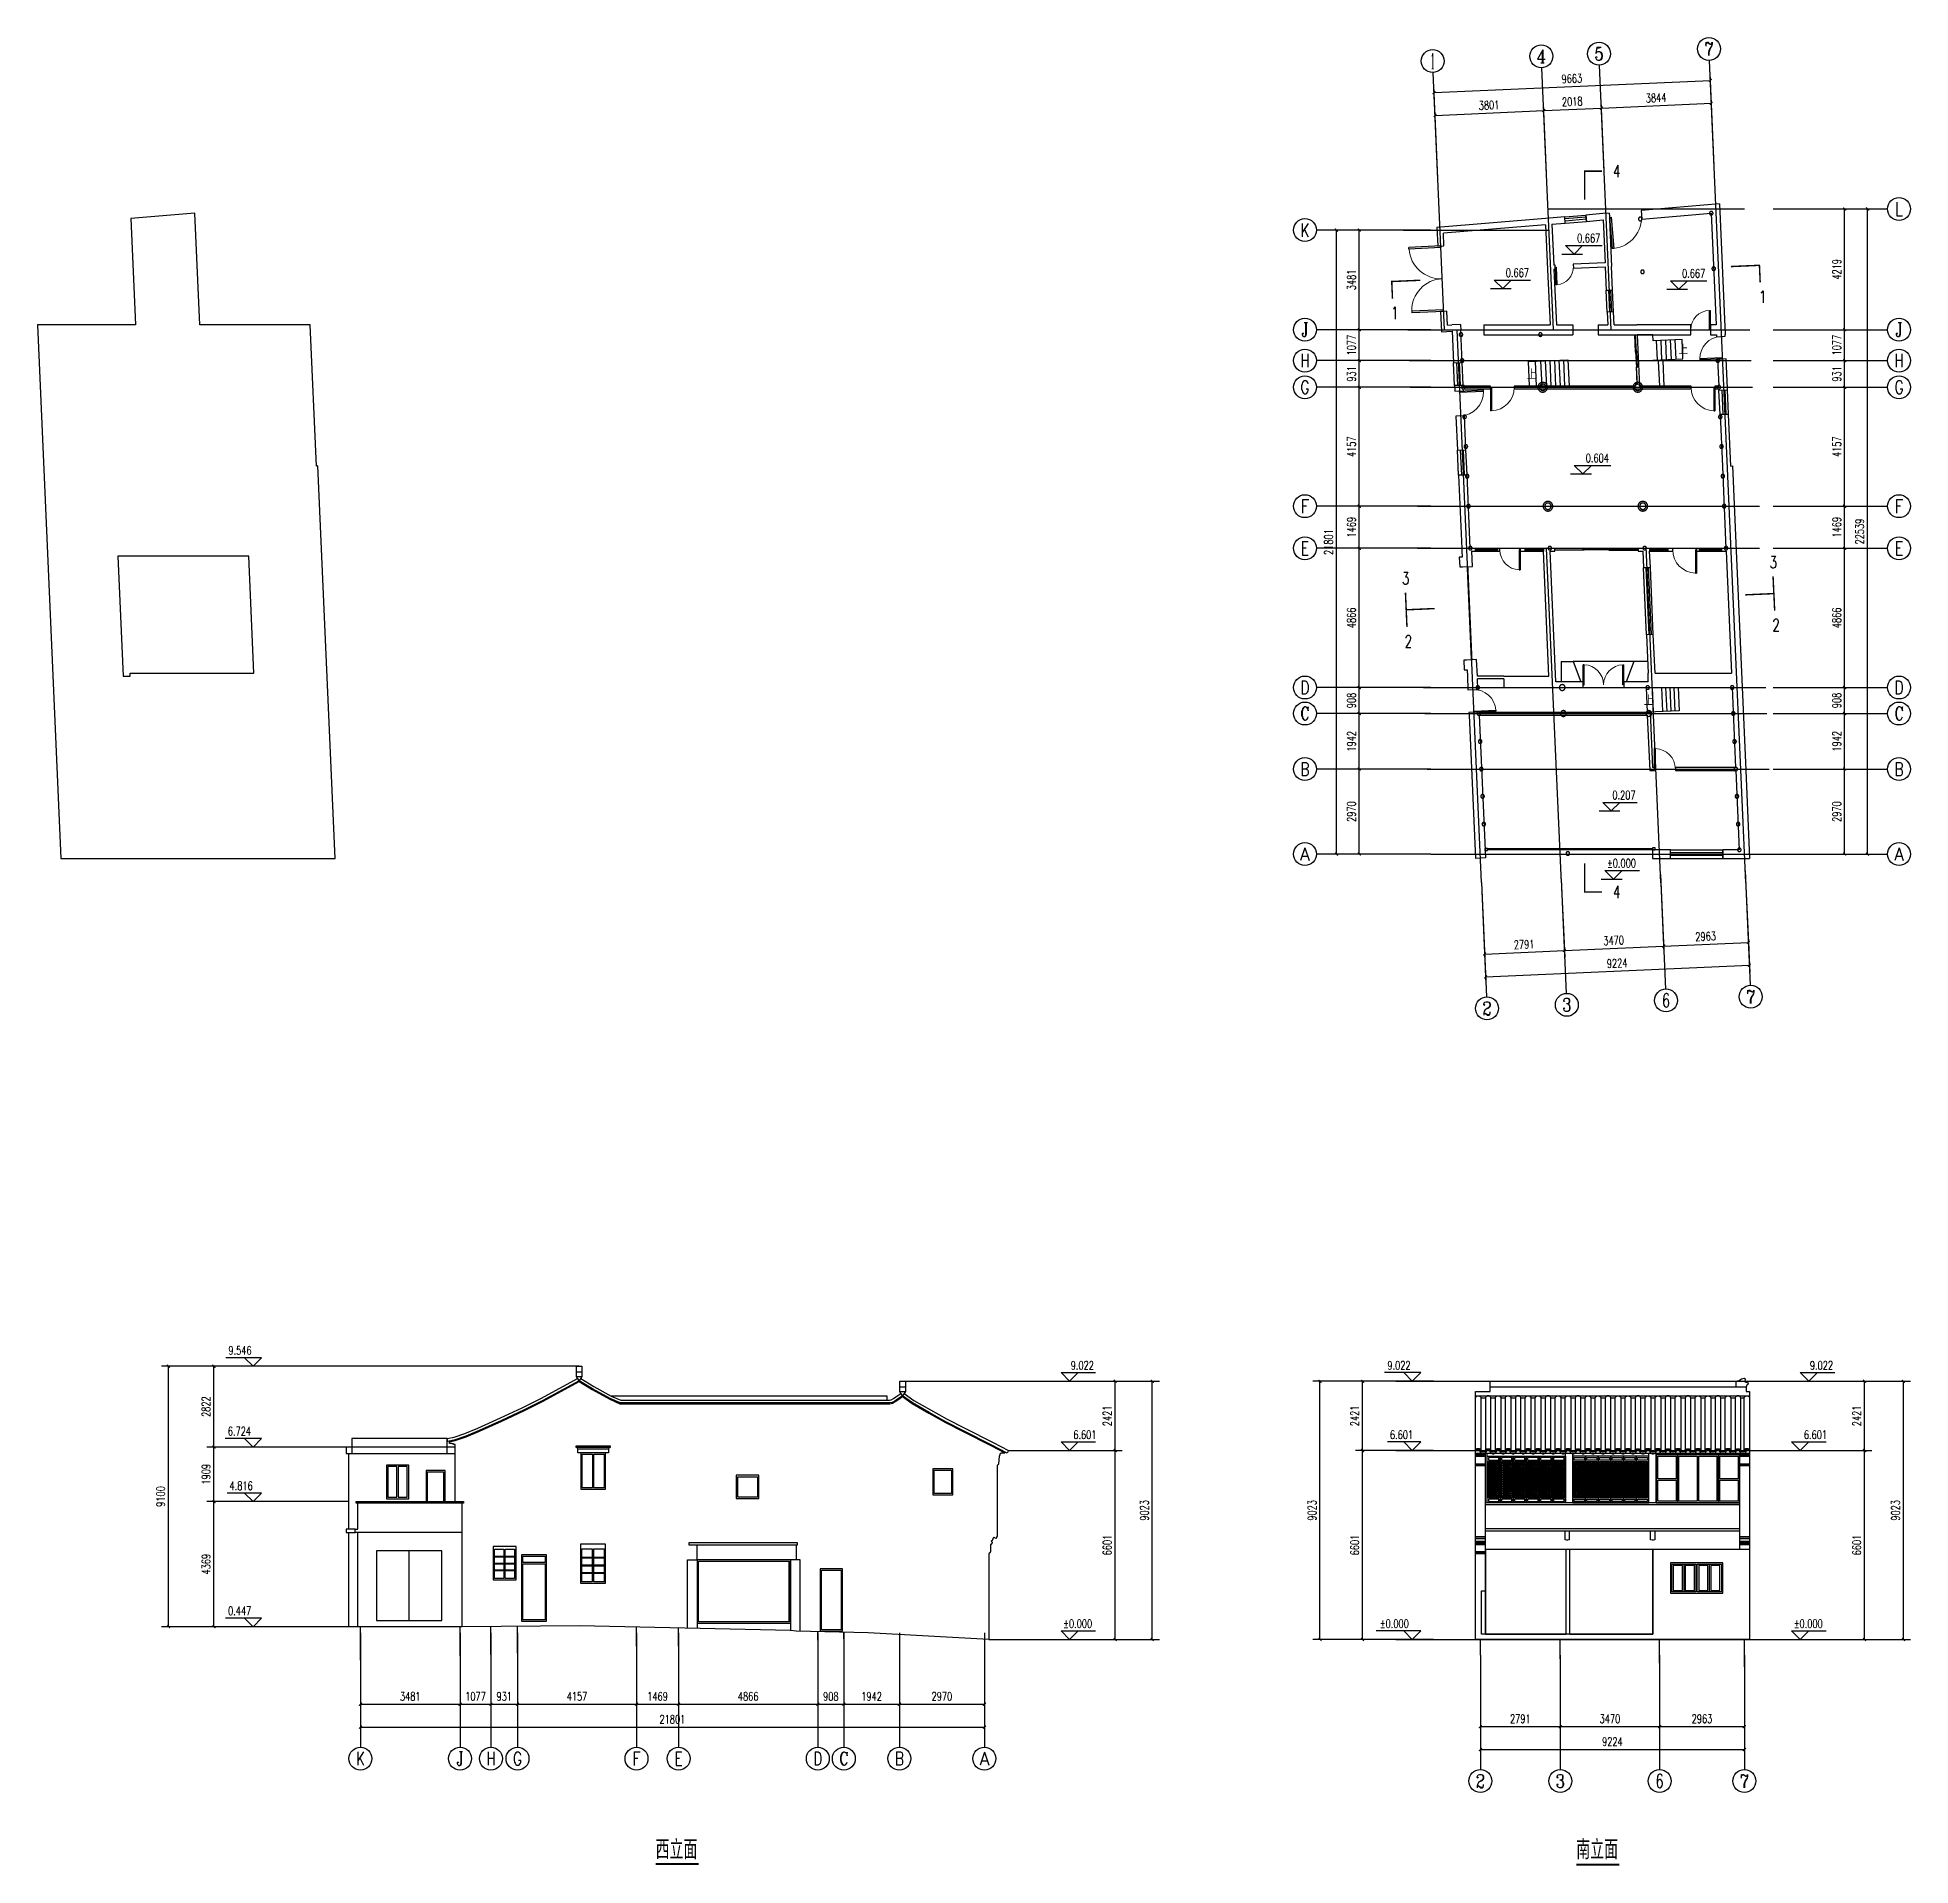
# Model space of a CAD drawing. Extents: x -20250 to 331240, y -699 to 63168.
# Drawn here: x 18308 to 83754, y -699 to 63168 of the extents above; entities that cross this region are included whole.
import ezdxf
from ezdxf.enums import TextEntityAlignment as Align

# ---------------------------------------------------------------- set-up
doc = ezdxf.new("R2010")
doc.units = 0
doc.header["$LTSCALE"] = 1000
doc.header["$MEASUREMENT"] = 0
doc.linetypes.add('DASH', pattern=[0.35, 0.25, -0.1])
for name, color, linetype in [('AXIS', 3, 'Continuous'), ('AXIS_TEXT', 7, 'Continuous'), ('DIM_ELEV', 3, 'Continuous'), ('DIM_SYMB', 3, 'Continuous'), ('DOTE', 1, 'Continuous'), ('PUB_DIM', 3, 'Continuous'), ('PUB_TEXT', 7, 'Continuous'), ('WALL', 9, 'Continuous'), ('WINDOW', 4, 'Continuous'), ('台阶', 3, 'Continuous'), ('柱子', 9, 'Continuous'), ('窗', 4, 'Continuous'), ('门', 4, 'Continuous'), ('雨棚', 3, 'Continuous')]:
    doc.layers.add(name, color=color, linetype=linetype)
doc.layers.add('瓦', color=7, linetype='Continuous', true_color=0x57e157)
doc.styles.add('_TCH_AXIS', font='COMPLEX', dxfattribs={"bigfont": 'GBCBIG'})
doc.styles.add('_TCH_DIM', font='SIMPLEX', dxfattribs={"bigfont": 'GBCBIG'})
doc.styles.add('_TCH_DIM_T3', font='SIMPLEX', dxfattribs={"width": 0.705882, "bigfont": 'GBCBIG'})
doc.styles.add('_TCH_LABEL', font='COMPLEX', dxfattribs={"bigfont": 'GBCBIG'})
doc.styles.add('COMPLEX', font='COMPLEX')
doc.styles.get("Standard").update_dxf_attribs({"font": 'gbenor.shx', "bigfont": 'gbcbig.shx'})
doc.dimstyles.new('_TCH_ARCH&&100', dxfattribs={"dimtxt": 297.5, "dimasz": 100, "dimexe": 250, "dimexo": 300, "dimgap": 126.25, "dimtad": 1, "dimdec": 0, "dimzin": 0, "dimdsep": 46, "dimtxsty": '_TCH_DIM_T3', "dimblk": 'ARCHTICK', "dimcen": 0.09, "dimclrt": 7, "dimazin": 2, "dimtfac": 1, "dimtdec": 0, "dimtix": 1, "dimtmove": 2, "dimatfit": 3, "dimfxl": 1, "dimtolj": 1, "dimtzin": 0, "dimarcsym": 0})

msp = doc.modelspace()

# ---------------------------------------------------------------- texts
at = {"layer": 'AXIS_TEXT', "style": '_TCH_AXIS'}
for s, height, p, p2 in [('5', 465.9, (72714.6, 62365.7), (73025.2, 62365.7)), ('7', 465.9, (76555, 62535.1), (76865.7, 62535.1)), ('1', 544.8, (66992.1, 62070), (67121.8, 62070)), ('4', 455.7, (70691.5, 62282), (71017, 62282))]:
    msp.add_text(s, height=height, dxfattribs=at).set_placement(p, p2, align=Align.FIT)
at = {"layer": 'PUB_TEXT', "width": 0.705882}
for s, height, style, p in [('4', 425, '_TCH_LABEL', (73355.9, 58284.9)), ('0.667', 297.5, '_TCH_DIM', (72104.1, 56006.8)), ('0.667', 297.5, '_TCH_DIM', (69610.8, 54799.3)), ('0.667', 297.5, '_TCH_DIM', (75769.6, 54774.6)), ('1', 425, '_TCH_LABEL', (78458.4, 53896.6)), ('1', 425, '_TCH_LABEL', (65610.8, 53330.1)), ('0.604', 297.5, '_TCH_DIM', (72404.1, 48323.9)), ('3', 425, '_TCH_LABEL', (78828.5, 44625)), ('3', 425, '_TCH_LABEL', (65983.9, 44058.6)), ('2', 425, '_TCH_LABEL', (78928.4, 42427.2)), ('2', 425, '_TCH_LABEL', (66080.8, 41860.7)), ('0.207', 297.5, '_TCH_DIM', (73336, 36549.5)), ('%%P0.000', 297.5, '_TCH_DIM', (73151.5, 34170.3)), ('4', 425, '_TCH_LABEL', (73355.9, 33102.8)), ('9.546', 297.5, '_TCH_DIM', (24980, 17149.3)), ('9.022', 297.5, '_TCH_DIM', (54411.1, 16625.4)), ('9.022', 297.5, '_TCH_DIM', (65474.6, 16625.4)), ('9.022', 297.5, '_TCH_DIM', (80237, 16625.3)), ('6.724', 297.5, '_TCH_DIM', (24960, 14327.3)), ('6.601', 297.5, '_TCH_DIM', (54501.1, 14204.2)), ('6.601', 297.5, '_TCH_DIM', (65564.6, 14204.2)), ('6.601', 297.5, '_TCH_DIM', (80027, 14204.2)), ('4.816', 297.5, '_TCH_DIM', (25020, 12418.8)), ('0.447', 297.5, '_TCH_DIM', (24970, 8049.6)), ('%%P0.000', 297.5, '_TCH_DIM', (54151.1, 7602.7)), ('%%P0.000', 297.5, '_TCH_DIM', (65214.6, 7602.7)), ('%%P0.000', 297.5, '_TCH_DIM', (79677, 7602.7))]:
    msp.add_text(s, height=height, dxfattribs=dict(at, style=style)).set_placement(p)
at = {"layer": 'PUB_TEXT', "style": '_TCH_DIM'}
for p in [(75641.5, 52087.5), (70346.4, 51224.1), (74433.7, 39833.3)]:
    msp.add_text('上', height=337.6, dxfattribs=at).set_placement(p)
at = {"layer": 'PUB_TEXT'}
for s, p in [('西立面', (39905.4, -479.3)), ('南立面', (72073.5, -479.3))]:
    msp.add_text(s, height=675.18, dxfattribs=at).set_placement(p)

# ---------------------------------------------------------------- blocks, each defined once
blk = doc.blocks.new('_ArchTick')
at = {"color": 0, "linetype": 'ByBlock', "const_width": 0.4}
blk.add_lwpolyline([(-0.5, -0.5), (0.5, 0.5)], dxfattribs=at)
blk = doc.blocks.new('*D10')
at = {"layer": 'AXIS', "color": 0, "lineweight": -2, "transparency": 16777216}
for p, q in [((73051, 58503), (72943, 60950)), ((72954, 60701), (76794, 60870)), ((76891, 58672), (76783, 61120))]:
    blk.add_line(p, q, dxfattribs=at)
at = {"layer": 'Defpoints', "color": 0, "transparency": 16777216}
for p in [(76794, 60870), (76904, 58372), (73064, 58203)]:
    blk.add_point(p, dxfattribs=at)
at = {"layer": 'AXIS', "color": 0, "lineweight": -2, "transparency": 16777216, "xscale": 100, "yscale": 100, "zscale": 100}
for p, rotation in [((76794, 60870), 2.524699027739362), ((72954, 60701), 182.5246990277393)]:
    blk.add_blockref('_ArchTick', p, dxfattribs=dict(at, rotation=rotation))
at = {"layer": 'AXIS', "color": 7, "transparency": 16777216, "insert": (74862, 61060), "char_height": 297.5, "attachment_point": 5, "rotation": 2.5247, "style": '_TCH_DIM_T3'}
blk.add_mtext('\\A1;3844', dxfattribs=at)
blk = doc.blocks.new('*D11')
at = {"layer": 'AXIS', "color": 0, "lineweight": -2, "transparency": 16777216}
for p, q in [((73051, 58503), (72943, 60950)), ((71035, 58414), (70927, 60861)), ((70938, 60612), (72954, 60701))]:
    blk.add_line(p, q, dxfattribs=at)
at = {"layer": 'Defpoints', "color": 0, "transparency": 16777216}
for p in [(72954, 60701), (71048, 58114), (73064, 58203)]:
    blk.add_point(p, dxfattribs=at)
at = {"layer": 'AXIS', "color": 0, "lineweight": -2, "transparency": 16777216, "xscale": 100, "yscale": 100, "zscale": 100}
for p, rotation in [((70938, 60612), 182.5246990277392), ((72954, 60701), 2.524699027739247)]:
    blk.add_blockref('_ArchTick', p, dxfattribs=dict(at, rotation=rotation))
at = {"layer": 'AXIS', "color": 7, "transparency": 16777216, "insert": (71934, 60931), "char_height": 297.5, "attachment_point": 5, "rotation": 2.5247, "style": '_TCH_DIM_T3'}
blk.add_mtext('\\A1;2018', dxfattribs=at)
blk = doc.blocks.new('*D12')
at = {"layer": 'AXIS', "color": 0, "lineweight": -2, "transparency": 16777216}
for p, q in [((67238, 58246), (67130, 60694)), ((67141, 60444), (70938, 60612)), ((71035, 58414), (70927, 60861))]:
    blk.add_line(p, q, dxfattribs=at)
at = {"layer": 'Defpoints', "color": 0, "transparency": 16777216}
for p in [(70938, 60612), (67251, 57947), (71048, 58114)]:
    blk.add_point(p, dxfattribs=at)
at = {"layer": 'AXIS', "color": 0, "lineweight": -2, "transparency": 16777216, "xscale": 100, "yscale": 100, "zscale": 100}
for p, rotation in [((67141, 60444), 182.5246990277393), ((70938, 60612), 2.524699027739285)]:
    blk.add_blockref('_ArchTick', p, dxfattribs=dict(at, rotation=rotation))
at = {"layer": 'AXIS', "color": 7, "transparency": 16777216, "insert": (69027, 60803), "char_height": 297.5, "attachment_point": 5, "rotation": 2.5247, "style": '_TCH_DIM_T3'}
blk.add_mtext('\\A1;3801', dxfattribs=at)
blk = doc.blocks.new('*D80')
at = {"layer": 'Defpoints', "color": 0, "transparency": 16777216}
for p in [(80198, 16220), (83504, 16220), (80198, 7198)]:
    blk.add_point(p, dxfattribs=at)
at = {"layer": 'PUB_DIM', "color": 0, "lineweight": -2, "transparency": 16777216}
for p, q in [((80498, 16220), (83754, 16220)), ((83504, 7198), (83504, 16220)), ((80498, 7198), (83754, 7198))]:
    blk.add_line(p, q, dxfattribs=at)
at = {"layer": 'PUB_DIM', "color": 0, "lineweight": -2, "transparency": 16777216, "xscale": 100, "yscale": 100, "zscale": 100}
for p, rotation in [((83504, 16220), 90), ((83504, 7198), 270)]:
    blk.add_blockref('_ArchTick', p, dxfattribs=dict(at, rotation=rotation))
at = {"layer": 'PUB_DIM', "color": 7, "transparency": 16777216, "insert": (83229, 11709), "char_height": 297.5, "attachment_point": 5, "rotation": 90, "style": '_TCH_DIM_T3'}
blk.add_mtext('\\A1;9023', dxfattribs=at)
blk = doc.blocks.new('*D81')
at = {"layer": 'Defpoints', "color": 0, "transparency": 16777216}
for p in [(79898, 13799), (82148, 13799), (79898, 7198)]:
    blk.add_point(p, dxfattribs=at)
at = {"layer": 'PUB_DIM', "color": 0, "lineweight": -2, "transparency": 16777216}
for p, q in [((80198, 13799), (82398, 13799)), ((82148, 7198), (82148, 13799)), ((80198, 7198), (82398, 7198))]:
    blk.add_line(p, q, dxfattribs=at)
at = {"layer": 'PUB_DIM', "color": 0, "lineweight": -2, "transparency": 16777216, "xscale": 100, "yscale": 100, "zscale": 100}
for p, rotation in [((82148, 13799), 90), ((82148, 7198), 270)]:
    blk.add_blockref('_ArchTick', p, dxfattribs=dict(at, rotation=rotation))
at = {"layer": 'PUB_DIM', "color": 7, "transparency": 16777216, "insert": (81873, 10498), "char_height": 297.5, "attachment_point": 5, "rotation": 90, "style": '_TCH_DIM_T3'}
blk.add_mtext('\\A1;6601', dxfattribs=at)
blk = doc.blocks.new('*D82')
at = {"layer": 'Defpoints', "color": 0, "transparency": 16777216}
for p in [(79898, 16220), (82148, 16220), (79898, 13799)]:
    blk.add_point(p, dxfattribs=at)
at = {"layer": 'PUB_DIM', "color": 0, "lineweight": -2, "transparency": 16777216}
for p, q in [((80198, 16220), (82398, 16220)), ((82148, 13799), (82148, 16220)), ((80198, 13799), (82398, 13799))]:
    blk.add_line(p, q, dxfattribs=at)
at = {"layer": 'PUB_DIM', "color": 0, "lineweight": -2, "transparency": 16777216, "xscale": 100, "yscale": 100, "zscale": 100}
for p, rotation in [((82148, 16220), 90), ((82148, 13799), 270)]:
    blk.add_blockref('_ArchTick', p, dxfattribs=dict(at, rotation=rotation))
at = {"layer": 'PUB_DIM', "color": 7, "transparency": 16777216, "insert": (81873, 15010), "char_height": 297.5, "attachment_point": 5, "rotation": 90, "style": '_TCH_DIM_T3'}
blk.add_mtext('\\A1;2421', dxfattribs=at)
blk = doc.blocks.new('*D83')
at = {"layer": 'Defpoints', "color": 0, "transparency": 16777216}
for p in [(63120, 16220), (66345, 16220), (66345, 7198)]:
    blk.add_point(p, dxfattribs=at)
at = {"layer": 'PUB_DIM', "color": 0, "lineweight": -2, "transparency": 16777216}
for p, q in [((66045, 16220), (62870, 16220)), ((63120, 7198), (63120, 16220)), ((66045, 7198), (62870, 7198))]:
    blk.add_line(p, q, dxfattribs=at)
at = {"layer": 'PUB_DIM', "color": 0, "lineweight": -2, "transparency": 16777216, "xscale": 100, "yscale": 100, "zscale": 100}
for p, rotation in [((63120, 16220), 90), ((63120, 7198), 270)]:
    blk.add_blockref('_ArchTick', p, dxfattribs=dict(at, rotation=rotation))
at = {"layer": 'PUB_DIM', "color": 7, "transparency": 16777216, "insert": (62845, 11709), "char_height": 297.5, "attachment_point": 5, "rotation": 90, "style": '_TCH_DIM_T3'}
blk.add_mtext('\\A1;9023', dxfattribs=at)
blk = doc.blocks.new('*D84')
at = {"layer": 'Defpoints', "color": 0, "transparency": 16777216}
for p in [(64609, 13799), (66645, 13799), (66645, 7198)]:
    blk.add_point(p, dxfattribs=at)
at = {"layer": 'PUB_DIM', "color": 0, "lineweight": -2, "transparency": 16777216}
for p, q in [((66345, 13799), (64359, 13799)), ((64609, 7198), (64609, 13799)), ((66345, 7198), (64359, 7198))]:
    blk.add_line(p, q, dxfattribs=at)
at = {"layer": 'PUB_DIM', "color": 0, "lineweight": -2, "transparency": 16777216, "xscale": 100, "yscale": 100, "zscale": 100}
for p, rotation in [((64609, 13799), 90), ((64609, 7198), 270)]:
    blk.add_blockref('_ArchTick', p, dxfattribs=dict(at, rotation=rotation))
at = {"layer": 'PUB_DIM', "color": 7, "transparency": 16777216, "insert": (64334, 10498), "char_height": 297.5, "attachment_point": 5, "rotation": 90, "style": '_TCH_DIM_T3'}
blk.add_mtext('\\A1;6601', dxfattribs=at)
blk = doc.blocks.new('*D85')
at = {"layer": 'Defpoints', "color": 0, "transparency": 16777216}
for p in [(64609, 16220), (66645, 16220), (66645, 13799)]:
    blk.add_point(p, dxfattribs=at)
at = {"layer": 'PUB_DIM', "color": 0, "lineweight": -2, "transparency": 16777216}
for p, q in [((66345, 16220), (64359, 16220)), ((64609, 13799), (64609, 16220)), ((66345, 13799), (64359, 13799))]:
    blk.add_line(p, q, dxfattribs=at)
at = {"layer": 'PUB_DIM', "color": 0, "lineweight": -2, "transparency": 16777216, "xscale": 100, "yscale": 100, "zscale": 100}
for p, rotation in [((64609, 16220), 90), ((64609, 13799), 270)]:
    blk.add_blockref('_ArchTick', p, dxfattribs=dict(at, rotation=rotation))
at = {"layer": 'PUB_DIM', "color": 7, "transparency": 16777216, "insert": (64334, 15010), "char_height": 297.5, "attachment_point": 5, "rotation": 90, "style": '_TCH_DIM_T3'}
blk.add_mtext('\\A1;2421', dxfattribs=at)
blk = doc.blocks.new('*D86')
at = {"layer": 'Defpoints', "color": 0, "transparency": 16777216}
for p in [(54373, 16220), (57261, 16220), (54373, 7198)]:
    blk.add_point(p, dxfattribs=at)
at = {"layer": 'PUB_DIM', "color": 0, "lineweight": -2, "transparency": 16777216}
for p, q in [((54673, 16220), (57511, 16220)), ((57261, 7198), (57261, 16220)), ((54673, 7198), (57511, 7198))]:
    blk.add_line(p, q, dxfattribs=at)
at = {"layer": 'PUB_DIM', "color": 0, "lineweight": -2, "transparency": 16777216, "xscale": 100, "yscale": 100, "zscale": 100}
for p, rotation in [((57261, 16220), 90), ((57261, 7198), 270)]:
    blk.add_blockref('_ArchTick', p, dxfattribs=dict(at, rotation=rotation))
at = {"layer": 'PUB_DIM', "color": 7, "transparency": 16777216, "insert": (56986, 11709), "char_height": 297.5, "attachment_point": 5, "rotation": 90, "style": '_TCH_DIM_T3'}
blk.add_mtext('\\A1;9023', dxfattribs=at)
blk = doc.blocks.new('*D87')
at = {"layer": 'Defpoints', "color": 0, "transparency": 16777216}
for p in [(54073, 13799), (55962, 13799), (54073, 7198)]:
    blk.add_point(p, dxfattribs=at)
at = {"layer": 'PUB_DIM', "color": 0, "lineweight": -2, "transparency": 16777216}
for p, q in [((54373, 13799), (56212, 13799)), ((55962, 7198), (55962, 13799)), ((54373, 7198), (56212, 7198))]:
    blk.add_line(p, q, dxfattribs=at)
at = {"layer": 'PUB_DIM', "color": 0, "lineweight": -2, "transparency": 16777216, "xscale": 100, "yscale": 100, "zscale": 100}
for p, rotation in [((55962, 13799), 90), ((55962, 7198), 270)]:
    blk.add_blockref('_ArchTick', p, dxfattribs=dict(at, rotation=rotation))
at = {"layer": 'PUB_DIM', "color": 7, "transparency": 16777216, "insert": (55687, 10498), "char_height": 297.5, "attachment_point": 5, "rotation": 90, "style": '_TCH_DIM_T3'}
blk.add_mtext('\\A1;6601', dxfattribs=at)
blk = doc.blocks.new('*D88')
at = {"layer": 'Defpoints', "color": 0, "transparency": 16777216}
for p in [(54073, 16220), (55962, 16220), (54073, 13799)]:
    blk.add_point(p, dxfattribs=at)
at = {"layer": 'PUB_DIM', "color": 0, "lineweight": -2, "transparency": 16777216}
for p, q in [((54373, 16220), (56212, 16220)), ((55962, 13799), (55962, 16220)), ((54373, 13799), (56212, 13799))]:
    blk.add_line(p, q, dxfattribs=at)
at = {"layer": 'PUB_DIM', "color": 0, "lineweight": -2, "transparency": 16777216, "xscale": 100, "yscale": 100, "zscale": 100}
for p, rotation in [((55962, 16220), 90), ((55962, 13799), 270)]:
    blk.add_blockref('_ArchTick', p, dxfattribs=dict(at, rotation=rotation))
at = {"layer": 'PUB_DIM', "color": 7, "transparency": 16777216, "insert": (55687, 15010), "char_height": 297.5, "attachment_point": 5, "rotation": 90, "style": '_TCH_DIM_T3'}
blk.add_mtext('\\A1;2421', dxfattribs=at)
blk = doc.blocks.new('*D89')
at = {"layer": 'Defpoints', "color": 0, "transparency": 16777216}
for p in [(22888, 16744), (25840, 16744), (25840, 7645)]:
    blk.add_point(p, dxfattribs=at)
at = {"layer": 'PUB_DIM', "color": 0, "lineweight": -2, "transparency": 16777216}
for p, q in [((25540, 16744), (22638, 16744)), ((22888, 7645), (22888, 16744)), ((25540, 7645), (22638, 7645))]:
    blk.add_line(p, q, dxfattribs=at)
at = {"layer": 'PUB_DIM', "color": 0, "lineweight": -2, "transparency": 16777216, "xscale": 100, "yscale": 100, "zscale": 100}
for p, rotation in [((22888, 16744), 90), ((22888, 7645), 270)]:
    blk.add_blockref('_ArchTick', p, dxfattribs=dict(at, rotation=rotation))
at = {"layer": 'PUB_DIM', "color": 7, "transparency": 16777216, "insert": (22613, 12194), "char_height": 297.5, "attachment_point": 5, "rotation": 90, "style": '_TCH_DIM_T3'}
blk.add_mtext('\\A1;9100', dxfattribs=at)
blk = doc.blocks.new('*D90')
at = {"layer": 'Defpoints', "color": 0, "transparency": 16777216}
for p in [(24474, 12014), (26140, 12014), (26140, 7645)]:
    blk.add_point(p, dxfattribs=at)
at = {"layer": 'PUB_DIM', "color": 0, "lineweight": -2, "transparency": 16777216}
for p, q in [((25840, 12014), (24224, 12014)), ((24474, 7645), (24474, 12014)), ((25840, 7645), (24224, 7645))]:
    blk.add_line(p, q, dxfattribs=at)
at = {"layer": 'PUB_DIM', "color": 0, "lineweight": -2, "transparency": 16777216, "xscale": 100, "yscale": 100, "zscale": 100}
for p, rotation in [((24474, 12014), 90), ((24474, 7645), 270)]:
    blk.add_blockref('_ArchTick', p, dxfattribs=dict(at, rotation=rotation))
at = {"layer": 'PUB_DIM', "color": 7, "transparency": 16777216, "insert": (24199, 9829), "char_height": 297.5, "attachment_point": 5, "rotation": 90, "style": '_TCH_DIM_T3'}
blk.add_mtext('\\A1;4369', dxfattribs=at)
blk = doc.blocks.new('*D91')
at = {"layer": 'Defpoints', "color": 0, "transparency": 16777216}
for p in [(24474, 13922), (26140, 13922), (26140, 12014)]:
    blk.add_point(p, dxfattribs=at)
at = {"layer": 'PUB_DIM', "color": 0, "lineweight": -2, "transparency": 16777216}
for p, q in [((25840, 13922), (24224, 13922)), ((24474, 12014), (24474, 13922)), ((25840, 12014), (24224, 12014))]:
    blk.add_line(p, q, dxfattribs=at)
at = {"layer": 'PUB_DIM', "color": 0, "lineweight": -2, "transparency": 16777216, "xscale": 100, "yscale": 100, "zscale": 100}
for p, rotation in [((24474, 13922), 90), ((24474, 12014), 270)]:
    blk.add_blockref('_ArchTick', p, dxfattribs=dict(at, rotation=rotation))
at = {"layer": 'PUB_DIM', "color": 7, "transparency": 16777216, "insert": (24199, 12968), "char_height": 297.5, "attachment_point": 5, "rotation": 90, "style": '_TCH_DIM_T3'}
blk.add_mtext('\\A1;1909', dxfattribs=at)
blk = doc.blocks.new('*D92')
at = {"layer": 'Defpoints', "color": 0, "transparency": 16777216}
for p in [(24474, 16744), (26140, 16744), (26140, 13922)]:
    blk.add_point(p, dxfattribs=at)
at = {"layer": 'PUB_DIM', "color": 0, "lineweight": -2, "transparency": 16777216}
for p, q in [((25840, 16744), (24224, 16744)), ((24474, 13922), (24474, 16744)), ((25840, 13922), (24224, 13922))]:
    blk.add_line(p, q, dxfattribs=at)
at = {"layer": 'PUB_DIM', "color": 0, "lineweight": -2, "transparency": 16777216, "xscale": 100, "yscale": 100, "zscale": 100}
for p, rotation in [((24474, 16744), 90), ((24474, 13922), 270)]:
    blk.add_blockref('_ArchTick', p, dxfattribs=dict(at, rotation=rotation))
at = {"layer": 'PUB_DIM', "color": 7, "transparency": 16777216, "insert": (24199, 15333), "char_height": 297.5, "attachment_point": 5, "rotation": 90, "style": '_TCH_DIM_T3'}
blk.add_mtext('\\A1;2822', dxfattribs=at)
blk = doc.blocks.new('*D123')
at = {"layer": 'AXIS', "color": 0, "lineweight": -2, "transparency": 16777216}
for p, q in [((48424, 7136), (48424, 4686)), ((51394, 7136), (51394, 4686)), ((48424, 4936), (51394, 4936))]:
    blk.add_line(p, q, dxfattribs=at)
at = {"layer": 'Defpoints', "color": 0, "transparency": 16777216}
for p in [(48424, 7436), (51394, 7436), (51394, 4936)]:
    blk.add_point(p, dxfattribs=at)
at = {"layer": 'AXIS', "color": 0, "lineweight": -2, "transparency": 16777216, "xscale": 100, "yscale": 100, "zscale": 100, "rotation": 180}
blk.add_blockref('_ArchTick', (48424, 4936), dxfattribs=at)
at = {"layer": 'AXIS', "color": 0, "lineweight": -2, "transparency": 16777216, "xscale": 100, "yscale": 100, "zscale": 100}
blk.add_blockref('_ArchTick', (51394, 4936), dxfattribs=at)
at = {"layer": 'AXIS', "color": 7, "transparency": 16777216, "insert": (49909, 5211), "char_height": 297.5, "attachment_point": 5, "style": '_TCH_DIM_T3'}
blk.add_mtext('\\A1;2970', dxfattribs=at)
blk = doc.blocks.new('*D124')
at = {"layer": 'AXIS', "color": 0, "lineweight": -2, "transparency": 16777216}
for p, q in [((46482, 7136), (46482, 4686)), ((48424, 7136), (48424, 4686)), ((46482, 4936), (48424, 4936))]:
    blk.add_line(p, q, dxfattribs=at)
at = {"layer": 'Defpoints', "color": 0, "transparency": 16777216}
for p in [(46482, 7436), (48424, 7436), (48424, 4936)]:
    blk.add_point(p, dxfattribs=at)
at = {"layer": 'AXIS', "color": 0, "lineweight": -2, "transparency": 16777216, "xscale": 100, "yscale": 100, "zscale": 100, "rotation": 180}
blk.add_blockref('_ArchTick', (46482, 4936), dxfattribs=at)
at = {"layer": 'AXIS', "color": 0, "lineweight": -2, "transparency": 16777216, "xscale": 100, "yscale": 100, "zscale": 100}
blk.add_blockref('_ArchTick', (48424, 4936), dxfattribs=at)
at = {"layer": 'AXIS', "color": 7, "transparency": 16777216, "insert": (47453, 5211), "char_height": 297.5, "attachment_point": 5, "style": '_TCH_DIM_T3'}
blk.add_mtext('\\A1;1942', dxfattribs=at)
blk = doc.blocks.new('*D125')
at = {"layer": 'AXIS', "color": 0, "lineweight": -2, "transparency": 16777216}
for p, q in [((45574, 7136), (45574, 4686)), ((46482, 7136), (46482, 4686)), ((45574, 4936), (46482, 4936))]:
    blk.add_line(p, q, dxfattribs=at)
at = {"layer": 'Defpoints', "color": 0, "transparency": 16777216}
for p in [(45574, 7436), (46482, 7436), (46482, 4936)]:
    blk.add_point(p, dxfattribs=at)
at = {"layer": 'AXIS', "color": 0, "lineweight": -2, "transparency": 16777216, "xscale": 100, "yscale": 100, "zscale": 100, "rotation": 180}
blk.add_blockref('_ArchTick', (45574, 4936), dxfattribs=at)
at = {"layer": 'AXIS', "color": 0, "lineweight": -2, "transparency": 16777216, "xscale": 100, "yscale": 100, "zscale": 100}
blk.add_blockref('_ArchTick', (46482, 4936), dxfattribs=at)
at = {"layer": 'AXIS', "color": 7, "transparency": 16777216, "insert": (46028, 5211), "char_height": 297.5, "attachment_point": 5, "style": '_TCH_DIM_T3'}
blk.add_mtext('\\A1;908', dxfattribs=at)
blk = doc.blocks.new('*D126')
at = {"layer": 'AXIS', "color": 0, "lineweight": -2, "transparency": 16777216}
for p, q in [((40708, 7136), (40708, 4686)), ((45574, 7136), (45574, 4686)), ((40708, 4936), (45574, 4936))]:
    blk.add_line(p, q, dxfattribs=at)
at = {"layer": 'Defpoints', "color": 0, "transparency": 16777216}
for p in [(40708, 7436), (45574, 7436), (45574, 4936)]:
    blk.add_point(p, dxfattribs=at)
at = {"layer": 'AXIS', "color": 0, "lineweight": -2, "transparency": 16777216, "xscale": 100, "yscale": 100, "zscale": 100, "rotation": 180}
blk.add_blockref('_ArchTick', (40708, 4936), dxfattribs=at)
at = {"layer": 'AXIS', "color": 0, "lineweight": -2, "transparency": 16777216, "xscale": 100, "yscale": 100, "zscale": 100}
blk.add_blockref('_ArchTick', (45574, 4936), dxfattribs=at)
at = {"layer": 'AXIS', "color": 7, "transparency": 16777216, "insert": (43141, 5211), "char_height": 297.5, "attachment_point": 5, "style": '_TCH_DIM_T3'}
blk.add_mtext('\\A1;4866', dxfattribs=at)
blk = doc.blocks.new('*D127')
at = {"layer": 'AXIS', "color": 0, "lineweight": -2, "transparency": 16777216}
for p, q in [((39239, 7136), (39239, 4686)), ((40708, 7136), (40708, 4686)), ((39239, 4936), (40708, 4936))]:
    blk.add_line(p, q, dxfattribs=at)
at = {"layer": 'Defpoints', "color": 0, "transparency": 16777216}
for p in [(39239, 7436), (40708, 7436), (40708, 4936)]:
    blk.add_point(p, dxfattribs=at)
at = {"layer": 'AXIS', "color": 0, "lineweight": -2, "transparency": 16777216, "xscale": 100, "yscale": 100, "zscale": 100, "rotation": 180}
blk.add_blockref('_ArchTick', (39239, 4936), dxfattribs=at)
at = {"layer": 'AXIS', "color": 0, "lineweight": -2, "transparency": 16777216, "xscale": 100, "yscale": 100, "zscale": 100}
blk.add_blockref('_ArchTick', (40708, 4936), dxfattribs=at)
at = {"layer": 'AXIS', "color": 7, "transparency": 16777216, "insert": (39974, 5211), "char_height": 297.5, "attachment_point": 5, "style": '_TCH_DIM_T3'}
blk.add_mtext('\\A1;1469', dxfattribs=at)
blk = doc.blocks.new('*D128')
at = {"layer": 'AXIS', "color": 0, "lineweight": -2, "transparency": 16777216}
for p, q in [((35082, 7136), (35082, 4686)), ((39239, 7136), (39239, 4686)), ((35082, 4936), (39239, 4936))]:
    blk.add_line(p, q, dxfattribs=at)
at = {"layer": 'Defpoints', "color": 0, "transparency": 16777216}
for p in [(35082, 7436), (39239, 7436), (39239, 4936)]:
    blk.add_point(p, dxfattribs=at)
at = {"layer": 'AXIS', "color": 0, "lineweight": -2, "transparency": 16777216, "xscale": 100, "yscale": 100, "zscale": 100, "rotation": 180}
blk.add_blockref('_ArchTick', (35082, 4936), dxfattribs=at)
at = {"layer": 'AXIS', "color": 0, "lineweight": -2, "transparency": 16777216, "xscale": 100, "yscale": 100, "zscale": 100}
blk.add_blockref('_ArchTick', (39239, 4936), dxfattribs=at)
at = {"layer": 'AXIS', "color": 7, "transparency": 16777216, "insert": (37161, 5211), "char_height": 297.5, "attachment_point": 5, "style": '_TCH_DIM_T3'}
blk.add_mtext('\\A1;4157', dxfattribs=at)
blk = doc.blocks.new('*D129')
at = {"layer": 'AXIS', "color": 0, "lineweight": -2, "transparency": 16777216}
for p, q in [((34152, 7136), (34152, 4686)), ((35082, 7136), (35082, 4686)), ((34152, 4936), (35082, 4936))]:
    blk.add_line(p, q, dxfattribs=at)
at = {"layer": 'Defpoints', "color": 0, "transparency": 16777216}
for p in [(34152, 7436), (35082, 7436), (35082, 4936)]:
    blk.add_point(p, dxfattribs=at)
at = {"layer": 'AXIS', "color": 0, "lineweight": -2, "transparency": 16777216, "xscale": 100, "yscale": 100, "zscale": 100, "rotation": 180}
blk.add_blockref('_ArchTick', (34152, 4936), dxfattribs=at)
at = {"layer": 'AXIS', "color": 0, "lineweight": -2, "transparency": 16777216, "xscale": 100, "yscale": 100, "zscale": 100}
blk.add_blockref('_ArchTick', (35082, 4936), dxfattribs=at)
at = {"layer": 'AXIS', "color": 7, "transparency": 16777216, "insert": (34617, 5211), "char_height": 297.5, "attachment_point": 5, "style": '_TCH_DIM_T3'}
blk.add_mtext('\\A1;931', dxfattribs=at)
blk = doc.blocks.new('*D130')
at = {"layer": 'AXIS', "color": 0, "lineweight": -2, "transparency": 16777216}
for p, q in [((33074, 7136), (33074, 4686)), ((34152, 7136), (34152, 4686)), ((33074, 4936), (34152, 4936))]:
    blk.add_line(p, q, dxfattribs=at)
at = {"layer": 'Defpoints', "color": 0, "transparency": 16777216}
for p in [(33074, 7436), (34152, 7436), (34152, 4936)]:
    blk.add_point(p, dxfattribs=at)
at = {"layer": 'AXIS', "color": 0, "lineweight": -2, "transparency": 16777216, "xscale": 100, "yscale": 100, "zscale": 100, "rotation": 180}
blk.add_blockref('_ArchTick', (33074, 4936), dxfattribs=at)
at = {"layer": 'AXIS', "color": 0, "lineweight": -2, "transparency": 16777216, "xscale": 100, "yscale": 100, "zscale": 100}
blk.add_blockref('_ArchTick', (34152, 4936), dxfattribs=at)
at = {"layer": 'AXIS', "color": 7, "transparency": 16777216, "insert": (33613, 5211), "char_height": 297.5, "attachment_point": 5, "style": '_TCH_DIM_T3'}
blk.add_mtext('\\A1;1077', dxfattribs=at)
blk = doc.blocks.new('*D131')
at = {"layer": 'AXIS', "color": 0, "lineweight": -2, "transparency": 16777216}
for p, q in [((29593, 7136), (29593, 4686)), ((33074, 7136), (33074, 4686)), ((29593, 4936), (33074, 4936))]:
    blk.add_line(p, q, dxfattribs=at)
at = {"layer": 'Defpoints', "color": 0, "transparency": 16777216}
for p in [(29593, 7436), (33074, 7436), (33074, 4936)]:
    blk.add_point(p, dxfattribs=at)
at = {"layer": 'AXIS', "color": 0, "lineweight": -2, "transparency": 16777216, "xscale": 100, "yscale": 100, "zscale": 100, "rotation": 180}
blk.add_blockref('_ArchTick', (29593, 4936), dxfattribs=at)
at = {"layer": 'AXIS', "color": 0, "lineweight": -2, "transparency": 16777216, "xscale": 100, "yscale": 100, "zscale": 100}
blk.add_blockref('_ArchTick', (33074, 4936), dxfattribs=at)
at = {"layer": 'AXIS', "color": 7, "transparency": 16777216, "insert": (31334, 5211), "char_height": 297.5, "attachment_point": 5, "style": '_TCH_DIM_T3'}
blk.add_mtext('\\A1;3481', dxfattribs=at)
blk = doc.blocks.new('*D132')
at = {"layer": 'AXIS', "color": 0, "lineweight": -2, "transparency": 16777216}
for p, q in [((29593, 7136), (29593, 3886)), ((51394, 7136), (51394, 3886)), ((29593, 4136), (51394, 4136))]:
    blk.add_line(p, q, dxfattribs=at)
at = {"layer": 'Defpoints', "color": 0, "transparency": 16777216}
for p in [(29593, 7436), (51394, 7436), (51394, 4136)]:
    blk.add_point(p, dxfattribs=at)
at = {"layer": 'AXIS', "color": 0, "lineweight": -2, "transparency": 16777216, "xscale": 100, "yscale": 100, "zscale": 100, "rotation": 180}
blk.add_blockref('_ArchTick', (29593, 4136), dxfattribs=at)
at = {"layer": 'AXIS', "color": 0, "lineweight": -2, "transparency": 16777216, "xscale": 100, "yscale": 100, "zscale": 100}
blk.add_blockref('_ArchTick', (51394, 4136), dxfattribs=at)
at = {"layer": 'AXIS', "color": 7, "transparency": 16777216, "insert": (40494, 4411), "char_height": 297.5, "attachment_point": 5, "style": '_TCH_DIM_T3'}
blk.add_mtext('\\A1;21801', dxfattribs=at)
blk = doc.blocks.new('*D133')
at = {"layer": 'AXIS', "color": 0, "lineweight": -2, "transparency": 16777216}
for p, q in [((68724, 6354), (68724, 3904)), ((71515, 6354), (71515, 3904)), ((68724, 4154), (71515, 4154))]:
    blk.add_line(p, q, dxfattribs=at)
at = {"layer": 'Defpoints', "color": 0, "transparency": 16777216}
for p in [(68724, 6654), (71515, 6654), (71515, 4154)]:
    blk.add_point(p, dxfattribs=at)
at = {"layer": 'AXIS', "color": 0, "lineweight": -2, "transparency": 16777216, "xscale": 100, "yscale": 100, "zscale": 100, "rotation": 180}
blk.add_blockref('_ArchTick', (68724, 4154), dxfattribs=at)
at = {"layer": 'AXIS', "color": 0, "lineweight": -2, "transparency": 16777216, "xscale": 100, "yscale": 100, "zscale": 100}
blk.add_blockref('_ArchTick', (71515, 4154), dxfattribs=at)
at = {"layer": 'AXIS', "color": 7, "transparency": 16777216, "insert": (70119, 4429), "char_height": 297.5, "attachment_point": 5, "style": '_TCH_DIM_T3'}
blk.add_mtext('\\A1;2791', dxfattribs=at)
blk = doc.blocks.new('*D134')
at = {"layer": 'AXIS', "color": 0, "lineweight": -2, "transparency": 16777216}
for p, q in [((71515, 6354), (71515, 3904)), ((74985, 6354), (74985, 3904)), ((71515, 4154), (74985, 4154))]:
    blk.add_line(p, q, dxfattribs=at)
at = {"layer": 'Defpoints', "color": 0, "transparency": 16777216}
for p in [(71515, 6654), (74985, 6654), (74985, 4154)]:
    blk.add_point(p, dxfattribs=at)
at = {"layer": 'AXIS', "color": 0, "lineweight": -2, "transparency": 16777216, "xscale": 100, "yscale": 100, "zscale": 100, "rotation": 180}
blk.add_blockref('_ArchTick', (71515, 4154), dxfattribs=at)
at = {"layer": 'AXIS', "color": 0, "lineweight": -2, "transparency": 16777216, "xscale": 100, "yscale": 100, "zscale": 100}
blk.add_blockref('_ArchTick', (74985, 4154), dxfattribs=at)
at = {"layer": 'AXIS', "color": 7, "transparency": 16777216, "insert": (73250, 4429), "char_height": 297.5, "attachment_point": 5, "style": '_TCH_DIM_T3'}
blk.add_mtext('\\A1;3470', dxfattribs=at)
blk = doc.blocks.new('*D135')
at = {"layer": 'AXIS', "color": 0, "lineweight": -2, "transparency": 16777216}
for p, q in [((74985, 6354), (74985, 3904)), ((77948, 6354), (77948, 3904)), ((74985, 4154), (77948, 4154))]:
    blk.add_line(p, q, dxfattribs=at)
at = {"layer": 'Defpoints', "color": 0, "transparency": 16777216}
for p in [(74985, 6654), (77948, 6654), (77948, 4154)]:
    blk.add_point(p, dxfattribs=at)
at = {"layer": 'AXIS', "color": 0, "lineweight": -2, "transparency": 16777216, "xscale": 100, "yscale": 100, "zscale": 100, "rotation": 180}
blk.add_blockref('_ArchTick', (74985, 4154), dxfattribs=at)
at = {"layer": 'AXIS', "color": 0, "lineweight": -2, "transparency": 16777216, "xscale": 100, "yscale": 100, "zscale": 100}
blk.add_blockref('_ArchTick', (77948, 4154), dxfattribs=at)
at = {"layer": 'AXIS', "color": 7, "transparency": 16777216, "insert": (76467, 4429), "char_height": 297.5, "attachment_point": 5, "style": '_TCH_DIM_T3'}
blk.add_mtext('\\A1;2963', dxfattribs=at)
blk = doc.blocks.new('*D136')
at = {"layer": 'AXIS', "color": 0, "lineweight": -2, "transparency": 16777216}
for p, q in [((68724, 6354), (68724, 3104)), ((77948, 6354), (77948, 3104)), ((68724, 3354), (77948, 3354))]:
    blk.add_line(p, q, dxfattribs=at)
at = {"layer": 'Defpoints', "color": 0, "transparency": 16777216}
for p in [(68724, 6654), (77948, 6654), (77948, 3354)]:
    blk.add_point(p, dxfattribs=at)
at = {"layer": 'AXIS', "color": 0, "lineweight": -2, "transparency": 16777216, "xscale": 100, "yscale": 100, "zscale": 100, "rotation": 180}
blk.add_blockref('_ArchTick', (68724, 3354), dxfattribs=at)
at = {"layer": 'AXIS', "color": 0, "lineweight": -2, "transparency": 16777216, "xscale": 100, "yscale": 100, "zscale": 100}
blk.add_blockref('_ArchTick', (77948, 3354), dxfattribs=at)
at = {"layer": 'AXIS', "color": 7, "transparency": 16777216, "insert": (73336, 3629), "char_height": 297.5, "attachment_point": 5, "style": '_TCH_DIM_T3'}
blk.add_mtext('\\A1;9224', dxfattribs=at)
blk = doc.blocks.new('*D187')
at = {"layer": 'AXIS', "color": 0, "lineweight": -2, "transparency": 16777216}
for p, q in [((67105, 61243), (76759, 61669)), ((76891, 58672), (76748, 61919)), ((67238, 58246), (67094, 61493))]:
    blk.add_line(p, q, dxfattribs=at)
at = {"layer": 'Defpoints', "color": 0, "transparency": 16777216}
for p in [(76759, 61669), (76904, 58372), (67251, 57947)]:
    blk.add_point(p, dxfattribs=at)
at = {"layer": 'AXIS', "color": 0, "lineweight": -2, "transparency": 16777216, "xscale": 100, "yscale": 100, "zscale": 100}
for p, rotation in [((76759, 61669), 2.524699027739298), ((67105, 61243), 182.5246990277393)]:
    blk.add_blockref('_ArchTick', p, dxfattribs=dict(at, rotation=rotation))
at = {"layer": 'AXIS', "color": 7, "transparency": 16777216, "insert": (71920, 61731), "char_height": 297.5, "attachment_point": 5, "rotation": 2.5247, "style": '_TCH_DIM_T3'}
blk.add_mtext('\\A1;9663', dxfattribs=at)
blk = doc.blocks.new('*D188')
at = {"layer": 'AXIS', "color": 0, "lineweight": -2, "transparency": 16777216}
for p, q in [((71563, 33468), (71671, 31020)), ((68775, 33345), (68883, 30897)), ((68872, 31147), (71659, 31270))]:
    blk.add_line(p, q, dxfattribs=at)
at = {"layer": 'Defpoints', "color": 0, "transparency": 16777216}
for p in [(68761, 33645), (71549, 33768), (71659, 31270)]:
    blk.add_point(p, dxfattribs=at)
at = {"layer": 'AXIS', "color": 0, "lineweight": -2, "transparency": 16777216, "xscale": 100, "yscale": 100, "zscale": 100}
for p, rotation in [((68872, 31147), 182.5246990277394), ((71659, 31270), 2.524699027739425)]:
    blk.add_blockref('_ArchTick', p, dxfattribs=dict(at, rotation=rotation))
at = {"layer": 'AXIS', "color": 7, "transparency": 16777216, "insert": (70253, 31483), "char_height": 297.5, "attachment_point": 5, "rotation": 2.5247, "style": '_TCH_DIM_T3'}
blk.add_mtext('\\A1;2791', dxfattribs=at)
blk = doc.blocks.new('*D189')
at = {"layer": 'AXIS', "color": 0, "lineweight": -2, "transparency": 16777216}
for p, q in [((71563, 33468), (71671, 31020)), ((75030, 33621), (75138, 31173)), ((71659, 31270), (75127, 31423))]:
    blk.add_line(p, q, dxfattribs=at)
at = {"layer": 'Defpoints', "color": 0, "transparency": 16777216}
for p in [(71549, 33768), (75016, 33920), (75127, 31423)]:
    blk.add_point(p, dxfattribs=at)
at = {"layer": 'AXIS', "color": 0, "lineweight": -2, "transparency": 16777216, "xscale": 100, "yscale": 100, "zscale": 100}
for p, rotation in [((75127, 31423), 2.524699027739323), ((71659, 31270), 182.5246990277393)]:
    blk.add_blockref('_ArchTick', p, dxfattribs=dict(at, rotation=rotation))
at = {"layer": 'AXIS', "color": 7, "transparency": 16777216, "insert": (73381, 31621), "char_height": 297.5, "attachment_point": 5, "rotation": 2.5247, "style": '_TCH_DIM_T3'}
blk.add_mtext('\\A1;3470', dxfattribs=at)
blk = doc.blocks.new('*D190')
at = {"layer": 'AXIS', "color": 0, "lineweight": -2, "transparency": 16777216}
for p, q in [((75030, 33621), (75138, 31173)), ((77990, 33751), (78098, 31304)), ((75127, 31423), (78087, 31553))]:
    blk.add_line(p, q, dxfattribs=at)
at = {"layer": 'Defpoints', "color": 0, "transparency": 16777216}
for p in [(77977, 34051), (75016, 33920), (78087, 31553)]:
    blk.add_point(p, dxfattribs=at)
at = {"layer": 'AXIS', "color": 0, "lineweight": -2, "transparency": 16777216, "xscale": 100, "yscale": 100, "zscale": 100}
for p, rotation in [((75127, 31423), 182.5246990277393), ((78087, 31553), 2.524699027739323)]:
    blk.add_blockref('_ArchTick', p, dxfattribs=dict(at, rotation=rotation))
at = {"layer": 'AXIS', "color": 7, "transparency": 16777216, "insert": (76594, 31763), "char_height": 297.5, "attachment_point": 5, "rotation": 2.5247, "style": '_TCH_DIM_T3'}
blk.add_mtext('\\A1;2963', dxfattribs=at)
blk = doc.blocks.new('*D191')
at = {"layer": 'AXIS', "color": 0, "lineweight": -2, "transparency": 16777216}
for p, q in [((77990, 33751), (78133, 30504)), ((68775, 33345), (68918, 30098)), ((68907, 30348), (78122, 30754))]:
    blk.add_line(p, q, dxfattribs=at)
at = {"layer": 'Defpoints', "color": 0, "transparency": 16777216}
for p in [(77977, 34051), (68761, 33645), (78122, 30754)]:
    blk.add_point(p, dxfattribs=at)
at = {"layer": 'AXIS', "color": 0, "lineweight": -2, "transparency": 16777216, "xscale": 100, "yscale": 100, "zscale": 100}
for p, rotation in [((78122, 30754), 2.524699027739349), ((68907, 30348), 182.5246990277393)]:
    blk.add_blockref('_ArchTick', p, dxfattribs=dict(at, rotation=rotation))
at = {"layer": 'AXIS', "color": 7, "transparency": 16777216, "insert": (73502, 30826), "char_height": 297.5, "attachment_point": 5, "rotation": 2.5247, "style": '_TCH_DIM_T3'}
blk.add_mtext('\\A1;9224', dxfattribs=at)
blk = doc.blocks.new('*D192')
at = {"layer": 'AXIS', "color": 0, "lineweight": -2, "transparency": 16777216}
for p, q in [((79251, 37607), (81701, 37607)), ((81451, 34637), (81451, 37607)), ((79251, 34637), (81701, 34637))]:
    blk.add_line(p, q, dxfattribs=at)
at = {"layer": 'Defpoints', "color": 0, "transparency": 16777216}
for p in [(78951, 37607), (81451, 37607), (78951, 34637)]:
    blk.add_point(p, dxfattribs=at)
at = {"layer": 'AXIS', "color": 0, "lineweight": -2, "transparency": 16777216, "xscale": 100, "yscale": 100, "zscale": 100}
for p, rotation in [((81451, 37607), 90), ((81451, 34637), 270)]:
    blk.add_blockref('_ArchTick', p, dxfattribs=dict(at, rotation=rotation))
at = {"layer": 'AXIS', "color": 7, "transparency": 16777216, "insert": (81176, 36122), "char_height": 297.5, "attachment_point": 5, "rotation": 90, "style": '_TCH_DIM_T3'}
blk.add_mtext('\\A1;2970', dxfattribs=at)
blk = doc.blocks.new('*D193')
at = {"layer": 'AXIS', "color": 0, "lineweight": -2, "transparency": 16777216}
for p, q in [((79251, 39549), (81701, 39549)), ((81451, 37607), (81451, 39549)), ((79251, 37607), (81701, 37607))]:
    blk.add_line(p, q, dxfattribs=at)
at = {"layer": 'Defpoints', "color": 0, "transparency": 16777216}
for p in [(78951, 39549), (81451, 39549), (78951, 37607)]:
    blk.add_point(p, dxfattribs=at)
at = {"layer": 'AXIS', "color": 0, "lineweight": -2, "transparency": 16777216, "xscale": 100, "yscale": 100, "zscale": 100}
for p, rotation in [((81451, 39549), 90), ((81451, 37607), 270)]:
    blk.add_blockref('_ArchTick', p, dxfattribs=dict(at, rotation=rotation))
at = {"layer": 'AXIS', "color": 7, "transparency": 16777216, "insert": (81176, 38578), "char_height": 297.5, "attachment_point": 5, "rotation": 90, "style": '_TCH_DIM_T3'}
blk.add_mtext('\\A1;1942', dxfattribs=at)
blk = doc.blocks.new('*D194')
at = {"layer": 'AXIS', "color": 0, "lineweight": -2, "transparency": 16777216}
for p, q in [((79251, 40457), (81701, 40457)), ((81451, 39549), (81451, 40457)), ((79251, 39549), (81701, 39549))]:
    blk.add_line(p, q, dxfattribs=at)
at = {"layer": 'Defpoints', "color": 0, "transparency": 16777216}
for p in [(78951, 40457), (81451, 40457), (78951, 39549)]:
    blk.add_point(p, dxfattribs=at)
at = {"layer": 'AXIS', "color": 0, "lineweight": -2, "transparency": 16777216, "xscale": 100, "yscale": 100, "zscale": 100}
for p, rotation in [((81451, 40457), 90), ((81451, 39549), 270)]:
    blk.add_blockref('_ArchTick', p, dxfattribs=dict(at, rotation=rotation))
at = {"layer": 'AXIS', "color": 7, "transparency": 16777216, "insert": (81176, 40003), "char_height": 297.5, "attachment_point": 5, "rotation": 90, "style": '_TCH_DIM_T3'}
blk.add_mtext('\\A1;908', dxfattribs=at)
blk = doc.blocks.new('*D195')
at = {"layer": 'AXIS', "color": 0, "lineweight": -2, "transparency": 16777216}
for p, q in [((79251, 45323), (81701, 45323)), ((81451, 40457), (81451, 45323)), ((79251, 40457), (81701, 40457))]:
    blk.add_line(p, q, dxfattribs=at)
at = {"layer": 'Defpoints', "color": 0, "transparency": 16777216}
for p in [(78951, 45323), (81451, 45323), (78951, 40457)]:
    blk.add_point(p, dxfattribs=at)
at = {"layer": 'AXIS', "color": 0, "lineweight": -2, "transparency": 16777216, "xscale": 100, "yscale": 100, "zscale": 100}
for p, rotation in [((81451, 45323), 90), ((81451, 40457), 270)]:
    blk.add_blockref('_ArchTick', p, dxfattribs=dict(at, rotation=rotation))
at = {"layer": 'AXIS', "color": 7, "transparency": 16777216, "insert": (81176, 42890), "char_height": 297.5, "attachment_point": 5, "rotation": 90, "style": '_TCH_DIM_T3'}
blk.add_mtext('\\A1;4866', dxfattribs=at)
blk = doc.blocks.new('*D196')
at = {"layer": 'AXIS', "color": 0, "lineweight": -2, "transparency": 16777216}
for p, q in [((79251, 46792), (81701, 46792)), ((81451, 45323), (81451, 46792)), ((79251, 45323), (81701, 45323))]:
    blk.add_line(p, q, dxfattribs=at)
at = {"layer": 'Defpoints', "color": 0, "transparency": 16777216}
for p in [(78951, 46792), (81451, 46792), (78951, 45323)]:
    blk.add_point(p, dxfattribs=at)
at = {"layer": 'AXIS', "color": 0, "lineweight": -2, "transparency": 16777216, "xscale": 100, "yscale": 100, "zscale": 100}
for p, rotation in [((81451, 46792), 90), ((81451, 45323), 270)]:
    blk.add_blockref('_ArchTick', p, dxfattribs=dict(at, rotation=rotation))
at = {"layer": 'AXIS', "color": 7, "transparency": 16777216, "insert": (81176, 46057), "char_height": 297.5, "attachment_point": 5, "rotation": 90, "style": '_TCH_DIM_T3'}
blk.add_mtext('\\A1;1469', dxfattribs=at)
blk = doc.blocks.new('*D197')
at = {"layer": 'AXIS', "color": 0, "lineweight": -2, "transparency": 16777216}
for p, q in [((79251, 50948), (81701, 50948)), ((81451, 46792), (81451, 50948)), ((79251, 46792), (81701, 46792))]:
    blk.add_line(p, q, dxfattribs=at)
at = {"layer": 'Defpoints', "color": 0, "transparency": 16777216}
for p in [(78951, 50948), (81451, 50948), (78951, 46792)]:
    blk.add_point(p, dxfattribs=at)
at = {"layer": 'AXIS', "color": 0, "lineweight": -2, "transparency": 16777216, "xscale": 100, "yscale": 100, "zscale": 100}
for p, rotation in [((81451, 50948), 90), ((81451, 46792), 270)]:
    blk.add_blockref('_ArchTick', p, dxfattribs=dict(at, rotation=rotation))
at = {"layer": 'AXIS', "color": 7, "transparency": 16777216, "insert": (81176, 48870), "char_height": 297.5, "attachment_point": 5, "rotation": 90, "style": '_TCH_DIM_T3'}
blk.add_mtext('\\A1;4157', dxfattribs=at)
blk = doc.blocks.new('*D198')
at = {"layer": 'AXIS', "color": 0, "lineweight": -2, "transparency": 16777216}
for p, q in [((79251, 51879), (81701, 51879)), ((81451, 50948), (81451, 51879)), ((79251, 50948), (81701, 50948))]:
    blk.add_line(p, q, dxfattribs=at)
at = {"layer": 'Defpoints', "color": 0, "transparency": 16777216}
for p in [(78951, 51879), (81451, 51879), (78951, 50948)]:
    blk.add_point(p, dxfattribs=at)
at = {"layer": 'AXIS', "color": 0, "lineweight": -2, "transparency": 16777216, "xscale": 100, "yscale": 100, "zscale": 100}
for p, rotation in [((81451, 51879), 90), ((81451, 50948), 270)]:
    blk.add_blockref('_ArchTick', p, dxfattribs=dict(at, rotation=rotation))
at = {"layer": 'AXIS', "color": 7, "transparency": 16777216, "insert": (81176, 51414), "char_height": 297.5, "attachment_point": 5, "rotation": 90, "style": '_TCH_DIM_T3'}
blk.add_mtext('\\A1;931', dxfattribs=at)
blk = doc.blocks.new('*D199')
at = {"layer": 'AXIS', "color": 0, "lineweight": -2, "transparency": 16777216}
for p, q in [((79251, 52956), (81701, 52956)), ((81451, 51879), (81451, 52956)), ((79251, 51879), (81701, 51879))]:
    blk.add_line(p, q, dxfattribs=at)
at = {"layer": 'Defpoints', "color": 0, "transparency": 16777216}
for p in [(78951, 52956), (81451, 52956), (78951, 51879)]:
    blk.add_point(p, dxfattribs=at)
at = {"layer": 'AXIS', "color": 0, "lineweight": -2, "transparency": 16777216, "xscale": 100, "yscale": 100, "zscale": 100}
for p, rotation in [((81451, 52956), 90), ((81451, 51879), 270)]:
    blk.add_blockref('_ArchTick', p, dxfattribs=dict(at, rotation=rotation))
at = {"layer": 'AXIS', "color": 7, "transparency": 16777216, "insert": (81176, 52418), "char_height": 297.5, "attachment_point": 5, "rotation": 90, "style": '_TCH_DIM_T3'}
blk.add_mtext('\\A1;1077', dxfattribs=at)
blk = doc.blocks.new('*D200')
at = {"layer": 'AXIS', "color": 0, "lineweight": -2, "transparency": 16777216}
for p, q in [((79251, 57176), (81701, 57176)), ((81451, 52956), (81451, 57176)), ((79251, 52956), (81701, 52956))]:
    blk.add_line(p, q, dxfattribs=at)
at = {"layer": 'Defpoints', "color": 0, "transparency": 16777216}
for p in [(78951, 57176), (81451, 57176), (78951, 52956)]:
    blk.add_point(p, dxfattribs=at)
at = {"layer": 'AXIS', "color": 0, "lineweight": -2, "transparency": 16777216, "xscale": 100, "yscale": 100, "zscale": 100}
for p, rotation in [((81451, 57176), 90), ((81451, 52956), 270)]:
    blk.add_blockref('_ArchTick', p, dxfattribs=dict(at, rotation=rotation))
at = {"layer": 'AXIS', "color": 7, "transparency": 16777216, "insert": (81176, 55066), "char_height": 297.5, "attachment_point": 5, "rotation": 90, "style": '_TCH_DIM_T3'}
blk.add_mtext('\\A1;4219', dxfattribs=at)
blk = doc.blocks.new('*D201')
at = {"layer": 'AXIS', "color": 0, "lineweight": -2, "transparency": 16777216}
for p, q in [((79251, 57176), (82501, 57176)), ((82251, 34637), (82251, 57176)), ((79251, 34637), (82501, 34637))]:
    blk.add_line(p, q, dxfattribs=at)
at = {"layer": 'Defpoints', "color": 0, "transparency": 16777216}
for p in [(78951, 57176), (82251, 57176), (78951, 34637)]:
    blk.add_point(p, dxfattribs=at)
at = {"layer": 'AXIS', "color": 0, "lineweight": -2, "transparency": 16777216, "xscale": 100, "yscale": 100, "zscale": 100}
for p, rotation in [((82251, 57176), 90), ((82251, 34637), 270)]:
    blk.add_blockref('_ArchTick', p, dxfattribs=dict(at, rotation=rotation))
at = {"layer": 'AXIS', "color": 7, "transparency": 16777216, "insert": (81976, 45906), "char_height": 297.5, "attachment_point": 5, "rotation": 90, "style": '_TCH_DIM_T3'}
blk.add_mtext('\\A1;22539', dxfattribs=at)
blk = doc.blocks.new('*D202')
at = {"layer": 'AXIS', "color": 0, "lineweight": -2, "transparency": 16777216}
for p, q in [((66694, 37607), (64244, 37607)), ((64494, 34637), (64494, 37607)), ((66694, 34637), (64244, 34637))]:
    blk.add_line(p, q, dxfattribs=at)
at = {"layer": 'Defpoints', "color": 0, "transparency": 16777216}
for p in [(64494, 37607), (66994, 37607), (66994, 34637)]:
    blk.add_point(p, dxfattribs=at)
at = {"layer": 'AXIS', "color": 0, "lineweight": -2, "transparency": 16777216, "xscale": 100, "yscale": 100, "zscale": 100}
for p, rotation in [((64494, 37607), 90), ((64494, 34637), 270)]:
    blk.add_blockref('_ArchTick', p, dxfattribs=dict(at, rotation=rotation))
at = {"layer": 'AXIS', "color": 7, "transparency": 16777216, "insert": (64219, 36122), "char_height": 297.5, "attachment_point": 5, "rotation": 90, "style": '_TCH_DIM_T3'}
blk.add_mtext('\\A1;2970', dxfattribs=at)
blk = doc.blocks.new('*D203')
at = {"layer": 'AXIS', "color": 0, "lineweight": -2, "transparency": 16777216}
for p, q in [((66694, 39549), (64244, 39549)), ((64494, 37607), (64494, 39549)), ((66694, 37607), (64244, 37607))]:
    blk.add_line(p, q, dxfattribs=at)
at = {"layer": 'Defpoints', "color": 0, "transparency": 16777216}
for p in [(64494, 39549), (66994, 39549), (66994, 37607)]:
    blk.add_point(p, dxfattribs=at)
at = {"layer": 'AXIS', "color": 0, "lineweight": -2, "transparency": 16777216, "xscale": 100, "yscale": 100, "zscale": 100}
for p, rotation in [((64494, 39549), 90), ((64494, 37607), 270)]:
    blk.add_blockref('_ArchTick', p, dxfattribs=dict(at, rotation=rotation))
at = {"layer": 'AXIS', "color": 7, "transparency": 16777216, "insert": (64219, 38578), "char_height": 297.5, "attachment_point": 5, "rotation": 90, "style": '_TCH_DIM_T3'}
blk.add_mtext('\\A1;1942', dxfattribs=at)
blk = doc.blocks.new('*D204')
at = {"layer": 'AXIS', "color": 0, "lineweight": -2, "transparency": 16777216}
for p, q in [((66694, 40457), (64244, 40457)), ((64494, 39549), (64494, 40457)), ((66694, 39549), (64244, 39549))]:
    blk.add_line(p, q, dxfattribs=at)
at = {"layer": 'Defpoints', "color": 0, "transparency": 16777216}
for p in [(64494, 40457), (66994, 40457), (66994, 39549)]:
    blk.add_point(p, dxfattribs=at)
at = {"layer": 'AXIS', "color": 0, "lineweight": -2, "transparency": 16777216, "xscale": 100, "yscale": 100, "zscale": 100}
for p, rotation in [((64494, 40457), 90), ((64494, 39549), 270)]:
    blk.add_blockref('_ArchTick', p, dxfattribs=dict(at, rotation=rotation))
at = {"layer": 'AXIS', "color": 7, "transparency": 16777216, "insert": (64219, 40003), "char_height": 297.5, "attachment_point": 5, "rotation": 90, "style": '_TCH_DIM_T3'}
blk.add_mtext('\\A1;908', dxfattribs=at)
blk = doc.blocks.new('*D205')
at = {"layer": 'AXIS', "color": 0, "lineweight": -2, "transparency": 16777216}
for p, q in [((66694, 45323), (64244, 45323)), ((64494, 40457), (64494, 45323)), ((66694, 40457), (64244, 40457))]:
    blk.add_line(p, q, dxfattribs=at)
at = {"layer": 'Defpoints', "color": 0, "transparency": 16777216}
for p in [(64494, 45323), (66994, 45323), (66994, 40457)]:
    blk.add_point(p, dxfattribs=at)
at = {"layer": 'AXIS', "color": 0, "lineweight": -2, "transparency": 16777216, "xscale": 100, "yscale": 100, "zscale": 100}
for p, rotation in [((64494, 45323), 90), ((64494, 40457), 270)]:
    blk.add_blockref('_ArchTick', p, dxfattribs=dict(at, rotation=rotation))
at = {"layer": 'AXIS', "color": 7, "transparency": 16777216, "insert": (64219, 42890), "char_height": 297.5, "attachment_point": 5, "rotation": 90, "style": '_TCH_DIM_T3'}
blk.add_mtext('\\A1;4866', dxfattribs=at)
blk = doc.blocks.new('*D206')
at = {"layer": 'AXIS', "color": 0, "lineweight": -2, "transparency": 16777216}
for p, q in [((66694, 46792), (64244, 46792)), ((64494, 45323), (64494, 46792)), ((66694, 45323), (64244, 45323))]:
    blk.add_line(p, q, dxfattribs=at)
at = {"layer": 'Defpoints', "color": 0, "transparency": 16777216}
for p in [(64494, 46792), (66994, 46792), (66994, 45323)]:
    blk.add_point(p, dxfattribs=at)
at = {"layer": 'AXIS', "color": 0, "lineweight": -2, "transparency": 16777216, "xscale": 100, "yscale": 100, "zscale": 100}
for p, rotation in [((64494, 46792), 90), ((64494, 45323), 270)]:
    blk.add_blockref('_ArchTick', p, dxfattribs=dict(at, rotation=rotation))
at = {"layer": 'AXIS', "color": 7, "transparency": 16777216, "insert": (64219, 46057), "char_height": 297.5, "attachment_point": 5, "rotation": 90, "style": '_TCH_DIM_T3'}
blk.add_mtext('\\A1;1469', dxfattribs=at)
blk = doc.blocks.new('*D207')
at = {"layer": 'AXIS', "color": 0, "lineweight": -2, "transparency": 16777216}
for p, q in [((66694, 50948), (64244, 50948)), ((64494, 46792), (64494, 50948)), ((66694, 46792), (64244, 46792))]:
    blk.add_line(p, q, dxfattribs=at)
at = {"layer": 'Defpoints', "color": 0, "transparency": 16777216}
for p in [(64494, 50948), (66994, 50948), (66994, 46792)]:
    blk.add_point(p, dxfattribs=at)
at = {"layer": 'AXIS', "color": 0, "lineweight": -2, "transparency": 16777216, "xscale": 100, "yscale": 100, "zscale": 100}
for p, rotation in [((64494, 50948), 90), ((64494, 46792), 270)]:
    blk.add_blockref('_ArchTick', p, dxfattribs=dict(at, rotation=rotation))
at = {"layer": 'AXIS', "color": 7, "transparency": 16777216, "insert": (64219, 48870), "char_height": 297.5, "attachment_point": 5, "rotation": 90, "style": '_TCH_DIM_T3'}
blk.add_mtext('\\A1;4157', dxfattribs=at)
blk = doc.blocks.new('*D208')
at = {"layer": 'AXIS', "color": 0, "lineweight": -2, "transparency": 16777216}
for p, q in [((66694, 51879), (64244, 51879)), ((64494, 50948), (64494, 51879)), ((66694, 50948), (64244, 50948))]:
    blk.add_line(p, q, dxfattribs=at)
at = {"layer": 'Defpoints', "color": 0, "transparency": 16777216}
for p in [(64494, 51879), (66994, 51879), (66994, 50948)]:
    blk.add_point(p, dxfattribs=at)
at = {"layer": 'AXIS', "color": 0, "lineweight": -2, "transparency": 16777216, "xscale": 100, "yscale": 100, "zscale": 100}
for p, rotation in [((64494, 51879), 90), ((64494, 50948), 270)]:
    blk.add_blockref('_ArchTick', p, dxfattribs=dict(at, rotation=rotation))
at = {"layer": 'AXIS', "color": 7, "transparency": 16777216, "insert": (64219, 51414), "char_height": 297.5, "attachment_point": 5, "rotation": 90, "style": '_TCH_DIM_T3'}
blk.add_mtext('\\A1;931', dxfattribs=at)
blk = doc.blocks.new('*D209')
at = {"layer": 'AXIS', "color": 0, "lineweight": -2, "transparency": 16777216}
for p, q in [((66694, 52956), (64244, 52956)), ((64494, 51879), (64494, 52956)), ((66694, 51879), (64244, 51879))]:
    blk.add_line(p, q, dxfattribs=at)
at = {"layer": 'Defpoints', "color": 0, "transparency": 16777216}
for p in [(64494, 52956), (66994, 52956), (66994, 51879)]:
    blk.add_point(p, dxfattribs=at)
at = {"layer": 'AXIS', "color": 0, "lineweight": -2, "transparency": 16777216, "xscale": 100, "yscale": 100, "zscale": 100}
for p, rotation in [((64494, 52956), 90), ((64494, 51879), 270)]:
    blk.add_blockref('_ArchTick', p, dxfattribs=dict(at, rotation=rotation))
at = {"layer": 'AXIS', "color": 7, "transparency": 16777216, "insert": (64219, 52418), "char_height": 297.5, "attachment_point": 5, "rotation": 90, "style": '_TCH_DIM_T3'}
blk.add_mtext('\\A1;1077', dxfattribs=at)
blk = doc.blocks.new('*D210')
at = {"layer": 'AXIS', "color": 0, "lineweight": -2, "transparency": 16777216}
for p, q in [((66694, 56438), (64244, 56438)), ((64494, 52956), (64494, 56438)), ((66694, 52956), (64244, 52956))]:
    blk.add_line(p, q, dxfattribs=at)
at = {"layer": 'Defpoints', "color": 0, "transparency": 16777216}
for p in [(64494, 56438), (66994, 56438), (66994, 52956)]:
    blk.add_point(p, dxfattribs=at)
at = {"layer": 'AXIS', "color": 0, "lineweight": -2, "transparency": 16777216, "xscale": 100, "yscale": 100, "zscale": 100}
for p, rotation in [((64494, 56438), 90), ((64494, 52956), 270)]:
    blk.add_blockref('_ArchTick', p, dxfattribs=dict(at, rotation=rotation))
at = {"layer": 'AXIS', "color": 7, "transparency": 16777216, "insert": (64219, 54697), "char_height": 297.5, "attachment_point": 5, "rotation": 90, "style": '_TCH_DIM_T3'}
blk.add_mtext('\\A1;3481', dxfattribs=at)
blk = doc.blocks.new('*D211')
at = {"layer": 'AXIS', "color": 0, "lineweight": -2, "transparency": 16777216}
for p, q in [((66694, 56438), (63444, 56438)), ((63694, 34637), (63694, 56438)), ((66694, 34637), (63444, 34637))]:
    blk.add_line(p, q, dxfattribs=at)
at = {"layer": 'Defpoints', "color": 0, "transparency": 16777216}
for p in [(63694, 56438), (66994, 56438), (66994, 34637)]:
    blk.add_point(p, dxfattribs=at)
at = {"layer": 'AXIS', "color": 0, "lineweight": -2, "transparency": 16777216, "xscale": 100, "yscale": 100, "zscale": 100}
for p, rotation in [((63694, 56438), 90), ((63694, 34637), 270)]:
    blk.add_blockref('_ArchTick', p, dxfattribs=dict(at, rotation=rotation))
at = {"layer": 'AXIS', "color": 7, "transparency": 16777216, "insert": (63419, 45537), "char_height": 297.5, "attachment_point": 5, "rotation": 90, "style": '_TCH_DIM_T3'}
blk.add_mtext('\\A1;21801', dxfattribs=at)
blk = doc.blocks.new('$TCHSYS$WIN2D')
for p, q in [((-0.5, 0.5), (0.5, 0.5)), ((-0.5, 0.5), (-0.5, -0.5)), ((0.5, 0.5), (0.5, -0.5)), ((0.5, 0.167), (-0.5, 0.167)), ((0.5, -0.167), (-0.5, -0.167)), ((-0.5, -0.5), (0.5, -0.5))]:
    blk.add_line(p, q)
blk = doc.blocks.new('$DorLib2D$00000001')
for p, q in [((0.45, 0.975), (0.5, 0.975)), ((0.45, 0), (0.45, 0.975)), ((0.5, 0), (0.5, 0.975)), ((0.5, 0), (0.45, 0))]:
    blk.add_line(p, q)
at = {"lineweight": 13}
blk.add_arc((0.475, 0), 0.975, 91.46928, 180, dxfattribs=at)
blk = doc.blocks.new('$DorLib2D$00000002')
for p, q in [((-0.5, 0), (-0.5, 0.4875)), ((-0.475, 0.4875), (-0.5, 0.4875)), ((-0.475, 0), (-0.475, 0.4875)), ((0.475, 0), (0.475, 0.4875)), ((0.475, 0.4875), (0.5, 0.4875)), ((0.5, 0), (0.5, 0.4875)), ((-0.5, 0), (-0.475, 0)), ((0.5, 0), (0.475, 0))]:
    blk.add_line(p, q)
at = {"lineweight": 13}
for centre, start, end in [((-0.4875, 0), 0, 88.53072), ((0.4875, 0), 91.46928, 180)]:
    blk.add_arc(centre, 0.4875, start, end, dxfattribs=at)
blk = doc.blocks.new('$DorLib2D$00000213')
at = {"color": 0, "linetype": 'DASH', "const_width": 0.02}
blk.add_lwpolyline([(0.5, 0), (-0.5, 0)], dxfattribs=at)
blk = doc.blocks.new('$DorLib2D$00000132')
at = {"color": 0, "linetype": 'Continuous'}
for p, q in [((-0.5, 0.104), (-0.5, 0)), ((-0.147, 0.104), (-0.5, 0.104)), ((-0.147, 0), (-0.147, 0.104)), ((0.147, 0.104), (0.5, 0.104)), ((0.147, 0), (0.147, 0.104)), ((0.5, 0.104), (0.5, 0)), ((-0.5, 0), (-0.147, 0)), ((-0.167, 0), (0.167, 0)), ((-0.167, -0.104), (-0.167, 0)), ((0.167, -0.104), (-0.167, -0.104)), ((0.5, 0), (0.147, 0)), ((0.167, 0), (0.167, -0.104))]:
    blk.add_line(p, q, dxfattribs=at)
blk = doc.blocks.new('_AXISO')
blk.add_circle((0, 0), 0.5)
at = {"layer": 'AXIS_TEXT', "style": 'COMPLEX', "width": 1.041667}
blk.add_attdef('A', text='', height=0.56, dxfattribs=at).set_placement((-0.25, -0.28), (0.25, -0.28), align=Align.FIT)

# ---------------------------------------------------------------- dimensions: what is measured, and where the dimension line sits
at = {"layer": 'AXIS'}
for p1, p2, distance, picture, middle in [((67250.8, 57946.7), (76904.2, 58372.3), 3300, '*D187', (71920, 61731)), ((67250.8, 57946.7), (71048.1, 58114.1), 2500, '*D12', (69027.2, 60802.7)), ((71048.1, 58114.1), (73063.7, 58203), 2500, '*D11', (71933.7, 60930.9)), ((73063.7, 58203), (76904.2, 58372.3), 2500, '*D10', (74861.7, 61060)), ((78950.7484, 52956.3383), (78950.7484, 57175.791), -2500, '*D200', (81175.7484, 55066.0646)), ((78950.7, 34636.9), (78950.7, 57175.8), -3300, '*D201', (81975.7, 45906.3)), ((66994.4, 34636.9), (66994.4, 56437.5), 3300, '*D211', (63419.4, 45537.2)), ((66994.4, 52956.3), (66994.4, 56437.5), 2500, '*D210', (64219.4, 54696.9)), ((66994.4, 51879.2), (66994.4, 52956.3), 2500, '*D209', (64219.4, 52417.8)), ((78950.7, 51879.2), (78950.7, 52956.3), -2500, '*D199', (81175.7, 52417.8)), ((66994.4, 50948.3), (66994.4, 51879.2), 2500, '*D208', (64219.4, 51413.8)), ((78950.7, 50948.3), (78950.7, 51879.2), -2500, '*D198', (81175.7, 51413.8)), ((66994.4, 46791.6), (66994.4, 50948.3), 2500, '*D207', (64219.4, 48869.9)), ((78950.7, 46791.6), (78950.7, 50948.3), -2500, '*D197', (81175.7, 48869.9)), ((66994.4, 45322.7), (66994.4, 46791.6), 2500, '*D206', (64219.4, 46057.1)), ((78950.7, 45322.7), (78950.7, 46791.6), -2500, '*D196', (81175.7, 46057.1)), ((66994.4, 40456.7), (66994.4, 45322.7), 2500, '*D205', (64219.4, 42889.7)), ((78950.7, 40456.7), (78950.7, 45322.7), -2500, '*D195', (81175.7, 42889.7)), ((66994.4, 39549), (66994.4, 40456.7), 2500, '*D204', (64219.4, 40002.8)), ((78950.7, 39549), (78950.7, 40456.7), -2500, '*D194', (81175.7, 40002.8)), ((66994.4, 37606.6), (66994.4, 39549), 2500, '*D203', (64219.4, 38577.8)), ((78950.7, 37606.6), (78950.7, 39549), -2500, '*D193', (81175.7, 38577.8)), ((66994.4, 34636.9), (66994.4, 37606.6), 2500, '*D202', (64219.4, 36121.7)), ((78950.7, 34636.9), (78950.7, 37606.6), -2500, '*D192', (81175.7, 36121.7)), ((68761.4, 33644.6), (77976.6, 34050.9), -3300, '*D191', (73502.3, 30825.7)), ((75016.4, 33920.4), (77976.6, 34050.9), -2500, '*D190', (76594.5, 31762.8)), ((68761.4, 33644.6), (71549.4, 33767.5), -2500, '*D188', (70253.4, 31483.2)), ((71549.4, 33767.5), (75016.4, 33920.4), -2500, '*D189', (73380.9, 31621.1)), ((29593.2, 7435.8), (33074.4, 7435.8), -2500, '*D131', (31333.8, 5210.8)), ((29593.2, 7435.8), (51393.9, 7435.8), -3300, '*D132', (40493.5, 4410.8)), ((33074.4, 7435.8), (34151.5, 7435.8), -2500, '*D130', (33613, 5210.8)), ((34151.5, 7435.8), (35082.5, 7435.8), -2500, '*D129', (34617, 5210.8)), ((35082.5, 7435.8), (39239.2, 7435.8), -2500, '*D128', (37160.8, 5210.8)), ((39239.2, 7435.8), (40708.1, 7435.8), -2500, '*D127', (39973.6, 5210.8)), ((40708.1, 7435.8), (45574.1, 7435.8), -2500, '*D126', (43141.1, 5210.8)), ((45574.1, 7435.8), (46481.8, 7435.8), -2500, '*D125', (46027.9, 5210.8)), ((46481.8, 7435.8), (48424.2, 7435.8), -2500, '*D124', (47453, 5210.8)), ((48424.2, 7435.8), (51393.9, 7435.8), -2500, '*D123', (49909, 5210.8)), ((68724.1, 6654), (71514.8, 6654), -2500, '*D133', (70119.4, 4429)), ((68724.1, 6654), (77948.2, 6654), -3300, '*D136', (73336.2, 3629)), ((71514.8, 6654), (74985.1, 6654), -2500, '*D134', (73250, 4429)), ((74985.1, 6654), (77948.2, 6654), -2500, '*D135', (76466.7, 4429))]:
    dim = msp.add_aligned_dim(p1=p1, p2=p2, distance=distance, dimstyle='_TCH_ARCH&&100', dxfattribs=at)
    dim.commit()
    dim.dimension.update_dxf_attribs({"geometry": picture, "text_midpoint": middle})
at = {"layer": 'PUB_DIM'}
for p1, p2, distance, picture, middle in [((25840, 7644.6), (25840, 16744.3), 2951.5, '*D89', (22613.5, 12194.5)), ((26140, 13922.3), (26140, 16744.3), 1665.6, '*D92', (24199.4, 15333.3)), ((54072.6, 13799.2), (54072.6, 16220.4), -1889.6, '*D88', (55687.2, 15009.8)), ((54372.6, 7197.7), (54372.6, 16220.4), -2888.6, '*D86', (56986.3, 11709.1)), ((66344.6, 7197.7), (66344.6, 16220.4), 3224.2, '*D83', (62845.4, 11709.1)), ((66644.6, 13799.2), (66644.6, 16220.4), 2036.1, '*D85', (64333.5, 15009.8)), ((79898.5, 13799.2), (79898.5, 16220.3), -2249.6, '*D82', (81873.1, 15009.8)), ((80198.5, 7197.7), (80198.5, 16220.3), -3305.2, '*D80', (83228.7, 11709)), ((26140.0121826, 12013.7757738), (26140.0121826, 13922.2757738), 1665.5813949, '*D91', (24199.4307877, 12968.0257738)), ((54072.6289, 7197.7445), (54072.6289, 13799.2133), -1889.5983, '*D87', (55687.2272, 10498.4789)), ((66644.5979, 7197.7445), (66644.5979, 13799.2133), 2036.0789, '*D84', (64333.5189, 10498.4789)), ((79898.4655, 7197.7445), (79898.4655, 13799.2133), -2249.6122, '*D81', (81873.0777, 10498.4789)), ((26140, 7644.6), (26140, 12013.8), 1665.6, '*D90', (24199.4, 9829.2))]:
    dim = msp.add_aligned_dim(p1=p1, p2=p2, distance=distance, dimstyle='_TCH_ARCH&&100', dxfattribs=at)
    dim.commit()
    dim.dimension.update_dxf_attribs({"geometry": picture, "text_midpoint": middle})

# ---------------------------------------------------------------- linework, layer by layer
for points in [[(19130.5, 34487), (28713.9, 34486.9), (28109.4, 48196.7), (28059.5, 48194.5), (27841.7, 53131.4), (23978.8, 53131.4), (23806.9, 57030.9), (21575.3, 56845.1), (21575.3, 56845.1), (21739.1, 53131.4), (18308.4, 53131.4)], [(25688.5, 45049.8), (21119.4, 45049.8), (21304.3, 40855.9), (21551.6, 40855.9), (21551.6, 40955.9), (25869, 40955.9)]]:
    msp.add_lwpolyline(points, close=True)
at = {"layer": 'AXIS'}
for p, q in [((73063.7, 58203), (72887.5, 62199.1)), ((76904.2, 58372.3), (76728, 62368.4)), ((67250.8, 57946.7), (67074.6, 61942.8)), ((71048.1, 58114.1), (70871.9, 62110.2)), ((78950.7, 57175.8), (82950.7, 57175.8)), ((66994.4, 56437.5), (62994.4, 56437.5)), ((66994.4, 52956.3), (62994.4, 52956.3)), ((78950.7, 52956.3), (82950.7, 52956.3)), ((66994.4, 51879.2), (62994.4, 51879.2)), ((78950.7, 51879.2), (82950.7, 51879.2)), ((66994.4, 50948.3), (62994.4, 50948.3)), ((78950.7, 50948.3), (82950.7, 50948.3)), ((66994.4, 46791.6), (62994.4, 46791.6)), ((78950.7, 46791.6), (82950.7, 46791.6)), ((66994.4, 45322.7), (62994.4, 45322.7)), ((78950.7, 45322.7), (82950.7, 45322.7)), ((66994.4, 40456.7), (62994.4, 40456.7)), ((78950.7, 40456.7), (82950.7, 40456.7)), ((66994.4, 39549), (62994.4, 39549)), ((78950.7, 39549), (82950.7, 39549)), ((66994.4, 37606.6), (62994.4, 37606.6)), ((78950.7, 37606.6), (82950.7, 37606.6)), ((66994.4, 34636.9), (62994.4, 34636.9)), ((77976.6, 34050.9), (78152.8, 30054.8)), ((78950.7, 34636.9), (82950.7, 34636.9)), ((68761.4, 33644.6), (68937.6, 29648.5)), ((71549.4, 33767.5), (71725.6, 29771.4)), ((75016.4, 33920.4), (75192.6, 29924.3)), ((29593.2, 7435.8), (29593.2, 3435.8)), ((33074.4, 7435.8), (33074.4, 3435.8)), ((34151.5, 7435.8), (34151.5, 3435.8)), ((35082.5, 7435.8), (35082.5, 3435.8)), ((39239.2, 7435.8), (39239.2, 3435.8)), ((40708.1, 7435.8), (40708.1, 3435.8)), ((45574.1, 7435.8), (45574.1, 3435.8)), ((46481.8, 7435.8), (46481.8, 3435.8)), ((48424.2, 7435.8), (48424.2, 3435.8)), ((51393.9, 7435.8), (51393.9, 3435.8)), ((68724.1, 6654), (68724.1, 2654)), ((71514.8, 6654), (71514.8, 2654)), ((74985.1, 6654), (74985.1, 2654)), ((77948.2, 6654), (77948.2, 2654))]:
    msp.add_line(p, q, dxfattribs=at)
for centre in [(70854.3, 62509.8), (72869.9, 62598.7), (76710.4, 62768.1), (67057, 62342.4)]:
    msp.add_circle(centre, 400, dxfattribs=at)
at = {"layer": 'DIM_ELEV'}
for p, q in [((71996.6, 55601.8), (71696.6, 55901.8)), ((71696.6, 55901.8), (72974.1, 55901.8)), ((71996.6, 55601.8), (72296.6, 55901.8)), ((71568.2, 55601.8), (72296.6, 55601.8)), ((69074.9, 54394.3), (69803.3, 54394.3)), ((69503.3, 54394.3), (69203.3, 54694.3)), ((69203.3, 54694.3), (70480.8, 54694.3)), ((69503.3, 54394.3), (69803.3, 54694.3)), ((75233.8, 54369.6), (75962.1, 54369.6)), ((75662.1, 54369.6), (75362.1, 54669.6)), ((75362.1, 54669.6), (76639.6, 54669.6)), ((75662.1, 54369.6), (75962.1, 54669.6)), ((71878.3, 47918.9), (72606.6, 47918.9)), ((72306.6, 47918.9), (72006.6, 48218.9)), ((72006.6, 48218.9), (73284.1, 48218.9)), ((72306.6, 47918.9), (72606.6, 48218.9)), ((72869.2, 36144.5), (73597.5, 36144.5)), ((73297.5, 36144.5), (72997.5, 36444.5)), ((72997.5, 36444.5), (74206, 36444.5)), ((73297.5, 36144.5), (73597.5, 36444.5)), ((73373, 33765.3), (73073, 34065.3)), ((73073, 34065.3), (74281.5, 34065.3)), ((73373, 33765.3), (73673, 34065.3)), ((72944.7, 33765.3), (73673, 33765.3)), ((26140, 17044.3), (24885.5, 17044.3)), ((25840, 16744.3), (25540, 17044.3)), ((25840, 16744.3), (26140, 17044.3)), ((26581.7, 16744.3), (25540, 16744.3)), ((54372.6, 16220.4), (54072.6, 16520.4)), ((54072.6, 16520.4), (55281.1, 16520.4)), ((54372.6, 16220.4), (54672.6, 16520.4)), ((66644.6, 16520.4), (65378.6, 16520.4)), ((66344.6, 16220.4), (66044.6, 16520.4)), ((66344.6, 16220.4), (66644.6, 16520.4)), ((80198.5, 16220.3), (79898.5, 16520.3)), ((79898.5, 16520.3), (81107, 16520.3)), ((80198.5, 16220.3), (80498.5, 16520.3)), ((53944.3, 16220.4), (54672.6, 16220.4)), ((67086.3, 16220.4), (66044.6, 16220.4)), ((79770.1, 16220.3), (80498.5, 16220.3)), ((26140, 14222.3), (24862.5, 14222.3)), ((25840, 13922.3), (25540, 14222.3)), ((26581.7, 13922.3), (25540, 13922.3)), ((25840, 13922.3), (26140, 14222.3)), ((53944.3, 13799.2), (54672.6, 13799.2)), ((54372.6, 13799.2), (54072.6, 14099.2)), ((54072.6, 14099.2), (55281.1, 14099.2)), ((54372.6, 13799.2), (54672.6, 14099.2)), ((66644.6, 14099.2), (65482.1, 14099.2)), ((66344.6, 13799.2), (66044.6, 14099.2)), ((67086.3, 13799.2), (66044.6, 13799.2)), ((66344.6, 13799.2), (66644.6, 14099.2)), ((79470.1, 13799.2), (80198.5, 13799.2)), ((79898.5, 13799.2), (79598.5, 14099.2)), ((79598.5, 14099.2), (80807, 14099.2)), ((79898.5, 13799.2), (80198.5, 14099.2)), ((26140, 12313.8), (24931.5, 12313.8)), ((25840, 12013.8), (25540, 12313.8)), ((26581.7, 12013.8), (25540, 12013.8)), ((25840, 12013.8), (26140, 12313.8)), ((26140, 7944.6), (24874, 7944.6)), ((25840, 7644.6), (25540, 7944.6)), ((25840, 7644.6), (26140, 7944.6)), ((26581.7, 7644.6), (25540, 7644.6)), ((54372.6, 7197.7), (54072.6, 7497.7)), ((54072.6, 7497.7), (55281.1, 7497.7)), ((54372.6, 7197.7), (54672.6, 7497.7)), ((66644.6, 7497.7), (65079.6, 7497.7)), ((66344.6, 7197.7), (66044.6, 7497.7)), ((66344.6, 7197.7), (66644.6, 7497.7)), ((79898.5, 7197.7), (79598.5, 7497.7)), ((79598.5, 7497.7), (80807, 7497.7)), ((79898.5, 7197.7), (80198.5, 7497.7)), ((53944.3, 7197.7), (54672.6, 7197.7)), ((67086.3, 7197.7), (66044.6, 7197.7)), ((79470.1, 7197.7), (80198.5, 7197.7))]:
    msp.add_line(p, q, dxfattribs=at)
at = {"layer": 'DIM_SYMB'}
for points, const_width in [([(72370.2, 57497.4), (72370.2, 58497.4), (72970.2, 58497.4)], 50), ([(78500.6, 54608.6), (78474.2, 55208), (77475.2, 55164)], 50), ([(66625.7, 54685.6), (65626.7, 54641.5), (65653.1, 54042.1)], 50), ([(78950.5, 44337.9), (78976.9, 43738.5), (77977.9, 43694.5)], 50), ([(67131.4, 43216.2), (66132.4, 43172.1), (66106, 43771.5)], 50), ([(66158.8, 42572.8), (66132.4, 43172.2), (67131.4, 43216.2)], 50), ([(77980.9, 43694.6), (78979.9, 43738.6), (79006.3, 43139.2)], 50), ([(72970.2, 33315.3), (72370.2, 33315.3), (72370.2, 34315.3)], 50), ([(39905.4, -641.7), (41415.6, -641.7)], 70), ([(72073.5, -664), (73576.2, -664)], 70)]:
    msp.add_lwpolyline(points, dxfattribs=dict(at, const_width=const_width))
for points in [[(75536.6, 52257.7, 0, 0, 0), (74498.7, 52210.2, 0, 0, 0), (74527.7, 51404.7, 0, 0, 0), (74831.5, 51418.1, 80, 0, 0), (75131.2, 51431.3, 0, 0, 0)], [(70659.8, 51403.7, 0, 0, 0), (71349.1, 51434.1, 80, 0, 0), (71648.8, 51447.4, 0, 0, 0)], [(74747.1, 40013, 0, 0, 0), (75202.9, 40033, 80, 0, 0), (75502.6, 40046.3, 0, 0, 0)]]:
    msp.add_lwpolyline(points, format="xyseb", dxfattribs=at)
at = {"layer": 'DOTE'}
for p, q in [((77994.8, 33636.9), (76904.2, 58372.3)), ((67470.8, 52956.3), (67250.8, 57946.7)), ((71275.5, 52956.3), (71048.1, 58114.1)), ((73295.1, 52956.3), (73063.7, 58203)), ((71089.4, 57175.8), (77956.9, 57175.8)), ((66033.1, 56437.5), (71122, 56437.5)), ((66186.6, 52956.3), (78143, 52956.3)), ((68761.4, 33644.6), (67909.9, 52956.3)), ((66234.1, 51879.2, 0), (78190.5, 51879.2, 0)), ((66275.2, 50948.3, 0), (78231.5, 50948.3, 0)), ((66523.2, 46791.6, 0), (78479.6, 46791.6, 0)), ((66523.2, 45322.7, 0), (78479.6, 45322.7, 0)), ((71555.1, 33636.9), (71039.9, 45322.7)), ((75028.9, 33636.9), (74511.7, 45367.1)), ((66737.8, 40456.7, 0), (78694.1, 40456.7, 0)), ((66777.8, 39549, 0), (78734.2, 39549, 0)), ((66863.4, 37606.6, 0), (78819.8, 37606.6, 0)), ((66994.4, 34636.9), (78950.7, 34636.9)), ((29593.2, 6474.6, 0), (29593.2, 7644.6, 0)), ((33074.4, 6628.1, 0), (33074.4, 7644.6, 0)), ((34151.5, 6675.6, 0), (34151.5, 7649.6, 0)), ((35082.5, 6716.6, 0), (35082.5, 7656.4, 0)), ((39239.2, 6964.7, 0), (39239.2, 7636.7, 0)), ((40708.1, 6964.7, 0), (40708.1, 7603.6, 0)), ((45574.1, 7179.2, 0), (45574.1, 7478.3, 0)), ((46481.8, 7219.2, 0), (46481.8, 7456.2, 0)), ((68724.1, 6654, 0), (68724.1, 7197.7, 0)), ((71514.8, 6523.3, 0), (71514.8, 7197.7, 0)), ((74985.1, 6370.2, 0), (74985.1, 7197.7, 0)), ((77948.2, 6239.6, 0), (77948.2, 7197.7, 0))]:
    msp.add_line(p, q, dxfattribs=at)
at = {"layer": 'DOTE', "elevation": 0}
for points in [[(37235.1, 16744.3), (26140, 16744.3)], [(48534.7, 16220.4), (55018.4, 16220.4)], [(65764.8, 16220.4), (80903.9, 16220.3)], [(29187.1, 13922.3), (26140, 13922.3)], [(52234.1, 13799.2), (55018.4, 13799.2)], [(65764.8, 13799.2), (80903.9, 13799.2)], [(29187.1, 12013.8), (26140, 12013.8)], [(29187.1, 7644.6), (26140, 7644.6)], [(51545.3, 7197.7), (55018.4, 7197.7)], [(65764.8, 7197.7), (80903.9, 7197.7)]]:
    msp.add_lwpolyline(points, dxfattribs=at)
at = {"layer": 'WALL'}
for p, q in [((73006.1, 57012.6), (72408.7, 56962.9)), ((72408.7, 56962.9), (72427, 56743.6)), ((73225.5, 57030.8), (73006.1, 57012.6)), ((73225.5, 57030.8), (73243.8, 56811.6)), ((77074.3, 57351.1), (74340.6, 57123.6)), ((74340.6, 57123.6), (74365.4, 56824.7)), ((74365.4, 56824.7), (76788.4, 57026.3)), ((76788.4, 57026.3), (76960.1, 53131.3)), ((77074.3, 57351.1), (77275.2, 52794.6)), ((70993.9, 56845.1), (67203.2, 56529.6)), ((67203.2, 56529.6), (67231.9, 55878.2)), ((71003.6, 56625.2), (67432.3, 56327.9)), ((67451.7, 55887.9), (67432.3, 56327.9)), ((71673.8, 56901.7), (70993.9, 56845.1)), ((71003.6, 56625.2), (71072.4, 55065.2)), ((71223, 56643.4), (71692, 56682.5)), ((71223, 56643.4), (71286, 55214.8)), ((71692, 56682.5), (71673.8, 56901.7)), ((72427, 56743.6), (73015.8, 56792.6)), ((73015.8, 56792.6), (73081.9, 55294)), ((73243.8, 56811.6), (73235.2, 56810.9)), ((73235.2, 56810.9), (73307.9, 55163.8)), ((67231.9, 55878.2), (67451.7, 55887.9)), ((71072.4, 55065.2), (71157.7, 53131.3)), ((71334.2, 55216.9), (71286, 55214.8)), ((71292.2, 55074.9), (71340.3, 55077)), ((71292.2, 55074.9), (71377.9, 53131.3)), ((71340.3, 55077), (71334.2, 55216.9)), ((73081.9, 55294), (71970.2, 55244.9)), ((71970.2, 55244.9), (71976.3, 55105.1)), ((71976.3, 55105.1), (73088.1, 55154.1)), ((73088.1, 55154.1), (73124.4, 54331.1)), ((73344.1, 54340.8), (73307.9, 55163.8)), ((73124.4, 54331.1), (73344.1, 54340.8)), ((67552.5, 53601.8), (67332.7, 53592.1)), ((67332.7, 53592.1), (67363.8, 52886.4)), ((67573.7, 53121), (67552.5, 53601.8)), ((67573.7, 53121), (67727, 53131.4)), ((68026.7, 53144.6), (67727, 53131.3)), ((67727, 53131.3), (67727, 53131.4)), ((68026.7, 53144.6), (68036.4, 52924.7)), ((68848.2, 53131.3), (71157.7, 53131.3)), ((68848.2, 53131.3), (68848.2, 52781.3)), ((71377.9, 53131.3), (71954.4, 53131.3)), ((71954.4, 53131.3), (71954.4, 52781.3)), ((72843.5, 53131.3), (73177.3, 53131.3)), ((72843.5, 53131.3), (72843.5, 52781.3)), ((73377.7, 53579), (73158, 53569.3)), ((73158, 53569.3), (73177.3, 53131.3)), ((73397.5, 53131.3), (73377.7, 53579)), ((73397.5, 53131.3), (74192, 53131.3)), ((76073.9, 53131.3), (74192, 53131.3)), ((76073.9, 52781.3), (76073.9, 53131.3)), ((76960.1, 53131.3), (76764.9, 53131.3)), ((76764.9, 53131.3), (76764.9, 52781.3)), ((67363.8, 52886.4), (67736.7, 52911.5)), ((67736.7, 52911.5), (67785.5, 51804.3)), ((68085.2, 51817.5), (68036.4, 52924.7)), ((68848.2, 52781.3), (71173.1, 52781.3)), ((71173.1, 52781.3), (71954.4, 52781.3)), ((72843.5, 52781.3), (73192.7, 52781.3)), ((73192.7, 52781.3), (74064.5, 52781.3)), ((74064.5, 52781.3), (74064.8, 52775.2)), ((74064.8, 52775.2), (74204.6, 52781.3)), ((74204.6, 52781.3), (76073.9, 52781.3)), ((76764.9, 52781.3), (76975.5, 52781.3)), ((76975.5, 52781.3), (76978.5, 52714.8)), ((76978.5, 52714.8), (77278.2, 52728)), ((77278.2, 52728), (77275.2, 52794.6)), ((67785.5, 51804.3), (68085.2, 51817.5)), ((77312.9, 51940.4), (77013.2, 51927.2)), ((77013.2, 51927.2), (77054.5, 50990.8)), ((77358.6, 50904), (77312.9, 51940.4)), ((74280.4, 51063.1), (74140.5, 51057)), ((74140.5, 51057), (74143.5, 50990.8)), ((74283.6, 50990.8), (74280.4, 51063.1)), ((68120.6, 51016.2), (67820.9, 51003)), ((67820.9, 51003), (67825.8, 50890.8)), ((67825.8, 50890.8), (67829.4, 50809)), ((67829.4, 50809), (68129.1, 50822.2)), ((68121.7, 50990.8), (68120.6, 51016.2)), ((69073.2, 50990.8), (68121.7, 50990.8)), ((68126.1, 50890.8), (69073.2, 50890.8)), ((68129.1, 50822.2), (68126.1, 50890.8)), ((69073.2, 50890.8), (69073.2, 50990.8)), ((74143.5, 50990.8), (69906.7, 50990.8)), ((69906.7, 50990.8), (69906.7, 50890.8)), ((69906.7, 50890.8), (74288, 50890.8)), ((76087.3, 50990.8), (74283.6, 50990.8)), ((74288, 50890.8), (76087.3, 50890.8)), ((76087.3, 50890.8), (76087.3, 50990.8)), ((77054.5, 50990.8), (76920.9, 50990.8)), ((76920.9, 50990.8), (76920.9, 50890.8)), ((76920.9, 50890.8), (77058.9, 50890.8)), ((77058.9, 50890.8), (77060.8, 50847.6)), ((77060.8, 50847.6), (77360.5, 50860.9)), ((77360.5, 50860.9), (77358.6, 50904)), ((68167.8, 49946), (67868.1, 49932.8)), ((67868.1, 49932.8), (67920.2, 48750.3)), ((68219.9, 48763.5), (68167.8, 49946)), ((77398.2, 50005.6), (77098.5, 49992.4)), ((77098.5, 49992.4), (77178.4, 48181.2)), ((77478.1, 48194.5), (77398.2, 50005.6)), ((67920.2, 48750.3), (68219.9, 48763.5)), ((68258.5, 47887.7), (67958.8, 47874.5)), ((67958.8, 47874.5), (68071.6, 45316.8)), ((68371.3, 45330), (68258.5, 47887.7)), ((77178.4, 48181.2), (77304.7, 45316.8)), ((77478.1, 48194.5), (77528, 48196.7)), ((77528, 48196.7), (77658.7, 45232.2)), ((68071.6, 45316.8), (68076, 45217)), ((68076, 45217), (68084.9, 45013.8)), ((68371.3, 45330), (68421.2, 45332.2)), ((68421.2, 45332.2), (68421.9, 45317)), ((68551.1, 45317), (68421.9, 45317)), ((68449.7, 44687.7), (68426.3, 45217)), ((68426.3, 45217), (68551.1, 45217)), ((68551.1, 45217), (68551.1, 45317)), ((69403.1, 45317), (69318.1, 45317)), ((69318.1, 45317), (69318.1, 45217)), ((69318.1, 45217), (69403.1, 45217)), ((69403.1, 45217), (69403.1, 45317)), ((70289.1, 45317), (70118.5, 45317)), ((70118.5, 45317), (70118.5, 45217)), ((70118.5, 45217), (70289.1, 45217)), ((70289.1, 45217), (70289.1, 45317)), ((71164.7, 45316.9), (70924.4, 45316.9)), ((70924.4, 45316.9), (70924.4, 45216.9)), ((71116.7, 40855.9), (70924.4, 45216.9)), ((71164.6, 45216.9), (71320.6, 45216.9)), ((71365.8, 40655.9), (71164.6, 45216.9)), ((71320.6, 45316.9), (71164.7, 45316.9)), ((71320.6, 45216.9), (71320.6, 45316.9)), ((74638.4, 45316.9), (74238.1, 45316.9)), ((74238.1, 45316.9), (74238.1, 45216.9)), ((74238.1, 45216.9), (74398.2, 45216.9)), ((74398.2, 45216.9), (74423.6, 44640.2)), ((74640.2, 45316.9), (74638.4, 45316.9)), ((74663.4, 44650.8), (74638.4, 45216.9)), ((74638.4, 45216.9), (74640.1, 45216.9)), ((74640.1, 45216.9), (74640.2, 45316.9)), ((75443.5, 45316.9), (75275.7, 45316.9)), ((75275.7, 45316.9), (75275.7, 45216.9)), ((75275.7, 45216.9), (75443.5, 45216.9)), ((75443.5, 45216.9), (75443.5, 45316.9)), ((76382.9, 45316.8), (76279.3, 45316.8)), ((76279.3, 45316.8), (76279.3, 45216.8)), ((76279.3, 45216.8), (76382.9, 45216.8)), ((76382.9, 45216.8), (76382.9, 45316.8)), ((77304.7, 45316.8), (77149.8, 45316.8)), ((77149.8, 45316.8), (77149.8, 45216.8)), ((77149.8, 45216.8), (77309.1, 45216.8)), ((77309.1, 45216.8), (77497, 40955.9)), ((77658.7, 45232.2), (77868.7, 40471.3)), ((68100, 44672.3), (68449.7, 44687.7)), ((74423.6, 44640.2), (74663.4, 44650.8)), ((74766.7, 42307.7), (74526.9, 42297.1)), ((74526.9, 42297.1), (74586, 40955.9)), ((74826.3, 40955.9), (74766.7, 42307.7)), ((68593.2, 41432.8), (68243.5, 41417.4)), ((68618.6, 40855.9), (68593.2, 41432.8)), ((68258.6, 41075.8), (68268.3, 40855.9)), ((68268.3, 40855.9), (68289.5, 40374.6)), ((69543.7, 40855.9), (68618.6, 40855.9)), ((69543.7, 40755.9), (68623, 40755.9)), ((68639.2, 40390), (68623, 40755.9)), ((69543.7, 40855.9), (71116.7, 40855.9)), ((69543.7, 40755.9), (69543.7, 40455.9)), ((72313, 40655.9), (71365.8, 40655.9)), ((72313, 40455.9), (72313, 40655.9)), ((74586.1, 40655.9), (73740.1, 40655.9)), ((73740.1, 40655.9), (73740.1, 40455.9)), ((74586.1, 40955.9), (74586, 40955.9)), ((74586.1, 40655.9), (74586.1, 40955.9)), ((74826.3, 40955.9), (77497, 40955.9)), ((68289.5, 40374.6), (68639.2, 40390)), ((69543.7, 40455.9), (71374.6, 40455.9)), ((71356.9, 40455.9), (72313, 40455.9)), ((71374.6, 40455.9), (71374.5, 40456.7)), ((73740.1, 40455.9), (74586.1, 40455.9)), ((74586.1, 40455.9), (74848.3, 40455.9)), ((74848.3, 40455.9), (77519, 40455.9)), ((77519, 40455.9), (77642.4, 37657.3)), ((77868.7, 40471.3), (77996.5, 37572.7)), ((68673.8, 39604), (68324.2, 39588.6)), ((68324.2, 39588.6), (68328.2, 39496)), ((68328.2, 39496), (68549.1, 34486.9)), ((68674.2, 39596), (68673.8, 39604)), ((68674.2, 39596), (74652.6, 39596)), ((68678.6, 39496), (74556.9, 39496)), ((68678.6, 39496), (68898.8, 34502.3)), ((74556.9, 39496), (74642.4, 37557.3)), ((74652.6, 39596), (74738.1, 37657.3)), ((74642.4, 37557.3), (74805.4, 37557.3)), ((74805.4, 37657.3), (74738.1, 37657.3)), ((74805.4, 37557.3), (74805.4, 37657.3)), ((77642.4, 37657.3), (75537.5, 37657.3)), ((75537.5, 37657.3), (75537.5, 37557.3)), ((75537.5, 37557.3), (77646.8, 37557.3)), ((77646.8, 37557.3), (77769, 34786.9)), ((77996.5, 37572.7), (78132.5, 34486.9)), ((75361.9, 34786.9), (74742.2, 34786.9)), ((74742.2, 34786.9), (74742.2, 34486.9)), ((75361.9, 34486.9), (75361.9, 34786.9)), ((77769, 34786.9), (77193.7, 34786.9)), ((77193.7, 34786.9), (77193.7, 34486.9)), ((68898.8, 34502.3), (68549.1, 34486.9)), ((74742.2, 34486.9), (75361.9, 34486.9)), ((77193.7, 34486.9), (78132.5, 34486.9))]:
    msp.add_line(p, q, dxfattribs=at)
for points in [[(68084.9, 45013.8, 0), (67986.8, 45013.8, 0), (68006.1, 44672.3, 0), (68100, 44672.3, 0)], [(68243.5, 41417.4, 0), (68143.4, 41417.4, 0), (68162.7, 41075.8, 0), (68258.6, 41075.8, 0)], [(71550.8, 41369.5, 0), (71550.8, 40655.9, 0)], [(71550.8, 41369.5, 0), (71963.9, 41369.5, 0), (72232.1, 40655.9, 0)], [(74567.9, 41369.5, 0), (74091.2, 41369.5, 0), (73823, 40655.9, 0)], [(37136.9, 16387.6, 0), (37136.9, 16547.8, 0), (37136.9, 16744.3, 0), (37333.2, 16744.3, 0), (37333.2, 16547.8, 0), (37333.2, 16387.6, 0)], [(37136.9, 16547.8, 0), (37333.2, 16547.8, 0)], [(48589.2, 15797.4, 0), (48934, 15552.4, 0), (49510.6, 15218, 0), (50095.1, 14892.4, 0), (50709, 14575.9, 0), (51703.6, 14076.8, 0), (52234.1, 13799.2, 0), (52188.2, 13711.4, 0), (51658.4, 13988.7, 0), (50664.1, 14487.6, 0), (50048.3, 14805.1, 0), (49461.6, 15131.8, 0), (48880.4, 15469, 0), (48534.7, 15714.6, 0), (48356.2, 15594.7, 0), (48268.8, 15529.1, 0), (48177.4, 15482.7, 0), (48090.9, 15460.6, 0), (38665.2, 15460.6, 0), (38314, 15614.5, 0), (37702.7, 15951.1, 0), (37235.1, 16238.6, 0), (35965.8, 15542.7, 0), (35288.9, 15206.6, 0), (34526.5, 14848.2, 0), (33739.4, 14494.6, 0), (33278.9, 14301.7, 0), (32899, 14176.8, 0), (32646.1, 14118, 0), (32623.6, 14214.5, 0), (32871.3, 14272.1, 0), (33241.6, 14393.6, 0), (33698.4, 14584.7, 0), (34485.1, 14938.2, 0), (35245.8, 15295.8, 0), (35919.9, 15630.5, 0), (37180.4, 16321.6, 0)], [(32683.2, 14126.6, 0), (32688.9, 14102.2, 0), (32906, 14152.7, 0), (33288.3, 14278.4, 0), (33749.8, 14471.7, 0), (34537, 14825.4, 0), (35299.8, 15184, 0), (35977.4, 15520.4, 0), (37234.3, 16209.5, 0), (37690, 15929.4, 0), (38302.9, 15591.9, 0), (38659.9, 15435.5, 0), (48094.1, 15435.5, 0), (48186.3, 15459.1, 0), (48282.1, 15507.7, 0), (48370.8, 15574.2, 0), (48534.3, 15684.1, 0), (48866.8, 15447.8, 0), (49449.2, 15110, 0), (50036.4, 14782.9, 0), (50652.7, 14465.2, 0), (51646.9, 13966.4, 0), (52114.1, 13721.9, 0), (52125.8, 13744.1, 0)], [(37289.6, 16321.3, 0), (37752.5, 16036.7, 0), (38357.9, 15703.4, 0), (38685.9, 15559.6, 0), (48078.4, 15559.6, 0), (48142.3, 15576, 0), (48216.2, 15613.5, 0), (48298.8, 15675.5, 0), (48480.2, 15797.3, 0)], [(38351.4, 15707, 0), (47982.6, 15707, 0), (47982.6, 15559.6, 0)], [(48436.5, 15863.6, 0), (48436.5, 16023.9, 0), (48436.5, 16220.4, 0), (48632.8, 16220.4, 0), (48632.8, 16023.9, 0), (48632.8, 15863.6, 0)], [(48436.5, 16023.9, 0), (48632.8, 16023.9, 0)], [(69060.7, 16023.9, 0), (78009.4, 16023.9, 0), (78009.4, 15863.6, 0), (78132.2, 15863.6, 0), (78132.2, 7197.7, 0), (68549.1, 7197.7, 0), (68549.1, 15863.6, 0), (69060.7, 15863.6, 0), (69060.7, 16220.3, 0), (77646.6, 16220.3, 0), (77697.5, 16235.7, 0), (77769.8, 16246.8, 0), (77808, 16277, 0), (77850.1, 16308, 0), (77895.4, 16318.4, 0), (77942.3, 16323.1, 0), (77980.4, 16308.8, 0), (77964.9, 16197.6, 0), (78081, 16168.9, 0), (78069.8, 16111.7, 0), (78039.6, 16084.7, 0), (78009.4, 16023.9, 0)], [(68549.1, 15714.6, 0), (78132.2, 15714.6, 0)], [(77646.6, 16220.3, 0), (77646.6, 16023.9, 0)], [(32900.8, 13922.3, 0), (29096.2, 13922.3, 0), (29096.2, 13691.1, 0), (32900.8, 13691.1, 0)], [(32900.8, 12013.8, 0), (32900.8, 14013.1, 0), (32849.2, 14013.1, 0), (32849.2, 14031.3, 0), (32787.8, 14031.3, 0), (32787.8, 14043.6, 0), (32700.9, 14043.6, 0), (32700.9, 14105, 0)], [(38289.6, 13918.2, 0), (38257, 13843.4, 0), (37194.6, 13843.4, 0), (37162.1, 13918.2, 0)], [(38257, 13843.4, 0), (38257, 13725.1, 0), (37194.6, 13725.1, 0), (37194.6, 13843.4, 0)], [(68549.1, 13799.2, 0), (78132.2, 13799.2, 0)], [(52103.8, 13727.3, 0), (52085.7, 13703.7, 0), (51964.2, 13703.7, 0), (51962.3, 13697.4, 0), (51955, 13689.8, 0), (51946.8, 13683.4, 0), (51937.3, 13679.4, 0), (51934, 13650.4, 0), (51929.5, 13642.2, 0), (51924.3, 13637.7, 0), (51919, 13634.7, 0), (51917.9, 13609.9, 0), (51913.9, 13605.9, 0), (51905.1, 13602.2, 0), (51891.4, 13336.3, 0), (51887.1, 13327.5, 0), (51884.4, 13320.8, 0), (51878.5, 13307.9, 0), (51872.9, 13302.5, 0), (51861.7, 13295.7, 0), (51850.5, 13290.6, 0), (51849.4, 13282.8, 0), (51845.9, 13278.3, 0), (51841.2, 13275.5, 0), (51836.4, 13272.3, 0), (51836.4, 10801, 0), (51818.6, 10787.8, 0), (51816.4, 10777.2, 0), (51819.3, 10744.4, 0), (51809, 10741.2, 0), (51806.7, 10735.7, 0), (51813.2, 10728.7, 0), (51812.8, 10723.8, 0), (51805.4, 10724.8, 0), (51773.7, 10744, 0), (51755.3, 10753.1, 0), (51737.8, 10759, 0), (51727.7, 10759, 0), (51714.5, 10752.4, 0), (51702.1, 10744.3, 0), (51695.2, 10736.4, 0), (51687.3, 10723.2, 0), (51684.1, 10707, 0), (51681.1, 10691.6, 0), (51674.9, 10672.3, 0), (51668.5, 10657.3, 0), (51655.3, 10647, 0), (51643.7, 10640.1, 0), (51630.6, 10631.9, 0), (51661.1, 10591.4, 0), (51663.2, 10580.4, 0), (51662.7, 10571.1, 0), (51660.1, 10562.7, 0), (51654.4, 10554.6, 0), (51645.4, 10545.4, 0), (51645, 10538.5, 0), (51641.8, 10528.8, 0), (51635, 10522.7, 0), (51625.4, 10517.9, 0), (51610.9, 10513.1, 0), (51610.9, 10278.2, 0), (51609.2, 10265.7, 0), (51606, 10257.2, 0), (51597.1, 10252.8, 0), (51594.1, 10239.2, 0), (51588.3, 10231.6, 0), (51577.7, 10225, 0), (51567.8, 10223.1, 0), (51564.3, 10213.6, 0), (51555.6, 10204.7, 0), (51545.3, 10198.9, 0), (51545.3, 7197.7, 0), (47336.5, 7427.8, 0), (44821.4, 7488.9, 0), (44614.8, 7508.5, 0), (37250.9, 7674.4, 0), (33145.8, 7644.6, 0), (29187.1, 7644.6, 0)], [(29187.1, 11054.8, 0), (29187.1, 13691.1, 0)], [(68549.1, 13711.4, 0), (78132.2, 13711.4, 0)], [(68549.1, 13703.7, 0), (68899.1, 13703.7, 0)], [(68549.1, 13679.3, 0), (68899.1, 13679.3, 0)], [(68549.1, 13650.4, 0), (68899.1, 13650.4, 0)], [(68549.1, 13634.7, 0), (68899.1, 13634.7, 0)], [(68549.1, 13609.9, 0), (68899.1, 13609.9, 0)], [(68549.1, 13602.2, 0), (68899.1, 13602.2, 0)], [(68549.1, 13336.3, 0), (68899.1, 13336.3, 0)], [(68549.1, 13290.6, 0), (68899.1, 13290.6, 0)], [(68549.1, 13272.3, 0), (68899.1, 13272.3, 0)], [(68899.1, 7379, 0), (68899.1, 13711.4, 0)], [(68957.8, 11977.2, 0), (68957.8, 13711.4, 0)], [(71695.6, 11977.2, 0), (71695.6, 13711.4, 0)], [(71958, 11977.2, 0), (71958, 13711.4, 0)], [(74607.5, 11977.2, 0), (74607.5, 13711.4, 0)], [(74869.9, 11977.2, 0), (74869.9, 13711.4, 0)], [(77782.2, 13711.4, 0), (77782.2, 10344.9, 0)], [(77782.2, 13703.7, 0), (78132.2, 13703.7, 0)], [(77782.2, 13679.3, 0), (78132.2, 13679.3, 0)], [(77782.2, 13650.4, 0), (78132.2, 13650.4, 0)], [(77782.2, 13634.7, 0), (78132.2, 13634.7, 0)], [(77782.2, 13609.9, 0), (78132.2, 13609.9, 0)], [(77782.2, 13602.2, 0), (78132.2, 13602.2, 0)], [(77782.2, 13336.3, 0), (78132.2, 13336.3, 0)], [(77782.2, 13290.6, 0), (78132.2, 13290.6, 0)], [(77782.2, 13272.3, 0), (78132.2, 13272.3, 0)], [(33145.8, 10934.2, 0), (29410.3, 10934.2, 0), (29410.3, 11054.8, 0), (29501.1, 11054.8, 0), (29501.1, 11961.1, 0)], [(33145.8, 7644.6, 0), (33145.8, 11961.1, 0)], [(77782.2, 11977.2, 0), (68899.1, 11977.2, 0)], [(77782.2, 11901.2, 0), (68899.1, 11901.2, 0)], [(29410.3, 11054.8, 0), (29096.2, 11054.8, 0), (29096.2, 10934.2, 0), (29410.3, 10934.2, 0)], [(29187.1, 7644.6, 0), (29187.1, 10934.2, 0)], [(29501.1, 7644.6, 0), (29501.1, 10934.2, 0)], [(41359.9, 9984.4, 0), (41359.9, 10511.1, 0)], [(44828.6, 9984.4, 0), (44828.6, 10511.1, 0)], [(68549.1, 10801, 0), (68899.1, 10801, 0)], [(68549.1, 10787.8, 0), (68899.1, 10787.8, 0)], [(68549.1, 10723.8, 0), (68899.1, 10723.8, 0)], [(68549.1, 10631.9, 0), (68899.1, 10631.9, 0)], [(68549.1, 10591.4, 0), (68899.1, 10591.4, 0)], [(68549.1, 10545.4, 0), (68899.1, 10545.4, 0)], [(68549.1, 10513.1, 0), (68899.1, 10513.1, 0)], [(77782.2, 11061.3, 0), (68899.1, 11061.3, 0)], [(77782.2, 10985.4, 0), (68899.1, 10985.4, 0)], [(71829.6, 10985.4, 0), (71829.6, 10680.7, 0), (71781, 10667.7, 0), (71730.6, 10667.7, 0), (71682, 10680.7, 0), (71682, 10985.4, 0)], [(74819.9, 10985.4, 0), (74819.9, 10680.7, 0), (74771.3, 10667.7, 0), (74720.9, 10667.7, 0), (74672.3, 10680.7, 0), (74672.3, 10985.4, 0)], [(77782.2, 10801, 0), (78132.2, 10801, 0)], [(77782.2, 10787.8, 0), (78132.2, 10787.8, 0)], [(77782.2, 10723.8, 0), (78132.2, 10723.8, 0)], [(77782.2, 10631.9, 0), (78132.2, 10631.9, 0)], [(77782.2, 10591.4, 0), (78132.2, 10591.4, 0)], [(77782.2, 10545.4, 0), (78132.2, 10545.4, 0)], [(77782.2, 10513.1, 0), (78132.2, 10513.1, 0)], [(41018.3, 7589.6, 0), (41018.3, 9984.4, 0), (41359.9, 9984.4, 0), (41359.9, 7581.9, 0)], [(44956.4, 7485.7, 0), (44956.4, 9984.4, 0), (44614.8, 9984.4, 0), (44614.8, 7508.5, 0)], [(68549.1, 10278.2, 0), (68899.1, 10278.2, 0)], [(68549.1, 10252.8, 0), (68899.1, 10252.8, 0)], [(68549.1, 10223.1, 0), (68899.1, 10223.1, 0)], [(68549.1, 10198.9, 0), (68899.1, 10198.9, 0)], [(74751.3, 10344.9, 0), (74751.3, 7379, 0), (68763.8, 7379, 0), (68763.8, 8896.8, 0), (68901.7, 8896.8, 0)], [(78132.2, 10344.9, 0), (68899.1, 10344.9, 0)]]:
    msp.add_polyline3d(points, dxfattribs=at)
for points in [[(37235.1, 16238.6, 0), (37136.9, 16387.6, 0), (37333.2, 16387.6, 0)], [(48534.7, 15714.6, 0), (48436.5, 15863.6, 0), (48632.8, 15863.6, 0)], [(38328.6, 13956.7, 0), (37123.1, 13956.7, 0), (37123.1, 13918.2, 0), (38328.6, 13918.2, 0)], [(29447.1, 11961.1, 0), (29447.1, 12013.8, 0), (33199.9, 12013.8, 0), (33199.9, 11961.1, 0)], [(44861.2, 10577.2, 0), (41073, 10577.2, 0), (41073, 10511.1, 0), (44861.2, 10511.1, 0)], [(71716.3, 10344.9, 0), (68899.1, 10344.9, 0), (68899.1, 7379, 0), (71716.3, 7379, 0)], [(74751.3, 10344.9, 0), (71841.3, 10344.9, 0), (71841.3, 7379, 0), (74751.3, 7379, 0)]]:
    msp.add_polyline3d(points, close=True, dxfattribs=at)
at = {"layer": '台阶'}
msp.add_line((74091.2, 41369.5, 0), (71963.9, 41369.5, 0), dxfattribs=at)
at = {"layer": '台阶', "extrusion": (0, 0, -1)}
msp.add_lwpolyline([(-75150.7, 50990.8), (-75111.8, 51871.9), (-74746.6, 51855.7), (-74744.9, 51893.9), (-75800.8, 51940.5), (-75770.8, 52619.5), (-74756.4, 52574.7), (-74747.3, 52781.4), (-74204.6, 52781.4), (-74283.6, 50990.8)], close=True, dxfattribs=at)
for points in [[(-74868.9, 52579.7), (-74898.8, 51900.7)], [(-75025.3, 52586.6), (-75055.2, 51907.6)], [(-75189.2, 52593.8), (-75219.1, 51914.8)], [(-75357.5, 52601.2), (-75387.5, 51922.2)], [(-75521.2, 52608.5), (-75551.1, 51929.4)], [(-74940, 51864.3), (-74978.5, 50990.8)]]:
    msp.add_lwpolyline(points, dxfattribs=at)
at = {"layer": '台阶'}
for points in [[(71825, 50990.8), (70443.7, 50990.8), (70405.8, 51850), (71784.4, 51910.7)], [(70639.7, 51860.3), (70678, 50990.8)], [(70827.7, 51868.6), (70866.4, 50990.8)], [(70991.6, 51875.8), (71030.6, 50990.8)], [(71151, 51882.8), (71190.3, 50990.8)], [(71309.4, 51889.8), (71349.1, 50990.8)], [(71466.2, 51896.7), (71506.1, 50990.8)], [(71628.7, 51903.9), (71668.9, 50990.8)], [(71784.4, 51910.7), (71825, 50990.8)], [(75666.2, 39643), (74563.2, 39594.4), (74525.2, 40455.9), (75630.4, 40455.9)], [(74727.6, 40455.9), (74765.2, 39603.3)], [(75048.5, 40455.9), (75085.5, 39617.4)], [(75196.7, 40455.9), (75233.4, 39624)], [(75346.5, 40455.9), (75382.9, 39630.6)], [(75484.5, 40455.9), (75520.6, 39636.6)], [(75630.4, 40455.9), (75666.2, 39643)]]:
    msp.add_lwpolyline(points, dxfattribs=at)
at = {"layer": '柱子'}
for points in [[(76853.5, 57027.7), (76853.4, 57030.9), (76853.2, 57034), (76852.8, 57037.2), (76852.3, 57040.2), (76851.6, 57043.3), (76850.7, 57046.2), (76849.7, 57049.1), (76848.6, 57052), (76847.4, 57054.7), (76846, 57057.4), (76844.5, 57060.1), (76842.8, 57062.6), (76841.1, 57065.1), (76839.2, 57067.4), (76837.3, 57069.7), (76835.2, 57071.9), (76833, 57073.9), (76830.8, 57075.9), (76828.4, 57077.7), (76825.9, 57079.5), (76823.4, 57081.1), (76820.8, 57082.6), (76818.1, 57084), (76815.3, 57085.3), (76812.5, 57086.4), (76809.6, 57087.4), (76806.6, 57088.2), (76803.6, 57088.9), (76800.5, 57089.5), (76797.4, 57089.9), (76794.2, 57090.1), (76791, 57090.2), (76787.8, 57090.1), (76784.6, 57089.9), (76781.5, 57089.5), (76778.4, 57088.9), (76775.4, 57088.2), (76772.4, 57087.4), (76769.5, 57086.4), (76766.7, 57085.3), (76763.9, 57084), (76761.2, 57082.6), (76758.6, 57081.1), (76756, 57079.5), (76753.6, 57077.7), (76751.2, 57075.9), (76748.9, 57073.9), (76746.8, 57071.9), (76744.7, 57069.7), (76742.7, 57067.4), (76740.9, 57065.1), (76739.1, 57062.6), (76737.5, 57060.1), (76736, 57057.4), (76734.6, 57054.7), (76733.4, 57052), (76732.2, 57049.2), (76731.3, 57046.2), (76730.4, 57043.3), (76729.7, 57040.2), (76729.2, 57037.2), (76728.8, 57034), (76728.5, 57030.9), (76728.4, 57027.7), (76728.5, 57024.4), (76728.8, 57021.2), (76729.2, 57018.1), (76729.7, 57015.1), (76730.4, 57012), (76731.3, 57009.1), (76732.2, 57006.2), (76733.4, 57003.3), (76734.6, 57000.6), (76736, 56997.8), (76737.5, 56995.2), (76739.1, 56992.7), (76740.9, 56990.2), (76742.7, 56987.9), (76744.7, 56985.6), (76746.8, 56983.4), (76748.9, 56981.4), (76751.2, 56979.4), (76753.6, 56977.5), (76756, 56975.8), (76758.6, 56974.2), (76761.2, 56972.7), (76763.9, 56971.3), (76766.7, 56970), (76769.5, 56968.9), (76772.4, 56967.9), (76775.4, 56967.1), (76778.4, 56966.4), (76781.5, 56965.8), (76784.6, 56965.4), (76787.8, 56965.2), (76791, 56965.1), (76794.2, 56965.2), (76797.4, 56965.4), (76800.5, 56965.8), (76803.6, 56966.4), (76806.6, 56967.1), (76809.6, 56967.9), (76812.5, 56968.9), (76815.3, 56970), (76818.1, 56971.3), (76820.8, 56972.7), (76823.4, 56974.2), (76825.9, 56975.8), (76828.4, 56977.5), (76830.8, 56979.4), (76833, 56981.4), (76835.2, 56983.4), (76837.3, 56985.6), (76839.2, 56987.9), (76841.1, 56990.2), (76842.8, 56992.7), (76844.5, 56995.2), (76846, 56997.8), (76847.4, 57000.6), (76848.6, 57003.3), (76849.7, 57006.2), (76850.7, 57009.1), (76851.6, 57012), (76852.3, 57015.1), (76852.8, 57018.1), (76853.2, 57021.2), (76853.4, 57024.4)], [(74371.1, 56825.3), (74371.1, 56828.5), (74370.8, 56831.7), (74370.4, 56834.8), (74369.9, 56837.9), (74369.2, 56840.9), (74368.3, 56843.9), (74367.3, 56846.8), (74366.2, 56849.7), (74365, 56852.4), (74363.6, 56855.1), (74362.1, 56857.7), (74360.5, 56860.3), (74358.7, 56862.7), (74356.9, 56865.1), (74354.9, 56867.4), (74352.8, 56869.5), (74350.6, 56871.6), (74348.4, 56873.6), (74346, 56875.4), (74343.6, 56877.2), (74341, 56878.8), (74338.4, 56880.3), (74335.7, 56881.7), (74332.9, 56882.9), (74330.1, 56884.1), (74327.2, 56885.1), (74324.2, 56885.9), (74321.2, 56886.6), (74318.1, 56887.2), (74315, 56887.5), (74311.8, 56887.8), (74308.6, 56887.9), (74305.4, 56887.8), (74302.2, 56887.5), (74299.1, 56887.2), (74296, 56886.6), (74293, 56885.9), (74290, 56885.1), (74287.1, 56884.1), (74284.3, 56882.9), (74281.5, 56881.7), (74278.8, 56880.3), (74276.2, 56878.8), (74273.6, 56877.2), (74271.2, 56875.4), (74268.8, 56873.6), (74266.6, 56871.6), (74264.4, 56869.5), (74262.3, 56867.4), (74260.4, 56865.1), (74258.5, 56862.7), (74256.8, 56860.3), (74255.1, 56857.7), (74253.6, 56855.1), (74252.2, 56852.4), (74251, 56849.7), (74249.9, 56846.8), (74248.9, 56843.9), (74248, 56840.9), (74247.3, 56837.9), (74246.8, 56834.8), (74246.4, 56831.7), (74246.1, 56828.5), (74246.1, 56825.3), (74246.1, 56822.1), (74246.4, 56818.9), (74246.8, 56815.8), (74247.3, 56812.7), (74248, 56809.7), (74248.9, 56806.7), (74249.9, 56803.8), (74251, 56801), (74252.2, 56798.2), (74253.6, 56795.5), (74255.1, 56792.9), (74256.8, 56790.4), (74258.5, 56787.9), (74260.4, 56785.6), (74262.3, 56783.3), (74264.4, 56781.1), (74266.6, 56779), (74268.8, 56777.1), (74271.2, 56775.2), (74273.6, 56773.5), (74276.2, 56771.8), (74278.8, 56770.3), (74281.5, 56769), (74284.3, 56767.7), (74287.1, 56766.6), (74290, 56765.6), (74293, 56764.7), (74296, 56764.1), (74299.1, 56763.5), (74302.2, 56763.1), (74305.4, 56762.9), (74308.6, 56762.8), (74311.8, 56762.9), (74315, 56763.1), (74318.1, 56763.5), (74321.2, 56764.1), (74324.2, 56764.7), (74327.2, 56765.6), (74330.1, 56766.6), (74332.9, 56767.7), (74335.7, 56769), (74338.4, 56770.3), (74341, 56771.8), (74343.6, 56773.5), (74346, 56775.2), (74348.4, 56777.1), (74350.6, 56779.1), (74352.8, 56781.1), (74354.9, 56783.3), (74356.9, 56785.6), (74358.7, 56787.9), (74360.5, 56790.4), (74362.1, 56792.9), (74363.6, 56795.5), (74365, 56798.2), (74366.2, 56801), (74367.3, 56803.8), (74368.3, 56806.7), (74369.2, 56809.7), (74369.9, 56812.7), (74370.4, 56815.8), (74370.8, 56818.9), (74371.1, 56822.1)], [(74452.5, 54980.2), (74452.4, 54983.5), (74452.2, 54986.7), (74451.8, 54989.8), (74451.2, 54992.8), (74450.5, 54995.9), (74449.7, 54998.8), (74448.7, 55001.7), (74447.6, 55004.6), (74446.3, 55007.3), (74444.9, 55010.1), (74443.4, 55012.7), (74441.8, 55015.2), (74440.1, 55017.7), (74438.2, 55020), (74436.2, 55022.3), (74434.2, 55024.5), (74432, 55026.5), (74429.7, 55028.5), (74427.4, 55030.4), (74424.9, 55032.1), (74422.4, 55033.7), (74419.8, 55035.2), (74417.1, 55036.6), (74414.3, 55037.9), (74411.4, 55039), (74408.5, 55040), (74405.6, 55040.8), (74402.5, 55041.5), (74399.5, 55042.1), (74396.3, 55042.5), (74393.2, 55042.7), (74390, 55042.8), (74386.7, 55042.7), (74383.6, 55042.5), (74380.4, 55042.1), (74377.4, 55041.5), (74374.3, 55040.8), (74371.4, 55040), (74368.5, 55039), (74365.6, 55037.9), (74362.9, 55036.6), (74360.2, 55035.2), (74357.5, 55033.7), (74355, 55032.1), (74352.5, 55030.4), (74350.2, 55028.5), (74347.9, 55026.5), (74345.7, 55024.5), (74343.7, 55022.3), (74341.7, 55020), (74339.8, 55017.7), (74338.1, 55015.2), (74336.5, 55012.7), (74335, 55010.1), (74333.6, 55007.3), (74332.3, 55004.6), (74331.2, 55001.7), (74330.2, 54998.8), (74329.4, 54995.9), (74328.7, 54992.8), (74328.1, 54989.8), (74327.7, 54986.7), (74327.5, 54983.5), (74327.4, 54980.2), (74327.5, 54977), (74327.7, 54973.9), (74328.1, 54970.7), (74328.7, 54967.7), (74329.4, 54964.6), (74330.2, 54961.7), (74331.2, 54958.8), (74332.3, 54955.9), (74333.6, 54953.2), (74335, 54950.5), (74336.5, 54947.8), (74338.1, 54945.3), (74339.8, 54942.8), (74341.7, 54940.5), (74343.7, 54938.2), (74345.7, 54936), (74347.9, 54934), (74350.2, 54932), (74352.5, 54930.2), (74355, 54928.4), (74357.5, 54926.8), (74360.2, 54925.3), (74362.9, 54923.9), (74365.6, 54922.6), (74368.5, 54921.5), (74371.4, 54920.5), (74374.3, 54919.7), (74377.4, 54919), (74380.4, 54918.4), (74383.6, 54918), (74386.7, 54917.8), (74390, 54917.7), (74393.2, 54917.8), (74396.3, 54918), (74399.5, 54918.4), (74402.5, 54919), (74405.6, 54919.7), (74408.5, 54920.5), (74411.4, 54921.5), (74414.3, 54922.6), (74417.1, 54923.9), (74419.8, 54925.3), (74422.4, 54926.8), (74424.9, 54928.4), (74427.4, 54930.2), (74429.7, 54932), (74432, 54934), (74434.2, 54936), (74436.2, 54938.2), (74438.2, 54940.5), (74440.1, 54942.8), (74441.8, 54945.3), (74443.4, 54947.8), (74444.9, 54950.5), (74446.3, 54953.2), (74447.6, 54955.9), (74448.7, 54958.8), (74449.7, 54961.7), (74450.5, 54964.6), (74451.2, 54967.7), (74451.8, 54970.7), (74452.2, 54973.9), (74452.4, 54977)], [(76939, 55089.9), (76938.9, 55093.1), (76938.6, 55096.3), (76938.2, 55099.4), (76937.7, 55102.5), (76937, 55105.5), (76936.2, 55108.5), (76935.2, 55111.4), (76934, 55114.2), (76932.8, 55117), (76931.4, 55119.7), (76929.9, 55122.3), (76928.3, 55124.8), (76926.5, 55127.3), (76924.7, 55129.7), (76922.7, 55131.9), (76920.6, 55134.1), (76918.5, 55136.2), (76916.2, 55138.2), (76913.8, 55140), (76911.4, 55141.7), (76908.8, 55143.4), (76906.2, 55144.9), (76903.5, 55146.2), (76900.8, 55147.5), (76897.9, 55148.6), (76895, 55149.6), (76892, 55150.5), (76889, 55151.2), (76885.9, 55151.7), (76882.8, 55152.1), (76879.6, 55152.3), (76876.4, 55152.4), (76873.2, 55152.3), (76870, 55152.1), (76866.9, 55151.7), (76863.8, 55151.2), (76860.8, 55150.5), (76857.8, 55149.6), (76854.9, 55148.6), (76852.1, 55147.5), (76849.3, 55146.2), (76846.6, 55144.9), (76844, 55143.4), (76841.5, 55141.7), (76839, 55140), (76836.7, 55138.2), (76834.4, 55136.2), (76832.2, 55134.1), (76830.1, 55131.9), (76828.2, 55129.7), (76826.3, 55127.3), (76824.6, 55124.8), (76822.9, 55122.3), (76821.4, 55119.7), (76820.1, 55117), (76818.8, 55114.2), (76817.7, 55111.4), (76816.7, 55108.5), (76815.9, 55105.5), (76815.2, 55102.5), (76814.6, 55099.4), (76814.2, 55096.3), (76814, 55093.1), (76813.9, 55089.9), (76814, 55086.7), (76814.2, 55083.5), (76814.6, 55080.4), (76815.2, 55077.3), (76815.9, 55074.3), (76816.7, 55071.3), (76817.7, 55068.4), (76818.8, 55065.6), (76820.1, 55062.8), (76821.4, 55060.1), (76822.9, 55057.5), (76824.6, 55054.9), (76826.3, 55052.5), (76828.2, 55050.1), (76830.1, 55047.8), (76832.2, 55045.7), (76834.4, 55043.6), (76836.7, 55041.7), (76839, 55039.8), (76841.5, 55038), (76844, 55036.4), (76846.6, 55034.9), (76849.3, 55033.5), (76852.1, 55032.3), (76854.9, 55031.2), (76857.8, 55030.2), (76860.8, 55029.3), (76863.8, 55028.6), (76866.9, 55028.1), (76870, 55027.7), (76873.2, 55027.4), (76876.4, 55027.3), (76879.6, 55027.4), (76882.8, 55027.7), (76885.9, 55028.1), (76889, 55028.6), (76892, 55029.3), (76895, 55030.2), (76897.9, 55031.2), (76900.8, 55032.3), (76903.5, 55033.5), (76906.2, 55034.9), (76908.8, 55036.4), (76911.4, 55038), (76913.8, 55039.8), (76916.2, 55041.7), (76918.5, 55043.6), (76920.6, 55045.7), (76922.7, 55047.8), (76924.7, 55050.1), (76926.5, 55052.5), (76928.3, 55054.9), (76929.9, 55057.5), (76931.4, 55060.1), (76932.8, 55062.8), (76934, 55065.6), (76935.2, 55068.4), (76936.2, 55071.3), (76937, 55074.3), (76937.7, 55077.3), (76938.2, 55080.4), (76938.6, 55083.5), (76938.9, 55086.7)], [(68107.8, 52788), (68107.8, 52791.2), (68107.5, 52794.4), (68107.1, 52797.5), (68106.6, 52800.6), (68105.9, 52803.6), (68105, 52806.6), (68104, 52809.5), (68102.9, 52812.3), (68101.7, 52815.1), (68100.3, 52817.8), (68098.8, 52820.4), (68097.2, 52823), (68095.4, 52825.4), (68093.5, 52827.8), (68091.6, 52830.1), (68089.5, 52832.2), (68087.3, 52834.3), (68085.1, 52836.2), (68082.7, 52838.1), (68080.3, 52839.9), (68077.7, 52841.5), (68075.1, 52843), (68072.4, 52844.4), (68069.6, 52845.6), (68066.8, 52846.7), (68063.9, 52847.7), (68060.9, 52848.6), (68057.9, 52849.3), (68054.8, 52849.8), (68051.7, 52850.2), (68048.5, 52850.5), (68045.3, 52850.6), (68042.1, 52850.5), (68038.9, 52850.2), (68035.8, 52849.8), (68032.7, 52849.3), (68029.7, 52848.6), (68026.7, 52847.7), (68023.8, 52846.7), (68021, 52845.6), (68018.2, 52844.4), (68015.5, 52843), (68012.9, 52841.5), (68010.3, 52839.9), (68007.9, 52838.1), (68005.5, 52836.2), (68003.3, 52834.3), (68001.1, 52832.2), (67999, 52830.1), (67997, 52827.8), (67995.2, 52825.4), (67993.4, 52823), (67991.8, 52820.4), (67990.3, 52817.8), (67988.9, 52815.1), (67987.7, 52812.3), (67986.6, 52809.5), (67985.6, 52806.6), (67984.7, 52803.6), (67984, 52800.6), (67983.5, 52797.5), (67983.1, 52794.4), (67982.8, 52791.2), (67982.8, 52788), (67982.8, 52784.8), (67983.1, 52781.6), (67983.5, 52778.5), (67984, 52775.4), (67984.7, 52772.4), (67985.6, 52769.4), (67986.6, 52766.5), (67987.7, 52763.7), (67988.9, 52760.9), (67990.3, 52758.2), (67991.8, 52755.6), (67993.4, 52753.1), (67995.2, 52750.6), (67997, 52748.2), (67999, 52746), (68001.1, 52743.8), (68003.3, 52741.7), (68005.5, 52739.7), (68007.9, 52737.9), (68010.3, 52736.2), (68012.9, 52734.5), (68015.5, 52733), (68018.2, 52731.7), (68021, 52730.4), (68023.8, 52729.3), (68026.7, 52728.3), (68029.7, 52727.4), (68032.7, 52726.7), (68035.8, 52726.2), (68038.9, 52725.8), (68042.1, 52725.6), (68045.3, 52725.5), (68048.5, 52725.6), (68051.7, 52725.8), (68054.8, 52726.2), (68057.9, 52726.7), (68060.9, 52727.4), (68063.9, 52728.3), (68066.8, 52729.3), (68069.6, 52730.4), (68072.4, 52731.7), (68075.1, 52733), (68077.7, 52734.5), (68080.3, 52736.2), (68082.7, 52737.9), (68085.1, 52739.7), (68087.3, 52741.7), (68089.5, 52743.8), (68091.6, 52746), (68093.5, 52748.2), (68095.4, 52750.6), (68097.2, 52753.1), (68098.8, 52755.6), (68100.3, 52758.2), (68101.7, 52760.9), (68102.9, 52763.7), (68104, 52766.5), (68105, 52769.4), (68105.9, 52772.4), (68106.6, 52775.4), (68107.1, 52778.5), (68107.5, 52781.6), (68107.8, 52784.8)], [(70882.8, 52788), (70882.8, 52791.2), (70882.5, 52794.4), (70882.1, 52797.5), (70881.6, 52800.6), (70880.9, 52803.6), (70880, 52806.6), (70879, 52809.5), (70877.9, 52812.3), (70876.7, 52815.1), (70875.3, 52817.8), (70873.8, 52820.4), (70872.1, 52823), (70870.4, 52825.4), (70868.5, 52827.8), (70866.6, 52830.1), (70864.5, 52832.2), (70862.3, 52834.3), (70860.1, 52836.2), (70857.7, 52838.1), (70855.2, 52839.9), (70852.7, 52841.5), (70850.1, 52843), (70847.4, 52844.4), (70844.6, 52845.6), (70841.8, 52846.7), (70838.9, 52847.7), (70835.9, 52848.6), (70832.9, 52849.3), (70829.8, 52849.8), (70826.7, 52850.2), (70823.5, 52850.5), (70820.3, 52850.6), (70817.1, 52850.5), (70813.9, 52850.2), (70810.8, 52849.8), (70807.7, 52849.3), (70804.7, 52848.6), (70801.7, 52847.7), (70798.8, 52846.7), (70796, 52845.6), (70793.2, 52844.4), (70790.5, 52843), (70787.9, 52841.5), (70785.3, 52839.9), (70782.9, 52838.1), (70780.5, 52836.2), (70778.3, 52834.3), (70776.1, 52832.2), (70774, 52830.1), (70772, 52827.8), (70770.2, 52825.4), (70768.4, 52823), (70766.8, 52820.4), (70765.3, 52817.8), (70763.9, 52815.1), (70762.7, 52812.3), (70761.5, 52809.5), (70760.6, 52806.6), (70759.7, 52803.6), (70759, 52800.6), (70758.5, 52797.5), (70758.1, 52794.4), (70757.8, 52791.2), (70757.8, 52788), (70757.8, 52784.8), (70758.1, 52781.6), (70758.5, 52778.5), (70759, 52775.4), (70759.7, 52772.4), (70760.6, 52769.4), (70761.5, 52766.5), (70762.7, 52763.7), (70763.9, 52760.9), (70765.3, 52758.2), (70766.8, 52755.6), (70768.4, 52753.1), (70770.2, 52750.6), (70772, 52748.2), (70774, 52746), (70776.1, 52743.8), (70778.3, 52741.7), (70780.5, 52739.8), (70782.9, 52737.9), (70785.3, 52736.2), (70787.9, 52734.5), (70790.5, 52733), (70793.2, 52731.7), (70796, 52730.4), (70798.8, 52729.3), (70801.7, 52728.3), (70804.7, 52727.4), (70807.7, 52726.7), (70810.8, 52726.2), (70813.9, 52725.8), (70817.1, 52725.6), (70820.3, 52725.5), (70823.5, 52725.6), (70826.7, 52725.8), (70829.8, 52726.2), (70832.9, 52726.7), (70835.9, 52727.4), (70838.9, 52728.3), (70841.8, 52729.3), (70844.6, 52730.4), (70847.4, 52731.7), (70850.1, 52733), (70852.7, 52734.5), (70855.2, 52736.2), (70857.7, 52737.9), (70860.1, 52739.8), (70862.3, 52741.7), (70864.5, 52743.8), (70866.6, 52746), (70868.5, 52748.2), (70870.4, 52750.6), (70872.1, 52753.1), (70873.8, 52755.6), (70875.3, 52758.2), (70876.7, 52760.9), (70877.9, 52763.7), (70879, 52766.5), (70880, 52769.4), (70880.9, 52772.4), (70881.6, 52775.4), (70882.1, 52778.5), (70882.5, 52781.6), (70882.8, 52784.8)], [(68148, 51879.2), (68147.9, 51882.5), (68147.7, 51885.7), (68147.3, 51888.8), (68146.7, 51891.8), (68146, 51894.9), (68145.2, 51897.8), (68144.2, 51900.7), (68143.1, 51903.6), (68141.8, 51906.3), (68140.4, 51909.1), (68138.9, 51911.7), (68137.3, 51914.2), (68135.5, 51916.7), (68133.7, 51919), (68131.7, 51921.3), (68129.6, 51923.5), (68127.5, 51925.5), (68125.2, 51927.5), (68122.8, 51929.4), (68120.4, 51931.1), (68117.9, 51932.7), (68115.2, 51934.2), (68112.5, 51935.6), (68109.8, 51936.9), (68106.9, 51938), (68104, 51939), (68101.1, 51939.8), (68098, 51940.5), (68095, 51941.1), (68091.8, 51941.5), (68088.7, 51941.7), (68085.4, 51941.8), (68082.2, 51941.7), (68079, 51941.5), (68075.9, 51941.1), (68072.8, 51940.5), (68069.8, 51939.8), (68066.9, 51939), (68063.9, 51938), (68061.1, 51936.9), (68058.3, 51935.6), (68055.6, 51934.2), (68053, 51932.7), (68050.5, 51931.1), (68048, 51929.4), (68045.7, 51927.5), (68043.4, 51925.5), (68041.2, 51923.5), (68039.2, 51921.3), (68037.2, 51919), (68035.3, 51916.7), (68033.6, 51914.2), (68032, 51911.7), (68030.5, 51909.1), (68029.1, 51906.3), (68027.8, 51903.6), (68026.7, 51900.7), (68025.7, 51897.8), (68024.9, 51894.9), (68024.2, 51891.8), (68023.6, 51888.8), (68023.2, 51885.7), (68023, 51882.5), (68022.9, 51879.2), (68023, 51876), (68023.2, 51872.9), (68023.6, 51869.7), (68024.2, 51866.7), (68024.9, 51863.6), (68025.7, 51860.7), (68026.7, 51857.8), (68027.8, 51854.9), (68029.1, 51852.2), (68030.5, 51849.5), (68032, 51846.8), (68033.6, 51844.3), (68035.3, 51841.8), (68037.2, 51839.5), (68039.2, 51837.2), (68041.2, 51835.1), (68043.4, 51833), (68045.7, 51831), (68048, 51829.2), (68050.5, 51827.4), (68053, 51825.8), (68055.6, 51824.3), (68058.3, 51822.9), (68061.1, 51821.6), (68063.9, 51820.5), (68066.9, 51819.5), (68069.8, 51818.7), (68072.8, 51818), (68075.9, 51817.4), (68079, 51817), (68082.2, 51816.8), (68085.4, 51816.7), (68088.7, 51816.8), (68091.8, 51817), (68095, 51817.4), (68098, 51818), (68101.1, 51818.7), (68104, 51819.5), (68106.9, 51820.5), (68109.8, 51821.6), (68112.5, 51822.9), (68115.2, 51824.3), (68117.9, 51825.8), (68120.4, 51827.4), (68122.8, 51829.2), (68125.2, 51831), (68127.5, 51833), (68129.6, 51835.1), (68131.7, 51837.2), (68133.7, 51839.5), (68135.5, 51841.8), (68137.3, 51844.3), (68138.9, 51846.8), (68140.4, 51849.5), (68141.8, 51852.2), (68143.1, 51854.9), (68144.2, 51857.8), (68145.2, 51860.7), (68146, 51863.6), (68146.7, 51866.7), (68147.3, 51869.7), (68147.7, 51872.9), (68147.9, 51876)], [(77080.5, 51879.2), (77080.5, 51882.5), (77080.2, 51885.7), (77079.8, 51888.8), (77079.3, 51891.8), (77078.6, 51894.9), (77077.7, 51897.8), (77076.7, 51900.7), (77075.6, 51903.6), (77074.4, 51906.4), (77073, 51909.1), (77071.5, 51911.7), (77069.8, 51914.2), (77068.1, 51916.7), (77066.2, 51919), (77064.3, 51921.3), (77062.2, 51923.5), (77060, 51925.6), (77057.8, 51927.5), (77055.4, 51929.4), (77052.9, 51931.1), (77050.4, 51932.7), (77047.8, 51934.2), (77045.1, 51935.6), (77042.3, 51936.9), (77039.5, 51938), (77036.6, 51939), (77033.6, 51939.8), (77030.6, 51940.5), (77027.5, 51941.1), (77024.4, 51941.5), (77021.2, 51941.7), (77018, 51941.8), (77014.8, 51941.7), (77011.6, 51941.5), (77008.5, 51941.1), (77005.4, 51940.5), (77002.4, 51939.8), (76999.4, 51939), (76996.5, 51938), (76993.7, 51936.9), (76990.9, 51935.6), (76988.2, 51934.2), (76985.6, 51932.7), (76983, 51931.1), (76980.6, 51929.4), (76978.2, 51927.5), (76976, 51925.5), (76973.8, 51923.5), (76971.7, 51921.3), (76969.7, 51919), (76967.9, 51916.7), (76966.1, 51914.2), (76964.5, 51911.7), (76963, 51909.1), (76961.6, 51906.4), (76960.4, 51903.6), (76959.2, 51900.7), (76958.3, 51897.8), (76957.4, 51894.9), (76956.7, 51891.8), (76956.2, 51888.8), (76955.8, 51885.7), (76955.5, 51882.5), (76955.5, 51879.2), (76955.5, 51876.1), (76955.8, 51872.9), (76956.2, 51869.7), (76956.7, 51866.7), (76957.4, 51863.7), (76958.3, 51860.7), (76959.2, 51857.8), (76960.4, 51854.9), (76961.6, 51852.2), (76963, 51849.5), (76964.5, 51846.8), (76966.1, 51844.3), (76967.9, 51841.8), (76969.7, 51839.5), (76971.7, 51837.2), (76973.8, 51835.1), (76976, 51833), (76978.2, 51831), (76980.6, 51829.2), (76983, 51827.4), (76985.6, 51825.8), (76988.2, 51824.3), (76990.9, 51822.9), (76993.7, 51821.7), (76996.5, 51820.5), (76999.4, 51819.5), (77002.4, 51818.7), (77005.4, 51818), (77008.5, 51817.4), (77011.6, 51817.1), (77014.8, 51816.8), (77018, 51816.7), (77021.2, 51816.8), (77024.4, 51817.1), (77027.5, 51817.4), (77030.6, 51818), (77033.6, 51818.7), (77036.6, 51819.5), (77039.5, 51820.5), (77042.3, 51821.7), (77045.1, 51822.9), (77047.8, 51824.3), (77050.4, 51825.8), (77052.9, 51827.4), (77055.4, 51829.2), (77057.8, 51831), (77060, 51833), (77062.2, 51835.1), (77064.3, 51837.2), (77066.2, 51839.5), (77068.1, 51841.8), (77069.8, 51844.3), (77071.5, 51846.8), (77073, 51849.5), (77074.4, 51852.2), (77075.6, 51854.9), (77076.7, 51857.8), (77077.7, 51860.7), (77078.6, 51863.7), (77079.3, 51866.7), (77079.8, 51869.7), (77080.2, 51872.9), (77080.5, 51876.1)], [(71070.2, 50948.3), (71070, 50957), (71069.3, 50965.5), (71068.3, 50974), (71066.8, 50982.3), (71064.9, 50990.4), (71062.6, 50998.4), (71059.9, 51006.3), (71056.9, 51013.9), (71053.5, 51021.4), (71049.8, 51028.7), (71045.7, 51035.8), (71041.4, 51042.6), (71036.6, 51049.2), (71031.6, 51055.6), (71026.3, 51061.7), (71020.7, 51067.6), (71014.9, 51073.2), (71008.7, 51078.5), (71002.4, 51083.5), (70995.7, 51088.2), (70988.9, 51092.6), (70981.8, 51096.7), (70974.5, 51100.4), (70967.1, 51103.8), (70959.4, 51106.8), (70951.6, 51109.5), (70943.6, 51111.7), (70935.4, 51113.7), (70927.1, 51115.1), (70918.7, 51116.2), (70910.1, 51116.8), (70901.4, 51117.1), (70892.7, 51116.8), (70884.2, 51116.2), (70875.7, 51115.1), (70867.4, 51113.7), (70859.3, 51111.7), (70851.2, 51109.5), (70843.4, 51106.8), (70835.7, 51103.8), (70828.3, 51100.4), (70821, 51096.7), (70813.9, 51092.6), (70807.1, 51088.2), (70800.5, 51083.5), (70794.1, 51078.5), (70787.9, 51073.2), (70782.1, 51067.6), (70776.5, 51061.7), (70771.2, 51055.6), (70766.2, 51049.2), (70761.5, 51042.6), (70757.1, 51035.8), (70753, 51028.7), (70749.3, 51021.4), (70745.9, 51013.9), (70742.9, 51006.3), (70740.2, 50998.4), (70737.9, 50990.4), (70736, 50982.3), (70734.6, 50974), (70733.5, 50965.5), (70732.8, 50957), (70732.6, 50948.3), (70732.8, 50939.6), (70733.5, 50931), (70734.6, 50922.6), (70736, 50914.3), (70737.9, 50906.1), (70740.2, 50898.1), (70742.9, 50890.3), (70745.9, 50882.6), (70749.3, 50875.1), (70753, 50867.9), (70757.1, 50860.8), (70761.5, 50853.9), (70766.2, 50847.3), (70771.2, 50840.9), (70776.5, 50834.8), (70782.1, 50829), (70787.9, 50823.4), (70794.1, 50818.1), (70800.5, 50813), (70807.1, 50808.3), (70813.9, 50803.9), (70821, 50799.9), (70828.3, 50796.2), (70835.7, 50792.7), (70843.4, 50789.7), (70851.2, 50787.1), (70859.3, 50784.8), (70867.4, 50782.9), (70875.7, 50781.4), (70884.2, 50780.4), (70892.7, 50779.7), (70901.4, 50779.5), (70910.1, 50779.7), (70918.7, 50780.4), (70927.1, 50781.4), (70935.4, 50782.9), (70943.6, 50784.8), (70951.6, 50787.1), (70959.4, 50789.7), (70967.1, 50792.7), (70974.5, 50796.2), (70981.8, 50799.9), (70988.9, 50803.9), (70995.7, 50808.3), (71002.4, 50813), (71008.7, 50818.1), (71014.9, 50823.4), (71020.7, 50829), (71026.3, 50834.8), (71031.6, 50840.9), (71036.6, 50847.3), (71041.4, 50853.9), (71045.7, 50860.8), (71049.8, 50867.9), (71053.5, 50875.1), (71056.9, 50882.6), (71059.9, 50890.3), (71062.6, 50898.1), (71064.9, 50906.1), (71066.8, 50914.3), (71068.3, 50922.6), (71069.3, 50931), (71070, 50939.6)], [(71013.2, 50948.3), (71013, 50954), (71012.6, 50959.7), (71011.9, 50965.3), (71010.9, 50970.8), (71009.7, 50976.2), (71008.2, 50981.5), (71006.4, 50986.7), (71004.4, 50991.7), (71002.1, 50996.7), (70999.7, 51001.5), (70997, 51006.2), (70994.1, 51010.7), (70991, 51015.1), (70987.6, 51019.3), (70984.1, 51023.4), (70980.4, 51027.3), (70976.5, 51031), (70972.5, 51034.5), (70968.3, 51037.8), (70963.9, 51040.9), (70959.3, 51043.9), (70954.7, 51046.6), (70949.8, 51049), (70944.9, 51051.2), (70939.8, 51053.3), (70934.6, 51055), (70929.3, 51056.5), (70923.9, 51057.8), (70918.4, 51058.8), (70912.8, 51059.5), (70907.2, 51059.9), (70901.4, 51060.1), (70895.7, 51059.9), (70890, 51059.5), (70884.4, 51058.8), (70878.9, 51057.8), (70873.5, 51056.5), (70868.2, 51055), (70863, 51053.3), (70857.9, 51051.2), (70853, 51049), (70848.2, 51046.6), (70843.5, 51043.9), (70838.9, 51040.9), (70834.6, 51037.8), (70830.3, 51034.5), (70826.3, 51031), (70822.4, 51027.3), (70818.7, 51023.4), (70815.2, 51019.3), (70811.9, 51015.1), (70808.7, 51010.7), (70805.8, 51006.2), (70803.1, 51001.5), (70800.7, 50996.7), (70798.4, 50991.7), (70796.4, 50986.7), (70794.7, 50981.5), (70793.2, 50976.2), (70791.9, 50970.8), (70790.9, 50965.3), (70790.2, 50959.7), (70789.8, 50954), (70789.6, 50948.3), (70789.8, 50942.5), (70790.2, 50936.9), (70790.9, 50931.3), (70791.9, 50925.8), (70793.2, 50920.4), (70794.7, 50915.1), (70796.4, 50909.9), (70798.4, 50904.8), (70800.7, 50899.8), (70803.1, 50895), (70805.8, 50890.3), (70808.7, 50885.8), (70811.9, 50881.4), (70815.2, 50877.2), (70818.7, 50873.2), (70822.4, 50869.3), (70826.3, 50865.6), (70830.3, 50862.1), (70834.6, 50858.7), (70838.9, 50855.6), (70843.5, 50852.7), (70848.2, 50850), (70853, 50847.5), (70857.9, 50845.3), (70863, 50843.3), (70868.2, 50841.5), (70873.5, 50840), (70878.9, 50838.8), (70884.4, 50837.8), (70890, 50837.1), (70895.7, 50836.7), (70901.4, 50836.5), (70907.2, 50836.7), (70912.8, 50837.1), (70918.4, 50837.8), (70923.9, 50838.8), (70929.3, 50840), (70934.6, 50841.5), (70939.8, 50843.3), (70944.9, 50845.3), (70949.8, 50847.5), (70954.7, 50850), (70959.3, 50852.7), (70963.9, 50855.6), (70968.3, 50858.7), (70972.5, 50862.1), (70976.5, 50865.6), (70980.4, 50869.3), (70984.1, 50873.2), (70987.6, 50877.2), (70991, 50881.4), (70994.1, 50885.8), (70997, 50890.3), (70999.7, 50895), (71002.1, 50899.8), (71004.4, 50904.8), (71006.4, 50909.9), (71008.2, 50915.1), (71009.7, 50920.4), (71010.9, 50925.8), (71011.9, 50931.3), (71012.6, 50936.9), (71013, 50942.5)], [(74392.7, 50948.3), (74392.5, 50957), (74391.8, 50965.5), (74390.8, 50974), (74389.3, 50982.3), (74387.4, 50990.4), (74385.1, 50998.4), (74382.5, 51006.3), (74379.4, 51013.9), (74376, 51021.4), (74372.3, 51028.7), (74368.3, 51035.8), (74363.9, 51042.6), (74359.1, 51049.2), (74354.1, 51055.6), (74348.8, 51061.7), (74343.2, 51067.6), (74337.4, 51073.2), (74331.2, 51078.5), (74324.9, 51083.5), (74318.3, 51088.2), (74311.4, 51092.6), (74304.3, 51096.7), (74297.1, 51100.4), (74289.6, 51103.8), (74281.9, 51106.8), (74274.1, 51109.5), (74266.1, 51111.7), (74257.9, 51113.7), (74249.6, 51115.1), (74241.2, 51116.2), (74232.6, 51116.8), (74223.9, 51117.1), (74215.2, 51116.8), (74206.7, 51116.2), (74198.2, 51115.1), (74189.9, 51113.7), (74181.8, 51111.7), (74173.8, 51109.5), (74165.9, 51106.8), (74158.2, 51103.8), (74150.8, 51100.4), (74143.5, 51096.7), (74136.4, 51092.6), (74129.6, 51088.2), (74123, 51083.5), (74116.6, 51078.5), (74110.5, 51073.2), (74104.6, 51067.6), (74099, 51061.7), (74093.7, 51055.6), (74088.7, 51049.2), (74084, 51042.6), (74079.6, 51035.8), (74075.5, 51028.7), (74071.8, 51021.4), (74068.4, 51013.9), (74065.4, 51006.3), (74062.7, 50998.4), (74060.4, 50990.4), (74058.6, 50982.3), (74057.1, 50974), (74056, 50965.5), (74055.3, 50957), (74055.1, 50948.3), (74055.3, 50939.6), (74056, 50931), (74057.1, 50922.6), (74058.6, 50914.3), (74060.4, 50906.1), (74062.7, 50898.1), (74065.4, 50890.3), (74068.4, 50882.6), (74071.8, 50875.2), (74075.5, 50867.9), (74079.6, 50860.8), (74084, 50853.9), (74088.7, 50847.3), (74093.7, 50840.9), (74099, 50834.8), (74104.6, 50829), (74110.5, 50823.4), (74116.6, 50818.1), (74123, 50813.1), (74129.6, 50808.3), (74136.4, 50803.9), (74143.5, 50799.9), (74150.8, 50796.2), (74158.2, 50792.8), (74165.9, 50789.7), (74173.8, 50787.1), (74181.8, 50784.8), (74189.9, 50782.9), (74198.2, 50781.4), (74206.7, 50780.4), (74215.2, 50779.7), (74223.9, 50779.5), (74232.6, 50779.7), (74241.2, 50780.4), (74249.6, 50781.4), (74257.9, 50782.9), (74266.1, 50784.8), (74274.1, 50787.1), (74281.9, 50789.7), (74289.6, 50792.8), (74297.1, 50796.2), (74304.3, 50799.9), (74311.4, 50803.9), (74318.3, 50808.3), (74324.9, 50813.1), (74331.2, 50818.1), (74337.4, 50823.4), (74343.2, 50829), (74348.8, 50834.8), (74354.1, 50840.9), (74359.1, 50847.3), (74363.9, 50853.9), (74368.3, 50860.8), (74372.3, 50867.9), (74376, 50875.2), (74379.4, 50882.6), (74382.5, 50890.3), (74385.1, 50898.1), (74387.4, 50906.1), (74389.3, 50914.3), (74390.8, 50922.6), (74391.8, 50931), (74392.5, 50939.6)], [(74335.7, 50948.3), (74335.5, 50954), (74335.1, 50959.7), (74334.4, 50965.3), (74333.4, 50970.8), (74332.2, 50976.2), (74330.7, 50981.5), (74328.9, 50986.7), (74326.9, 50991.8), (74324.7, 50996.7), (74322.2, 51001.5), (74319.5, 51006.2), (74316.6, 51010.7), (74313.5, 51015.1), (74310.1, 51019.3), (74306.6, 51023.4), (74302.9, 51027.3), (74299, 51031), (74295, 51034.5), (74290.8, 51037.8), (74286.4, 51041), (74281.8, 51043.9), (74277.2, 51046.6), (74272.3, 51049), (74267.4, 51051.3), (74262.3, 51053.3), (74257.1, 51055), (74251.8, 51056.5), (74246.4, 51057.8), (74240.9, 51058.8), (74235.3, 51059.5), (74229.7, 51059.9), (74223.9, 51060.1), (74218.2, 51059.9), (74212.5, 51059.5), (74206.9, 51058.8), (74201.4, 51057.8), (74196, 51056.5), (74190.7, 51055), (74185.5, 51053.3), (74180.4, 51051.3), (74175.5, 51049), (74170.7, 51046.6), (74166, 51043.9), (74161.4, 51040.9), (74157.1, 51037.8), (74152.8, 51034.5), (74148.8, 51031), (74144.9, 51027.3), (74141.2, 51023.4), (74137.7, 51019.3), (74134.4, 51015.1), (74131.2, 51010.7), (74128.3, 51006.2), (74125.6, 51001.5), (74123.2, 50996.7), (74120.9, 50991.8), (74118.9, 50986.7), (74117.2, 50981.5), (74115.7, 50976.2), (74114.4, 50970.8), (74113.4, 50965.3), (74112.7, 50959.7), (74112.3, 50954), (74112.1, 50948.3), (74112.3, 50942.5), (74112.7, 50936.9), (74113.4, 50931.3), (74114.4, 50925.8), (74115.7, 50920.4), (74117.2, 50915.1), (74118.9, 50909.9), (74120.9, 50904.8), (74123.2, 50899.8), (74125.6, 50895), (74128.3, 50890.3), (74131.2, 50885.8), (74134.4, 50881.4), (74137.7, 50877.2), (74141.2, 50873.2), (74144.9, 50869.3), (74148.8, 50865.6), (74152.8, 50862.1), (74157.1, 50858.7), (74161.4, 50855.6), (74166, 50852.7), (74170.7, 50850), (74175.5, 50847.5), (74180.4, 50845.3), (74185.5, 50843.3), (74190.7, 50841.5), (74196, 50840), (74201.4, 50838.8), (74206.9, 50837.8), (74212.5, 50837.1), (74218.2, 50836.7), (74223.9, 50836.5), (74229.7, 50836.7), (74235.3, 50837.1), (74240.9, 50837.8), (74246.4, 50838.8), (74251.8, 50840), (74257.1, 50841.5), (74262.3, 50843.3), (74267.4, 50845.3), (74272.3, 50847.5), (74277.2, 50850), (74281.8, 50852.7), (74286.4, 50855.6), (74290.8, 50858.7), (74295, 50862.1), (74299, 50865.6), (74302.9, 50869.3), (74306.6, 50873.2), (74310.1, 50877.2), (74313.5, 50881.4), (74316.6, 50885.8), (74319.5, 50890.3), (74322.2, 50895), (74324.7, 50899.8), (74326.9, 50904.8), (74328.9, 50909.9), (74330.7, 50915.1), (74332.2, 50920.4), (74333.4, 50925.8), (74334.4, 50931.3), (74335.1, 50936.9), (74335.5, 50942.5)], [(68189, 50948.3), (68188.9, 50951.5), (68188.7, 50954.7), (68188.3, 50957.8), (68187.8, 50960.9), (68187.1, 50963.9), (68186.2, 50966.9), (68185.2, 50969.8), (68184.1, 50972.6), (68182.9, 50975.4), (68181.5, 50978.1), (68180, 50980.7), (68178.3, 50983.2), (68176.6, 50985.7), (68174.7, 50988), (68172.8, 50990.3), (68170.7, 50992.5), (68168.5, 50994.6), (68166.3, 50996.5), (68163.9, 50998.4), (68161.4, 51000.1), (68158.9, 51001.7), (68156.3, 51003.2), (68153.6, 51004.7), (68150.8, 51005.9), (68148, 51007), (68145.1, 51008), (68142.1, 51008.8), (68139.1, 51009.5), (68136, 51010.1), (68132.9, 51010.5), (68129.7, 51010.7), (68126.5, 51010.8), (68123.3, 51010.7), (68120.1, 51010.5), (68117, 51010.1), (68113.9, 51009.5), (68110.9, 51008.8), (68107.9, 51008), (68105, 51007), (68102.2, 51005.9), (68099.4, 51004.7), (68096.7, 51003.2), (68094.1, 51001.7), (68091.5, 51000.1), (68089.1, 50998.4), (68086.7, 50996.5), (68084.4, 50994.6), (68082.3, 50992.5), (68080.2, 50990.3), (68078.2, 50988.1), (68076.4, 50985.7), (68074.6, 50983.2), (68073, 50980.7), (68071.5, 50978.1), (68070.1, 50975.4), (68068.9, 50972.6), (68067.7, 50969.8), (68066.8, 50966.9), (68065.9, 50963.9), (68065.2, 50960.9), (68064.7, 50957.8), (68064.3, 50954.7), (68064, 50951.5), (68063.9, 50948.3), (68064, 50945.1), (68064.3, 50941.9), (68064.7, 50938.7), (68065.2, 50935.7), (68065.9, 50932.7), (68066.8, 50929.7), (68067.7, 50926.8), (68068.9, 50923.9), (68070.1, 50921.2), (68071.5, 50918.5), (68073, 50915.9), (68074.6, 50913.3), (68076.4, 50910.9), (68078.2, 50908.5), (68080.2, 50906.2), (68082.3, 50904.1), (68084.4, 50902), (68086.7, 50900), (68089.1, 50898.2), (68091.5, 50896.4), (68094.1, 50894.8), (68096.7, 50893.3), (68099.4, 50891.9), (68102.2, 50890.7), (68105, 50889.5), (68107.9, 50888.6), (68110.9, 50887.7), (68113.9, 50887), (68117, 50886.5), (68120.1, 50886.1), (68123.3, 50885.8), (68126.5, 50885.7), (68129.7, 50885.8), (68132.9, 50886.1), (68136, 50886.5), (68139.1, 50887), (68142.1, 50887.7), (68145.1, 50888.6), (68148, 50889.5), (68150.8, 50890.7), (68153.6, 50891.9), (68156.3, 50893.3), (68158.9, 50894.8), (68161.4, 50896.4), (68163.9, 50898.2), (68166.3, 50900), (68168.5, 50902), (68170.7, 50904.1), (68172.8, 50906.2), (68174.7, 50908.5), (68176.6, 50910.9), (68178.3, 50913.3), (68180, 50915.9), (68181.5, 50918.5), (68182.9, 50921.2), (68184.1, 50923.9), (68185.2, 50926.8), (68186.2, 50929.7), (68187.1, 50932.7), (68187.8, 50935.7), (68188.3, 50938.7), (68188.7, 50941.9), (68188.9, 50945.1)], [(77121.6, 50948.3), (77121.5, 50951.5), (77121.3, 50954.7), (77120.9, 50957.8), (77120.3, 50960.9), (77119.6, 50963.9), (77118.8, 50966.9), (77117.8, 50969.8), (77116.7, 50972.6), (77115.4, 50975.4), (77114, 50978.1), (77112.5, 50980.7), (77110.9, 50983.2), (77109.1, 50985.7), (77107.3, 50988.1), (77105.3, 50990.3), (77103.3, 50992.5), (77101.1, 50994.6), (77098.8, 50996.5), (77096.4, 50998.4), (77094, 51000.1), (77091.5, 51001.7), (77088.8, 51003.3), (77086.1, 51004.7), (77083.4, 51005.9), (77080.5, 51007), (77077.6, 51008), (77074.7, 51008.8), (77071.6, 51009.6), (77068.6, 51010.1), (77065.4, 51010.5), (77062.3, 51010.7), (77059, 51010.8), (77055.8, 51010.7), (77052.7, 51010.5), (77049.5, 51010.1), (77046.4, 51009.6), (77043.4, 51008.8), (77040.5, 51008), (77037.6, 51007), (77034.7, 51005.9), (77031.9, 51004.7), (77029.2, 51003.3), (77026.6, 51001.7), (77024.1, 51000.1), (77021.6, 50998.4), (77019.3, 50996.5), (77017, 50994.6), (77014.8, 50992.5), (77012.8, 50990.3), (77010.8, 50988.1), (77008.9, 50985.7), (77007.2, 50983.2), (77005.6, 50980.7), (77004.1, 50978.1), (77002.7, 50975.4), (77001.4, 50972.6), (77000.3, 50969.8), (76999.3, 50966.9), (76998.5, 50963.9), (76997.8, 50960.9), (76997.2, 50957.8), (76996.8, 50954.7), (76996.6, 50951.5), (76996.5, 50948.3), (76996.6, 50945.1), (76996.8, 50941.9), (76997.2, 50938.8), (76997.8, 50935.7), (76998.5, 50932.7), (76999.3, 50929.7), (77000.3, 50926.8), (77001.4, 50924), (77002.7, 50921.2), (77004.1, 50918.5), (77005.6, 50915.9), (77007.2, 50913.3), (77008.9, 50910.9), (77010.8, 50908.5), (77012.8, 50906.2), (77014.8, 50904.1), (77017, 50902), (77019.3, 50900), (77021.6, 50898.2), (77024.1, 50896.4), (77026.6, 50894.8), (77029.2, 50893.3), (77031.9, 50891.9), (77034.7, 50890.7), (77037.6, 50889.5), (77040.5, 50888.6), (77043.4, 50887.7), (77046.4, 50887), (77049.5, 50886.5), (77052.7, 50886.1), (77055.8, 50885.8), (77059, 50885.7), (77062.3, 50885.8), (77065.4, 50886.1), (77068.6, 50886.5), (77071.6, 50887), (77074.7, 50887.7), (77077.6, 50888.6), (77080.5, 50889.5), (77083.4, 50890.7), (77086.1, 50891.9), (77088.8, 50893.3), (77091.5, 50894.8), (77094, 50896.4), (77096.4, 50898.2), (77098.8, 50900), (77101.1, 50902), (77103.3, 50904.1), (77105.3, 50906.2), (77107.3, 50908.5), (77109.1, 50910.9), (77110.9, 50913.3), (77112.5, 50915.9), (77114, 50918.5), (77115.4, 50921.2), (77116.7, 50924), (77117.8, 50926.8), (77118.8, 50929.7), (77119.6, 50932.7), (77120.3, 50935.7), (77120.9, 50938.8), (77121.3, 50941.9), (77121.5, 50945.1)], [(68234.7, 49912.3), (68234.6, 49915.5), (68234.4, 49918.7), (68234, 49921.8), (68233.4, 49924.9), (68232.7, 49927.9), (68231.9, 49930.9), (68230.9, 49933.8), (68229.8, 49936.7), (68228.5, 49939.4), (68227.2, 49942.1), (68225.6, 49944.7), (68224, 49947.3), (68222.3, 49949.7), (68220.4, 49952.1), (68218.4, 49954.4), (68216.4, 49956.5), (68214.2, 49958.6), (68211.9, 49960.6), (68209.6, 49962.4), (68207.1, 49964.2), (68204.6, 49965.8), (68202, 49967.3), (68199.3, 49968.7), (68196.5, 49969.9), (68193.7, 49971.1), (68190.8, 49972.1), (68187.8, 49972.9), (68184.8, 49973.6), (68181.7, 49974.2), (68178.6, 49974.5), (68175.4, 49974.8), (68172.2, 49974.9), (68169, 49974.8), (68165.8, 49974.5), (68162.6, 49974.2), (68159.6, 49973.6), (68156.5, 49972.9), (68153.6, 49972.1), (68150.7, 49971.1), (68147.8, 49969.9), (68145.1, 49968.7), (68142.4, 49967.3), (68139.7, 49965.8), (68137.2, 49964.2), (68134.8, 49962.4), (68132.4, 49960.6), (68130.1, 49958.6), (68128, 49956.5), (68125.9, 49954.4), (68123.9, 49952.1), (68122.1, 49949.7), (68120.3, 49947.3), (68118.7, 49944.7), (68117.2, 49942.1), (68115.8, 49939.4), (68114.5, 49936.7), (68113.4, 49933.8), (68112.4, 49930.9), (68111.6, 49927.9), (68110.9, 49924.9), (68110.3, 49921.8), (68109.9, 49918.7), (68109.7, 49915.5), (68109.6, 49912.3), (68109.7, 49909.1), (68109.9, 49905.9), (68110.3, 49902.8), (68110.9, 49899.7), (68111.6, 49896.7), (68112.4, 49893.7), (68113.4, 49890.8), (68114.5, 49888), (68115.8, 49885.2), (68117.2, 49882.5), (68118.7, 49879.9), (68120.3, 49877.4), (68122.1, 49874.9), (68123.9, 49872.6), (68125.9, 49870.3), (68128, 49868.1), (68130.1, 49866), (68132.4, 49864.1), (68134.8, 49862.2), (68137.2, 49860.5), (68139.7, 49858.8), (68142.4, 49857.3), (68145.1, 49856), (68147.8, 49854.7), (68150.7, 49853.6), (68153.6, 49852.6), (68156.5, 49851.7), (68159.6, 49851.1), (68162.6, 49850.5), (68165.8, 49850.1), (68169, 49849.9), (68172.2, 49849.8), (68175.4, 49849.9), (68178.6, 49850.1), (68181.7, 49850.5), (68184.8, 49851.1), (68187.8, 49851.7), (68190.8, 49852.6), (68193.7, 49853.6), (68196.5, 49854.7), (68199.3, 49856), (68202, 49857.3), (68204.6, 49858.8), (68207.1, 49860.5), (68209.6, 49862.2), (68211.9, 49864.1), (68214.2, 49866), (68216.4, 49868.1), (68218.4, 49870.3), (68220.4, 49872.6), (68222.3, 49874.9), (68224, 49877.4), (68225.6, 49879.9), (68227.2, 49882.5), (68228.5, 49885.2), (68229.8, 49888), (68230.9, 49890.8), (68231.9, 49893.7), (68232.7, 49896.7), (68233.4, 49899.7), (68234, 49902.8), (68234.4, 49905.9), (68234.6, 49909.1)], [(77167.3, 49912.3), (77167.2, 49915.6), (77166.9, 49918.7), (77166.5, 49921.8), (77166, 49924.9), (77165.3, 49927.9), (77164.4, 49930.9), (77163.5, 49933.8), (77162.3, 49936.7), (77161.1, 49939.4), (77159.7, 49942.1), (77158.2, 49944.7), (77156.6, 49947.3), (77154.8, 49949.7), (77153, 49952.1), (77151, 49954.4), (77148.9, 49956.5), (77146.8, 49958.6), (77144.5, 49960.6), (77142.1, 49962.4), (77139.7, 49964.2), (77137.1, 49965.8), (77134.5, 49967.3), (77131.8, 49968.7), (77129.1, 49970), (77126.2, 49971.1), (77123.3, 49972.1), (77120.3, 49972.9), (77117.3, 49973.6), (77114.2, 49974.2), (77111.1, 49974.6), (77107.9, 49974.8), (77104.7, 49974.9), (77101.5, 49974.8), (77098.3, 49974.6), (77095.2, 49974.2), (77092.1, 49973.6), (77089.1, 49972.9), (77086.1, 49972.1), (77083.2, 49971.1), (77080.4, 49970), (77077.6, 49968.7), (77074.9, 49967.3), (77072.3, 49965.8), (77069.8, 49964.2), (77067.3, 49962.4), (77065, 49960.6), (77062.7, 49958.6), (77060.5, 49956.5), (77058.4, 49954.4), (77056.5, 49952.1), (77054.6, 49949.7), (77052.9, 49947.3), (77051.2, 49944.7), (77049.7, 49942.1), (77048.4, 49939.4), (77047.1, 49936.7), (77046, 49933.8), (77045, 49930.9), (77044.2, 49927.9), (77043.5, 49924.9), (77042.9, 49921.8), (77042.5, 49918.7), (77042.3, 49915.6), (77042.2, 49912.3), (77042.3, 49909.1), (77042.5, 49905.9), (77042.9, 49902.8), (77043.5, 49899.7), (77044.2, 49896.7), (77045, 49893.7), (77046, 49890.8), (77047.1, 49888), (77048.4, 49885.2), (77049.7, 49882.5), (77051.2, 49879.9), (77052.9, 49877.4), (77054.6, 49874.9), (77056.5, 49872.6), (77058.4, 49870.3), (77060.5, 49868.1), (77062.7, 49866.1), (77065, 49864.1), (77067.3, 49862.2), (77069.8, 49860.5), (77072.3, 49858.8), (77074.9, 49857.3), (77077.6, 49856), (77080.4, 49854.7), (77083.2, 49853.6), (77086.1, 49852.6), (77089.1, 49851.7), (77092.1, 49851.1), (77095.2, 49850.5), (77098.3, 49850.1), (77101.5, 49849.9), (77104.7, 49849.8), (77107.9, 49849.9), (77111.1, 49850.1), (77114.2, 49850.5), (77117.3, 49851.1), (77120.3, 49851.7), (77123.3, 49852.6), (77126.2, 49853.6), (77129.1, 49854.7), (77131.8, 49856), (77134.5, 49857.3), (77137.1, 49858.8), (77139.7, 49860.5), (77142.1, 49862.2), (77144.5, 49864.1), (77146.8, 49866.1), (77148.9, 49868.1), (77151, 49870.3), (77153, 49872.6), (77154.8, 49874.9), (77156.6, 49877.4), (77158.2, 49879.9), (77159.7, 49882.5), (77161.1, 49885.2), (77162.3, 49888), (77163.5, 49890.8), (77164.4, 49893.7), (77165.3, 49896.7), (77166, 49899.7), (77166.5, 49902.8), (77166.9, 49905.9), (77167.2, 49909.1)], [(68280.4, 48876.1), (68280.3, 48879.2), (68280.1, 48882.4), (68279.7, 48885.6), (68279.1, 48888.7), (68278.4, 48891.7), (68277.6, 48894.6), (68276.6, 48897.5), (68275.5, 48900.4), (68274.2, 48903.2), (68272.8, 48905.8), (68271.3, 48908.5), (68269.7, 48911), (68268, 48913.5), (68266.1, 48915.8), (68264.1, 48918.1), (68262.1, 48920.2), (68259.9, 48922.3), (68257.6, 48924.3), (68255.3, 48926.2), (68252.8, 48927.9), (68250.3, 48929.5), (68247.7, 48931), (68245, 48932.4), (68242.2, 48933.7), (68239.4, 48934.8), (68236.4, 48935.8), (68233.5, 48936.6), (68230.5, 48937.3), (68227.4, 48937.9), (68224.2, 48938.3), (68221.1, 48938.5), (68217.9, 48938.6), (68214.6, 48938.5), (68211.5, 48938.3), (68208.3, 48937.9), (68205.3, 48937.3), (68202.2, 48936.6), (68199.3, 48935.8), (68196.4, 48934.8), (68193.5, 48933.7), (68190.8, 48932.4), (68188.1, 48931), (68185.4, 48929.5), (68182.9, 48927.9), (68180.5, 48926.2), (68178.1, 48924.3), (68175.8, 48922.3), (68173.6, 48920.2), (68171.6, 48918.1), (68169.6, 48915.8), (68167.8, 48913.5), (68166, 48911), (68164.4, 48908.5), (68162.9, 48905.8), (68161.5, 48903.2), (68160.2, 48900.4), (68159.1, 48897.5), (68158.1, 48894.6), (68157.3, 48891.7), (68156.6, 48888.7), (68156, 48885.6), (68155.6, 48882.4), (68155.4, 48879.2), (68155.3, 48876.1), (68155.4, 48872.8), (68155.6, 48869.7), (68156, 48866.5), (68156.6, 48863.5), (68157.3, 48860.4), (68158.1, 48857.5), (68159.1, 48854.6), (68160.2, 48851.7), (68161.5, 48848.9), (68162.9, 48846.2), (68164.4, 48843.6), (68166, 48841.1), (68167.8, 48838.7), (68169.6, 48836.3), (68171.6, 48834), (68173.6, 48831.8), (68175.8, 48829.8), (68178.1, 48827.8), (68180.5, 48825.9), (68182.9, 48824.2), (68185.4, 48822.6), (68188.1, 48821.1), (68190.8, 48819.7), (68193.5, 48818.4), (68196.4, 48817.3), (68199.3, 48816.3), (68202.2, 48815.5), (68205.3, 48814.8), (68208.3, 48814.2), (68211.5, 48813.8), (68214.6, 48813.6), (68217.9, 48813.5), (68221.1, 48813.6), (68224.2, 48813.8), (68227.4, 48814.2), (68230.5, 48814.8), (68233.5, 48815.5), (68236.4, 48816.3), (68239.4, 48817.3), (68242.2, 48818.4), (68245, 48819.7), (68247.7, 48821.1), (68250.3, 48822.6), (68252.8, 48824.2), (68255.3, 48825.9), (68257.6, 48827.8), (68259.9, 48829.8), (68262.1, 48831.8), (68264.1, 48834), (68266.1, 48836.3), (68268, 48838.7), (68269.7, 48841.1), (68271.3, 48843.6), (68272.8, 48846.2), (68274.2, 48848.9), (68275.5, 48851.7), (68276.6, 48854.6), (68277.6, 48857.5), (68278.4, 48860.4), (68279.1, 48863.5), (68279.7, 48866.5), (68280.1, 48869.7), (68280.3, 48872.8)], [(77213, 48876.1), (77212.9, 48879.3), (77212.6, 48882.4), (77212.2, 48885.6), (77211.7, 48888.7), (77211, 48891.7), (77210.1, 48894.7), (77209.2, 48897.5), (77208, 48900.4), (77206.8, 48903.2), (77205.4, 48905.8), (77203.9, 48908.5), (77202.3, 48911), (77200.5, 48913.5), (77198.7, 48915.8), (77196.7, 48918.1), (77194.6, 48920.3), (77192.5, 48922.3), (77190.2, 48924.3), (77187.8, 48926.2), (77185.4, 48927.9), (77182.8, 48929.5), (77180.2, 48931), (77177.5, 48932.4), (77174.7, 48933.7), (77171.9, 48934.8), (77169, 48935.8), (77166, 48936.6), (77163, 48937.3), (77159.9, 48937.9), (77156.8, 48938.3), (77153.6, 48938.5), (77150.4, 48938.6), (77147.2, 48938.5), (77144, 48938.3), (77140.9, 48937.9), (77137.8, 48937.3), (77134.8, 48936.6), (77131.8, 48935.8), (77128.9, 48934.8), (77126.1, 48933.7), (77123.3, 48932.4), (77120.6, 48931), (77118, 48929.5), (77115.5, 48927.9), (77113, 48926.2), (77110.6, 48924.3), (77108.4, 48922.3), (77106.2, 48920.3), (77104.1, 48918.1), (77102.2, 48915.8), (77100.3, 48913.5), (77098.6, 48911), (77096.9, 48908.5), (77095.4, 48905.8), (77094, 48903.2), (77092.8, 48900.4), (77091.7, 48897.5), (77090.7, 48894.7), (77089.8, 48891.7), (77089.1, 48888.7), (77088.6, 48885.6), (77088.2, 48882.4), (77088, 48879.3), (77087.9, 48876.1), (77088, 48872.8), (77088.2, 48869.7), (77088.6, 48866.5), (77089.1, 48863.5), (77089.8, 48860.4), (77090.7, 48857.5), (77091.7, 48854.6), (77092.8, 48851.7), (77094, 48849), (77095.4, 48846.2), (77096.9, 48843.6), (77098.6, 48841.1), (77100.3, 48838.7), (77102.2, 48836.3), (77104.1, 48834), (77106.2, 48831.8), (77108.4, 48829.8), (77110.6, 48827.8), (77113, 48825.9), (77115.5, 48824.2), (77118, 48822.6), (77120.6, 48821.1), (77123.3, 48819.7), (77126.1, 48818.4), (77128.9, 48817.3), (77131.8, 48816.3), (77134.8, 48815.5), (77137.8, 48814.8), (77140.9, 48814.2), (77144, 48813.8), (77147.2, 48813.6), (77150.4, 48813.5), (77153.6, 48813.6), (77156.8, 48813.8), (77159.9, 48814.2), (77163, 48814.8), (77166, 48815.5), (77169, 48816.3), (77171.9, 48817.3), (77174.7, 48818.4), (77177.5, 48819.7), (77180.2, 48821.1), (77182.8, 48822.6), (77185.4, 48824.2), (77187.8, 48825.9), (77190.2, 48827.8), (77192.5, 48829.8), (77194.6, 48831.8), (77196.7, 48834), (77198.7, 48836.3), (77200.5, 48838.7), (77202.3, 48841.1), (77203.9, 48843.6), (77205.4, 48846.2), (77206.8, 48849), (77208, 48851.7), (77209.2, 48854.6), (77210.1, 48857.5), (77211, 48860.4), (77211.7, 48863.5), (77212.2, 48866.5), (77212.6, 48869.7), (77212.9, 48872.8)], [(68326.1, 47840.2), (68326, 47843.5), (68325.7, 47846.7), (68325.3, 47849.8), (68324.8, 47852.8), (68324.1, 47855.9), (68323.3, 47858.8), (68322.3, 47861.7), (68321.2, 47864.6), (68319.9, 47867.4), (68318.5, 47870.1), (68317, 47872.7), (68315.4, 47875.2), (68313.6, 47877.7), (68311.8, 47880), (68309.8, 47882.3), (68307.7, 47884.5), (68305.6, 47886.5), (68303.3, 47888.5), (68300.9, 47890.4), (68298.5, 47892.1), (68295.9, 47893.7), (68293.3, 47895.2), (68290.6, 47896.6), (68287.9, 47897.9), (68285, 47899), (68282.1, 47900), (68279.1, 47900.8), (68276.1, 47901.5), (68273, 47902.1), (68269.9, 47902.5), (68266.7, 47902.7), (68263.5, 47902.8), (68260.3, 47902.7), (68257.1, 47902.5), (68254, 47902.1), (68250.9, 47901.5), (68247.9, 47900.8), (68244.9, 47900), (68242, 47899), (68239.2, 47897.9), (68236.4, 47896.6), (68233.7, 47895.2), (68231.1, 47893.7), (68228.6, 47892.1), (68226.1, 47890.4), (68223.8, 47888.5), (68221.5, 47886.5), (68219.3, 47884.5), (68217.2, 47882.3), (68215.3, 47880), (68213.4, 47877.7), (68211.7, 47875.2), (68210.1, 47872.7), (68208.5, 47870.1), (68207.2, 47867.4), (68205.9, 47864.6), (68204.8, 47861.7), (68203.8, 47858.8), (68203, 47855.9), (68202.3, 47852.8), (68201.7, 47849.8), (68201.3, 47846.7), (68201.1, 47843.5), (68201, 47840.2), (68201.1, 47837.1), (68201.3, 47833.9), (68201.7, 47830.7), (68202.3, 47827.7), (68203, 47824.7), (68203.8, 47821.7), (68204.8, 47818.8), (68205.9, 47815.9), (68207.2, 47813.2), (68208.5, 47810.5), (68210.1, 47807.8), (68211.7, 47805.3), (68213.4, 47802.8), (68215.3, 47800.5), (68217.2, 47798.2), (68219.3, 47796.1), (68221.5, 47794), (68223.8, 47792), (68226.1, 47790.2), (68228.6, 47788.4), (68231.1, 47786.8), (68233.7, 47785.3), (68236.4, 47783.9), (68239.2, 47782.7), (68242, 47781.5), (68244.9, 47780.5), (68247.9, 47779.7), (68250.9, 47779), (68254, 47778.4), (68257.1, 47778), (68260.3, 47777.8), (68263.5, 47777.7), (68266.7, 47777.8), (68269.9, 47778), (68273, 47778.4), (68276.1, 47779), (68279.1, 47779.7), (68282.1, 47780.5), (68285, 47781.5), (68287.9, 47782.7), (68290.6, 47783.9), (68293.3, 47785.3), (68295.9, 47786.8), (68298.5, 47788.4), (68300.9, 47790.2), (68303.3, 47792), (68305.6, 47794), (68307.7, 47796.1), (68309.8, 47798.2), (68311.8, 47800.5), (68313.6, 47802.8), (68315.4, 47805.3), (68317, 47807.8), (68318.5, 47810.5), (68319.9, 47813.2), (68321.2, 47815.9), (68322.3, 47818.8), (68323.3, 47821.7), (68324.1, 47824.7), (68324.8, 47827.7), (68325.3, 47830.7), (68325.7, 47833.9), (68326, 47837.1)], [(77258.6, 47840.3), (77258.5, 47843.5), (77258.3, 47846.7), (77257.9, 47849.8), (77257.4, 47852.9), (77256.7, 47855.9), (77255.8, 47858.8), (77254.8, 47861.7), (77253.7, 47864.6), (77252.5, 47867.4), (77251.1, 47870.1), (77249.6, 47872.7), (77247.9, 47875.2), (77246.2, 47877.7), (77244.3, 47880), (77242.4, 47882.3), (77240.3, 47884.5), (77238.1, 47886.6), (77235.9, 47888.5), (77233.5, 47890.4), (77231, 47892.1), (77228.5, 47893.7), (77225.9, 47895.2), (77223.2, 47896.6), (77220.4, 47897.9), (77217.6, 47899), (77214.7, 47900), (77211.7, 47900.8), (77208.7, 47901.5), (77205.6, 47902.1), (77202.5, 47902.5), (77199.3, 47902.7), (77196.1, 47902.8), (77192.9, 47902.7), (77189.7, 47902.5), (77186.6, 47902.1), (77183.5, 47901.5), (77180.5, 47900.8), (77177.5, 47900), (77174.6, 47899), (77171.8, 47897.9), (77169, 47896.6), (77166.3, 47895.2), (77163.7, 47893.7), (77161.1, 47892.1), (77158.7, 47890.4), (77156.3, 47888.5), (77154, 47886.6), (77151.9, 47884.5), (77149.8, 47882.3), (77147.8, 47880), (77146, 47877.7), (77144.2, 47875.2), (77142.6, 47872.7), (77141.1, 47870.1), (77139.7, 47867.4), (77138.5, 47864.6), (77137.3, 47861.7), (77136.4, 47858.8), (77135.5, 47855.9), (77134.8, 47852.9), (77134.3, 47849.8), (77133.9, 47846.7), (77133.6, 47843.5), (77133.5, 47840.3), (77133.6, 47837.1), (77133.9, 47833.9), (77134.3, 47830.7), (77134.8, 47827.7), (77135.5, 47824.7), (77136.4, 47821.7), (77137.3, 47818.8), (77138.5, 47815.9), (77139.7, 47813.2), (77141.1, 47810.5), (77142.6, 47807.8), (77144.2, 47805.3), (77146, 47802.9), (77147.8, 47800.5), (77149.8, 47798.2), (77151.9, 47796.1), (77154, 47794), (77156.3, 47792), (77158.7, 47790.2), (77161.1, 47788.4), (77163.7, 47786.8), (77166.3, 47785.3), (77169, 47783.9), (77171.8, 47782.7), (77174.6, 47781.5), (77177.5, 47780.5), (77180.5, 47779.7), (77183.5, 47779), (77186.6, 47778.4), (77189.7, 47778.1), (77192.9, 47777.8), (77196.1, 47777.7), (77199.3, 47777.8), (77202.5, 47778.1), (77205.6, 47778.4), (77208.7, 47779), (77211.7, 47779.7), (77214.7, 47780.5), (77217.6, 47781.5), (77220.4, 47782.7), (77223.2, 47783.9), (77225.9, 47785.3), (77228.5, 47786.8), (77231, 47788.4), (77233.5, 47790.2), (77235.9, 47792), (77238.1, 47794), (77240.3, 47796.1), (77242.4, 47798.2), (77244.3, 47800.5), (77246.2, 47802.9), (77247.9, 47805.3), (77249.6, 47807.8), (77251.1, 47810.5), (77252.5, 47813.2), (77253.7, 47815.9), (77254.8, 47818.8), (77255.8, 47821.7), (77256.7, 47824.7), (77257.4, 47827.7), (77257.9, 47830.7), (77258.3, 47833.9), (77258.5, 47837.1)], [(68372.3, 46791.6), (68372.2, 46794.8), (68372, 46798), (68371.6, 46801.1), (68371, 46804.2), (68370.3, 46807.2), (68369.5, 46810.2), (68368.5, 46813.1), (68367.4, 46815.9), (68366.1, 46818.7), (68364.8, 46821.4), (68363.3, 46824), (68361.6, 46826.6), (68359.9, 46829), (68358, 46831.4), (68356.1, 46833.6), (68354, 46835.8), (68351.8, 46837.9), (68349.5, 46839.8), (68347.2, 46841.7), (68344.7, 46843.4), (68342.2, 46845.1), (68339.6, 46846.6), (68336.9, 46848), (68334.1, 46849.2), (68331.3, 46850.3), (68328.4, 46851.3), (68325.4, 46852.2), (68322.4, 46852.9), (68319.3, 46853.4), (68316.2, 46853.8), (68313, 46854.1), (68309.8, 46854.1), (68306.6, 46854.1), (68303.4, 46853.8), (68300.3, 46853.4), (68297.2, 46852.9), (68294.2, 46852.2), (68291.2, 46851.3), (68288.3, 46850.3), (68285.4, 46849.2), (68282.7, 46848), (68280, 46846.6), (68277.4, 46845.1), (68274.8, 46843.4), (68272.4, 46841.7), (68270, 46839.8), (68267.7, 46837.9), (68265.6, 46835.8), (68263.5, 46833.6), (68261.5, 46831.4), (68259.7, 46829), (68257.9, 46826.6), (68256.3, 46824), (68254.8, 46821.4), (68253.4, 46818.7), (68252.2, 46815.9), (68251, 46813.1), (68250, 46810.2), (68249.2, 46807.2), (68248.5, 46804.2), (68248, 46801.1), (68247.6, 46798), (68247.3, 46794.8), (68247.2, 46791.6), (68247.3, 46788.4), (68247.6, 46785.2), (68248, 46782.1), (68248.5, 46779), (68249.2, 46776), (68250, 46773), (68251, 46770.1), (68252.2, 46767.3), (68253.4, 46764.5), (68254.8, 46761.8), (68256.3, 46759.2), (68257.9, 46756.7), (68259.7, 46754.2), (68261.5, 46751.8), (68263.5, 46749.6), (68265.6, 46747.4), (68267.7, 46745.3), (68270, 46743.3), (68272.4, 46741.5), (68274.8, 46739.7), (68277.4, 46738.1), (68280, 46736.6), (68282.7, 46735.2), (68285.4, 46734), (68288.3, 46732.8), (68291.2, 46731.9), (68294.2, 46731), (68297.2, 46730.3), (68300.3, 46729.8), (68303.4, 46729.4), (68306.6, 46729.1), (68309.8, 46729.1), (68313, 46729.1), (68316.2, 46729.4), (68319.3, 46729.8), (68322.4, 46730.3), (68325.4, 46731), (68328.4, 46731.9), (68331.3, 46732.8), (68334.1, 46734), (68336.9, 46735.2), (68339.6, 46736.6), (68342.2, 46738.1), (68344.7, 46739.7), (68347.2, 46741.5), (68349.5, 46743.3), (68351.8, 46745.3), (68354, 46747.4), (68356.1, 46749.6), (68358, 46751.8), (68359.9, 46754.2), (68361.6, 46756.7), (68363.3, 46759.2), (68364.8, 46761.8), (68366.1, 46764.5), (68367.4, 46767.3), (68368.5, 46770.1), (68369.5, 46773), (68370.3, 46776), (68371, 46779), (68371.6, 46782.1), (68372, 46785.2), (68372.2, 46788.4)], [(71253.5, 46791.6), (71253.3, 46800.3), (71252.6, 46808.8), (71251.5, 46817.3), (71250.1, 46825.6), (71248.2, 46833.7), (71245.9, 46841.7), (71243.2, 46849.6), (71240.2, 46857.2), (71236.8, 46864.7), (71233.1, 46872), (71229, 46879.1), (71224.6, 46885.9), (71219.9, 46892.6), (71214.9, 46898.9), (71209.6, 46905.1), (71204, 46910.9), (71198.1, 46916.5), (71192, 46921.8), (71185.6, 46926.8), (71179, 46931.5), (71172.2, 46935.9), (71165.1, 46940), (71157.8, 46943.7), (71150.4, 46947.1), (71142.7, 46950.1), (71134.9, 46952.8), (71126.8, 46955.1), (71118.7, 46957), (71110.4, 46958.4), (71101.9, 46959.5), (71093.4, 46960.2), (71084.7, 46960.4), (71076, 46960.2), (71067.4, 46959.5), (71059, 46958.4), (71050.7, 46957), (71042.5, 46955.1), (71034.5, 46952.8), (71026.7, 46950.1), (71019, 46947.1), (71011.5, 46943.7), (71004.3, 46940), (70997.2, 46935.9), (70990.4, 46931.5), (70983.7, 46926.8), (70977.4, 46921.8), (70971.2, 46916.5), (70965.4, 46910.9), (70959.8, 46905.1), (70954.5, 46898.9), (70949.5, 46892.6), (70944.7, 46885.9), (70940.4, 46879.1), (70936.3, 46872), (70932.6, 46864.7), (70929.2, 46857.2), (70926.1, 46849.6), (70923.5, 46841.7), (70921.2, 46833.7), (70919.3, 46825.6), (70917.8, 46817.3), (70916.8, 46808.8), (70916.1, 46800.3), (70915.9, 46791.6), (70916.1, 46782.9), (70916.8, 46774.3), (70917.8, 46765.9), (70919.3, 46757.6), (70921.2, 46749.4), (70923.5, 46741.4), (70926.1, 46733.6), (70929.2, 46725.9), (70932.6, 46718.4), (70936.3, 46711.2), (70940.4, 46704.1), (70944.7, 46697.2), (70949.5, 46690.6), (70954.5, 46684.2), (70959.8, 46678.1), (70965.4, 46672.3), (70971.2, 46666.7), (70977.4, 46661.4), (70983.7, 46656.3), (70990.4, 46651.7), (70997.2, 46647.2), (71004.3, 46643.2), (71011.5, 46639.5), (71019, 46636.1), (71026.7, 46633.1), (71034.5, 46630.4), (71042.5, 46628.1), (71050.7, 46626.2), (71059, 46624.7), (71067.4, 46623.7), (71076, 46623), (71084.7, 46622.8), (71093.4, 46623), (71101.9, 46623.7), (71110.4, 46624.7), (71118.7, 46626.2), (71126.8, 46628.1), (71134.9, 46630.4), (71142.7, 46633.1), (71150.4, 46636.1), (71157.8, 46639.5), (71165.1, 46643.2), (71172.2, 46647.2), (71179, 46651.7), (71185.6, 46656.3), (71192, 46661.4), (71198.1, 46666.7), (71204, 46672.3), (71209.6, 46678.1), (71214.9, 46684.2), (71219.9, 46690.6), (71224.6, 46697.2), (71229, 46704.1), (71233.1, 46711.2), (71236.8, 46718.4), (71240.2, 46725.9), (71243.2, 46733.6), (71245.9, 46741.4), (71248.2, 46749.4), (71250.1, 46757.6), (71251.5, 46765.9), (71252.6, 46774.3), (71253.3, 46782.9)], [(71196.5, 46791.6), (71196.3, 46797.3), (71195.9, 46803), (71195.2, 46808.6), (71194.2, 46814.1), (71192.9, 46819.5), (71191.4, 46824.8), (71189.7, 46830), (71187.7, 46835.1), (71185.4, 46840), (71183, 46844.8), (71180.3, 46849.5), (71177.4, 46854.1), (71174.2, 46858.4), (71170.9, 46862.7), (71167.4, 46866.7), (71163.7, 46870.6), (71159.8, 46874.3), (71155.8, 46877.8), (71151.5, 46881.2), (71147.2, 46884.2), (71142.6, 46887.2), (71137.9, 46889.9), (71133.1, 46892.3), (71128.2, 46894.6), (71123.1, 46896.6), (71117.9, 46898.3), (71112.6, 46899.8), (71107.2, 46901.1), (71101.7, 46902.1), (71096.1, 46902.8), (71090.4, 46903.2), (71084.7, 46903.4), (71078.9, 46903.2), (71073.3, 46902.8), (71067.7, 46902.1), (71062.2, 46901.1), (71056.8, 46899.8), (71051.5, 46898.3), (71046.3, 46896.6), (71041.2, 46894.6), (71036.3, 46892.3), (71031.4, 46889.9), (71026.8, 46887.2), (71022.2, 46884.2), (71017.8, 46881.2), (71013.6, 46877.8), (71009.6, 46874.3), (71005.7, 46870.6), (71002, 46866.7), (70998.5, 46862.7), (70995.1, 46858.4), (70992, 46854.1), (70989.1, 46849.5), (70986.4, 46844.8), (70983.9, 46840), (70981.7, 46835.1), (70979.7, 46830), (70977.9, 46824.8), (70976.4, 46819.5), (70975.2, 46814.1), (70974.2, 46808.6), (70973.5, 46803), (70973.1, 46797.3), (70972.9, 46791.6), (70973.1, 46785.8), (70973.5, 46780.2), (70974.2, 46774.6), (70975.2, 46769.1), (70976.4, 46763.7), (70977.9, 46758.4), (70979.7, 46753.2), (70981.7, 46748.1), (70983.9, 46743.2), (70986.4, 46738.3), (70989.1, 46733.7), (70992, 46729.1), (70995.1, 46724.7), (70998.5, 46720.5), (71002, 46716.5), (71005.7, 46712.6), (71009.6, 46708.9), (71013.6, 46705.4), (71017.8, 46702), (71022.2, 46698.9), (71026.8, 46696), (71031.4, 46693.3), (71036.3, 46690.8), (71041.2, 46688.6), (71046.3, 46686.6), (71051.5, 46684.8), (71056.8, 46683.3), (71062.2, 46682.1), (71067.7, 46681.1), (71073.3, 46680.4), (71078.9, 46680), (71084.7, 46679.8), (71090.4, 46680), (71096.1, 46680.4), (71101.7, 46681.1), (71107.2, 46682.1), (71112.6, 46683.3), (71117.9, 46684.8), (71123.1, 46686.6), (71128.2, 46688.6), (71133.1, 46690.8), (71137.9, 46693.3), (71142.6, 46696), (71147.2, 46698.9), (71151.5, 46702), (71155.8, 46705.4), (71159.8, 46708.9), (71163.7, 46712.6), (71167.4, 46716.5), (71170.9, 46720.5), (71174.2, 46724.7), (71177.4, 46729.1), (71180.3, 46733.7), (71183, 46738.3), (71185.4, 46743.2), (71187.7, 46748.1), (71189.7, 46753.2), (71191.4, 46758.4), (71192.9, 46763.7), (71194.2, 46769.1), (71195.2, 46774.6), (71195.9, 46780.2), (71196.3, 46785.8)], [(74568.8, 46791.6), (74568.6, 46800.3), (74567.9, 46808.8), (74566.9, 46817.3), (74565.4, 46825.6), (74563.5, 46833.7), (74561.2, 46841.7), (74558.6, 46849.6), (74555.5, 46857.2), (74552.2, 46864.7), (74548.4, 46872), (74544.4, 46879.1), (74540, 46885.9), (74535.3, 46892.6), (74530.2, 46898.9), (74524.9, 46905.1), (74519.3, 46910.9), (74513.5, 46916.5), (74507.4, 46921.8), (74501, 46926.8), (74494.4, 46931.5), (74487.5, 46935.9), (74480.4, 46940), (74473.2, 46943.7), (74465.7, 46947.1), (74458, 46950.1), (74450.2, 46952.8), (74442.2, 46955.1), (74434, 46957), (74425.7, 46958.4), (74417.3, 46959.5), (74408.7, 46960.2), (74400, 46960.4), (74391.3, 46960.2), (74382.8, 46959.5), (74374.3, 46958.4), (74366, 46957), (74357.9, 46955.1), (74349.9, 46952.8), (74342, 46950.1), (74334.4, 46947.1), (74326.9, 46943.7), (74319.6, 46940), (74312.5, 46935.9), (74305.7, 46931.5), (74299.1, 46926.8), (74292.7, 46921.8), (74286.6, 46916.5), (74280.7, 46910.9), (74275.1, 46905.1), (74269.8, 46898.9), (74264.8, 46892.6), (74260.1, 46885.9), (74255.7, 46879.1), (74251.6, 46872), (74247.9, 46864.7), (74244.5, 46857.2), (74241.5, 46849.6), (74238.8, 46841.7), (74236.6, 46833.7), (74234.7, 46825.6), (74233.2, 46817.3), (74232.1, 46808.8), (74231.5, 46800.3), (74231.2, 46791.6), (74231.5, 46782.9), (74232.1, 46774.3), (74233.2, 46765.9), (74234.7, 46757.6), (74236.6, 46749.4), (74238.8, 46741.4), (74241.5, 46733.6), (74244.5, 46725.9), (74247.9, 46718.5), (74251.6, 46711.2), (74255.7, 46704.1), (74260.1, 46697.2), (74264.8, 46690.6), (74269.8, 46684.2), (74275.1, 46678.1), (74280.7, 46672.3), (74286.6, 46666.7), (74292.7, 46661.4), (74299.1, 46656.4), (74305.7, 46651.7), (74312.5, 46647.2), (74319.6, 46643.2), (74326.9, 46639.5), (74334.4, 46636.1), (74342, 46633.1), (74349.9, 46630.4), (74357.9, 46628.1), (74366, 46626.2), (74374.3, 46624.7), (74382.8, 46623.7), (74391.3, 46623), (74400, 46622.8), (74408.7, 46623), (74417.3, 46623.7), (74425.7, 46624.7), (74434, 46626.2), (74442.2, 46628.1), (74450.2, 46630.4), (74458, 46633.1), (74465.7, 46636.1), (74473.2, 46639.5), (74480.4, 46643.2), (74487.5, 46647.2), (74494.4, 46651.7), (74501, 46656.4), (74507.4, 46661.4), (74513.5, 46666.7), (74519.3, 46672.3), (74524.9, 46678.1), (74530.2, 46684.2), (74535.3, 46690.7), (74540, 46697.2), (74544.4, 46704.1), (74548.4, 46711.2), (74552.2, 46718.5), (74555.5, 46725.9), (74558.6, 46733.6), (74561.2, 46741.4), (74563.5, 46749.4), (74565.4, 46757.6), (74566.9, 46765.9), (74567.9, 46774.3), (74568.6, 46782.9)], [(74511.8, 46791.6), (74511.7, 46797.3), (74511.2, 46803), (74510.5, 46808.6), (74509.5, 46814.1), (74508.3, 46819.5), (74506.8, 46824.8), (74505, 46830), (74503, 46835.1), (74500.8, 46840), (74498.3, 46844.8), (74495.6, 46849.5), (74492.7, 46854.1), (74489.6, 46858.4), (74486.3, 46862.7), (74482.7, 46866.7), (74479, 46870.6), (74475.2, 46874.3), (74471.1, 46877.8), (74466.9, 46881.2), (74462.5, 46884.3), (74458, 46887.2), (74453.3, 46889.9), (74448.5, 46892.3), (74443.5, 46894.6), (74438.4, 46896.6), (74433.2, 46898.3), (74427.9, 46899.8), (74422.5, 46901.1), (74417, 46902.1), (74411.4, 46902.8), (74405.8, 46903.2), (74400, 46903.4), (74394.3, 46903.2), (74388.6, 46902.8), (74383, 46902.1), (74377.5, 46901.1), (74372.1, 46899.8), (74366.8, 46898.3), (74361.6, 46896.6), (74356.5, 46894.6), (74351.6, 46892.3), (74346.8, 46889.9), (74342.1, 46887.2), (74337.6, 46884.3), (74333.2, 46881.2), (74329, 46877.8), (74324.9, 46874.3), (74321, 46870.6), (74317.3, 46866.7), (74313.8, 46862.7), (74310.5, 46858.4), (74307.4, 46854.1), (74304.4, 46849.5), (74301.8, 46844.8), (74299.3, 46840), (74297, 46835.1), (74295, 46830), (74293.3, 46824.8), (74291.8, 46819.5), (74290.5, 46814.1), (74289.5, 46808.6), (74288.8, 46803), (74288.4, 46797.3), (74288.3, 46791.6), (74288.4, 46785.8), (74288.8, 46780.2), (74289.5, 46774.6), (74290.5, 46769.1), (74291.8, 46763.7), (74293.3, 46758.4), (74295, 46753.2), (74297, 46748.1), (74299.3, 46743.2), (74301.8, 46738.3), (74304.4, 46733.7), (74307.4, 46729.1), (74310.5, 46724.7), (74313.8, 46720.5), (74317.3, 46716.5), (74321, 46712.6), (74324.9, 46708.9), (74329, 46705.4), (74333.2, 46702), (74337.6, 46698.9), (74342.1, 46696), (74346.8, 46693.3), (74351.6, 46690.8), (74356.5, 46688.6), (74361.6, 46686.6), (74366.8, 46684.8), (74372.1, 46683.3), (74377.5, 46682.1), (74383, 46681.1), (74388.6, 46680.4), (74394.3, 46680), (74400, 46679.8), (74405.8, 46680), (74411.4, 46680.4), (74417, 46681.1), (74422.5, 46682.1), (74427.9, 46683.3), (74433.2, 46684.8), (74438.4, 46686.6), (74443.5, 46688.6), (74448.5, 46690.8), (74453.3, 46693.3), (74458, 46696), (74462.5, 46698.9), (74466.9, 46702), (74471.1, 46705.4), (74475.2, 46708.9), (74479, 46712.6), (74482.7, 46716.5), (74486.3, 46720.5), (74489.6, 46724.7), (74492.7, 46729.1), (74495.6, 46733.7), (74498.3, 46738.3), (74500.8, 46743.2), (74503, 46748.1), (74505, 46753.2), (74506.8, 46758.4), (74508.3, 46763.7), (74509.5, 46769.1), (74510.5, 46774.6), (74511.2, 46780.2), (74511.7, 46785.8)], [(77304.9, 46791.6), (77304.8, 46794.8), (77304.5, 46798), (77304.1, 46801.1), (77303.6, 46804.2), (77302.9, 46807.2), (77302, 46810.2), (77301.1, 46813.1), (77299.9, 46815.9), (77298.7, 46818.7), (77297.3, 46821.4), (77295.8, 46824), (77294.2, 46826.6), (77292.4, 46829), (77290.6, 46831.4), (77288.6, 46833.7), (77286.5, 46835.8), (77284.4, 46837.9), (77282.1, 46839.8), (77279.7, 46841.7), (77277.3, 46843.5), (77274.7, 46845.1), (77272.1, 46846.6), (77269.4, 46848), (77266.7, 46849.2), (77263.8, 46850.3), (77260.9, 46851.3), (77257.9, 46852.2), (77254.9, 46852.9), (77251.8, 46853.4), (77248.7, 46853.8), (77245.5, 46854.1), (77242.3, 46854.2), (77239.1, 46854.1), (77235.9, 46853.8), (77232.8, 46853.4), (77229.7, 46852.9), (77226.7, 46852.2), (77223.7, 46851.3), (77220.8, 46850.3), (77218, 46849.2), (77215.2, 46848), (77212.5, 46846.6), (77209.9, 46845.1), (77207.4, 46843.5), (77204.9, 46841.7), (77202.6, 46839.8), (77200.3, 46837.9), (77198.1, 46835.8), (77196, 46833.7), (77194.1, 46831.4), (77192.2, 46829), (77190.5, 46826.6), (77188.8, 46824), (77187.3, 46821.4), (77186, 46818.7), (77184.7, 46815.9), (77183.6, 46813.1), (77182.6, 46810.2), (77181.8, 46807.2), (77181.1, 46804.2), (77180.5, 46801.1), (77180.1, 46798), (77179.9, 46794.8), (77179.8, 46791.6), (77179.9, 46788.4), (77180.1, 46785.2), (77180.5, 46782.1), (77181.1, 46779), (77181.8, 46776), (77182.6, 46773), (77183.6, 46770.1), (77184.7, 46767.3), (77186, 46764.5), (77187.3, 46761.8), (77188.8, 46759.2), (77190.5, 46756.7), (77192.2, 46754.2), (77194.1, 46751.8), (77196, 46749.6), (77198.1, 46747.4), (77200.3, 46745.3), (77202.6, 46743.3), (77204.9, 46741.5), (77207.4, 46739.7), (77209.9, 46738.1), (77212.5, 46736.6), (77215.2, 46735.2), (77218, 46734), (77220.8, 46732.9), (77223.7, 46731.9), (77226.7, 46731), (77229.7, 46730.3), (77232.8, 46729.8), (77235.9, 46729.4), (77239.1, 46729.2), (77242.3, 46729.1), (77245.5, 46729.2), (77248.7, 46729.4), (77251.8, 46729.8), (77254.9, 46730.3), (77257.9, 46731), (77260.9, 46731.9), (77263.8, 46732.9), (77266.7, 46734), (77269.4, 46735.2), (77272.1, 46736.6), (77274.7, 46738.1), (77277.3, 46739.7), (77279.7, 46741.5), (77282.1, 46743.3), (77284.4, 46745.3), (77286.5, 46747.4), (77288.6, 46749.6), (77290.6, 46751.8), (77292.4, 46754.2), (77294.2, 46756.7), (77295.8, 46759.2), (77297.3, 46761.8), (77298.7, 46764.5), (77299.9, 46767.3), (77301.1, 46770.1), (77302, 46773), (77302.9, 46776), (77303.6, 46779), (77304.1, 46782.1), (77304.5, 46785.2), (77304.8, 46788.4)], [(68436.9, 45325.9), (68436.9, 45329.1), (68436.6, 45332.3), (68436.2, 45335.4), (68435.7, 45338.5), (68435, 45341.5), (68434.1, 45344.5), (68433.1, 45347.4), (68432, 45350.2), (68430.8, 45353), (68429.4, 45355.7), (68427.9, 45358.3), (68426.2, 45360.8), (68424.5, 45363.3), (68422.6, 45365.7), (68420.7, 45367.9), (68418.6, 45370.1), (68416.4, 45372.2), (68414.2, 45374.1), (68411.8, 45376), (68409.4, 45377.7), (68406.8, 45379.3), (68404.2, 45380.9), (68401.5, 45382.2), (68398.7, 45383.5), (68395.9, 45384.6), (68393, 45385.6), (68390, 45386.4), (68387, 45387.2), (68383.9, 45387.7), (68380.8, 45388.1), (68377.6, 45388.3), (68374.4, 45388.4), (68371.2, 45388.3), (68368, 45388.1), (68364.9, 45387.7), (68361.8, 45387.2), (68358.8, 45386.4), (68355.8, 45385.6), (68352.9, 45384.6), (68350.1, 45383.5), (68347.3, 45382.2), (68344.6, 45380.9), (68342, 45379.3), (68339.4, 45377.7), (68337, 45376), (68334.6, 45374.1), (68332.4, 45372.2), (68330.2, 45370.1), (68328.1, 45367.9), (68326.1, 45365.7), (68324.3, 45363.3), (68322.5, 45360.8), (68320.9, 45358.3), (68319.4, 45355.7), (68318, 45353), (68316.8, 45350.2), (68315.7, 45347.4), (68314.7, 45344.5), (68313.8, 45341.5), (68313.1, 45338.5), (68312.6, 45335.4), (68312.2, 45332.3), (68311.9, 45329.1), (68311.9, 45325.9), (68311.9, 45322.7), (68312.2, 45319.5), (68312.6, 45316.4), (68313.1, 45313.3), (68313.8, 45310.2), (68314.7, 45307.3), (68315.7, 45304.4), (68316.8, 45301.6), (68318, 45298.8), (68319.4, 45296.1), (68320.9, 45293.5), (68322.5, 45290.9), (68324.3, 45288.5), (68326.1, 45286.1), (68328.1, 45283.8), (68330.2, 45281.7), (68332.4, 45279.6), (68334.6, 45277.6), (68337, 45275.8), (68339.4, 45274), (68342, 45272.4), (68344.6, 45270.9), (68347.3, 45269.5), (68350.1, 45268.2), (68352.9, 45267.1), (68355.8, 45266.2), (68358.8, 45265.3), (68361.8, 45264.6), (68364.9, 45264.1), (68368, 45263.7), (68371.2, 45263.4), (68374.4, 45263.3), (68377.6, 45263.4), (68380.8, 45263.7), (68383.9, 45264.1), (68387, 45264.6), (68390, 45265.3), (68393, 45266.2), (68395.9, 45267.1), (68398.7, 45268.2), (68401.5, 45269.5), (68404.2, 45270.9), (68406.8, 45272.4), (68409.4, 45274), (68411.8, 45275.8), (68414.2, 45277.6), (68416.4, 45279.6), (68418.6, 45281.7), (68420.7, 45283.8), (68422.6, 45286.1), (68424.5, 45288.5), (68426.2, 45290.9), (68427.9, 45293.5), (68429.4, 45296.1), (68430.8, 45298.8), (68432, 45301.6), (68433.1, 45304.4), (68434.1, 45307.3), (68435, 45310.2), (68435.7, 45313.3), (68436.2, 45316.4), (68436.6, 45319.5), (68436.9, 45322.7)], [(71211.9, 45325.9), (71211.8, 45329.1), (71211.5, 45332.3), (71211.1, 45335.4), (71210.6, 45338.5), (71209.9, 45341.5), (71209, 45344.5), (71208.1, 45347.4), (71206.9, 45350.2), (71205.7, 45353), (71204.3, 45355.7), (71202.8, 45358.3), (71201.2, 45360.8), (71199.4, 45363.3), (71197.6, 45365.7), (71195.6, 45367.9), (71193.5, 45370.1), (71191.4, 45372.2), (71189.1, 45374.1), (71186.7, 45376), (71184.3, 45377.7), (71181.7, 45379.3), (71179.1, 45380.9), (71176.4, 45382.2), (71173.7, 45383.5), (71170.8, 45384.6), (71167.9, 45385.6), (71164.9, 45386.4), (71161.9, 45387.2), (71158.8, 45387.7), (71155.7, 45388.1), (71152.5, 45388.3), (71149.3, 45388.4), (71146.1, 45388.3), (71142.9, 45388.1), (71139.8, 45387.7), (71136.7, 45387.2), (71133.7, 45386.4), (71130.7, 45385.6), (71127.8, 45384.6), (71125, 45383.5), (71122.2, 45382.2), (71119.5, 45380.9), (71116.9, 45379.3), (71114.4, 45377.7), (71111.9, 45376), (71109.6, 45374.1), (71107.3, 45372.2), (71105.1, 45370.1), (71103, 45367.9), (71101.1, 45365.7), (71099.2, 45363.3), (71097.5, 45360.8), (71095.8, 45358.3), (71094.3, 45355.7), (71093, 45353), (71091.7, 45350.2), (71090.6, 45347.4), (71089.6, 45344.5), (71088.7, 45341.5), (71088.1, 45338.5), (71087.5, 45335.4), (71087.1, 45332.3), (71086.9, 45329.1), (71086.8, 45325.9), (71086.9, 45322.7), (71087.1, 45319.5), (71087.5, 45316.4), (71088.1, 45313.3), (71088.7, 45310.2), (71089.6, 45307.3), (71090.6, 45304.4), (71091.7, 45301.6), (71093, 45298.8), (71094.3, 45296.1), (71095.8, 45293.5), (71097.5, 45290.9), (71099.2, 45288.5), (71101.1, 45286.1), (71103, 45283.8), (71105.1, 45281.7), (71107.3, 45279.6), (71109.6, 45277.6), (71111.9, 45275.8), (71114.4, 45274), (71116.9, 45272.4), (71119.5, 45270.9), (71122.2, 45269.5), (71125, 45268.2), (71127.8, 45267.1), (71130.7, 45266.2), (71133.7, 45265.3), (71136.7, 45264.6), (71139.8, 45264.1), (71142.9, 45263.7), (71146.1, 45263.4), (71149.3, 45263.3), (71152.5, 45263.4), (71155.7, 45263.7), (71158.8, 45264.1), (71161.9, 45264.6), (71164.9, 45265.3), (71167.9, 45266.2), (71170.8, 45267.1), (71173.7, 45268.2), (71176.4, 45269.5), (71179.1, 45270.9), (71181.7, 45272.4), (71184.3, 45274), (71186.7, 45275.8), (71189.1, 45277.6), (71191.4, 45279.6), (71193.5, 45281.7), (71195.6, 45283.8), (71197.6, 45286.1), (71199.4, 45288.5), (71201.2, 45290.9), (71202.8, 45293.5), (71204.3, 45296.1), (71205.7, 45298.8), (71206.9, 45301.6), (71208.1, 45304.4), (71209, 45307.3), (71209.9, 45310.2), (71210.6, 45313.3), (71211.1, 45316.4), (71211.5, 45319.5), (71211.8, 45322.7)], [(74527.2, 45325.9), (74527.1, 45329.1), (74526.9, 45332.3), (74526.5, 45335.4), (74525.9, 45338.5), (74525.2, 45341.5), (74524.4, 45344.5), (74523.4, 45347.4), (74522.3, 45350.2), (74521, 45353), (74519.6, 45355.7), (74518.1, 45358.3), (74516.5, 45360.8), (74514.8, 45363.3), (74512.9, 45365.7), (74510.9, 45367.9), (74508.9, 45370.1), (74506.7, 45372.2), (74504.4, 45374.1), (74502.1, 45376), (74499.6, 45377.7), (74497.1, 45379.4), (74494.5, 45380.9), (74491.8, 45382.2), (74489, 45383.5), (74486.1, 45384.6), (74483.2, 45385.6), (74480.3, 45386.4), (74477.3, 45387.2), (74474.2, 45387.7), (74471, 45388.1), (74467.9, 45388.3), (74464.7, 45388.4), (74461.4, 45388.3), (74458.3, 45388.1), (74455.1, 45387.7), (74452.1, 45387.2), (74449, 45386.4), (74446.1, 45385.6), (74443.2, 45384.6), (74440.3, 45383.5), (74437.6, 45382.2), (74434.9, 45380.9), (74432.2, 45379.4), (74429.7, 45377.7), (74427.2, 45376), (74424.9, 45374.1), (74422.6, 45372.2), (74420.4, 45370.1), (74418.4, 45367.9), (74416.4, 45365.7), (74414.5, 45363.3), (74412.8, 45360.8), (74411.2, 45358.3), (74409.7, 45355.7), (74408.3, 45353), (74407, 45350.2), (74405.9, 45347.4), (74404.9, 45344.5), (74404.1, 45341.5), (74403.4, 45338.5), (74402.8, 45335.4), (74402.4, 45332.3), (74402.2, 45329.1), (74402.1, 45325.9), (74402.2, 45322.7), (74402.4, 45319.5), (74402.8, 45316.4), (74403.4, 45313.3), (74404.1, 45310.2), (74404.9, 45307.3), (74405.9, 45304.4), (74407, 45301.6), (74408.3, 45298.8), (74409.7, 45296.1), (74411.2, 45293.5), (74412.8, 45290.9), (74414.5, 45288.5), (74416.4, 45286.1), (74418.4, 45283.8), (74420.4, 45281.7), (74422.6, 45279.6), (74424.9, 45277.6), (74427.2, 45275.8), (74429.7, 45274), (74432.2, 45272.4), (74434.9, 45270.9), (74437.6, 45269.5), (74440.3, 45268.2), (74443.2, 45267.1), (74446.1, 45266.2), (74449, 45265.3), (74452.1, 45264.6), (74455.1, 45264.1), (74458.3, 45263.7), (74461.4, 45263.4), (74464.7, 45263.3), (74467.9, 45263.4), (74471, 45263.7), (74474.2, 45264.1), (74477.3, 45264.6), (74480.3, 45265.3), (74483.2, 45266.2), (74486.1, 45267.1), (74489, 45268.2), (74491.8, 45269.5), (74494.5, 45270.9), (74497.1, 45272.4), (74499.6, 45274), (74502.1, 45275.8), (74504.4, 45277.6), (74506.7, 45279.6), (74508.9, 45281.7), (74510.9, 45283.8), (74512.9, 45286.1), (74514.8, 45288.5), (74516.5, 45290.9), (74518.1, 45293.5), (74519.6, 45296.1), (74521, 45298.8), (74522.3, 45301.6), (74523.4, 45304.4), (74524.4, 45307.3), (74525.2, 45310.2), (74525.9, 45313.3), (74526.5, 45316.4), (74526.9, 45319.5), (74527.1, 45322.7)], [(74527.2, 45325.9), (74527.1, 45329.1), (74526.9, 45332.3), (74526.5, 45335.4), (74525.9, 45338.5), (74525.2, 45341.5), (74524.4, 45344.5), (74523.4, 45347.4), (74522.3, 45350.2), (74521, 45353), (74519.6, 45355.7), (74518.1, 45358.3), (74516.5, 45360.8), (74514.8, 45363.3), (74512.9, 45365.7), (74510.9, 45367.9), (74508.9, 45370.1), (74506.7, 45372.2), (74504.4, 45374.1), (74502.1, 45376), (74499.6, 45377.7), (74497.1, 45379.4), (74494.5, 45380.9), (74491.8, 45382.2), (74489, 45383.5), (74486.1, 45384.6), (74483.2, 45385.6), (74480.3, 45386.4), (74477.3, 45387.2), (74474.2, 45387.7), (74471, 45388.1), (74467.9, 45388.3), (74464.7, 45388.4), (74461.4, 45388.3), (74458.3, 45388.1), (74455.1, 45387.7), (74452.1, 45387.2), (74449, 45386.4), (74446.1, 45385.6), (74443.2, 45384.6), (74440.3, 45383.5), (74437.6, 45382.2), (74434.9, 45380.9), (74432.2, 45379.4), (74429.7, 45377.7), (74427.2, 45376), (74424.9, 45374.1), (74422.6, 45372.2), (74420.4, 45370.1), (74418.4, 45367.9), (74416.4, 45365.7), (74414.5, 45363.3), (74412.8, 45360.8), (74411.2, 45358.3), (74409.7, 45355.7), (74408.3, 45353), (74407, 45350.2), (74405.9, 45347.4), (74404.9, 45344.5), (74404.1, 45341.5), (74403.4, 45338.5), (74402.8, 45335.4), (74402.4, 45332.3), (74402.2, 45329.1), (74402.1, 45325.9), (74402.2, 45322.7), (74402.4, 45319.5), (74402.8, 45316.4), (74403.4, 45313.3), (74404.1, 45310.2), (74404.9, 45307.3), (74405.9, 45304.4), (74407, 45301.6), (74408.3, 45298.8), (74409.7, 45296.1), (74411.2, 45293.5), (74412.8, 45290.9), (74414.5, 45288.5), (74416.4, 45286.1), (74418.4, 45283.8), (74420.4, 45281.7), (74422.6, 45279.6), (74424.9, 45277.6), (74427.2, 45275.8), (74429.7, 45274), (74432.2, 45272.4), (74434.9, 45270.9), (74437.6, 45269.5), (74440.3, 45268.2), (74443.2, 45267.1), (74446.1, 45266.2), (74449, 45265.3), (74452.1, 45264.6), (74455.1, 45264.1), (74458.3, 45263.7), (74461.4, 45263.4), (74464.7, 45263.3), (74467.9, 45263.4), (74471, 45263.7), (74474.2, 45264.1), (74477.3, 45264.6), (74480.3, 45265.3), (74483.2, 45266.2), (74486.1, 45267.1), (74489, 45268.2), (74491.8, 45269.5), (74494.5, 45270.9), (74497.1, 45272.4), (74499.6, 45274), (74502.1, 45275.8), (74504.4, 45277.6), (74506.7, 45279.6), (74508.9, 45281.7), (74510.9, 45283.8), (74512.9, 45286.1), (74514.8, 45288.5), (74516.5, 45290.9), (74518.1, 45293.5), (74519.6, 45296.1), (74521, 45298.8), (74522.3, 45301.6), (74523.4, 45304.4), (74524.4, 45307.3), (74525.2, 45310.2), (74525.9, 45313.3), (74526.5, 45316.4), (74526.9, 45319.5), (74527.1, 45322.7)], [(77369.5, 45325.9), (77369.4, 45329.1), (77369.2, 45332.3), (77368.8, 45335.4), (77368.2, 45338.5), (77367.5, 45341.5), (77366.7, 45344.5), (77365.7, 45347.4), (77364.6, 45350.2), (77363.3, 45353), (77361.9, 45355.7), (77360.4, 45358.3), (77358.8, 45360.8), (77357.1, 45363.3), (77355.2, 45365.7), (77353.2, 45367.9), (77351.2, 45370.1), (77349, 45372.2), (77346.7, 45374.1), (77344.4, 45376), (77341.9, 45377.7), (77339.4, 45379.4), (77336.7, 45380.9), (77334.1, 45382.2), (77331.3, 45383.5), (77328.4, 45384.6), (77325.5, 45385.6), (77322.6, 45386.4), (77319.5, 45387.2), (77316.5, 45387.7), (77313.3, 45388.1), (77310.2, 45388.3), (77307, 45388.4), (77303.7, 45388.3), (77300.6, 45388.1), (77297.4, 45387.7), (77294.4, 45387.2), (77291.3, 45386.4), (77288.4, 45385.6), (77285.5, 45384.6), (77282.6, 45383.5), (77279.9, 45382.2), (77277.2, 45380.9), (77274.5, 45379.4), (77272, 45377.7), (77269.5, 45376), (77267.2, 45374.1), (77264.9, 45372.2), (77262.7, 45370.1), (77260.7, 45367.9), (77258.7, 45365.7), (77256.8, 45363.3), (77255.1, 45360.8), (77253.5, 45358.3), (77252, 45355.7), (77250.6, 45353), (77249.3, 45350.2), (77248.2, 45347.4), (77247.2, 45344.5), (77246.4, 45341.5), (77245.7, 45338.5), (77245.1, 45335.4), (77244.7, 45332.3), (77244.5, 45329.1), (77244.4, 45325.9), (77244.5, 45322.7), (77244.7, 45319.5), (77245.1, 45316.4), (77245.7, 45313.3), (77246.4, 45310.2), (77247.2, 45307.3), (77248.2, 45304.4), (77249.3, 45301.6), (77250.6, 45298.8), (77252, 45296.1), (77253.5, 45293.5), (77255.1, 45290.9), (77256.8, 45288.5), (77258.7, 45286.1), (77260.7, 45283.8), (77262.7, 45281.7), (77264.9, 45279.6), (77267.2, 45277.6), (77269.5, 45275.8), (77272, 45274), (77274.5, 45272.4), (77277.2, 45270.9), (77279.9, 45269.5), (77282.6, 45268.2), (77285.5, 45267.2), (77288.4, 45266.2), (77291.3, 45265.3), (77294.4, 45264.6), (77297.4, 45264.1), (77300.6, 45263.7), (77303.7, 45263.4), (77307, 45263.3), (77310.2, 45263.4), (77313.3, 45263.7), (77316.5, 45264.1), (77319.5, 45264.6), (77322.6, 45265.3), (77325.5, 45266.2), (77328.4, 45267.2), (77331.3, 45268.2), (77334.1, 45269.5), (77336.7, 45270.9), (77339.4, 45272.4), (77341.9, 45274), (77344.4, 45275.8), (77346.7, 45277.6), (77349, 45279.6), (77351.2, 45281.7), (77353.2, 45283.8), (77355.2, 45286.1), (77357.1, 45288.5), (77358.8, 45290.9), (77360.4, 45293.5), (77361.9, 45296.1), (77363.3, 45298.8), (77364.6, 45301.6), (77365.7, 45304.4), (77366.7, 45307.3), (77367.5, 45310.2), (77368.2, 45313.3), (77368.8, 45316.4), (77369.2, 45319.5), (77369.4, 45322.7)], [(68695.3, 40456.7), (68695.2, 40459.9), (68694.9, 40463.1), (68694.5, 40466.2), (68694, 40469.3), (68693.3, 40472.3), (68692.4, 40475.3), (68691.5, 40478.2), (68690.3, 40481), (68689.1, 40483.8), (68687.7, 40486.5), (68686.2, 40489.1), (68684.6, 40491.6), (68682.8, 40494.1), (68681, 40496.4), (68679, 40498.7), (68676.9, 40500.9), (68674.8, 40503), (68672.5, 40504.9), (68670.1, 40506.8), (68667.7, 40508.5), (68665.1, 40510.2), (68662.5, 40511.7), (68659.8, 40513.1), (68657.1, 40514.3), (68654.2, 40515.4), (68651.3, 40516.4), (68648.3, 40517.2), (68645.3, 40517.9), (68642.2, 40518.5), (68639.1, 40518.9), (68635.9, 40519.2), (68632.7, 40519.2), (68629.5, 40519.2), (68626.3, 40518.9), (68623.2, 40518.5), (68620.1, 40517.9), (68617.1, 40517.2), (68614.1, 40516.4), (68611.2, 40515.4), (68608.4, 40514.3), (68605.6, 40513.1), (68602.9, 40511.7), (68600.3, 40510.2), (68597.8, 40508.5), (68595.3, 40506.8), (68593, 40504.9), (68590.7, 40503), (68588.5, 40500.9), (68586.4, 40498.7), (68584.5, 40496.4), (68582.6, 40494.1), (68580.9, 40491.6), (68579.2, 40489.1), (68577.7, 40486.5), (68576.4, 40483.8), (68575.1, 40481), (68574, 40478.2), (68573, 40475.3), (68572.2, 40472.3), (68571.5, 40469.3), (68570.9, 40466.2), (68570.5, 40463.1), (68570.3, 40459.9), (68570.2, 40456.7), (68570.3, 40453.5), (68570.5, 40450.3), (68570.9, 40447.2), (68571.5, 40444.1), (68572.2, 40441.1), (68573, 40438.1), (68574, 40435.2), (68575.1, 40432.3), (68576.4, 40429.6), (68577.7, 40426.9), (68579.2, 40424.3), (68580.9, 40421.7), (68582.6, 40419.3), (68584.5, 40416.9), (68586.4, 40414.7), (68588.5, 40412.5), (68590.7, 40410.4), (68593, 40408.4), (68595.3, 40406.6), (68597.8, 40404.8), (68600.3, 40403.2), (68602.9, 40401.7), (68605.6, 40400.3), (68608.4, 40399.1), (68611.2, 40397.9), (68614.1, 40397), (68617.1, 40396.1), (68620.1, 40395.4), (68623.2, 40394.9), (68626.3, 40394.5), (68629.5, 40394.2), (68632.7, 40394.2), (68635.9, 40394.2), (68639.1, 40394.5), (68642.2, 40394.9), (68645.3, 40395.4), (68648.3, 40396.1), (68651.3, 40397), (68654.2, 40397.9), (68657.1, 40399.1), (68659.8, 40400.3), (68662.5, 40401.7), (68665.1, 40403.2), (68667.7, 40404.8), (68670.1, 40406.6), (68672.5, 40408.4), (68674.8, 40410.4), (68676.9, 40412.5), (68679, 40414.7), (68681, 40416.9), (68682.8, 40419.3), (68684.6, 40421.7), (68686.2, 40424.3), (68687.7, 40426.9), (68689.1, 40429.6), (68690.3, 40432.3), (68691.5, 40435.2), (68692.4, 40438.1), (68693.3, 40441.1), (68694, 40444.1), (68694.5, 40447.2), (68694.9, 40450.3), (68695.2, 40453.5)], [(71684.4, 40456.7), (71684.3, 40461.8), (71683.9, 40466.9), (71683.3, 40472), (71682.4, 40476.9), (71681.3, 40481.7), (71679.9, 40486.5), (71678.3, 40491.2), (71676.5, 40495.7), (71674.5, 40500.2), (71672.3, 40504.5), (71669.9, 40508.7), (71667.3, 40512.8), (71664.5, 40516.7), (71661.5, 40520.5), (71658.3, 40524.2), (71655, 40527.7), (71651.5, 40531), (71647.9, 40534.1), (71644.1, 40537.1), (71640.1, 40539.9), (71636.1, 40542.5), (71631.9, 40545), (71627.5, 40547.2), (71623.1, 40549.2), (71618.5, 40551), (71613.9, 40552.6), (71609.1, 40553.9), (71604.2, 40555), (71599.3, 40555.9), (71594.3, 40556.6), (71589.2, 40556.9), (71584, 40557.1), (71578.9, 40556.9), (71573.8, 40556.6), (71568.7, 40555.9), (71563.8, 40555), (71558.9, 40553.9), (71554.2, 40552.6), (71549.5, 40551), (71545, 40549.2), (71540.5, 40547.2), (71536.2, 40545), (71532, 40542.5), (71527.9, 40539.9), (71524, 40537.1), (71520.2, 40534.1), (71516.5, 40531), (71513, 40527.7), (71509.7, 40524.2), (71506.6, 40520.5), (71503.6, 40516.7), (71500.8, 40512.8), (71498.2, 40508.7), (71495.7, 40504.5), (71493.5, 40500.2), (71491.5, 40495.7), (71489.7, 40491.2), (71488.1, 40486.5), (71486.8, 40481.7), (71485.7, 40476.9), (71484.8, 40472), (71484.1, 40466.9), (71483.7, 40461.8), (71483.6, 40456.7), (71483.7, 40451.5), (71484.1, 40446.4), (71484.8, 40441.4), (71485.7, 40436.5), (71486.8, 40431.6), (71488.1, 40426.8), (71489.7, 40422.2), (71491.5, 40417.6), (71493.5, 40413.2), (71495.7, 40408.8), (71498.2, 40404.7), (71500.8, 40400.6), (71503.6, 40396.6), (71506.6, 40392.8), (71509.7, 40389.2), (71513, 40385.7), (71516.5, 40382.4), (71520.2, 40379.2), (71524, 40376.2), (71527.9, 40373.4), (71532, 40370.8), (71536.2, 40368.4), (71540.5, 40366.2), (71545, 40364.2), (71549.5, 40362.4), (71554.2, 40360.8), (71558.9, 40359.4), (71563.8, 40358.3), (71568.7, 40357.4), (71573.8, 40356.8), (71578.9, 40356.4), (71584, 40356.3), (71589.2, 40356.4), (71594.3, 40356.8), (71599.3, 40357.4), (71604.2, 40358.3), (71609.1, 40359.4), (71613.9, 40360.8), (71618.5, 40362.4), (71623.1, 40364.2), (71627.5, 40366.2), (71631.9, 40368.4), (71636.1, 40370.8), (71640.1, 40373.4), (71644.1, 40376.2), (71647.9, 40379.2), (71651.5, 40382.4), (71655, 40385.7), (71658.3, 40389.2), (71661.5, 40392.8), (71664.5, 40396.6), (71667.3, 40400.6), (71669.9, 40404.7), (71672.3, 40408.8), (71674.5, 40413.2), (71676.5, 40417.6), (71678.3, 40422.2), (71679.9, 40426.8), (71681.3, 40431.6), (71682.4, 40436.5), (71683.3, 40441.4), (71683.9, 40446.4), (71684.3, 40451.5)], [(74631.6, 40456.7), (74631.5, 40459.9), (74631.3, 40463.1), (74630.9, 40466.2), (74630.3, 40469.3), (74629.6, 40472.3), (74628.8, 40475.3), (74627.8, 40478.2), (74626.7, 40481), (74625.4, 40483.8), (74624, 40486.5), (74622.5, 40489.1), (74620.9, 40491.6), (74619.2, 40494.1), (74617.3, 40496.5), (74615.3, 40498.7), (74613.3, 40500.9), (74611.1, 40503), (74608.8, 40504.9), (74606.5, 40506.8), (74604, 40508.5), (74601.5, 40510.2), (74598.9, 40511.7), (74596.2, 40513.1), (74593.4, 40514.3), (74590.5, 40515.4), (74587.6, 40516.4), (74584.7, 40517.2), (74581.7, 40518), (74578.6, 40518.5), (74575.4, 40518.9), (74572.3, 40519.2), (74569.1, 40519.2), (74565.8, 40519.2), (74562.7, 40518.9), (74559.5, 40518.5), (74556.5, 40518), (74553.4, 40517.2), (74550.5, 40516.4), (74547.6, 40515.4), (74544.7, 40514.3), (74542, 40513.1), (74539.3, 40511.7), (74536.6, 40510.2), (74534.1, 40508.5), (74531.7, 40506.8), (74529.3, 40504.9), (74527, 40503), (74524.8, 40500.9), (74522.8, 40498.7), (74520.8, 40496.5), (74518.9, 40494.1), (74517.2, 40491.6), (74515.6, 40489.1), (74514.1, 40486.5), (74512.7, 40483.8), (74511.4, 40481), (74510.3, 40478.2), (74509.3, 40475.3), (74508.5, 40472.3), (74507.8, 40469.3), (74507.2, 40466.2), (74506.8, 40463.1), (74506.6, 40459.9), (74506.5, 40456.7), (74506.6, 40453.5), (74506.8, 40450.3), (74507.2, 40447.2), (74507.8, 40444.1), (74508.5, 40441.1), (74509.3, 40438.1), (74510.3, 40435.2), (74511.4, 40432.3), (74512.7, 40429.6), (74514.1, 40426.9), (74515.6, 40424.3), (74517.2, 40421.7), (74518.9, 40419.3), (74520.8, 40416.9), (74522.8, 40414.7), (74524.8, 40412.5), (74527, 40410.4), (74529.3, 40408.4), (74531.7, 40406.6), (74534.1, 40404.8), (74536.6, 40403.2), (74539.3, 40401.7), (74542, 40400.3), (74544.7, 40399.1), (74547.6, 40397.9), (74550.5, 40397), (74553.4, 40396.1), (74556.5, 40395.4), (74559.5, 40394.9), (74562.7, 40394.5), (74565.8, 40394.2), (74569.1, 40394.2), (74572.3, 40394.2), (74575.4, 40394.5), (74578.6, 40394.9), (74581.7, 40395.4), (74584.7, 40396.1), (74587.6, 40397), (74590.5, 40397.9), (74593.4, 40399.1), (74596.2, 40400.3), (74598.9, 40401.7), (74601.5, 40403.2), (74604, 40404.8), (74606.5, 40406.6), (74608.8, 40408.4), (74611.1, 40410.4), (74613.3, 40412.5), (74615.3, 40414.7), (74617.3, 40416.9), (74619.2, 40419.3), (74620.9, 40421.7), (74622.5, 40424.3), (74624, 40426.9), (74625.4, 40429.6), (74626.7, 40432.3), (74627.8, 40435.2), (74628.8, 40438.1), (74629.6, 40441.1), (74630.3, 40444.1), (74630.9, 40447.2), (74631.3, 40450.3), (74631.5, 40453.5)], [(77584.2, 40456.7), (77584.1, 40459.9), (77583.9, 40463.1), (77583.5, 40466.2), (77582.9, 40469.3), (77582.2, 40472.3), (77581.4, 40475.3), (77580.4, 40478.2), (77579.3, 40481), (77578, 40483.8), (77576.6, 40486.5), (77575.1, 40489.1), (77573.5, 40491.7), (77571.8, 40494.1), (77569.9, 40496.5), (77567.9, 40498.7), (77565.9, 40500.9), (77563.7, 40503), (77561.4, 40504.9), (77559.1, 40506.8), (77556.6, 40508.5), (77554.1, 40510.2), (77551.4, 40511.7), (77548.8, 40513.1), (77546, 40514.3), (77543.1, 40515.4), (77540.2, 40516.4), (77537.3, 40517.2), (77534.2, 40518), (77531.2, 40518.5), (77528, 40518.9), (77524.9, 40519.2), (77521.7, 40519.2), (77518.4, 40519.2), (77515.3, 40518.9), (77512.1, 40518.5), (77509.1, 40518), (77506, 40517.2), (77503.1, 40516.4), (77500.2, 40515.4), (77497.3, 40514.3), (77494.5, 40513.1), (77491.9, 40511.7), (77489.2, 40510.2), (77486.7, 40508.5), (77484.2, 40506.8), (77481.9, 40504.9), (77479.6, 40503), (77477.4, 40500.9), (77475.4, 40498.7), (77473.4, 40496.5), (77471.5, 40494.1), (77469.8, 40491.7), (77468.2, 40489.1), (77466.7, 40486.5), (77465.3, 40483.8), (77464, 40481), (77462.9, 40478.2), (77461.9, 40475.3), (77461.1, 40472.3), (77460.4, 40469.3), (77459.8, 40466.2), (77459.4, 40463.1), (77459.2, 40459.9), (77459.1, 40456.7), (77459.2, 40453.5), (77459.4, 40450.3), (77459.8, 40447.2), (77460.4, 40444.1), (77461.1, 40441.1), (77461.9, 40438.1), (77462.9, 40435.2), (77464, 40432.3), (77465.3, 40429.6), (77466.7, 40426.9), (77468.2, 40424.3), (77469.8, 40421.7), (77471.5, 40419.3), (77473.4, 40416.9), (77475.4, 40414.7), (77477.4, 40412.5), (77479.6, 40410.4), (77481.9, 40408.4), (77484.2, 40406.6), (77486.7, 40404.8), (77489.2, 40403.2), (77491.9, 40401.7), (77494.5, 40400.3), (77497.3, 40399.1), (77500.2, 40397.9), (77503.1, 40397), (77506, 40396.1), (77509.1, 40395.4), (77512.1, 40394.9), (77515.3, 40394.5), (77518.4, 40394.2), (77521.7, 40394.2), (77524.9, 40394.2), (77528, 40394.5), (77531.2, 40394.9), (77534.2, 40395.4), (77537.3, 40396.1), (77540.2, 40397), (77543.1, 40397.9), (77546, 40399.1), (77548.8, 40400.3), (77551.4, 40401.7), (77554.1, 40403.2), (77556.6, 40404.8), (77559.1, 40406.6), (77561.4, 40408.4), (77563.7, 40410.4), (77565.9, 40412.5), (77567.9, 40414.7), (77569.9, 40416.9), (77571.8, 40419.3), (77573.5, 40421.7), (77575.1, 40424.3), (77576.6, 40426.9), (77578, 40429.6), (77579.3, 40432.3), (77580.4, 40435.2), (77581.4, 40438.1), (77582.2, 40441.1), (77582.9, 40444.1), (77583.5, 40447.2), (77583.9, 40450.3), (77584.1, 40453.5)], [(68735.3, 39549), (68735.2, 39552.2), (68735, 39555.4), (68734.6, 39558.5), (68734, 39561.6), (68733.3, 39564.6), (68732.5, 39567.6), (68731.5, 39570.5), (68730.4, 39573.3), (68729.1, 39576.1), (68727.7, 39578.8), (68726.2, 39581.4), (68724.6, 39583.9), (68722.9, 39586.4), (68721, 39588.7), (68719, 39591), (68717, 39593.2), (68714.8, 39595.2), (68712.5, 39597.2), (68710.2, 39599.1), (68707.7, 39600.8), (68705.2, 39602.5), (68702.5, 39604), (68699.8, 39605.3), (68697.1, 39606.6), (68694.2, 39607.7), (68691.3, 39608.7), (68688.4, 39609.6), (68685.3, 39610.2), (68682.3, 39610.8), (68679.1, 39611.2), (68676, 39611.4), (68672.7, 39611.5), (68669.5, 39611.4), (68666.4, 39611.2), (68663.2, 39610.8), (68660.1, 39610.2), (68657.1, 39609.6), (68654.2, 39608.7), (68651.3, 39607.7), (68648.4, 39606.6), (68645.6, 39605.3), (68642.9, 39604), (68640.3, 39602.5), (68637.8, 39600.8), (68635.3, 39599.1), (68633, 39597.2), (68630.7, 39595.2), (68628.5, 39593.2), (68626.5, 39591), (68624.5, 39588.7), (68622.6, 39586.4), (68620.9, 39583.9), (68619.3, 39581.4), (68617.8, 39578.8), (68616.4, 39576.1), (68615.1, 39573.3), (68614, 39570.5), (68613, 39567.6), (68612.2, 39564.6), (68611.5, 39561.6), (68610.9, 39558.5), (68610.5, 39555.4), (68610.3, 39552.2), (68610.2, 39549), (68610.3, 39545.7), (68610.5, 39542.6), (68610.9, 39539.5), (68611.5, 39536.4), (68612.2, 39533.3), (68613, 39530.4), (68614, 39527.5), (68615.1, 39524.7), (68616.4, 39521.9), (68617.8, 39519.2), (68619.3, 39516.6), (68620.9, 39514), (68622.6, 39511.6), (68624.5, 39509.2), (68626.5, 39506.9), (68628.5, 39504.8), (68630.7, 39502.7), (68633, 39500.7), (68635.3, 39498.9), (68637.8, 39497.1), (68640.3, 39495.5), (68642.9, 39494), (68645.6, 39492.6), (68648.4, 39491.3), (68651.3, 39490.2), (68654.2, 39489.2), (68657.1, 39488.4), (68660.1, 39487.7), (68663.2, 39487.2), (68666.4, 39486.7), (68669.5, 39486.5), (68672.7, 39486.4), (68676, 39486.5), (68679.1, 39486.7), (68682.3, 39487.2), (68685.3, 39487.7), (68688.4, 39488.4), (68691.3, 39489.2), (68694.2, 39490.2), (68697.1, 39491.3), (68699.8, 39492.6), (68702.5, 39494), (68705.2, 39495.5), (68707.7, 39497.1), (68710.2, 39498.9), (68712.5, 39500.7), (68714.8, 39502.7), (68717, 39504.8), (68719, 39506.9), (68721, 39509.2), (68722.9, 39511.6), (68724.6, 39514), (68726.2, 39516.6), (68727.7, 39519.2), (68729.1, 39521.9), (68730.4, 39524.7), (68731.5, 39527.5), (68732.5, 39530.4), (68733.3, 39533.4), (68734, 39536.4), (68734.6, 39539.5), (68735, 39542.6), (68735.2, 39545.7)], [(71724.4, 39549), (71724.3, 39554.2), (71723.9, 39559.2), (71723.3, 39564.2), (71722.4, 39569.2), (71721.3, 39574.1), (71719.9, 39578.8), (71718.3, 39583.5), (71716.5, 39588), (71714.5, 39592.5), (71712.3, 39596.8), (71709.9, 39601), (71707.3, 39605.1), (71704.5, 39609), (71701.5, 39612.8), (71698.3, 39616.5), (71695, 39620), (71691.5, 39623.3), (71687.9, 39626.4), (71684.1, 39629.4), (71680.2, 39632.2), (71676.1, 39634.8), (71671.9, 39637.2), (71667.5, 39639.5), (71663.1, 39641.5), (71658.5, 39643.3), (71653.9, 39644.9), (71649.1, 39646.2), (71644.3, 39647.3), (71639.3, 39648.2), (71634.3, 39648.9), (71629.2, 39649.2), (71624, 39649.4), (71618.9, 39649.2), (71613.8, 39648.9), (71608.8, 39648.2), (71603.8, 39647.3), (71599, 39646.2), (71594.2, 39644.9), (71589.5, 39643.3), (71585, 39641.5), (71580.5, 39639.5), (71576.2, 39637.2), (71572, 39634.8), (71567.9, 39632.2), (71564, 39629.4), (71560.2, 39626.4), (71556.6, 39623.3), (71553.1, 39620), (71549.7, 39616.5), (71546.6, 39612.8), (71543.6, 39609), (71540.8, 39605.1), (71538.2, 39601), (71535.8, 39596.8), (71533.6, 39592.5), (71531.5, 39588), (71529.7, 39583.5), (71528.2, 39578.8), (71526.8, 39574.1), (71525.7, 39569.2), (71524.8, 39564.2), (71524.2, 39559.2), (71523.8, 39554.2), (71523.6, 39549), (71523.8, 39543.8), (71524.2, 39538.7), (71524.8, 39533.7), (71525.7, 39528.7), (71526.8, 39523.9), (71528.2, 39519.2), (71529.7, 39514.5), (71531.5, 39509.9), (71533.6, 39505.5), (71535.8, 39501.2), (71538.2, 39496.9), (71540.8, 39492.9), (71543.6, 39488.9), (71546.6, 39485.1), (71549.7, 39481.5), (71553.1, 39478), (71556.6, 39474.7), (71560.2, 39471.5), (71564, 39468.5), (71567.9, 39465.7), (71572, 39463.1), (71576.2, 39460.7), (71580.5, 39458.5), (71585, 39456.5), (71589.5, 39454.7), (71594.2, 39453.1), (71599, 39451.7), (71603.8, 39450.6), (71608.8, 39449.7), (71613.8, 39449.1), (71618.9, 39448.7), (71624, 39448.6), (71629.2, 39448.7), (71634.3, 39449.1), (71639.3, 39449.7), (71644.3, 39450.6), (71649.1, 39451.7), (71653.9, 39453.1), (71658.5, 39454.7), (71663.1, 39456.5), (71667.5, 39458.5), (71671.9, 39460.7), (71676.1, 39463.1), (71680.2, 39465.7), (71684.1, 39468.5), (71687.9, 39471.5), (71691.5, 39474.7), (71695, 39478), (71698.3, 39481.5), (71701.5, 39485.1), (71704.5, 39488.9), (71707.3, 39492.9), (71709.9, 39496.9), (71712.3, 39501.2), (71714.5, 39505.5), (71716.5, 39509.9), (71718.3, 39514.5), (71719.9, 39519.2), (71721.3, 39523.9), (71722.4, 39528.7), (71723.3, 39533.7), (71723.9, 39538.7), (71724.3, 39543.8)], [(74709.5, 39549), (74709.3, 39554.2), (74709, 39559.2), (74708.3, 39564.2), (74707.4, 39569.2), (74706.3, 39574.1), (74705, 39578.8), (74703.4, 39583.5), (74701.6, 39588), (74699.6, 39592.5), (74697.3, 39596.8), (74694.9, 39601), (74692.3, 39605.1), (74689.5, 39609), (74686.5, 39612.8), (74683.4, 39616.5), (74680, 39620), (74676.6, 39623.3), (74672.9, 39626.4), (74669.1, 39629.4), (74665.2, 39632.2), (74661.1, 39634.8), (74656.9, 39637.2), (74652.6, 39639.5), (74648.1, 39641.5), (74643.6, 39643.3), (74638.9, 39644.9), (74634.2, 39646.2), (74629.3, 39647.3), (74624.4, 39648.2), (74619.3, 39648.9), (74614.2, 39649.2), (74609.1, 39649.4), (74603.9, 39649.2), (74598.8, 39648.9), (74593.8, 39648.2), (74588.9, 39647.3), (74584, 39646.2), (74579.2, 39644.9), (74574.6, 39643.3), (74570, 39641.5), (74565.6, 39639.5), (74561.2, 39637.2), (74557, 39634.8), (74553, 39632.2), (74549, 39629.4), (74545.2, 39626.4), (74541.6, 39623.3), (74538.1, 39620), (74534.8, 39616.5), (74531.6, 39612.8), (74528.6, 39609), (74525.8, 39605.1), (74523.2, 39601), (74520.8, 39596.8), (74518.6, 39592.5), (74516.6, 39588), (74514.8, 39583.5), (74513.2, 39578.8), (74511.8, 39574.1), (74510.7, 39569.2), (74509.8, 39564.2), (74509.2, 39559.2), (74508.8, 39554.2), (74508.7, 39549), (74508.8, 39543.8), (74509.2, 39538.7), (74509.8, 39533.7), (74510.7, 39528.7), (74511.8, 39523.9), (74513.2, 39519.2), (74514.8, 39514.5), (74516.6, 39509.9), (74518.6, 39505.5), (74520.8, 39501.2), (74523.2, 39496.9), (74525.8, 39492.9), (74528.6, 39488.9), (74531.6, 39485.1), (74534.8, 39481.5), (74538.1, 39478), (74541.6, 39474.7), (74545.2, 39471.5), (74549, 39468.5), (74553, 39465.7), (74557, 39463.1), (74561.2, 39460.7), (74565.6, 39458.5), (74570, 39456.5), (74574.6, 39454.7), (74579.2, 39453.1), (74584, 39451.7), (74588.9, 39450.6), (74593.8, 39449.7), (74598.8, 39449.1), (74603.9, 39448.7), (74609.1, 39448.6), (74614.2, 39448.7), (74619.3, 39449.1), (74624.4, 39449.7), (74629.3, 39450.6), (74634.2, 39451.7), (74638.9, 39453.1), (74643.6, 39454.7), (74648.1, 39456.5), (74652.6, 39458.5), (74656.9, 39460.7), (74661.1, 39463.1), (74665.2, 39465.7), (74669.1, 39468.5), (74672.9, 39471.5), (74676.6, 39474.7), (74680, 39478), (74683.4, 39481.5), (74686.5, 39485.1), (74689.5, 39488.9), (74692.3, 39492.9), (74694.9, 39496.9), (74697.3, 39501.2), (74699.6, 39505.5), (74701.6, 39509.9), (74703.4, 39514.5), (74705, 39519.2), (74706.3, 39523.9), (74707.4, 39528.7), (74708.3, 39533.7), (74709, 39538.7), (74709.3, 39543.8)], [(77624.2, 39549), (77624.1, 39552.2), (77623.9, 39555.4), (77623.5, 39558.5), (77622.9, 39561.6), (77622.2, 39564.6), (77621.4, 39567.6), (77620.4, 39570.5), (77619.3, 39573.3), (77618, 39576.1), (77616.7, 39578.8), (77615.2, 39581.4), (77613.5, 39583.9), (77611.8, 39586.4), (77609.9, 39588.7), (77608, 39591), (77605.9, 39593.2), (77603.7, 39595.3), (77601.4, 39597.2), (77599.1, 39599.1), (77596.6, 39600.8), (77594.1, 39602.5), (77591.5, 39604), (77588.8, 39605.3), (77586, 39606.6), (77583.2, 39607.7), (77580.3, 39608.7), (77577.3, 39609.6), (77574.3, 39610.2), (77571.2, 39610.8), (77568.1, 39611.2), (77564.9, 39611.4), (77561.7, 39611.5), (77558.5, 39611.4), (77555.3, 39611.2), (77552.2, 39610.8), (77549.1, 39610.2), (77546.1, 39609.6), (77543.1, 39608.7), (77540.2, 39607.7), (77537.3, 39606.6), (77534.6, 39605.3), (77531.9, 39604), (77529.3, 39602.5), (77526.7, 39600.8), (77524.3, 39599.1), (77521.9, 39597.2), (77519.6, 39595.3), (77517.5, 39593.2), (77515.4, 39591), (77513.4, 39588.7), (77511.6, 39586.4), (77509.8, 39583.9), (77508.2, 39581.4), (77506.7, 39578.8), (77505.3, 39576.1), (77504.1, 39573.3), (77502.9, 39570.5), (77501.9, 39567.6), (77501.1, 39564.6), (77500.4, 39561.6), (77499.9, 39558.5), (77499.5, 39555.4), (77499.2, 39552.2), (77499.1, 39549), (77499.2, 39545.8), (77499.5, 39542.6), (77499.9, 39539.5), (77500.4, 39536.4), (77501.1, 39533.4), (77501.9, 39530.4), (77502.9, 39527.5), (77504.1, 39524.7), (77505.3, 39521.9), (77506.7, 39519.2), (77508.2, 39516.6), (77509.8, 39514), (77511.6, 39511.6), (77513.4, 39509.2), (77515.4, 39506.9), (77517.5, 39504.8), (77519.6, 39502.7), (77521.9, 39500.7), (77524.3, 39498.9), (77526.7, 39497.1), (77529.3, 39495.5), (77531.9, 39494), (77534.6, 39492.6), (77537.3, 39491.4), (77540.2, 39490.2), (77543.1, 39489.2), (77546.1, 39488.4), (77549.1, 39487.7), (77552.2, 39487.2), (77555.3, 39486.8), (77558.5, 39486.5), (77561.7, 39486.4), (77564.9, 39486.5), (77568.1, 39486.8), (77571.2, 39487.2), (77574.3, 39487.7), (77577.3, 39488.4), (77580.3, 39489.2), (77583.2, 39490.2), (77586, 39491.4), (77588.8, 39492.6), (77591.5, 39494), (77594.1, 39495.5), (77596.6, 39497.1), (77599.1, 39498.9), (77601.4, 39500.7), (77603.7, 39502.7), (77605.9, 39504.8), (77608, 39506.9), (77609.9, 39509.2), (77611.8, 39511.6), (77613.5, 39514), (77615.2, 39516.6), (77616.7, 39519.2), (77618, 39521.9), (77619.3, 39524.7), (77620.4, 39527.5), (77621.4, 39530.4), (77622.2, 39533.4), (77622.9, 39536.4), (77623.5, 39539.5), (77623.9, 39542.6), (77624.1, 39545.8)], [(68778.4, 38571.6), (68778.3, 38574.8), (68778.1, 38578), (68777.7, 38581.1), (68777.1, 38584.2), (68776.4, 38587.2), (68775.6, 38590.2), (68774.6, 38593.1), (68773.5, 38595.9), (68772.2, 38598.7), (68770.8, 38601.4), (68769.3, 38604), (68767.7, 38606.6), (68765.9, 38609), (68764.1, 38611.4), (68762.1, 38613.7), (68760.1, 38615.8), (68757.9, 38617.9), (68755.6, 38619.8), (68753.2, 38621.7), (68750.8, 38623.5), (68748.3, 38625.1), (68745.6, 38626.6), (68742.9, 38628), (68740.2, 38629.2), (68737.3, 38630.3), (68734.4, 38631.3), (68731.5, 38632.2), (68728.4, 38632.9), (68725.4, 38633.4), (68722.2, 38633.8), (68719.1, 38634.1), (68715.8, 38634.2), (68712.6, 38634.1), (68709.5, 38633.8), (68706.3, 38633.4), (68703.2, 38632.9), (68700.2, 38632.2), (68697.3, 38631.3), (68694.3, 38630.3), (68691.5, 38629.2), (68688.7, 38628), (68686, 38626.6), (68683.4, 38625.1), (68680.9, 38623.5), (68678.4, 38621.7), (68676.1, 38619.8), (68673.8, 38617.9), (68671.6, 38615.8), (68669.6, 38613.7), (68667.6, 38611.4), (68665.7, 38609), (68664, 38606.6), (68662.4, 38604), (68660.9, 38601.4), (68659.5, 38598.7), (68658.2, 38595.9), (68657.1, 38593.1), (68656.1, 38590.2), (68655.3, 38587.2), (68654.6, 38584.2), (68654, 38581.1), (68653.6, 38578), (68653.4, 38574.8), (68653.3, 38571.6), (68653.4, 38568.4), (68653.6, 38565.2), (68654, 38562.1), (68654.6, 38559), (68655.3, 38556), (68656.1, 38553), (68657.1, 38550.1), (68658.2, 38547.3), (68659.5, 38544.5), (68660.9, 38541.8), (68662.4, 38539.2), (68664, 38536.7), (68665.7, 38534.2), (68667.6, 38531.8), (68669.6, 38529.6), (68671.6, 38527.4), (68673.8, 38525.3), (68676.1, 38523.3), (68678.4, 38521.5), (68680.9, 38519.7), (68683.4, 38518.1), (68686, 38516.6), (68688.7, 38515.2), (68691.5, 38514), (68694.3, 38512.9), (68697.3, 38511.9), (68700.2, 38511), (68703.2, 38510.3), (68706.3, 38509.8), (68709.5, 38509.4), (68712.6, 38509.2), (68715.8, 38509.1), (68719.1, 38509.2), (68722.2, 38509.4), (68725.4, 38509.8), (68728.4, 38510.3), (68731.5, 38511), (68734.4, 38511.9), (68737.3, 38512.9), (68740.2, 38514), (68742.9, 38515.2), (68745.6, 38516.6), (68748.3, 38518.1), (68750.8, 38519.7), (68753.2, 38521.5), (68755.6, 38523.4), (68757.9, 38525.3), (68760.1, 38527.4), (68762.1, 38529.6), (68764.1, 38531.8), (68765.9, 38534.2), (68767.7, 38536.7), (68769.3, 38539.2), (68770.8, 38541.8), (68772.2, 38544.5), (68773.5, 38547.3), (68774.6, 38550.1), (68775.6, 38553), (68776.4, 38556), (68777.1, 38559), (68777.7, 38562.1), (68778.1, 38565.2), (68778.3, 38568.4)], [(77667.3, 38571.6), (77667.2, 38574.8), (77667, 38578), (77666.6, 38581.1), (77666, 38584.2), (77665.3, 38587.2), (77664.5, 38590.2), (77663.5, 38593.1), (77662.4, 38595.9), (77661.1, 38598.7), (77659.8, 38601.4), (77658.2, 38604), (77656.6, 38606.6), (77654.9, 38609), (77653, 38611.4), (77651.1, 38613.7), (77649, 38615.8), (77646.8, 38617.9), (77644.5, 38619.9), (77642.2, 38621.7), (77639.7, 38623.5), (77637.2, 38625.1), (77634.6, 38626.6), (77631.9, 38628), (77629.1, 38629.2), (77626.3, 38630.3), (77623.4, 38631.3), (77620.4, 38632.2), (77617.4, 38632.9), (77614.3, 38633.4), (77611.2, 38633.8), (77608, 38634.1), (77604.8, 38634.2), (77601.6, 38634.1), (77598.4, 38633.8), (77595.3, 38633.4), (77592.2, 38632.9), (77589.1, 38632.2), (77586.2, 38631.3), (77583.3, 38630.3), (77580.4, 38629.2), (77577.7, 38628), (77575, 38626.6), (77572.4, 38625.1), (77569.8, 38623.5), (77567.4, 38621.7), (77565, 38619.9), (77562.7, 38617.9), (77560.6, 38615.8), (77558.5, 38613.7), (77556.5, 38611.4), (77554.7, 38609), (77552.9, 38606.6), (77551.3, 38604), (77549.8, 38601.4), (77548.4, 38598.7), (77547.1, 38595.9), (77546, 38593.1), (77545, 38590.2), (77544.2, 38587.2), (77543.5, 38584.2), (77542.9, 38581.1), (77542.6, 38578), (77542.3, 38574.8), (77542.2, 38571.6), (77542.3, 38568.4), (77542.6, 38565.2), (77543, 38562.1), (77543.5, 38559), (77544.2, 38556), (77545, 38553), (77546, 38550.1), (77547.1, 38547.3), (77548.4, 38544.5), (77549.8, 38541.8), (77551.3, 38539.2), (77552.9, 38536.7), (77554.7, 38534.2), (77556.5, 38531.8), (77558.5, 38529.6), (77560.6, 38527.4), (77562.7, 38525.3), (77565, 38523.4), (77567.4, 38521.5), (77569.8, 38519.7), (77572.4, 38518.1), (77575, 38516.6), (77577.7, 38515.2), (77580.4, 38514), (77583.3, 38512.9), (77586.2, 38511.9), (77589.1, 38511), (77592.2, 38510.3), (77595.3, 38509.8), (77598.4, 38509.4), (77601.6, 38509.2), (77604.8, 38509.1), (77608, 38509.2), (77611.2, 38509.4), (77614.3, 38509.8), (77617.4, 38510.3), (77620.4, 38511), (77623.4, 38511.9), (77626.3, 38512.9), (77629.1, 38514), (77631.9, 38515.2), (77634.6, 38516.6), (77637.2, 38518.1), (77639.7, 38519.7), (77642.2, 38521.5), (77644.5, 38523.4), (77646.8, 38525.3), (77649, 38527.4), (77651.1, 38529.6), (77653, 38531.8), (77654.9, 38534.2), (77656.6, 38536.7), (77658.2, 38539.2), (77659.8, 38541.8), (77661.1, 38544.5), (77662.4, 38547.3), (77663.5, 38550.1), (77664.5, 38553), (77665.3, 38556), (77666, 38559), (77666.6, 38562.1), (77667, 38565.2), (77667.2, 38568.4)], [(68820.9, 37606.6), (68820.9, 37609.8), (68820.6, 37612.9), (68820.2, 37616.1), (68819.7, 37619.2), (68819, 37622.2), (68818.1, 37625.2), (68817.1, 37628.1), (68816, 37630.9), (68814.8, 37633.7), (68813.4, 37636.3), (68811.9, 37639), (68810.2, 37641.5), (68808.5, 37644), (68806.6, 37646.3), (68804.7, 37648.6), (68802.6, 37650.8), (68800.4, 37652.8), (68798.2, 37654.8), (68795.8, 37656.7), (68793.3, 37658.4), (68790.8, 37660), (68788.2, 37661.5), (68785.5, 37662.9), (68782.7, 37664.2), (68779.9, 37665.3), (68777, 37666.3), (68774, 37667.1), (68771, 37667.8), (68767.9, 37668.4), (68764.8, 37668.8), (68761.6, 37669), (68758.4, 37669.1), (68755.2, 37669), (68752, 37668.8), (68748.9, 37668.4), (68745.8, 37667.8), (68742.8, 37667.1), (68739.8, 37666.3), (68736.9, 37665.3), (68734.1, 37664.2), (68731.3, 37662.9), (68728.6, 37661.5), (68726, 37660), (68723.4, 37658.4), (68721, 37656.7), (68718.6, 37654.8), (68716.4, 37652.8), (68714.2, 37650.8), (68712.1, 37648.6), (68710.1, 37646.3), (68708.3, 37644), (68706.5, 37641.5), (68704.9, 37639), (68703.4, 37636.3), (68702, 37633.7), (68700.8, 37630.9), (68699.7, 37628.1), (68698.7, 37625.2), (68697.8, 37622.2), (68697.1, 37619.2), (68696.6, 37616.1), (68696.2, 37612.9), (68695.9, 37609.8), (68695.9, 37606.6), (68695.9, 37603.3), (68696.2, 37600.2), (68696.6, 37597), (68697.1, 37594), (68697.8, 37590.9), (68698.7, 37588), (68699.7, 37585.1), (68700.8, 37582.2), (68702, 37579.5), (68703.4, 37576.7), (68704.9, 37574.2), (68706.5, 37571.6), (68708.3, 37569.2), (68710.1, 37566.8), (68712.1, 37564.5), (68714.2, 37562.3), (68716.4, 37560.3), (68718.6, 37558.3), (68721, 37556.4), (68723.4, 37554.7), (68726, 37553.1), (68728.6, 37551.6), (68731.3, 37550.2), (68734.1, 37548.9), (68736.9, 37547.8), (68739.8, 37546.8), (68742.8, 37546), (68745.8, 37545.3), (68748.9, 37544.7), (68752, 37544.3), (68755.2, 37544.1), (68758.4, 37544), (68761.6, 37544.1), (68764.8, 37544.3), (68767.9, 37544.7), (68771, 37545.3), (68774, 37546), (68777, 37546.8), (68779.9, 37547.8), (68782.7, 37548.9), (68785.5, 37550.2), (68788.2, 37551.6), (68790.8, 37553.1), (68793.3, 37554.7), (68795.8, 37556.4), (68798.2, 37558.3), (68800.4, 37560.3), (68802.6, 37562.3), (68804.7, 37564.5), (68806.6, 37566.8), (68808.5, 37569.2), (68810.2, 37571.6), (68811.9, 37574.2), (68813.4, 37576.7), (68814.8, 37579.5), (68816, 37582.2), (68817.1, 37585.1), (68818.1, 37588), (68819, 37590.9), (68819.7, 37594), (68820.2, 37597), (68820.6, 37600.2), (68820.9, 37603.3)], [(77709.9, 37606.6), (77709.8, 37609.8), (77709.5, 37613), (77709.1, 37616.1), (77708.6, 37619.2), (77707.9, 37622.2), (77707, 37625.2), (77706.1, 37628.1), (77704.9, 37630.9), (77703.7, 37633.7), (77702.3, 37636.4), (77700.8, 37639), (77699.2, 37641.5), (77697.4, 37644), (77695.6, 37646.3), (77693.6, 37648.6), (77691.5, 37650.8), (77689.4, 37652.8), (77687.1, 37654.8), (77684.7, 37656.7), (77682.3, 37658.4), (77679.7, 37660), (77677.1, 37661.6), (77674.4, 37662.9), (77671.7, 37664.2), (77668.8, 37665.3), (77665.9, 37666.3), (77662.9, 37667.1), (77659.9, 37667.8), (77656.8, 37668.4), (77653.7, 37668.8), (77650.5, 37669), (77647.3, 37669.1), (77644.1, 37669), (77640.9, 37668.8), (77637.8, 37668.4), (77634.7, 37667.8), (77631.7, 37667.1), (77628.7, 37666.3), (77625.8, 37665.3), (77623, 37664.2), (77620.2, 37662.9), (77617.5, 37661.6), (77614.9, 37660), (77612.4, 37658.4), (77609.9, 37656.7), (77607.6, 37654.8), (77605.3, 37652.8), (77603.1, 37650.8), (77601, 37648.6), (77599.1, 37646.3), (77597.2, 37644), (77595.5, 37641.5), (77593.8, 37639), (77592.3, 37636.3), (77591, 37633.7), (77589.7, 37630.9), (77588.6, 37628.1), (77587.6, 37625.2), (77586.8, 37622.2), (77586.1, 37619.2), (77585.5, 37616.1), (77585.1, 37612.9), (77584.9, 37609.8), (77584.8, 37606.6), (77584.9, 37603.3), (77585.1, 37600.2), (77585.5, 37597), (77586.1, 37594), (77586.8, 37590.9), (77587.6, 37588), (77588.6, 37585.1), (77589.7, 37582.2), (77591, 37579.5), (77592.3, 37576.8), (77593.8, 37574.2), (77595.5, 37571.6), (77597.2, 37569.2), (77599.1, 37566.8), (77601, 37564.5), (77603.1, 37562.3), (77605.3, 37560.3), (77607.6, 37558.3), (77609.9, 37556.5), (77612.4, 37554.7), (77614.9, 37553.1), (77617.5, 37551.6), (77620.2, 37550.2), (77623, 37548.9), (77625.8, 37547.8), (77628.7, 37546.8), (77631.7, 37546), (77634.7, 37545.3), (77637.8, 37544.7), (77640.9, 37544.3), (77644.1, 37544.1), (77647.3, 37544), (77650.5, 37544.1), (77653.7, 37544.3), (77656.8, 37544.7), (77659.9, 37545.3), (77662.9, 37546), (77665.9, 37546.8), (77668.8, 37547.8), (77671.7, 37548.9), (77674.4, 37550.2), (77677.1, 37551.6), (77679.7, 37553.1), (77682.3, 37554.7), (77684.7, 37556.5), (77687.1, 37558.3), (77689.4, 37560.3), (77691.5, 37562.3), (77693.6, 37564.5), (77695.6, 37566.8), (77697.4, 37569.2), (77699.2, 37571.6), (77700.8, 37574.2), (77702.3, 37576.8), (77703.7, 37579.5), (77704.9, 37582.2), (77706.1, 37585.1), (77707, 37588), (77707.9, 37590.9), (77708.6, 37594), (77709.1, 37597), (77709.5, 37600.2), (77709.8, 37603.3)], [(68862.8, 36656.2), (68862.8, 36659.4), (68862.5, 36662.6), (68862.1, 36665.7), (68861.6, 36668.7), (68860.9, 36671.8), (68860, 36674.7), (68859, 36677.7), (68857.9, 36680.5), (68856.7, 36683.2), (68855.3, 36686), (68853.8, 36688.6), (68852.2, 36691.1), (68850.4, 36693.6), (68848.5, 36695.9), (68846.6, 36698.2), (68844.5, 36700.4), (68842.3, 36702.4), (68840.1, 36704.4), (68837.7, 36706.2), (68835.3, 36708), (68832.7, 36709.6), (68830.1, 36711.2), (68827.4, 36712.5), (68824.6, 36713.8), (68821.8, 36714.9), (68818.9, 36715.9), (68815.9, 36716.7), (68812.9, 36717.4), (68809.8, 36718), (68806.7, 36718.4), (68803.5, 36718.6), (68800.3, 36718.7), (68797.1, 36718.6), (68793.9, 36718.4), (68790.8, 36718), (68787.7, 36717.4), (68784.7, 36716.7), (68781.7, 36715.9), (68778.8, 36714.9), (68776, 36713.8), (68773.2, 36712.5), (68770.5, 36711.2), (68767.9, 36709.6), (68765.3, 36708), (68762.9, 36706.2), (68760.5, 36704.4), (68758.3, 36702.4), (68756.1, 36700.4), (68754, 36698.2), (68752, 36695.9), (68750.2, 36693.6), (68748.4, 36691.1), (68746.8, 36688.6), (68745.3, 36685.9), (68743.9, 36683.2), (68742.7, 36680.5), (68741.6, 36677.7), (68740.6, 36674.7), (68739.7, 36671.8), (68739, 36668.7), (68738.5, 36665.7), (68738.1, 36662.5), (68737.8, 36659.4), (68737.8, 36656.2), (68737.8, 36652.9), (68738.1, 36649.8), (68738.5, 36646.6), (68739, 36643.6), (68739.7, 36640.5), (68740.6, 36637.6), (68741.6, 36634.7), (68742.7, 36631.8), (68743.9, 36629.1), (68745.3, 36626.4), (68746.8, 36623.7), (68748.4, 36621.2), (68750.2, 36618.7), (68752, 36616.4), (68754, 36614.1), (68756.1, 36611.9), (68758.3, 36609.9), (68760.5, 36607.9), (68762.9, 36606.1), (68765.3, 36604.3), (68767.9, 36602.7), (68770.5, 36601.2), (68773.2, 36599.8), (68776, 36598.5), (68778.8, 36597.4), (68781.7, 36596.4), (68784.7, 36595.6), (68787.7, 36594.9), (68790.8, 36594.3), (68793.9, 36593.9), (68797.1, 36593.7), (68800.3, 36593.6), (68803.5, 36593.7), (68806.7, 36593.9), (68809.8, 36594.3), (68812.9, 36594.9), (68815.9, 36595.6), (68818.9, 36596.4), (68821.8, 36597.4), (68824.6, 36598.5), (68827.4, 36599.8), (68830.1, 36601.2), (68832.7, 36602.7), (68835.3, 36604.3), (68837.7, 36606.1), (68840.1, 36607.9), (68842.3, 36609.9), (68844.5, 36611.9), (68846.6, 36614.1), (68848.5, 36616.4), (68850.4, 36618.7), (68852.2, 36621.2), (68853.8, 36623.7), (68855.3, 36626.4), (68856.7, 36629.1), (68857.9, 36631.8), (68859, 36634.7), (68860, 36637.6), (68860.9, 36640.5), (68861.6, 36643.6), (68862.1, 36646.7), (68862.5, 36649.8), (68862.8, 36652.9)], [(77751.8, 36656.2), (77751.7, 36659.4), (77751.4, 36662.6), (77751, 36665.7), (77750.5, 36668.7), (77749.8, 36671.8), (77749, 36674.7), (77748, 36677.7), (77746.8, 36680.5), (77745.6, 36683.2), (77744.2, 36686), (77742.7, 36688.6), (77741.1, 36691.1), (77739.3, 36693.6), (77737.5, 36695.9), (77735.5, 36698.2), (77733.4, 36700.4), (77731.3, 36702.4), (77729, 36704.4), (77726.6, 36706.3), (77724.2, 36708), (77721.6, 36709.7), (77719, 36711.2), (77716.3, 36712.5), (77713.6, 36713.8), (77710.7, 36714.9), (77707.8, 36715.9), (77704.8, 36716.7), (77701.8, 36717.4), (77698.7, 36718), (77695.6, 36718.4), (77692.4, 36718.6), (77689.2, 36718.7), (77686, 36718.6), (77682.8, 36718.4), (77679.7, 36718), (77676.6, 36717.4), (77673.6, 36716.7), (77670.6, 36715.9), (77667.7, 36714.9), (77664.9, 36713.8), (77662.1, 36712.5), (77659.4, 36711.2), (77656.8, 36709.7), (77654.3, 36708), (77651.8, 36706.3), (77649.5, 36704.4), (77647.2, 36702.4), (77645, 36700.4), (77642.9, 36698.2), (77641, 36695.9), (77639.1, 36693.6), (77637.4, 36691.1), (77635.7, 36688.6), (77634.2, 36686), (77632.9, 36683.2), (77631.6, 36680.5), (77630.5, 36677.7), (77629.5, 36674.7), (77628.7, 36671.8), (77628, 36668.7), (77627.4, 36665.7), (77627, 36662.6), (77626.8, 36659.4), (77626.7, 36656.2), (77626.8, 36652.9), (77627, 36649.8), (77627.4, 36646.7), (77628, 36643.6), (77628.7, 36640.5), (77629.5, 36637.6), (77630.5, 36634.7), (77631.6, 36631.8), (77632.9, 36629.1), (77634.2, 36626.4), (77635.7, 36623.7), (77637.4, 36621.2), (77639.1, 36618.7), (77641, 36616.4), (77642.9, 36614.1), (77645, 36611.9), (77647.2, 36609.9), (77649.5, 36607.9), (77651.8, 36606.1), (77654.3, 36604.3), (77656.8, 36602.7), (77659.4, 36601.2), (77662.1, 36599.8), (77664.9, 36598.5), (77667.7, 36597.4), (77670.6, 36596.4), (77673.6, 36595.6), (77676.6, 36594.9), (77679.7, 36594.3), (77682.8, 36593.9), (77686, 36593.7), (77689.2, 36593.6), (77692.4, 36593.7), (77695.6, 36593.9), (77698.7, 36594.3), (77701.8, 36594.9), (77704.8, 36595.6), (77707.8, 36596.4), (77710.7, 36597.4), (77713.6, 36598.5), (77716.3, 36599.8), (77719, 36601.2), (77721.6, 36602.7), (77724.2, 36604.3), (77726.6, 36606.1), (77729, 36607.9), (77731.3, 36609.9), (77733.4, 36611.9), (77735.5, 36614.1), (77737.5, 36616.4), (77739.3, 36618.7), (77741.1, 36621.2), (77742.7, 36623.7), (77744.2, 36626.4), (77745.6, 36629.1), (77746.9, 36631.8), (77748, 36634.7), (77749, 36637.6), (77749.8, 36640.5), (77750.5, 36643.6), (77751, 36646.7), (77751.4, 36649.8), (77751.7, 36652.9)], [(68905.6, 35685.8), (68905.5, 35689.1), (68905.3, 35692.2), (68904.9, 35695.4), (68904.4, 35698.4), (68903.7, 35701.5), (68902.8, 35704.4), (68901.8, 35707.3), (68900.7, 35710.2), (68899.5, 35712.9), (68898.1, 35715.7), (68896.6, 35718.3), (68894.9, 35720.8), (68893.2, 35723.2), (68891.3, 35725.6), (68889.4, 35727.9), (68887.3, 35730.1), (68885.1, 35732.1), (68882.9, 35734.1), (68880.5, 35736), (68878, 35737.7), (68875.5, 35739.3), (68872.9, 35740.8), (68870.2, 35742.2), (68867.4, 35743.5), (68864.6, 35744.6), (68861.7, 35745.6), (68858.7, 35746.4), (68855.7, 35747.1), (68852.6, 35747.7), (68849.5, 35748.1), (68846.3, 35748.3), (68843.1, 35748.4), (68839.9, 35748.3), (68836.7, 35748.1), (68833.6, 35747.7), (68830.5, 35747.1), (68827.5, 35746.4), (68824.5, 35745.6), (68821.6, 35744.6), (68818.8, 35743.5), (68816, 35742.2), (68813.3, 35740.8), (68810.7, 35739.3), (68808.1, 35737.7), (68805.7, 35736), (68803.3, 35734.1), (68801, 35732.1), (68798.9, 35730.1), (68796.8, 35727.9), (68794.8, 35725.6), (68793, 35723.2), (68791.2, 35720.8), (68789.6, 35718.2), (68788.1, 35715.7), (68786.7, 35712.9), (68785.5, 35710.2), (68784.3, 35707.3), (68783.4, 35704.4), (68782.5, 35701.5), (68781.8, 35698.4), (68781.3, 35695.4), (68780.9, 35692.2), (68780.6, 35689.1), (68780.5, 35685.8), (68780.6, 35682.6), (68780.9, 35679.5), (68781.3, 35676.3), (68781.8, 35673.2), (68782.5, 35670.2), (68783.4, 35667.2), (68784.3, 35664.3), (68785.5, 35661.5), (68786.7, 35658.7), (68788.1, 35656.1), (68789.6, 35653.4), (68791.2, 35650.9), (68793, 35648.4), (68794.8, 35646.1), (68796.8, 35643.8), (68798.9, 35641.6), (68801, 35639.6), (68803.3, 35637.6), (68805.7, 35635.7), (68808.1, 35634), (68810.7, 35632.4), (68813.3, 35630.9), (68816, 35629.5), (68818.8, 35628.2), (68821.6, 35627.1), (68824.5, 35626.1), (68827.5, 35625.3), (68830.5, 35624.6), (68833.6, 35624), (68836.7, 35623.6), (68839.9, 35623.4), (68843.1, 35623.3), (68846.3, 35623.4), (68849.5, 35623.6), (68852.6, 35624), (68855.7, 35624.6), (68858.7, 35625.3), (68861.7, 35626.1), (68864.6, 35627.1), (68867.4, 35628.2), (68870.2, 35629.5), (68872.9, 35630.9), (68875.5, 35632.4), (68878, 35634), (68880.5, 35635.7), (68882.9, 35637.6), (68885.1, 35639.6), (68887.3, 35641.6), (68889.4, 35643.8), (68891.3, 35646.1), (68893.2, 35648.4), (68894.9, 35650.9), (68896.6, 35653.4), (68898.1, 35656.1), (68899.5, 35658.7), (68900.7, 35661.5), (68901.8, 35664.3), (68902.8, 35667.2), (68903.7, 35670.2), (68904.4, 35673.2), (68904.9, 35676.3), (68905.3, 35679.5), (68905.5, 35682.6)], [(77794.6, 35685.8), (77794.5, 35689.1), (77794.2, 35692.2), (77793.8, 35695.4), (77793.3, 35698.4), (77792.6, 35701.5), (77791.7, 35704.4), (77790.8, 35707.3), (77789.6, 35710.2), (77788.4, 35713), (77787, 35715.7), (77785.5, 35718.3), (77783.9, 35720.8), (77782.1, 35723.2), (77780.3, 35725.6), (77778.3, 35727.9), (77776.2, 35730.1), (77774.1, 35732.1), (77771.8, 35734.1), (77769.4, 35736), (77767, 35737.7), (77764.4, 35739.3), (77761.8, 35740.8), (77759.1, 35742.2), (77756.3, 35743.5), (77753.5, 35744.6), (77750.6, 35745.6), (77747.6, 35746.4), (77744.6, 35747.1), (77741.5, 35747.7), (77738.4, 35748.1), (77735.2, 35748.3), (77732, 35748.4), (77728.8, 35748.3), (77725.6, 35748.1), (77722.5, 35747.7), (77719.4, 35747.1), (77716.4, 35746.4), (77713.4, 35745.6), (77710.5, 35744.6), (77707.7, 35743.5), (77704.9, 35742.2), (77702.2, 35740.8), (77699.6, 35739.3), (77697.1, 35737.7), (77694.6, 35736), (77692.2, 35734.1), (77690, 35732.1), (77687.8, 35730.1), (77685.7, 35727.9), (77683.8, 35725.6), (77681.9, 35723.2), (77680.2, 35720.8), (77678.5, 35718.3), (77677, 35715.7), (77675.6, 35713), (77674.4, 35710.2), (77673.3, 35707.3), (77672.3, 35704.4), (77671.4, 35701.5), (77670.7, 35698.4), (77670.2, 35695.4), (77669.8, 35692.2), (77669.6, 35689.1), (77669.5, 35685.8), (77669.6, 35682.6), (77669.8, 35679.5), (77670.2, 35676.3), (77670.7, 35673.2), (77671.4, 35670.2), (77672.3, 35667.3), (77673.3, 35664.4), (77674.4, 35661.5), (77675.6, 35658.7), (77677, 35656.1), (77678.5, 35653.4), (77680.2, 35650.9), (77681.9, 35648.4), (77683.8, 35646.1), (77685.7, 35643.8), (77687.8, 35641.7), (77690, 35639.6), (77692.2, 35637.6), (77694.6, 35635.7), (77697.1, 35634), (77699.6, 35632.4), (77702.2, 35630.9), (77704.9, 35629.5), (77707.7, 35628.2), (77710.5, 35627.1), (77713.4, 35626.1), (77716.4, 35625.3), (77719.4, 35624.6), (77722.5, 35624), (77725.6, 35623.6), (77728.8, 35623.4), (77732, 35623.3), (77735.2, 35623.4), (77738.4, 35623.6), (77741.5, 35624), (77744.6, 35624.6), (77747.6, 35625.3), (77750.6, 35626.1), (77753.5, 35627.1), (77756.3, 35628.2), (77759.1, 35629.5), (77761.8, 35630.9), (77764.4, 35632.4), (77767, 35634), (77769.4, 35635.7), (77771.8, 35637.6), (77774.1, 35639.6), (77776.2, 35641.7), (77778.3, 35643.8), (77780.3, 35646.1), (77782.1, 35648.4), (77783.9, 35650.9), (77785.5, 35653.4), (77787, 35656.1), (77788.4, 35658.7), (77789.6, 35661.5), (77790.8, 35664.4), (77791.7, 35667.3), (77792.6, 35670.2), (77793.3, 35673.2), (77793.8, 35676.3), (77794.2, 35679.5), (77794.5, 35682.6)], [(71841.3, 34659.4), (71841.3, 34662.6), (71841, 34665.7), (71840.6, 34668.9), (71840.1, 34672), (71839.4, 34675), (71838.5, 34677.9), (71837.5, 34680.8), (71836.4, 34683.7), (71835.2, 34686.5), (71833.8, 34689.2), (71832.3, 34691.8), (71830.6, 34694.3), (71828.9, 34696.7), (71827, 34699.1), (71825.1, 34701.4), (71823, 34703.6), (71820.8, 34705.7), (71818.6, 34707.6), (71816.2, 34709.5), (71813.7, 34711.2), (71811.2, 34712.8), (71808.6, 34714.3), (71805.9, 34715.7), (71803.1, 34717), (71800.3, 34718.1), (71797.4, 34719.1), (71794.4, 34719.9), (71791.4, 34720.6), (71788.3, 34721.2), (71785.2, 34721.6), (71782, 34721.8), (71778.8, 34721.9), (71775.6, 34721.8), (71772.4, 34721.6), (71769.3, 34721.2), (71766.2, 34720.6), (71763.2, 34719.9), (71760.2, 34719.1), (71757.3, 34718.1), (71754.5, 34717), (71751.7, 34715.7), (71749, 34714.3), (71746.4, 34712.8), (71743.8, 34711.2), (71741.4, 34709.5), (71739, 34707.6), (71736.8, 34705.7), (71734.6, 34703.6), (71732.5, 34701.4), (71730.5, 34699.1), (71728.7, 34696.8), (71726.9, 34694.3), (71725.3, 34691.8), (71723.8, 34689.2), (71722.4, 34686.5), (71721.2, 34683.7), (71720, 34680.8), (71719.1, 34677.9), (71718.2, 34675), (71717.5, 34672), (71717, 34668.9), (71716.6, 34665.7), (71716.3, 34662.6), (71716.3, 34659.3), (71716.3, 34656.2), (71716.6, 34653), (71717, 34649.8), (71717.5, 34646.7), (71718.2, 34643.7), (71719.1, 34640.8), (71720, 34637.9), (71721.2, 34635), (71722.4, 34632.2), (71723.8, 34629.6), (71725.3, 34626.9), (71726.9, 34624.4), (71728.7, 34622), (71730.5, 34619.6), (71732.5, 34617.3), (71734.6, 34615.2), (71736.8, 34613.1), (71739, 34611.1), (71741.4, 34609.2), (71743.8, 34607.5), (71746.4, 34605.9), (71749, 34604.4), (71751.7, 34603), (71754.5, 34601.7), (71757.3, 34600.6), (71760.2, 34599.6), (71763.2, 34598.8), (71766.2, 34598.1), (71769.3, 34597.5), (71772.4, 34597.2), (71775.6, 34596.9), (71778.8, 34596.8), (71782, 34596.9), (71785.2, 34597.2), (71788.3, 34597.5), (71791.4, 34598.1), (71794.4, 34598.8), (71797.4, 34599.6), (71800.3, 34600.6), (71803.1, 34601.7), (71805.9, 34603), (71808.6, 34604.4), (71811.2, 34605.9), (71813.7, 34607.5), (71816.2, 34609.2), (71818.6, 34611.1), (71820.8, 34613.1), (71823, 34615.2), (71825.1, 34617.3), (71827, 34619.6), (71828.9, 34622), (71830.6, 34624.4), (71832.3, 34626.9), (71833.8, 34629.6), (71835.2, 34632.2), (71836.4, 34635), (71837.5, 34637.9), (71838.5, 34640.8), (71839.4, 34643.7), (71840.1, 34646.8), (71840.6, 34649.8), (71841, 34653), (71841.3, 34656.2)], [(77834.2, 34787.3), (77834.1, 34790.5), (77833.8, 34793.7), (77833.4, 34796.8), (77832.9, 34799.9), (77832.2, 34802.9), (77831.4, 34805.9), (77830.4, 34808.8), (77829.3, 34811.6), (77828, 34814.4), (77826.6, 34817.1), (77825.1, 34819.7), (77823.5, 34822.2), (77821.7, 34824.7), (77819.9, 34827.1), (77817.9, 34829.3), (77815.8, 34831.5), (77813.7, 34833.6), (77811.4, 34835.5), (77809, 34837.4), (77806.6, 34839.2), (77804, 34840.8), (77801.4, 34842.3), (77798.7, 34843.7), (77796, 34844.9), (77793.1, 34846), (77790.2, 34847), (77787.2, 34847.9), (77784.2, 34848.6), (77781.1, 34849.1), (77778, 34849.5), (77774.8, 34849.7), (77771.6, 34849.8), (77768.4, 34849.7), (77765.2, 34849.5), (77762.1, 34849.1), (77759, 34848.6), (77756, 34847.9), (77753, 34847), (77750.1, 34846), (77747.3, 34844.9), (77744.5, 34843.7), (77741.8, 34842.3), (77739.2, 34840.8), (77736.7, 34839.2), (77734.2, 34837.4), (77731.9, 34835.5), (77729.6, 34833.6), (77727.4, 34831.5), (77725.3, 34829.3), (77723.4, 34827.1), (77721.5, 34824.7), (77719.8, 34822.2), (77718.2, 34819.7), (77716.6, 34817.1), (77715.3, 34814.4), (77714, 34811.6), (77712.9, 34808.8), (77711.9, 34805.9), (77711.1, 34802.9), (77710.4, 34799.9), (77709.8, 34796.8), (77709.4, 34793.7), (77709.2, 34790.5), (77709.1, 34787.3), (77709.2, 34784.1), (77709.4, 34780.9), (77709.8, 34777.8), (77710.4, 34774.7), (77711.1, 34771.7), (77711.9, 34768.7), (77712.9, 34765.8), (77714, 34763), (77715.3, 34760.2), (77716.6, 34757.5), (77718.2, 34754.9), (77719.8, 34752.3), (77721.5, 34749.9), (77723.4, 34747.5), (77725.3, 34745.2), (77727.4, 34743.1), (77729.6, 34741), (77731.9, 34739.1), (77734.2, 34737.2), (77736.7, 34735.4), (77739.2, 34733.8), (77741.8, 34732.3), (77744.5, 34730.9), (77747.3, 34729.7), (77750.1, 34728.6), (77753, 34727.6), (77756, 34726.7), (77759, 34726), (77762.1, 34725.5), (77765.2, 34725.1), (77768.4, 34724.8), (77771.6, 34724.7), (77774.8, 34724.8), (77778, 34725.1), (77781.1, 34725.5), (77784.2, 34726), (77787.2, 34726.7), (77790.2, 34727.6), (77793.1, 34728.6), (77796, 34729.7), (77798.7, 34730.9), (77801.4, 34732.3), (77804, 34733.8), (77806.6, 34735.4), (77809, 34737.2), (77811.4, 34739), (77813.7, 34741), (77815.8, 34743.1), (77817.9, 34745.2), (77819.9, 34747.5), (77821.7, 34749.9), (77823.5, 34752.3), (77825.1, 34754.9), (77826.6, 34757.5), (77828, 34760.2), (77829.3, 34763), (77830.4, 34765.8), (77831.4, 34768.7), (77832.2, 34771.7), (77832.9, 34774.7), (77833.4, 34777.8), (77833.8, 34780.9), (77834.1, 34784.1)]]:
    msp.add_lwpolyline(points, close=True, dxfattribs=at)
at = {"layer": '瓦'}
for points in [[(68549.1, 13811.9), (68549.1, 15641.8), (68550.4, 15645.8), (68551.8, 15649.7), (68553.4, 15653.6), (68555.2, 15657.3), (68557.1, 15661), (68559.1, 15664.6), (68561.3, 15668), (68563.5, 15671.4), (68566, 15674.7), (68568.5, 15677.8), (68571.1, 15680.9), (68573.9, 15683.8), (68576.8, 15686.7), (68579.8, 15689.3), (68582.8, 15691.9), (68586, 15694.4), (68589.3, 15696.7), (68592.7, 15698.9), (68596.1, 15701), (68599.6, 15703), (68603.3, 15704.7), (68606.9, 15706.4), (68610.7, 15707.9), (68614.5, 15709.3), (68618.4, 15710.5), (68622.3, 15711.6), (68626.3, 15712.5), (68630.4, 15713.2), (68634.5, 15713.8), (68638.6, 15714.2), (68642.8, 15714.5), (68647, 15714.6), (68651.2, 15714.5), (68655.4, 15714.2), (68659.5, 15713.8), (68663.6, 15713.2), (68667.7, 15712.5), (68671.7, 15711.6), (68675.6, 15710.5), (68679.5, 15709.3), (68683.3, 15707.9), (68687.1, 15706.4), (68690.8, 15704.7), (68694.4, 15703), (68697.9, 15701), (68701.4, 15698.9), (68704.7, 15696.7), (68708, 15694.4), (68711.2, 15691.9), (68714.2, 15689.3), (68717.2, 15686.7), (68720.1, 15683.8), (68722.9, 15680.9), (68725.5, 15677.8), (68728, 15674.7), (68730.5, 15671.4), (68732.7, 15668), (68734.9, 15664.6), (68736.9, 15661), (68738.8, 15657.3), (68740.6, 15653.6), (68742.2, 15649.7), (68743.6, 15645.8), (68744.9, 15641.8), (68744.9, 13811.9), (68743.1, 13815.3), (68741.2, 13818.7), (68739.3, 13821.8), (68737.2, 13824.9), (68735, 13827.8), (68732.7, 13830.6), (68730.3, 13833.2), (68727.8, 13835.8), (68725.2, 13838.2), (68722.5, 13840.5), (68719.8, 13842.6), (68716.9, 13844.7), (68714, 13846.6), (68711, 13848.4), (68707.9, 13850.1), (68704.8, 13851.7), (68701.5, 13853.2), (68698.2, 13854.6), (68691.5, 13857), (68684.5, 13859), (68677.3, 13860.6), (68669.9, 13861.8), (68662.4, 13862.7), (68654.7, 13863.2), (68647, 13863.4), (68639.2, 13863.2), (68631.5, 13862.7), (68624, 13861.8), (68616.6, 13860.6), (68609.4, 13858.9), (68602.5, 13856.9), (68595.7, 13854.5), (68592.4, 13853.1), (68589.2, 13851.7), (68586.1, 13850.1), (68583, 13848.3), (68580, 13846.5), (68577.1, 13844.6), (68574.2, 13842.5), (68571.5, 13840.4), (68568.8, 13838.1), (68566.2, 13835.7), (68563.7, 13833.1), (68561.3, 13830.5), (68559, 13827.7), (68556.8, 13824.7), (68554.7, 13821.7), (68552.8, 13818.5), (68550.9, 13815.2), (68549.1, 13811.7)], [(69093.9, 13812), (69066.4, 13799.3), (69062.9, 13803), (69059.3, 13806.5), (69055.6, 13809.8), (69051.7, 13812.8), (69047.6, 13815.7), (69043.4, 13818.3), (69039.1, 13820.7), (69034.6, 13822.8), (69030.1, 13824.7), (69025.5, 13826.4), (69020.7, 13827.8), (69015.9, 13829), (69011, 13829.9), (69006.1, 13830.6), (69001.1, 13831), (68996.1, 13831.2), (68991, 13831), (68986.1, 13830.6), (68981.1, 13829.9), (68976.2, 13829), (68971.4, 13827.8), (68966.7, 13826.4), (68962.1, 13824.7), (68957.5, 13822.8), (68953.1, 13820.7), (68948.8, 13818.3), (68944.6, 13815.7), (68940.5, 13812.8), (68936.6, 13809.8), (68932.9, 13806.5), (68929.3, 13803), (68925.8, 13799.3), (68898.3, 13812), (68900.1, 13815.4), (68901.9, 13818.7), (68903.9, 13821.9), (68906, 13825), (68908.2, 13827.9), (68910.5, 13830.7), (68912.9, 13833.3), (68915.4, 13835.9), (68918, 13838.3), (68920.7, 13840.6), (68923.4, 13842.7), (68926.3, 13844.8), (68929.2, 13846.7), (68932.2, 13848.5), (68935.3, 13850.2), (68938.4, 13851.8), (68941.6, 13853.3), (68944.9, 13854.7), (68951.7, 13857.1), (68958.7, 13859.1), (68965.9, 13860.7), (68973.2, 13862), (68980.8, 13862.8), (68988.4, 13863.3), (68996.2, 13863.5), (69004, 13863.3), (69011.6, 13862.8), (69019.2, 13861.9), (69026.5, 13860.7), (69033.7, 13859.1), (69040.7, 13857.1), (69047.5, 13854.6), (69050.7, 13853.2), (69054, 13851.8), (69057.1, 13850.2), (69060.2, 13848.5), (69063.2, 13846.7), (69066.1, 13844.7), (69068.9, 13842.7), (69071.7, 13840.5), (69074.4, 13838.2), (69076.9, 13835.8), (69079.4, 13833.2), (69081.8, 13830.6), (69084.1, 13827.8), (69086.3, 13824.9), (69088.4, 13821.8), (69090.4, 13818.7), (69092.3, 13815.3), (69094, 13811.9), (69094, 15641.8), (69092.7, 15645.8), (69091.2, 15649.7), (69089.6, 15653.6), (69087.9, 15657.3), (69086, 15661), (69084, 15664.6), (69081.8, 15668), (69079.5, 15671.4), (69077.1, 15674.7), (69074.6, 15677.8), (69071.9, 15680.9), (69069.2, 15683.8), (69066.3, 15686.7), (69063.3, 15689.3), (69060.2, 15691.9), (69057.1, 15694.4), (69053.8, 15696.7), (69050.4, 15698.9), (69047, 15701), (69043.4, 15703), (69039.8, 15704.7), (69036.1, 15706.4), (69032.4, 15707.9), (69028.6, 15709.3), (69024.7, 15710.5), (69020.7, 15711.6), (69016.7, 15712.5), (69012.7, 15713.2), (69008.6, 15713.8), (69004.5, 15714.2), (69000.3, 15714.5), (68996.1, 15714.6), (68991.9, 15714.5), (68987.7, 15714.2), (68983.5, 15713.8), (68979.5, 15713.2), (68975.4, 15712.5), (68971.4, 15711.6), (68967.5, 15710.5), (68963.6, 15709.3), (68959.8, 15707.9), (68956, 15706.4), (68952.3, 15704.7), (68948.7, 15703), (68945.2, 15701), (68941.7, 15698.9), (68938.4, 15696.7), (68935.1, 15694.4), (68931.9, 15691.9), (68928.8, 15689.3), (68925.8, 15686.7), (68923, 15683.8), (68920.2, 15680.9), (68917.6, 15677.8), (68915, 15674.7), (68912.6, 15671.4), (68910.3, 15668), (68908.2, 15664.6), (68906.1, 15661), (68904.3, 15657.3), (68902.5, 15653.6), (68900.9, 15649.7), (68899.5, 15645.8), (68898.2, 15641.8), (68898.2, 13811.9)], [(69247.2, 13811.9), (69247.2, 15641.8), (69248.5, 15645.8), (69249.9, 15649.7), (69251.5, 15653.6), (69253.3, 15657.3), (69255.2, 15661), (69257.2, 15664.6), (69259.4, 15668), (69261.6, 15671.4), (69264.1, 15674.7), (69266.6, 15677.8), (69269.2, 15680.9), (69272, 15683.8), (69274.9, 15686.7), (69277.9, 15689.3), (69280.9, 15691.9), (69284.1, 15694.4), (69287.4, 15696.7), (69290.8, 15698.9), (69294.2, 15701), (69297.7, 15703), (69301.3, 15704.7), (69305, 15706.4), (69308.8, 15707.9), (69312.6, 15709.3), (69316.5, 15710.5), (69320.4, 15711.6), (69324.4, 15712.5), (69328.5, 15713.2), (69332.6, 15713.8), (69336.7, 15714.2), (69340.9, 15714.5), (69345.1, 15714.6), (69349.3, 15714.5), (69353.5, 15714.2), (69357.6, 15713.8), (69361.7, 15713.2), (69365.8, 15712.5), (69369.8, 15711.6), (69373.7, 15710.5), (69377.6, 15709.3), (69381.4, 15707.9), (69385.2, 15706.4), (69388.9, 15704.7), (69392.5, 15703), (69396, 15701), (69399.4, 15698.9), (69402.8, 15696.7), (69406.1, 15694.4), (69409.3, 15691.9), (69412.3, 15689.3), (69415.3, 15686.7), (69418.2, 15683.8), (69421, 15680.9), (69423.6, 15677.8), (69426.1, 15674.7), (69428.6, 15671.4), (69430.8, 15668), (69433, 15664.6), (69435, 15661), (69436.9, 15657.3), (69438.6, 15653.6), (69440.2, 15649.7), (69441.7, 15645.8), (69443, 15641.8), (69443, 13811.9), (69441.2, 13815.3), (69439.3, 13818.7), (69437.4, 13821.8), (69435.3, 13824.9), (69433.1, 13827.8), (69430.8, 13830.6), (69428.4, 13833.2), (69425.9, 13835.8), (69423.3, 13838.2), (69420.6, 13840.5), (69417.9, 13842.6), (69415, 13844.7), (69412.1, 13846.6), (69409.1, 13848.4), (69406, 13850.1), (69402.8, 13851.7), (69399.6, 13853.2), (69396.3, 13854.6), (69389.6, 13857), (69382.6, 13859), (69375.4, 13860.6), (69368, 13861.8), (69360.5, 13862.7), (69352.8, 13863.2), (69345.1, 13863.4), (69337.3, 13863.2), (69329.6, 13862.7), (69322.1, 13861.8), (69314.7, 13860.6), (69307.5, 13858.9), (69300.6, 13856.9), (69293.8, 13854.5), (69290.5, 13853.1), (69287.3, 13851.7), (69284.2, 13850.1), (69281.1, 13848.3), (69278.1, 13846.5), (69275.2, 13844.6), (69272.3, 13842.5), (69269.5, 13840.4), (69266.9, 13838.1), (69264.3, 13835.7), (69261.8, 13833.1), (69259.4, 13830.5), (69257.1, 13827.7), (69254.9, 13824.7), (69252.8, 13821.7), (69250.9, 13818.5), (69249, 13815.2), (69247.2, 13811.7)], [(69596.2, 13811.9), (69596.2, 15641.8), (69597.5, 15645.8), (69599, 15649.7), (69600.6, 15653.6), (69602.3, 15657.3), (69604.2, 15661), (69606.2, 15664.6), (69608.4, 15668), (69610.7, 15671.4), (69613.1, 15674.7), (69615.6, 15677.8), (69618.3, 15680.9), (69621, 15683.8), (69623.9, 15686.7), (69626.9, 15689.3), (69630, 15691.9), (69633.2, 15694.4), (69636.4, 15696.7), (69639.8, 15698.9), (69643.2, 15701), (69646.8, 15703), (69650.4, 15704.7), (69654.1, 15706.4), (69657.8, 15707.9), (69661.7, 15709.3), (69665.5, 15710.5), (69669.5, 15711.6), (69673.5, 15712.5), (69677.5, 15713.2), (69681.6, 15713.8), (69685.8, 15714.2), (69689.9, 15714.5), (69694.1, 15714.6), (69698.4, 15714.5), (69702.5, 15714.2), (69706.7, 15713.8), (69710.8, 15713.2), (69714.8, 15712.5), (69718.8, 15711.6), (69722.8, 15710.5), (69726.6, 15709.3), (69730.5, 15707.9), (69734.2, 15706.4), (69737.9, 15704.7), (69741.5, 15703), (69745, 15701), (69748.5, 15698.9), (69751.9, 15696.7), (69755.1, 15694.4), (69758.3, 15691.9), (69761.4, 15689.3), (69764.4, 15686.7), (69767.2, 15683.8), (69770, 15680.9), (69772.7, 15677.8), (69775.2, 15674.7), (69777.6, 15671.4), (69779.9, 15668), (69782, 15664.6), (69784.1, 15661), (69786, 15657.3), (69787.7, 15653.6), (69789.3, 15649.7), (69790.7, 15645.8), (69792, 15641.8), (69792, 13811.9), (69790.3, 13815.3), (69788.4, 13818.7), (69786.4, 13821.8), (69784.3, 13824.9), (69782.1, 13827.8), (69779.8, 13830.6), (69777.4, 13833.2), (69774.9, 13835.8), (69772.3, 13838.2), (69769.7, 13840.5), (69766.9, 13842.6), (69764.1, 13844.7), (69761.1, 13846.6), (69758.1, 13848.4), (69755, 13850.1), (69751.9, 13851.7), (69748.7, 13853.2), (69745.4, 13854.6), (69738.6, 13857), (69731.6, 13859), (69724.5, 13860.6), (69717.1, 13861.8), (69709.5, 13862.7), (69701.9, 13863.2), (69694.1, 13863.4), (69686.3, 13863.2), (69678.7, 13862.7), (69671.1, 13861.8), (69663.8, 13860.6), (69656.6, 13858.9), (69649.6, 13856.9), (69642.9, 13854.5), (69639.6, 13853.1), (69636.3, 13851.7), (69633.2, 13850.1), (69630.1, 13848.3), (69627.1, 13846.5), (69624.2, 13844.6), (69621.4, 13842.5), (69618.6, 13840.4), (69615.9, 13838.1), (69613.3, 13835.7), (69610.9, 13833.1), (69608.5, 13830.5), (69606.2, 13827.7), (69604, 13824.7), (69601.9, 13821.7), (69599.9, 13818.5), (69598, 13815.2), (69596.3, 13811.7)], [(70141.1, 13812), (70113.5, 13799.3), (70110.1, 13803), (70106.5, 13806.5), (70102.7, 13809.8), (70098.8, 13812.8), (70094.7, 13815.7), (70090.6, 13818.3), (70086.2, 13820.7), (70081.8, 13822.8), (70077.2, 13824.7), (70072.6, 13826.4), (70067.9, 13827.8), (70063, 13829), (70058.2, 13829.9), (70053.2, 13830.6), (70048.2, 13831), (70043.2, 13831.2), (70038.2, 13831), (70033.2, 13830.6), (70028.3, 13829.9), (70023.4, 13829), (70018.6, 13827.8), (70013.9, 13826.4), (70009.2, 13824.7), (70004.7, 13822.8), (70000.2, 13820.7), (69995.9, 13818.3), (69991.7, 13815.7), (69987.7, 13812.8), (69983.8, 13809.8), (69980, 13806.5), (69976.4, 13803), (69973, 13799.3), (69945.4, 13812), (69947.2, 13815.4), (69949.1, 13818.7), (69951.1, 13821.9), (69953.1, 13825), (69955.3, 13827.9), (69957.6, 13830.7), (69960, 13833.3), (69962.5, 13835.9), (69965.1, 13838.3), (69967.8, 13840.6), (69970.6, 13842.7), (69973.4, 13844.8), (69976.3, 13846.7), (69979.3, 13848.5), (69982.4, 13850.2), (69985.6, 13851.8), (69988.8, 13853.3), (69992.1, 13854.7), (69998.8, 13857.1), (70005.8, 13859.1), (70013, 13860.7), (70020.4, 13862), (70027.9, 13862.8), (70035.6, 13863.3), (70043.3, 13863.5), (70051.1, 13863.3), (70058.8, 13862.8), (70066.3, 13861.9), (70073.7, 13860.7), (70080.9, 13859.1), (70087.8, 13857.1), (70094.6, 13854.6), (70097.9, 13853.2), (70101.1, 13851.8), (70104.2, 13850.2), (70107.3, 13848.5), (70110.3, 13846.7), (70113.2, 13844.7), (70116.1, 13842.7), (70118.8, 13840.5), (70121.5, 13838.2), (70124.1, 13835.8), (70126.6, 13833.2), (70129, 13830.6), (70131.3, 13827.8), (70133.5, 13824.9), (70135.5, 13821.8), (70137.5, 13818.7), (70139.4, 13815.3), (70141.1, 13811.9), (70141.1, 15641.8), (70139.8, 15645.8), (70138.4, 15649.7), (70136.8, 15653.6), (70135, 15657.3), (70133.1, 15661), (70131.1, 15664.6), (70129, 15668), (70126.7, 15671.4), (70124.3, 15674.7), (70121.7, 15677.8), (70119.1, 15680.9), (70116.3, 15683.8), (70113.4, 15686.7), (70110.5, 15689.3), (70107.4, 15691.9), (70104.2, 15694.4), (70100.9, 15696.7), (70097.6, 15698.9), (70094.1, 15701), (70090.6, 15703), (70087, 15704.7), (70083.3, 15706.4), (70079.5, 15707.9), (70075.7, 15709.3), (70071.8, 15710.5), (70067.9, 15711.6), (70063.9, 15712.5), (70059.8, 15713.2), (70055.7, 15713.8), (70051.6, 15714.2), (70047.4, 15714.5), (70043.2, 15714.6), (70039, 15714.5), (70034.8, 15714.2), (70030.7, 15713.8), (70026.6, 15713.2), (70022.5, 15712.5), (70018.5, 15711.6), (70014.6, 15710.5), (70010.7, 15709.3), (70006.9, 15707.9), (70003.1, 15706.4), (69999.5, 15704.7), (69995.8, 15703), (69992.3, 15701), (69988.9, 15698.9), (69985.5, 15696.7), (69982.2, 15694.4), (69979, 15691.9), (69976, 15689.3), (69973, 15686.7), (69970.1, 15683.8), (69967.3, 15680.9), (69964.7, 15677.8), (69962.2, 15674.7), (69959.7, 15671.4), (69957.5, 15668), (69955.3, 15664.6), (69953.3, 15661), (69951.4, 15657.3), (69949.7, 15653.6), (69948.1, 15649.7), (69946.6, 15645.8), (69945.3, 15641.8), (69945.3, 13811.9)], [(70294.3, 13811.9), (70294.3, 15641.8), (70295.6, 15645.8), (70297.1, 15649.7), (70298.7, 15653.6), (70300.4, 15657.3), (70302.3, 15661), (70304.3, 15664.6), (70306.5, 15668), (70308.8, 15671.4), (70311.2, 15674.7), (70313.7, 15677.8), (70316.4, 15680.9), (70319.1, 15683.8), (70322, 15686.7), (70325, 15689.3), (70328.1, 15691.9), (70331.3, 15694.4), (70334.5, 15696.7), (70337.9, 15698.9), (70341.3, 15701), (70344.9, 15703), (70348.5, 15704.7), (70352.2, 15706.4), (70355.9, 15707.9), (70359.7, 15709.3), (70363.6, 15710.5), (70367.6, 15711.6), (70371.6, 15712.5), (70375.6, 15713.2), (70379.7, 15713.8), (70383.9, 15714.2), (70388, 15714.5), (70392.2, 15714.6), (70396.5, 15714.5), (70400.6, 15714.2), (70404.8, 15713.8), (70408.9, 15713.2), (70412.9, 15712.5), (70416.9, 15711.6), (70420.9, 15710.5), (70424.7, 15709.3), (70428.6, 15707.9), (70432.3, 15706.4), (70436, 15704.7), (70439.6, 15703), (70443.1, 15701), (70446.6, 15698.9), (70450, 15696.7), (70453.2, 15694.4), (70456.4, 15691.9), (70459.5, 15689.3), (70462.5, 15686.7), (70465.3, 15683.8), (70468.1, 15680.9), (70470.8, 15677.8), (70473.3, 15674.7), (70475.7, 15671.4), (70478, 15668), (70480.1, 15664.6), (70482.2, 15661), (70484, 15657.3), (70485.8, 15653.6), (70487.4, 15649.7), (70488.8, 15645.8), (70490.1, 15641.8), (70490.1, 13811.9), (70488.4, 13815.3), (70486.5, 13818.7), (70484.5, 13821.8), (70482.4, 13824.9), (70480.2, 13827.8), (70477.9, 13830.6), (70475.5, 13833.2), (70473, 13835.8), (70470.4, 13838.2), (70467.8, 13840.5), (70465, 13842.6), (70462.2, 13844.7), (70459.2, 13846.6), (70456.2, 13848.4), (70453.1, 13850.1), (70450, 13851.7), (70446.8, 13853.2), (70443.5, 13854.6), (70436.7, 13857), (70429.7, 13859), (70422.5, 13860.6), (70415.2, 13861.8), (70407.6, 13862.7), (70400, 13863.2), (70392.2, 13863.4), (70384.4, 13863.2), (70376.8, 13862.7), (70369.2, 13861.8), (70361.9, 13860.6), (70354.7, 13858.9), (70347.7, 13856.9), (70340.9, 13854.5), (70337.7, 13853.1), (70334.4, 13851.7), (70331.3, 13850.1), (70328.2, 13848.3), (70325.2, 13846.5), (70322.3, 13844.6), (70319.5, 13842.5), (70316.7, 13840.4), (70314, 13838.1), (70311.4, 13835.7), (70308.9, 13833.1), (70306.6, 13830.5), (70304.3, 13827.7), (70302.1, 13824.7), (70300, 13821.7), (70298, 13818.5), (70296.1, 13815.2), (70294.4, 13811.7)], [(70643.4, 13811.9), (70643.4, 15641.8), (70644.7, 15645.8), (70646.1, 15649.7), (70647.7, 15653.6), (70649.5, 15657.3), (70651.4, 15661), (70653.4, 15664.6), (70655.5, 15668), (70657.8, 15671.4), (70660.2, 15674.7), (70662.8, 15677.8), (70665.4, 15680.9), (70668.2, 15683.8), (70671.1, 15686.7), (70674, 15689.3), (70677.1, 15691.9), (70680.3, 15694.4), (70683.6, 15696.7), (70686.9, 15698.9), (70690.4, 15701), (70693.9, 15703), (70697.5, 15704.7), (70701.2, 15706.4), (70705, 15707.9), (70708.8, 15709.3), (70712.7, 15710.5), (70716.6, 15711.6), (70720.6, 15712.5), (70724.7, 15713.2), (70728.8, 15713.8), (70732.9, 15714.2), (70737.1, 15714.5), (70741.3, 15714.6), (70745.5, 15714.5), (70749.7, 15714.2), (70753.8, 15713.8), (70757.9, 15713.2), (70762, 15712.5), (70766, 15711.6), (70769.9, 15710.5), (70773.8, 15709.3), (70777.6, 15707.9), (70781.4, 15706.4), (70785, 15704.7), (70788.7, 15703), (70792.2, 15701), (70795.6, 15698.9), (70799, 15696.7), (70802.3, 15694.4), (70805.5, 15691.9), (70808.5, 15689.3), (70811.5, 15686.7), (70814.4, 15683.8), (70817.1, 15680.9), (70819.8, 15677.8), (70822.3, 15674.7), (70824.7, 15671.4), (70827, 15668), (70829.2, 15664.6), (70831.2, 15661), (70833.1, 15657.3), (70834.8, 15653.6), (70836.4, 15649.7), (70837.9, 15645.8), (70839.2, 15641.8), (70839.2, 13811.9), (70837.4, 13815.3), (70835.5, 13818.7), (70833.5, 13821.8), (70831.5, 13824.9), (70829.3, 13827.8), (70827, 13830.6), (70824.6, 13833.2), (70822.1, 13835.8), (70819.5, 13838.2), (70816.8, 13840.5), (70814, 13842.6), (70811.2, 13844.7), (70808.3, 13846.6), (70805.3, 13848.4), (70802.2, 13850.1), (70799, 13851.7), (70795.8, 13853.2), (70792.5, 13854.6), (70785.8, 13857), (70778.8, 13859), (70771.6, 13860.6), (70764.2, 13861.8), (70756.7, 13862.7), (70749, 13863.2), (70741.3, 13863.4), (70733.5, 13863.2), (70725.8, 13862.7), (70718.3, 13861.8), (70710.9, 13860.6), (70703.7, 13858.9), (70696.7, 13856.9), (70690, 13854.5), (70686.7, 13853.1), (70683.5, 13851.7), (70680.3, 13850.1), (70677.3, 13848.3), (70674.3, 13846.5), (70671.3, 13844.6), (70668.5, 13842.5), (70665.7, 13840.4), (70663.1, 13838.1), (70660.5, 13835.7), (70658, 13833.1), (70655.6, 13830.5), (70653.3, 13827.7), (70651.1, 13824.7), (70649, 13821.7), (70647, 13818.5), (70645.2, 13815.2), (70643.4, 13811.7)], [(71188.2, 13812), (71160.6, 13799.3), (71157.2, 13803), (71153.6, 13806.5), (71149.9, 13809.8), (71145.9, 13812.8), (71141.9, 13815.7), (71137.7, 13818.3), (71133.4, 13820.7), (71128.9, 13822.8), (71124.4, 13824.7), (71119.7, 13826.4), (71115, 13827.8), (71110.2, 13829), (71105.3, 13829.9), (71100.4, 13830.6), (71095.4, 13831), (71090.4, 13831.2), (71085.3, 13831), (71080.3, 13830.6), (71075.4, 13829.9), (71070.5, 13829), (71065.7, 13827.8), (71061, 13826.4), (71056.4, 13824.7), (71051.8, 13822.8), (71047.4, 13820.7), (71043.1, 13818.3), (71038.9, 13815.7), (71034.8, 13812.8), (71030.9, 13809.8), (71027.1, 13806.5), (71023.5, 13803), (71020.1, 13799.3), (70992.6, 13812), (70994.3, 13815.4), (70996.2, 13818.7), (70998.2, 13821.9), (71000.3, 13825), (71002.5, 13827.9), (71004.8, 13830.7), (71007.2, 13833.3), (71009.7, 13835.9), (71012.3, 13838.3), (71014.9, 13840.6), (71017.7, 13842.7), (71020.5, 13844.8), (71023.5, 13846.7), (71026.5, 13848.5), (71029.6, 13850.2), (71032.7, 13851.8), (71035.9, 13853.3), (71039.2, 13854.7), (71046, 13857.1), (71053, 13859.1), (71060.1, 13860.7), (71067.5, 13862), (71075, 13862.8), (71082.7, 13863.3), (71090.5, 13863.5), (71098.2, 13863.3), (71105.9, 13862.8), (71113.4, 13861.9), (71120.8, 13860.7), (71128, 13859.1), (71135, 13857.1), (71141.7, 13854.6), (71145, 13853.2), (71148.2, 13851.8), (71151.4, 13850.2), (71154.5, 13848.5), (71157.5, 13846.7), (71160.4, 13844.7), (71163.2, 13842.7), (71166, 13840.5), (71168.6, 13838.2), (71171.2, 13835.8), (71173.7, 13833.2), (71176.1, 13830.6), (71178.4, 13827.8), (71180.6, 13824.9), (71182.7, 13821.8), (71184.7, 13818.7), (71186.5, 13815.3), (71188.3, 13811.9), (71188.3, 15641.8), (71187, 15645.8), (71185.5, 15649.7), (71183.9, 15653.6), (71182.2, 15657.3), (71180.3, 15661), (71178.3, 15664.6), (71176.1, 15668), (71173.8, 15671.4), (71171.4, 15674.7), (71168.9, 15677.8), (71166.2, 15680.9), (71163.5, 15683.8), (71160.6, 15686.7), (71157.6, 15689.3), (71154.5, 15691.9), (71151.3, 15694.4), (71148.1, 15696.7), (71144.7, 15698.9), (71141.3, 15701), (71137.7, 15703), (71134.1, 15704.7), (71130.4, 15706.4), (71126.7, 15707.9), (71122.8, 15709.3), (71119, 15710.5), (71115, 15711.6), (71111, 15712.5), (71107, 15713.2), (71102.9, 15713.8), (71098.7, 15714.2), (71094.6, 15714.5), (71090.4, 15714.6), (71086.1, 15714.5), (71082, 15714.2), (71077.8, 15713.8), (71073.7, 15713.2), (71069.7, 15712.5), (71065.7, 15711.6), (71061.7, 15710.5), (71057.9, 15709.3), (71054, 15707.9), (71050.3, 15706.4), (71046.6, 15704.7), (71043, 15703), (71039.5, 15701), (71036, 15698.9), (71032.6, 15696.7), (71029.4, 15694.4), (71026.2, 15691.9), (71023.1, 15689.3), (71020.1, 15686.7), (71017.2, 15683.8), (71014.5, 15680.9), (71011.8, 15677.8), (71009.3, 15674.7), (71006.9, 15671.4), (71004.6, 15668), (71002.4, 15664.6), (71000.4, 15661), (70998.5, 15657.3), (70996.8, 15653.6), (70995.2, 15649.7), (70993.7, 15645.8), (70992.4, 15641.8), (70992.5, 13811.9)], [(71341.5, 13811.9), (71341.5, 15641.8), (71342.8, 15645.8), (71344.2, 15649.7), (71345.8, 15653.6), (71347.6, 15657.3), (71349.5, 15661), (71351.5, 15664.6), (71353.6, 15668), (71355.9, 15671.4), (71358.3, 15674.7), (71360.9, 15677.8), (71363.5, 15680.9), (71366.3, 15683.8), (71369.2, 15686.7), (71372.1, 15689.3), (71375.2, 15691.9), (71378.4, 15694.4), (71381.7, 15696.7), (71385, 15698.9), (71388.5, 15701), (71392, 15703), (71395.6, 15704.7), (71399.3, 15706.4), (71403.1, 15707.9), (71406.9, 15709.3), (71410.8, 15710.5), (71414.7, 15711.6), (71418.7, 15712.5), (71422.8, 15713.2), (71426.9, 15713.8), (71431, 15714.2), (71435.2, 15714.5), (71439.4, 15714.6), (71443.6, 15714.5), (71447.8, 15714.2), (71451.9, 15713.8), (71456, 15713.2), (71460, 15712.5), (71464, 15711.6), (71468, 15710.5), (71471.9, 15709.3), (71475.7, 15707.9), (71479.5, 15706.4), (71483.1, 15704.7), (71486.7, 15703), (71490.3, 15701), (71493.7, 15698.9), (71497.1, 15696.7), (71500.4, 15694.4), (71503.5, 15691.9), (71506.6, 15689.3), (71509.6, 15686.7), (71512.5, 15683.8), (71515.2, 15680.9), (71517.9, 15677.8), (71520.4, 15674.7), (71522.8, 15671.4), (71525.1, 15668), (71527.3, 15664.6), (71529.3, 15661), (71531.2, 15657.3), (71532.9, 15653.6), (71534.5, 15649.7), (71536, 15645.8), (71537.3, 15641.8), (71537.3, 13811.9), (71535.5, 13815.3), (71533.6, 13818.7), (71531.6, 13821.8), (71529.5, 13824.9), (71527.4, 13827.8), (71525.1, 13830.6), (71522.7, 13833.2), (71520.2, 13835.8), (71517.6, 13838.2), (71514.9, 13840.5), (71512.1, 13842.6), (71509.3, 13844.7), (71506.4, 13846.6), (71503.4, 13848.4), (71500.3, 13850.1), (71497.1, 13851.7), (71493.9, 13853.2), (71490.6, 13854.6), (71483.9, 13857), (71476.9, 13859), (71469.7, 13860.6), (71462.3, 13861.8), (71454.8, 13862.7), (71447.1, 13863.2), (71439.4, 13863.4), (71431.6, 13863.2), (71423.9, 13862.7), (71416.4, 13861.8), (71409, 13860.6), (71401.8, 13858.9), (71394.8, 13856.9), (71388.1, 13854.5), (71384.8, 13853.1), (71381.6, 13851.7), (71378.4, 13850.1), (71375.4, 13848.3), (71372.4, 13846.5), (71369.4, 13844.6), (71366.6, 13842.5), (71363.8, 13840.4), (71361.2, 13838.1), (71358.6, 13835.7), (71356.1, 13833.1), (71353.7, 13830.5), (71351.4, 13827.7), (71349.2, 13824.7), (71347.1, 13821.7), (71345.1, 13818.5), (71343.3, 13815.2), (71341.5, 13811.7)], [(71690.5, 13811.9), (71690.5, 15641.8), (71691.8, 15645.8), (71693.3, 15649.7), (71694.9, 15653.6), (71696.6, 15657.3), (71698.5, 15661), (71700.5, 15664.6), (71702.7, 15668), (71705, 15671.4), (71707.4, 15674.7), (71709.9, 15677.8), (71712.6, 15680.9), (71715.3, 15683.8), (71718.2, 15686.7), (71721.2, 15689.3), (71724.3, 15691.9), (71727.4, 15694.4), (71730.7, 15696.7), (71734.1, 15698.9), (71737.5, 15701), (71741.1, 15703), (71744.7, 15704.7), (71748.4, 15706.4), (71752.1, 15707.9), (71755.9, 15709.3), (71759.8, 15710.5), (71763.8, 15711.6), (71767.8, 15712.5), (71771.8, 15713.2), (71775.9, 15713.8), (71780, 15714.2), (71784.2, 15714.5), (71788.4, 15714.6), (71792.6, 15714.5), (71796.8, 15714.2), (71801, 15713.8), (71805, 15713.2), (71809.1, 15712.5), (71813.1, 15711.6), (71817, 15710.5), (71820.9, 15709.3), (71824.7, 15707.9), (71828.5, 15706.4), (71832.2, 15704.7), (71835.8, 15703), (71839.3, 15701), (71842.8, 15698.9), (71846.1, 15696.7), (71849.4, 15694.4), (71852.6, 15691.9), (71855.7, 15689.3), (71858.7, 15686.7), (71861.5, 15683.8), (71864.3, 15680.9), (71866.9, 15677.8), (71869.5, 15674.7), (71871.9, 15671.4), (71874.2, 15668), (71876.3, 15664.6), (71878.3, 15661), (71880.2, 15657.3), (71882, 15653.6), (71883.6, 15649.7), (71885, 15645.8), (71886.3, 15641.8), (71886.3, 13811.9), (71884.5, 13815.3), (71882.7, 13818.7), (71880.7, 13821.8), (71878.6, 13824.9), (71876.4, 13827.8), (71874.1, 13830.6), (71871.7, 13833.2), (71869.2, 13835.8), (71866.6, 13838.2), (71863.9, 13840.5), (71861.2, 13842.6), (71858.3, 13844.7), (71855.4, 13846.6), (71852.4, 13848.4), (71849.3, 13850.1), (71846.2, 13851.7), (71843, 13853.2), (71839.7, 13854.6), (71832.9, 13857), (71825.9, 13859), (71818.7, 13860.6), (71811.4, 13861.8), (71803.8, 13862.7), (71796.2, 13863.2), (71788.4, 13863.4), (71780.6, 13863.2), (71773, 13862.7), (71765.4, 13861.8), (71758.1, 13860.6), (71750.9, 13858.9), (71743.9, 13856.9), (71737.1, 13854.5), (71733.8, 13853.1), (71730.6, 13851.7), (71727.5, 13850.1), (71724.4, 13848.3), (71721.4, 13846.5), (71718.5, 13844.6), (71715.6, 13842.5), (71712.9, 13840.4), (71710.2, 13838.1), (71707.6, 13835.7), (71705.1, 13833.1), (71702.7, 13830.5), (71700.4, 13827.7), (71698.3, 13824.7), (71696.2, 13821.7), (71694.2, 13818.5), (71692.3, 13815.2), (71690.6, 13811.7)], [(72235.4, 13812), (72207.8, 13799.3), (72204.4, 13803), (72200.8, 13806.5), (72197, 13809.8), (72193.1, 13812.8), (72189, 13815.7), (72184.8, 13818.3), (72180.5, 13820.7), (72176.1, 13822.8), (72171.5, 13824.7), (72166.9, 13826.4), (72162.1, 13827.8), (72157.3, 13829), (72152.4, 13829.9), (72147.5, 13830.6), (72142.5, 13831), (72137.5, 13831.2), (72132.5, 13831), (72127.5, 13830.6), (72122.5, 13829.9), (72117.7, 13829), (72112.9, 13827.8), (72108.1, 13826.4), (72103.5, 13824.7), (72099, 13822.8), (72094.5, 13820.7), (72090.2, 13818.3), (72086, 13815.7), (72082, 13812.8), (72078, 13809.8), (72074.3, 13806.5), (72070.7, 13803), (72067.3, 13799.3), (72039.7, 13812), (72041.5, 13815.4), (72043.4, 13818.7), (72045.3, 13821.9), (72047.4, 13825), (72049.6, 13827.9), (72051.9, 13830.7), (72054.3, 13833.3), (72056.8, 13835.9), (72059.4, 13838.3), (72062.1, 13840.6), (72064.8, 13842.7), (72067.7, 13844.8), (72070.6, 13846.7), (72073.6, 13848.5), (72076.7, 13850.2), (72079.8, 13851.8), (72083.1, 13853.3), (72086.4, 13854.7), (72093.1, 13857.1), (72100.1, 13859.1), (72107.3, 13860.7), (72114.7, 13862), (72122.2, 13862.8), (72129.8, 13863.3), (72137.6, 13863.5), (72145.4, 13863.3), (72153.1, 13862.8), (72160.6, 13861.9), (72168, 13860.7), (72175.1, 13859.1), (72182.1, 13857.1), (72188.9, 13854.6), (72192.2, 13853.2), (72195.4, 13851.8), (72198.5, 13850.2), (72201.6, 13848.5), (72204.6, 13846.7), (72207.5, 13844.7), (72210.4, 13842.7), (72213.1, 13840.5), (72215.8, 13838.2), (72218.4, 13835.8), (72220.9, 13833.2), (72223.2, 13830.6), (72225.5, 13827.8), (72227.7, 13824.9), (72229.8, 13821.8), (72231.8, 13818.7), (72233.7, 13815.3), (72235.4, 13811.9), (72235.4, 15641.8), (72234.1, 15645.8), (72232.7, 15649.7), (72231.1, 15653.6), (72229.3, 15657.3), (72227.4, 15661), (72225.4, 15664.6), (72223.2, 15668), (72221, 15671.4), (72218.5, 15674.7), (72216, 15677.8), (72213.4, 15680.9), (72210.6, 15683.8), (72207.7, 15686.7), (72204.7, 15689.3), (72201.7, 15691.9), (72198.5, 15694.4), (72195.2, 15696.7), (72191.8, 15698.9), (72188.4, 15701), (72184.9, 15703), (72181.2, 15704.7), (72177.6, 15706.4), (72173.8, 15707.9), (72170, 15709.3), (72166.1, 15710.5), (72162.2, 15711.6), (72158.2, 15712.5), (72154.1, 15713.2), (72150, 15713.8), (72145.9, 15714.2), (72141.7, 15714.5), (72137.5, 15714.6), (72133.3, 15714.5), (72129.1, 15714.2), (72125, 15713.8), (72120.9, 15713.2), (72116.8, 15712.5), (72112.8, 15711.6), (72108.9, 15710.5), (72105, 15709.3), (72101.2, 15707.9), (72097.4, 15706.4), (72093.7, 15704.7), (72090.1, 15703), (72086.6, 15701), (72083.1, 15698.9), (72079.8, 15696.7), (72076.5, 15694.4), (72073.3, 15691.9), (72070.2, 15689.3), (72067.3, 15686.7), (72064.4, 15683.8), (72061.6, 15680.9), (72059, 15677.8), (72056.4, 15674.7), (72054, 15671.4), (72051.7, 15668), (72049.6, 15664.6), (72047.6, 15661), (72045.7, 15657.3), (72043.9, 15653.6), (72042.3, 15649.7), (72040.9, 15645.8), (72039.6, 15641.8), (72039.6, 13811.9)], [(72388.6, 13811.9), (72388.6, 15641.8), (72389.9, 15645.8), (72391.4, 15649.7), (72393, 15653.6), (72394.7, 15657.3), (72396.6, 15661), (72398.6, 15664.6), (72400.8, 15668), (72403.1, 15671.4), (72405.5, 15674.7), (72408, 15677.8), (72410.7, 15680.9), (72413.4, 15683.8), (72416.3, 15686.7), (72419.3, 15689.3), (72422.4, 15691.9), (72425.5, 15694.4), (72428.8, 15696.7), (72432.2, 15698.9), (72435.6, 15701), (72439.2, 15703), (72442.8, 15704.7), (72446.5, 15706.4), (72450.2, 15707.9), (72454, 15709.3), (72457.9, 15710.5), (72461.9, 15711.6), (72465.9, 15712.5), (72469.9, 15713.2), (72474, 15713.8), (72478.1, 15714.2), (72482.3, 15714.5), (72486.5, 15714.6), (72490.7, 15714.5), (72494.9, 15714.2), (72499, 15713.8), (72503.1, 15713.2), (72507.2, 15712.5), (72511.2, 15711.6), (72515.1, 15710.5), (72519, 15709.3), (72522.8, 15707.9), (72526.6, 15706.4), (72530.3, 15704.7), (72533.9, 15703), (72537.4, 15701), (72540.9, 15698.9), (72544.2, 15696.7), (72547.5, 15694.4), (72550.7, 15691.9), (72553.8, 15689.3), (72556.7, 15686.7), (72559.6, 15683.8), (72562.4, 15680.9), (72565, 15677.8), (72567.6, 15674.7), (72570, 15671.4), (72572.3, 15668), (72574.4, 15664.6), (72576.4, 15661), (72578.3, 15657.3), (72580.1, 15653.6), (72581.7, 15649.7), (72583.1, 15645.8), (72584.4, 15641.8), (72584.4, 13811.9), (72582.6, 13815.3), (72580.8, 13818.7), (72578.8, 13821.8), (72576.7, 13824.9), (72574.5, 13827.8), (72572.2, 13830.6), (72569.8, 13833.2), (72567.3, 13835.8), (72564.7, 13838.2), (72562, 13840.5), (72559.3, 13842.6), (72556.4, 13844.7), (72553.5, 13846.6), (72550.5, 13848.4), (72547.4, 13850.1), (72544.3, 13851.7), (72541, 13853.2), (72537.8, 13854.6), (72531, 13857), (72524, 13859), (72516.8, 13860.6), (72509.5, 13861.8), (72501.9, 13862.7), (72494.3, 13863.2), (72486.5, 13863.4), (72478.7, 13863.2), (72471.1, 13862.7), (72463.5, 13861.8), (72456.2, 13860.6), (72449, 13858.9), (72442, 13856.9), (72435.2, 13854.5), (72431.9, 13853.1), (72428.7, 13851.7), (72425.6, 13850.1), (72422.5, 13848.3), (72419.5, 13846.5), (72416.6, 13844.6), (72413.7, 13842.5), (72411, 13840.4), (72408.3, 13838.1), (72405.7, 13835.7), (72403.2, 13833.1), (72400.8, 13830.5), (72398.5, 13827.7), (72396.3, 13824.7), (72394.3, 13821.7), (72392.3, 13818.5), (72390.4, 13815.2), (72388.6, 13811.7)], [(72737.7, 13811.9), (72737.7, 15641.8), (72739, 15645.8), (72740.4, 15649.7), (72742, 15653.6), (72743.8, 15657.3), (72745.6, 15661), (72747.7, 15664.6), (72749.8, 15668), (72752.1, 15671.4), (72754.5, 15674.7), (72757, 15677.8), (72759.7, 15680.9), (72762.5, 15683.8), (72765.3, 15686.7), (72768.3, 15689.3), (72771.4, 15691.9), (72774.6, 15694.4), (72777.9, 15696.7), (72781.2, 15698.9), (72784.7, 15701), (72788.2, 15703), (72791.8, 15704.7), (72795.5, 15706.4), (72799.3, 15707.9), (72803.1, 15709.3), (72807, 15710.5), (72810.9, 15711.6), (72814.9, 15712.5), (72819, 15713.2), (72823, 15713.8), (72827.2, 15714.2), (72831.4, 15714.5), (72835.6, 15714.6), (72839.8, 15714.5), (72844, 15714.2), (72848.1, 15713.8), (72852.2, 15713.2), (72856.2, 15712.5), (72860.2, 15711.6), (72864.2, 15710.5), (72868.1, 15709.3), (72871.9, 15707.9), (72875.6, 15706.4), (72879.3, 15704.7), (72882.9, 15703), (72886.5, 15701), (72889.9, 15698.9), (72893.3, 15696.7), (72896.6, 15694.4), (72899.7, 15691.9), (72902.8, 15689.3), (72905.8, 15686.7), (72908.7, 15683.8), (72911.4, 15680.9), (72914.1, 15677.8), (72916.6, 15674.7), (72919, 15671.4), (72921.3, 15668), (72923.5, 15664.6), (72925.5, 15661), (72927.4, 15657.3), (72929.1, 15653.6), (72930.7, 15649.7), (72932.2, 15645.8), (72933.5, 15641.8), (72933.4, 13811.9), (72931.7, 13815.3), (72929.8, 13818.7), (72927.8, 13821.8), (72925.7, 13824.9), (72923.5, 13827.8), (72921.2, 13830.6), (72918.8, 13833.2), (72916.4, 13835.8), (72913.8, 13838.2), (72911.1, 13840.5), (72908.3, 13842.6), (72905.5, 13844.7), (72902.6, 13846.6), (72899.5, 13848.4), (72896.5, 13850.1), (72893.3, 13851.7), (72890.1, 13853.2), (72886.8, 13854.6), (72880.1, 13857), (72873.1, 13859), (72865.9, 13860.6), (72858.5, 13861.8), (72851, 13862.7), (72843.3, 13863.2), (72835.5, 13863.4), (72827.8, 13863.2), (72820.1, 13862.7), (72812.6, 13861.8), (72805.2, 13860.6), (72798, 13858.9), (72791, 13856.9), (72784.3, 13854.5), (72781, 13853.1), (72777.8, 13851.7), (72774.6, 13850.1), (72771.5, 13848.3), (72768.5, 13846.5), (72765.6, 13844.6), (72762.8, 13842.5), (72760, 13840.4), (72757.3, 13838.1), (72754.8, 13835.7), (72752.3, 13833.1), (72749.9, 13830.5), (72747.6, 13827.7), (72745.4, 13824.7), (72743.3, 13821.7), (72741.3, 13818.5), (72739.5, 13815.2), (72737.7, 13811.7)], [(73282.5, 13812), (73254.9, 13799.3), (73251.5, 13803), (73247.9, 13806.5), (73244.1, 13809.8), (73240.2, 13812.8), (73236.2, 13815.7), (73232, 13818.3), (73227.6, 13820.7), (73223.2, 13822.8), (73218.7, 13824.7), (73214, 13826.4), (73209.3, 13827.8), (73204.5, 13829), (73199.6, 13829.9), (73194.7, 13830.6), (73189.7, 13831), (73184.6, 13831.2), (73179.6, 13831), (73174.6, 13830.6), (73169.7, 13829.9), (73164.8, 13829), (73160, 13827.8), (73155.3, 13826.4), (73150.6, 13824.7), (73146.1, 13822.8), (73141.7, 13820.7), (73137.3, 13818.3), (73133.1, 13815.7), (73129.1, 13812.8), (73125.2, 13809.8), (73121.4, 13806.5), (73117.8, 13803), (73114.4, 13799.3), (73086.9, 13812), (73088.6, 13815.4), (73090.5, 13818.7), (73092.5, 13821.9), (73094.6, 13825), (73096.8, 13827.9), (73099.1, 13830.7), (73101.5, 13833.3), (73104, 13835.9), (73106.5, 13838.3), (73109.2, 13840.6), (73112, 13842.7), (73114.8, 13844.8), (73117.7, 13846.7), (73120.8, 13848.5), (73123.8, 13850.2), (73127, 13851.8), (73130.2, 13853.3), (73133.5, 13854.7), (73140.3, 13857.1), (73147.2, 13859.1), (73154.4, 13860.7), (73161.8, 13862), (73169.3, 13862.8), (73177, 13863.3), (73184.8, 13863.5), (73192.5, 13863.3), (73200.2, 13862.8), (73207.7, 13861.9), (73215.1, 13860.7), (73222.3, 13859.1), (73229.3, 13857.1), (73236, 13854.6), (73239.3, 13853.2), (73242.5, 13851.8), (73245.7, 13850.2), (73248.7, 13848.5), (73251.7, 13846.7), (73254.7, 13844.7), (73257.5, 13842.7), (73260.3, 13840.5), (73262.9, 13838.2), (73265.5, 13835.8), (73268, 13833.2), (73270.4, 13830.6), (73272.7, 13827.8), (73274.9, 13824.9), (73277, 13821.8), (73278.9, 13818.7), (73280.8, 13815.3), (73282.6, 13811.9), (73282.5, 15641.8), (73281.2, 15645.8), (73279.8, 15649.7), (73278.2, 15653.6), (73276.5, 15657.3), (73274.6, 15661), (73272.5, 15664.6), (73270.4, 15668), (73268.1, 15671.4), (73265.7, 15674.7), (73263.2, 15677.8), (73260.5, 15680.9), (73257.7, 15683.8), (73254.9, 15686.7), (73251.9, 15689.3), (73248.8, 15691.9), (73245.6, 15694.4), (73242.3, 15696.7), (73239, 15698.9), (73235.5, 15701), (73232, 15703), (73228.4, 15704.7), (73224.7, 15706.4), (73220.9, 15707.9), (73217.1, 15709.3), (73213.2, 15710.5), (73209.3, 15711.6), (73205.3, 15712.5), (73201.3, 15713.2), (73197.2, 15713.8), (73193, 15714.2), (73188.8, 15714.5), (73184.6, 15714.6), (73180.4, 15714.5), (73176.2, 15714.2), (73172.1, 15713.8), (73168, 15713.2), (73164, 15712.5), (73160, 15711.6), (73156, 15710.5), (73152.1, 15709.3), (73148.3, 15707.9), (73144.6, 15706.4), (73140.9, 15704.7), (73137.3, 15703), (73133.7, 15701), (73130.3, 15698.9), (73126.9, 15696.7), (73123.6, 15694.4), (73120.5, 15691.9), (73117.4, 15689.3), (73114.4, 15686.7), (73111.5, 15683.8), (73108.8, 15680.9), (73106.1, 15677.8), (73103.6, 15674.7), (73101.2, 15671.4), (73098.9, 15668), (73096.7, 15664.6), (73094.7, 15661), (73092.8, 15657.3), (73091.1, 15653.6), (73089.5, 15649.7), (73088, 15645.8), (73086.7, 15641.8), (73086.7, 13811.9)], [(73435.8, 13811.9), (73435.8, 15641.8), (73437.1, 15645.8), (73438.5, 15649.7), (73440.1, 15653.6), (73441.8, 15657.3), (73443.7, 15661), (73445.8, 15664.6), (73447.9, 15668), (73450.2, 15671.4), (73452.6, 15674.7), (73455.1, 15677.8), (73457.8, 15680.9), (73460.6, 15683.8), (73463.4, 15686.7), (73466.4, 15689.3), (73469.5, 15691.9), (73472.7, 15694.4), (73476, 15696.7), (73479.3, 15698.9), (73482.8, 15701), (73486.3, 15703), (73489.9, 15704.7), (73493.6, 15706.4), (73497.3, 15707.9), (73501.2, 15709.3), (73505.1, 15710.5), (73509, 15711.6), (73513, 15712.5), (73517, 15713.2), (73521.1, 15713.8), (73525.3, 15714.2), (73529.5, 15714.5), (73533.7, 15714.6), (73537.9, 15714.5), (73542.1, 15714.2), (73546.2, 15713.8), (73550.3, 15713.2), (73554.3, 15712.5), (73558.3, 15711.6), (73562.3, 15710.5), (73566.2, 15709.3), (73570, 15707.9), (73573.7, 15706.4), (73577.4, 15704.7), (73581, 15703), (73584.6, 15701), (73588, 15698.9), (73591.4, 15696.7), (73594.6, 15694.4), (73597.8, 15691.9), (73600.9, 15689.3), (73603.9, 15686.7), (73606.8, 15683.8), (73609.5, 15680.9), (73612.2, 15677.8), (73614.7, 15674.7), (73617.1, 15671.4), (73619.4, 15668), (73621.6, 15664.6), (73623.6, 15661), (73625.5, 15657.3), (73627.2, 15653.6), (73628.8, 15649.7), (73630.3, 15645.8), (73631.6, 15641.8), (73631.5, 13811.9), (73629.8, 13815.3), (73627.9, 13818.7), (73625.9, 13821.8), (73623.8, 13824.9), (73621.6, 13827.8), (73619.3, 13830.6), (73616.9, 13833.2), (73614.4, 13835.8), (73611.9, 13838.2), (73609.2, 13840.5), (73606.4, 13842.6), (73603.6, 13844.7), (73600.6, 13846.6), (73597.6, 13848.4), (73594.6, 13850.1), (73591.4, 13851.7), (73588.2, 13853.2), (73584.9, 13854.6), (73578.1, 13857), (73571.2, 13859), (73564, 13860.6), (73556.6, 13861.8), (73549.1, 13862.7), (73541.4, 13863.2), (73533.6, 13863.4), (73525.9, 13863.2), (73518.2, 13862.7), (73510.7, 13861.8), (73503.3, 13860.6), (73496.1, 13858.9), (73489.1, 13856.9), (73482.4, 13854.5), (73479.1, 13853.1), (73475.9, 13851.7), (73472.7, 13850.1), (73469.6, 13848.3), (73466.6, 13846.5), (73463.7, 13844.6), (73460.9, 13842.5), (73458.1, 13840.4), (73455.4, 13838.1), (73452.9, 13835.7), (73450.4, 13833.1), (73448, 13830.5), (73445.7, 13827.7), (73443.5, 13824.7), (73441.4, 13821.7), (73439.4, 13818.5), (73437.5, 13815.2), (73435.8, 13811.7)], [(73784.8, 13811.9), (73784.8, 15641.8), (73786.1, 15645.8), (73787.6, 15649.7), (73789.2, 15653.6), (73790.9, 15657.3), (73792.8, 15661), (73794.8, 15664.6), (73797, 15668), (73799.2, 15671.4), (73801.7, 15674.7), (73804.2, 15677.8), (73806.8, 15680.9), (73809.6, 15683.8), (73812.5, 15686.7), (73815.5, 15689.3), (73818.5, 15691.9), (73821.7, 15694.4), (73825, 15696.7), (73828.4, 15698.9), (73831.8, 15701), (73835.3, 15703), (73839, 15704.7), (73842.6, 15706.4), (73846.4, 15707.9), (73850.2, 15709.3), (73854.1, 15710.5), (73858, 15711.6), (73862, 15712.5), (73866.1, 15713.2), (73870.2, 15713.8), (73874.3, 15714.2), (73878.5, 15714.5), (73882.7, 15714.6), (73886.9, 15714.5), (73891.1, 15714.2), (73895.2, 15713.8), (73899.3, 15713.2), (73903.4, 15712.5), (73907.4, 15711.6), (73911.3, 15710.5), (73915.2, 15709.3), (73919, 15707.9), (73922.8, 15706.4), (73926.5, 15704.7), (73930.1, 15703), (73933.6, 15701), (73937.1, 15698.9), (73940.4, 15696.7), (73943.7, 15694.4), (73946.9, 15691.9), (73950, 15689.3), (73952.9, 15686.7), (73955.8, 15683.8), (73958.6, 15680.9), (73961.2, 15677.8), (73963.8, 15674.7), (73966.2, 15671.4), (73968.4, 15668), (73970.6, 15664.6), (73972.6, 15661), (73974.5, 15657.3), (73976.3, 15653.6), (73977.9, 15649.7), (73979.3, 15645.8), (73980.6, 15641.8), (73980.6, 13811.9), (73978.8, 13815.3), (73977, 13818.7), (73975, 13821.8), (73972.9, 13824.9), (73970.7, 13827.8), (73968.4, 13830.6), (73966, 13833.2), (73963.5, 13835.8), (73960.9, 13838.2), (73958.2, 13840.5), (73955.5, 13842.6), (73952.6, 13844.7), (73949.7, 13846.6), (73946.7, 13848.4), (73943.6, 13850.1), (73940.5, 13851.7), (73937.2, 13853.2), (73934, 13854.6), (73927.2, 13857), (73920.2, 13859), (73913, 13860.6), (73905.6, 13861.8), (73898.1, 13862.7), (73890.5, 13863.2), (73882.7, 13863.4), (73874.9, 13863.2), (73867.2, 13862.7), (73859.7, 13861.8), (73852.3, 13860.6), (73845.2, 13858.9), (73838.2, 13856.9), (73831.4, 13854.5), (73828.1, 13853.1), (73824.9, 13851.7), (73821.8, 13850.1), (73818.7, 13848.3), (73815.7, 13846.5), (73812.8, 13844.6), (73809.9, 13842.5), (73807.2, 13840.4), (73804.5, 13838.1), (73801.9, 13835.7), (73799.4, 13833.1), (73797, 13830.5), (73794.7, 13827.7), (73792.5, 13824.7), (73790.4, 13821.7), (73788.5, 13818.5), (73786.6, 13815.2), (73784.8, 13811.7)], [(74329.6, 13812), (74302.1, 13799.3), (74298.6, 13803), (74295, 13806.5), (74291.3, 13809.8), (74287.4, 13812.8), (74283.3, 13815.7), (74279.1, 13818.3), (74274.8, 13820.7), (74270.3, 13822.8), (74265.8, 13824.7), (74261.2, 13826.4), (74256.4, 13827.8), (74251.6, 13829), (74246.7, 13829.9), (74241.8, 13830.6), (74236.8, 13831), (74231.8, 13831.2), (74226.7, 13831), (74221.8, 13830.6), (74216.8, 13829.9), (74211.9, 13829), (74207.1, 13827.8), (74202.4, 13826.4), (74197.8, 13824.7), (74193.2, 13822.8), (74188.8, 13820.7), (74184.5, 13818.3), (74180.3, 13815.7), (74176.2, 13812.8), (74172.3, 13809.8), (74168.6, 13806.5), (74165, 13803), (74161.5, 13799.3), (74134, 13812), (74135.8, 13815.4), (74137.6, 13818.7), (74139.6, 13821.9), (74141.7, 13825), (74143.9, 13827.9), (74146.2, 13830.7), (74148.6, 13833.3), (74151.1, 13835.9), (74153.7, 13838.3), (74156.4, 13840.6), (74159.1, 13842.7), (74162, 13844.8), (74164.9, 13846.7), (74167.9, 13848.5), (74171, 13850.2), (74174.1, 13851.8), (74177.3, 13853.3), (74180.6, 13854.7), (74187.4, 13857.1), (74194.4, 13859.1), (74201.6, 13860.7), (74208.9, 13862), (74216.5, 13862.8), (74224.1, 13863.3), (74231.9, 13863.5), (74239.7, 13863.3), (74247.3, 13862.8), (74254.9, 13861.9), (74262.2, 13860.7), (74269.4, 13859.1), (74276.4, 13857.1), (74283.2, 13854.6), (74286.4, 13853.2), (74289.7, 13851.8), (74292.8, 13850.2), (74295.9, 13848.5), (74298.9, 13846.7), (74301.8, 13844.7), (74304.6, 13842.7), (74307.4, 13840.5), (74310.1, 13838.2), (74312.6, 13835.8), (74315.1, 13833.2), (74317.5, 13830.6), (74319.8, 13827.8), (74322, 13824.9), (74324.1, 13821.8), (74326.1, 13818.7), (74328, 13815.3), (74329.7, 13811.9), (74329.7, 15641.8), (74328.4, 15645.8), (74326.9, 15649.7), (74325.3, 15653.6), (74323.6, 15657.3), (74321.7, 15661), (74319.7, 15664.6), (74317.5, 15668), (74315.2, 15671.4), (74312.8, 15674.7), (74310.3, 15677.8), (74307.6, 15680.9), (74304.9, 15683.8), (74302, 15686.7), (74299, 15689.3), (74295.9, 15691.9), (74292.8, 15694.4), (74289.5, 15696.7), (74286.1, 15698.9), (74282.7, 15701), (74279.1, 15703), (74275.5, 15704.7), (74271.8, 15706.4), (74268.1, 15707.9), (74264.3, 15709.3), (74260.4, 15710.5), (74256.4, 15711.6), (74252.4, 15712.5), (74248.4, 15713.2), (74244.3, 15713.8), (74240.2, 15714.2), (74236, 15714.5), (74231.8, 15714.6), (74227.6, 15714.5), (74223.4, 15714.2), (74219.2, 15713.8), (74215.2, 15713.2), (74211.1, 15712.5), (74207.1, 15711.6), (74203.2, 15710.5), (74199.3, 15709.3), (74195.5, 15707.9), (74191.7, 15706.4), (74188, 15704.7), (74184.4, 15703), (74180.9, 15701), (74177.4, 15698.9), (74174.1, 15696.7), (74170.8, 15694.4), (74167.6, 15691.9), (74164.5, 15689.3), (74161.5, 15686.7), (74158.7, 15683.8), (74155.9, 15680.9), (74153.3, 15677.8), (74150.7, 15674.7), (74148.3, 15671.4), (74146, 15668), (74143.9, 15664.6), (74141.8, 15661), (74140, 15657.3), (74138.2, 15653.6), (74136.6, 15649.7), (74135.2, 15645.8), (74133.9, 15641.8), (74133.9, 13811.9)], [(74482.9, 13811.9), (74482.9, 15641.8), (74484.2, 15645.8), (74485.6, 15649.7), (74487.2, 15653.6), (74489, 15657.3), (74490.9, 15661), (74492.9, 15664.6), (74495.1, 15668), (74497.3, 15671.4), (74499.8, 15674.7), (74502.3, 15677.8), (74504.9, 15680.9), (74507.7, 15683.8), (74510.6, 15686.7), (74513.6, 15689.3), (74516.6, 15691.9), (74519.8, 15694.4), (74523.1, 15696.7), (74526.5, 15698.9), (74529.9, 15701), (74533.4, 15703), (74537, 15704.7), (74540.7, 15706.4), (74544.5, 15707.9), (74548.3, 15709.3), (74552.2, 15710.5), (74556.1, 15711.6), (74560.1, 15712.5), (74564.2, 15713.2), (74568.3, 15713.8), (74572.4, 15714.2), (74576.6, 15714.5), (74580.8, 15714.6), (74585, 15714.5), (74589.2, 15714.2), (74593.3, 15713.8), (74597.4, 15713.2), (74601.5, 15712.5), (74605.5, 15711.6), (74609.4, 15710.5), (74613.3, 15709.3), (74617.1, 15707.9), (74620.9, 15706.4), (74624.6, 15704.7), (74628.2, 15703), (74631.7, 15701), (74635.1, 15698.9), (74638.5, 15696.7), (74641.8, 15694.4), (74645, 15691.9), (74648, 15689.3), (74651, 15686.7), (74653.9, 15683.8), (74656.7, 15680.9), (74659.3, 15677.8), (74661.8, 15674.7), (74664.3, 15671.4), (74666.5, 15668), (74668.7, 15664.6), (74670.7, 15661), (74672.6, 15657.3), (74674.4, 15653.6), (74676, 15649.7), (74677.4, 15645.8), (74678.7, 15641.8), (74678.7, 13811.9), (74676.9, 13815.3), (74675, 13818.7), (74673.1, 13821.8), (74671, 13824.9), (74668.8, 13827.8), (74666.5, 13830.6), (74664.1, 13833.2), (74661.6, 13835.8), (74659, 13838.2), (74656.3, 13840.5), (74653.6, 13842.6), (74650.7, 13844.7), (74647.8, 13846.6), (74644.8, 13848.4), (74641.7, 13850.1), (74638.6, 13851.7), (74635.3, 13853.2), (74632, 13854.6), (74625.3, 13857), (74618.3, 13859), (74611.1, 13860.6), (74603.7, 13861.8), (74596.2, 13862.7), (74588.5, 13863.2), (74580.8, 13863.4), (74573, 13863.2), (74565.3, 13862.7), (74557.8, 13861.8), (74550.4, 13860.6), (74543.2, 13858.9), (74536.3, 13856.9), (74529.5, 13854.5), (74526.2, 13853.1), (74523, 13851.7), (74519.9, 13850.1), (74516.8, 13848.3), (74513.8, 13846.5), (74510.9, 13844.6), (74508, 13842.5), (74505.3, 13840.4), (74502.6, 13838.1), (74500, 13835.7), (74497.5, 13833.1), (74495.1, 13830.5), (74492.8, 13827.7), (74490.6, 13824.7), (74488.5, 13821.7), (74486.6, 13818.5), (74484.7, 13815.2), (74482.9, 13811.7)], [(74831.9, 13811.9), (74831.9, 15641.8), (74833.2, 15645.8), (74834.7, 15649.7), (74836.3, 15653.6), (74838, 15657.3), (74839.9, 15661), (74841.9, 15664.6), (74844.1, 15668), (74846.4, 15671.4), (74848.8, 15674.7), (74851.3, 15677.8), (74854, 15680.9), (74856.7, 15683.8), (74859.6, 15686.7), (74862.6, 15689.3), (74865.7, 15691.9), (74868.9, 15694.4), (74872.1, 15696.7), (74875.5, 15698.9), (74879, 15701), (74882.5, 15703), (74886.1, 15704.7), (74889.8, 15706.4), (74893.5, 15707.9), (74897.4, 15709.3), (74901.2, 15710.5), (74905.2, 15711.6), (74909.2, 15712.5), (74913.2, 15713.2), (74917.3, 15713.8), (74921.5, 15714.2), (74925.6, 15714.5), (74929.9, 15714.6), (74934.1, 15714.5), (74938.2, 15714.2), (74942.4, 15713.8), (74946.5, 15713.2), (74950.5, 15712.5), (74954.5, 15711.6), (74958.5, 15710.5), (74962.3, 15709.3), (74966.2, 15707.9), (74969.9, 15706.4), (74973.6, 15704.7), (74977.2, 15703), (74980.7, 15701), (74984.2, 15698.9), (74987.6, 15696.7), (74990.8, 15694.4), (74994, 15691.9), (74997.1, 15689.3), (75000.1, 15686.7), (75002.9, 15683.8), (75005.7, 15680.9), (75008.4, 15677.8), (75010.9, 15674.7), (75013.3, 15671.4), (75015.6, 15668), (75017.7, 15664.6), (75019.8, 15661), (75021.7, 15657.3), (75023.4, 15653.6), (75025, 15649.7), (75026.4, 15645.8), (75027.7, 15641.8), (75027.7, 13811.9), (75026, 13815.3), (75024.1, 13818.7), (75022.1, 13821.8), (75020, 13824.9), (75017.8, 13827.8), (75015.5, 13830.6), (75013.1, 13833.2), (75010.6, 13835.8), (75008, 13838.2), (75005.4, 13840.5), (75002.6, 13842.6), (74999.8, 13844.7), (74996.8, 13846.6), (74993.8, 13848.4), (74990.8, 13850.1), (74987.6, 13851.7), (74984.4, 13853.2), (74981.1, 13854.6), (74974.3, 13857), (74967.3, 13859), (74960.2, 13860.6), (74952.8, 13861.8), (74945.3, 13862.7), (74937.6, 13863.2), (74929.8, 13863.4), (74922, 13863.2), (74914.4, 13862.7), (74906.9, 13861.8), (74899.5, 13860.6), (74892.3, 13858.9), (74885.3, 13856.9), (74878.6, 13854.5), (74875.3, 13853.1), (74872.1, 13851.7), (74868.9, 13850.1), (74865.8, 13848.3), (74862.8, 13846.5), (74859.9, 13844.6), (74857.1, 13842.5), (74854.3, 13840.4), (74851.6, 13838.1), (74849, 13835.7), (74846.6, 13833.1), (74844.2, 13830.5), (74841.9, 13827.7), (74839.7, 13824.7), (74837.6, 13821.7), (74835.6, 13818.5), (74833.7, 13815.2), (74832, 13811.7)], [(75376.8, 13812), (75349.2, 13799.3), (75345.8, 13803), (75342.2, 13806.5), (75338.4, 13809.8), (75334.5, 13812.8), (75330.4, 13815.7), (75326.3, 13818.3), (75321.9, 13820.7), (75317.5, 13822.8), (75312.9, 13824.7), (75308.3, 13826.4), (75303.6, 13827.8), (75298.8, 13829), (75293.9, 13829.9), (75288.9, 13830.6), (75283.9, 13831), (75278.9, 13831.2), (75273.9, 13831), (75268.9, 13830.6), (75264, 13829.9), (75259.1, 13829), (75254.3, 13827.8), (75249.6, 13826.4), (75244.9, 13824.7), (75240.4, 13822.8), (75235.9, 13820.7), (75231.6, 13818.3), (75227.4, 13815.7), (75223.4, 13812.8), (75219.5, 13809.8), (75215.7, 13806.5), (75212.1, 13803), (75208.7, 13799.3), (75181.1, 13812), (75182.9, 13815.4), (75184.8, 13818.7), (75186.8, 13821.9), (75188.9, 13825), (75191, 13827.9), (75193.3, 13830.7), (75195.7, 13833.3), (75198.2, 13835.9), (75200.8, 13838.3), (75203.5, 13840.6), (75206.3, 13842.7), (75209.1, 13844.8), (75212, 13846.7), (75215, 13848.5), (75218.1, 13850.2), (75221.3, 13851.8), (75224.5, 13853.3), (75227.8, 13854.7), (75234.5, 13857.1), (75241.5, 13859.1), (75248.7, 13860.7), (75256.1, 13862), (75263.6, 13862.8), (75271.3, 13863.3), (75279, 13863.5), (75286.8, 13863.3), (75294.5, 13862.8), (75302, 13861.9), (75309.4, 13860.7), (75316.6, 13859.1), (75323.5, 13857.1), (75330.3, 13854.6), (75333.6, 13853.2), (75336.8, 13851.8), (75339.9, 13850.2), (75343, 13848.5), (75346, 13846.7), (75348.9, 13844.7), (75351.8, 13842.7), (75354.5, 13840.5), (75357.2, 13838.2), (75359.8, 13835.8), (75362.3, 13833.2), (75364.7, 13830.6), (75367, 13827.8), (75369.2, 13824.9), (75371.2, 13821.8), (75373.2, 13818.7), (75375.1, 13815.3), (75376.9, 13811.9), (75376.8, 15641.8), (75375.5, 15645.8), (75374.1, 15649.7), (75372.5, 15653.6), (75370.7, 15657.3), (75368.8, 15661), (75366.8, 15664.6), (75364.7, 15668), (75362.4, 15671.4), (75360, 15674.7), (75357.4, 15677.8), (75354.8, 15680.9), (75352, 15683.8), (75349.1, 15686.7), (75346.2, 15689.3), (75343.1, 15691.9), (75339.9, 15694.4), (75336.6, 15696.7), (75333.3, 15698.9), (75329.8, 15701), (75326.3, 15703), (75322.7, 15704.7), (75319, 15706.4), (75315.2, 15707.9), (75311.4, 15709.3), (75307.5, 15710.5), (75303.6, 15711.6), (75299.6, 15712.5), (75295.5, 15713.2), (75291.4, 15713.8), (75287.3, 15714.2), (75283.1, 15714.5), (75278.9, 15714.6), (75274.7, 15714.5), (75270.5, 15714.2), (75266.4, 15713.8), (75262.3, 15713.2), (75258.2, 15712.5), (75254.2, 15711.6), (75250.3, 15710.5), (75246.4, 15709.3), (75242.6, 15707.9), (75238.8, 15706.4), (75235.2, 15704.7), (75231.5, 15703), (75228, 15701), (75224.6, 15698.9), (75221.2, 15696.7), (75217.9, 15694.4), (75214.7, 15691.9), (75211.7, 15689.3), (75208.7, 15686.7), (75205.8, 15683.8), (75203, 15680.9), (75200.4, 15677.8), (75197.9, 15674.7), (75195.4, 15671.4), (75193.2, 15668), (75191, 15664.6), (75189, 15661), (75187.1, 15657.3), (75185.4, 15653.6), (75183.8, 15649.7), (75182.3, 15645.8), (75181, 15641.8), (75181, 13811.9)], [(75530, 13811.9), (75530, 15641.8), (75531.3, 15645.8), (75532.8, 15649.7), (75534.4, 15653.6), (75536.1, 15657.3), (75538, 15661), (75540, 15664.6), (75542.2, 15668), (75544.5, 15671.4), (75546.9, 15674.7), (75549.4, 15677.8), (75552.1, 15680.9), (75554.8, 15683.8), (75557.7, 15686.7), (75560.7, 15689.3), (75563.8, 15691.9), (75567, 15694.4), (75570.2, 15696.7), (75573.6, 15698.9), (75577, 15701), (75580.6, 15703), (75584.2, 15704.7), (75587.9, 15706.4), (75591.6, 15707.9), (75595.5, 15709.3), (75599.3, 15710.5), (75603.3, 15711.6), (75607.3, 15712.5), (75611.3, 15713.2), (75615.4, 15713.8), (75619.6, 15714.2), (75623.7, 15714.5), (75627.9, 15714.6), (75632.2, 15714.5), (75636.3, 15714.2), (75640.5, 15713.8), (75644.6, 15713.2), (75648.6, 15712.5), (75652.6, 15711.6), (75656.6, 15710.5), (75660.4, 15709.3), (75664.3, 15707.9), (75668, 15706.4), (75671.7, 15704.7), (75675.3, 15703), (75678.8, 15701), (75682.3, 15698.9), (75685.7, 15696.7), (75688.9, 15694.4), (75692.1, 15691.9), (75695.2, 15689.3), (75698.2, 15686.7), (75701, 15683.8), (75703.8, 15680.9), (75706.5, 15677.8), (75709, 15674.7), (75711.4, 15671.4), (75713.7, 15668), (75715.8, 15664.6), (75717.9, 15661), (75719.7, 15657.3), (75721.5, 15653.6), (75723.1, 15649.7), (75724.5, 15645.8), (75725.8, 15641.8), (75725.8, 13811.9), (75724.1, 13815.3), (75722.2, 13818.7), (75720.2, 13821.8), (75718.1, 13824.9), (75715.9, 13827.8), (75713.6, 13830.6), (75711.2, 13833.2), (75708.7, 13835.8), (75706.1, 13838.2), (75703.5, 13840.5), (75700.7, 13842.6), (75697.9, 13844.7), (75694.9, 13846.6), (75691.9, 13848.4), (75688.8, 13850.1), (75685.7, 13851.7), (75682.5, 13853.2), (75679.2, 13854.6), (75672.4, 13857), (75665.4, 13859), (75658.2, 13860.6), (75650.9, 13861.8), (75643.3, 13862.7), (75635.7, 13863.2), (75627.9, 13863.4), (75620.1, 13863.2), (75612.5, 13862.7), (75604.9, 13861.8), (75597.6, 13860.6), (75590.4, 13858.9), (75583.4, 13856.9), (75576.6, 13854.5), (75573.4, 13853.1), (75570.1, 13851.7), (75567, 13850.1), (75563.9, 13848.3), (75560.9, 13846.5), (75558, 13844.6), (75555.2, 13842.5), (75552.4, 13840.4), (75549.7, 13838.1), (75547.1, 13835.7), (75544.6, 13833.1), (75542.3, 13830.5), (75540, 13827.7), (75537.8, 13824.7), (75535.7, 13821.7), (75533.7, 13818.5), (75531.8, 13815.2), (75530.1, 13811.7)], [(76074.9, 13812), (76047.3, 13799.3), (76043.9, 13803), (76040.3, 13806.5), (76036.5, 13809.8), (76032.6, 13812.8), (76028.5, 13815.7), (76024.3, 13818.3), (76020, 13820.7), (76015.6, 13822.8), (76011, 13824.7), (76006.4, 13826.4), (76001.7, 13827.8), (75996.8, 13829), (75992, 13829.9), (75987, 13830.6), (75982, 13831), (75977, 13831.2), (75972, 13831), (75967, 13830.6), (75962.1, 13829.9), (75957.2, 13829), (75952.4, 13827.8), (75947.7, 13826.4), (75943, 13824.7), (75938.5, 13822.8), (75934, 13820.7), (75929.7, 13818.3), (75925.5, 13815.7), (75921.5, 13812.8), (75917.6, 13809.8), (75913.8, 13806.5), (75910.2, 13803), (75906.8, 13799.3), (75879.2, 13812), (75881, 13815.4), (75882.9, 13818.7), (75884.9, 13821.9), (75886.9, 13825), (75889.1, 13827.9), (75891.4, 13830.7), (75893.8, 13833.3), (75896.3, 13835.9), (75898.9, 13838.3), (75901.6, 13840.6), (75904.4, 13842.7), (75907.2, 13844.8), (75910.1, 13846.7), (75913.1, 13848.5), (75916.2, 13850.2), (75919.4, 13851.8), (75922.6, 13853.3), (75925.9, 13854.7), (75932.6, 13857.1), (75939.6, 13859.1), (75946.8, 13860.7), (75954.2, 13862), (75961.7, 13862.8), (75969.4, 13863.3), (75977.1, 13863.5), (75984.9, 13863.3), (75992.6, 13862.8), (76000.1, 13861.9), (76007.5, 13860.7), (76014.7, 13859.1), (76021.6, 13857.1), (76028.4, 13854.6), (76031.7, 13853.2), (76034.9, 13851.8), (76038, 13850.2), (76041.1, 13848.5), (76044.1, 13846.7), (76047, 13844.7), (76049.9, 13842.7), (76052.6, 13840.5), (76055.3, 13838.2), (76057.9, 13835.8), (76060.4, 13833.2), (76062.8, 13830.6), (76065.1, 13827.8), (76067.3, 13824.9), (76069.3, 13821.8), (76071.3, 13818.7), (76073.2, 13815.3), (76074.9, 13811.9), (76074.9, 15641.8), (76073.6, 15645.8), (76072.2, 15649.7), (76070.6, 15653.6), (76068.8, 15657.3), (76066.9, 15661), (76064.9, 15664.6), (76062.8, 15668), (76060.5, 15671.4), (76058.1, 15674.7), (76055.5, 15677.8), (76052.9, 15680.9), (76050.1, 15683.8), (76047.2, 15686.7), (76044.3, 15689.3), (76041.2, 15691.9), (76038, 15694.4), (76034.7, 15696.7), (76031.4, 15698.9), (76027.9, 15701), (76024.4, 15703), (76020.8, 15704.7), (76017.1, 15706.4), (76013.3, 15707.9), (76009.5, 15709.3), (76005.6, 15710.5), (76001.7, 15711.6), (75997.7, 15712.5), (75993.6, 15713.2), (75989.5, 15713.8), (75985.4, 15714.2), (75981.2, 15714.5), (75977, 15714.6), (75972.8, 15714.5), (75968.6, 15714.2), (75964.5, 15713.8), (75960.4, 15713.2), (75956.3, 15712.5), (75952.3, 15711.6), (75948.4, 15710.5), (75944.5, 15709.3), (75940.7, 15707.9), (75936.9, 15706.4), (75933.3, 15704.7), (75929.6, 15703), (75926.1, 15701), (75922.7, 15698.9), (75919.3, 15696.7), (75916, 15694.4), (75912.8, 15691.9), (75909.8, 15689.3), (75906.8, 15686.7), (75903.9, 15683.8), (75901.1, 15680.9), (75898.5, 15677.8), (75896, 15674.7), (75893.5, 15671.4), (75891.3, 15668), (75889.1, 15664.6), (75887.1, 15661), (75885.2, 15657.3), (75883.4, 15653.6), (75881.8, 15649.7), (75880.4, 15645.8), (75879.1, 15641.8), (75879.1, 13811.9)], [(76228.1, 13811.9), (76228.1, 15641.8), (76229.4, 15645.8), (76230.9, 15649.7), (76232.5, 15653.6), (76234.2, 15657.3), (76236.1, 15661), (76238.1, 15664.6), (76240.3, 15668), (76242.6, 15671.4), (76245, 15674.7), (76247.5, 15677.8), (76250.2, 15680.9), (76252.9, 15683.8), (76255.8, 15686.7), (76258.8, 15689.3), (76261.9, 15691.9), (76265.1, 15694.4), (76268.3, 15696.7), (76271.7, 15698.9), (76275.1, 15701), (76278.7, 15703), (76282.3, 15704.7), (76286, 15706.4), (76289.7, 15707.9), (76293.5, 15709.3), (76297.4, 15710.5), (76301.4, 15711.6), (76305.4, 15712.5), (76309.4, 15713.2), (76313.5, 15713.8), (76317.7, 15714.2), (76321.8, 15714.5), (76326, 15714.6), (76330.3, 15714.5), (76334.4, 15714.2), (76338.6, 15713.8), (76342.7, 15713.2), (76346.7, 15712.5), (76350.7, 15711.6), (76354.6, 15710.5), (76358.5, 15709.3), (76362.4, 15707.9), (76366.1, 15706.4), (76369.8, 15704.7), (76373.4, 15703), (76376.9, 15701), (76380.4, 15698.9), (76383.7, 15696.7), (76387, 15694.4), (76390.2, 15691.9), (76393.3, 15689.3), (76396.3, 15686.7), (76399.1, 15683.8), (76401.9, 15680.9), (76404.5, 15677.8), (76407.1, 15674.7), (76409.5, 15671.4), (76411.8, 15668), (76413.9, 15664.6), (76416, 15661), (76417.8, 15657.3), (76419.6, 15653.6), (76421.2, 15649.7), (76422.6, 15645.8), (76423.9, 15641.8), (76423.9, 13811.9), (76422.2, 13815.3), (76420.3, 13818.7), (76418.3, 13821.8), (76416.2, 13824.9), (76414, 13827.8), (76411.7, 13830.6), (76409.3, 13833.2), (76406.8, 13835.8), (76404.2, 13838.2), (76401.6, 13840.5), (76398.8, 13842.6), (76395.9, 13844.7), (76393, 13846.6), (76390, 13848.4), (76386.9, 13850.1), (76383.8, 13851.7), (76380.6, 13853.2), (76377.3, 13854.6), (76370.5, 13857), (76363.5, 13859), (76356.3, 13860.6), (76349, 13861.8), (76341.4, 13862.7), (76333.8, 13863.2), (76326, 13863.4), (76318.2, 13863.2), (76310.6, 13862.7), (76303, 13861.8), (76295.7, 13860.6), (76288.5, 13858.9), (76281.5, 13856.9), (76274.7, 13854.5), (76271.5, 13853.1), (76268.2, 13851.7), (76265.1, 13850.1), (76262, 13848.3), (76259, 13846.5), (76256.1, 13844.6), (76253.2, 13842.5), (76250.5, 13840.4), (76247.8, 13838.1), (76245.2, 13835.7), (76242.7, 13833.1), (76240.3, 13830.5), (76238.1, 13827.7), (76235.9, 13824.7), (76233.8, 13821.7), (76231.8, 13818.5), (76229.9, 13815.2), (76228.2, 13811.7)], [(76577.2, 13811.9), (76577.2, 15641.8), (76578.5, 15645.8), (76579.9, 15649.7), (76581.5, 15653.6), (76583.3, 15657.3), (76585.2, 15661), (76587.2, 15664.6), (76589.3, 15668), (76591.6, 15671.4), (76594, 15674.7), (76596.6, 15677.8), (76599.2, 15680.9), (76602, 15683.8), (76604.9, 15686.7), (76607.8, 15689.3), (76610.9, 15691.9), (76614.1, 15694.4), (76617.4, 15696.7), (76620.7, 15698.9), (76624.2, 15701), (76627.7, 15703), (76631.3, 15704.7), (76635, 15706.4), (76638.8, 15707.9), (76642.6, 15709.3), (76646.5, 15710.5), (76650.4, 15711.6), (76654.4, 15712.5), (76658.5, 15713.2), (76662.6, 15713.8), (76666.7, 15714.2), (76670.9, 15714.5), (76675.1, 15714.6), (76679.3, 15714.5), (76683.5, 15714.2), (76687.6, 15713.8), (76691.7, 15713.2), (76695.8, 15712.5), (76699.8, 15711.6), (76703.7, 15710.5), (76707.6, 15709.3), (76711.4, 15707.9), (76715.2, 15706.4), (76718.8, 15704.7), (76722.4, 15703), (76726, 15701), (76729.4, 15698.9), (76732.8, 15696.7), (76736.1, 15694.4), (76739.2, 15691.9), (76742.3, 15689.3), (76745.3, 15686.7), (76748.2, 15683.8), (76750.9, 15680.9), (76753.6, 15677.8), (76756.1, 15674.7), (76758.5, 15671.4), (76760.8, 15668), (76763, 15664.6), (76765, 15661), (76766.9, 15657.3), (76768.6, 15653.6), (76770.2, 15649.7), (76771.7, 15645.8), (76773, 15641.8), (76773, 13811.9), (76771.2, 13815.3), (76769.3, 13818.7), (76767.3, 13821.8), (76765.3, 13824.9), (76763.1, 13827.8), (76760.8, 13830.6), (76758.4, 13833.2), (76755.9, 13835.8), (76753.3, 13838.2), (76750.6, 13840.5), (76747.8, 13842.6), (76745, 13844.7), (76742.1, 13846.6), (76739.1, 13848.4), (76736, 13850.1), (76732.8, 13851.7), (76729.6, 13853.2), (76726.3, 13854.6), (76719.6, 13857), (76712.6, 13859), (76705.4, 13860.6), (76698, 13861.8), (76690.5, 13862.7), (76682.8, 13863.2), (76675.1, 13863.4), (76667.3, 13863.2), (76659.6, 13862.7), (76652.1, 13861.8), (76644.7, 13860.6), (76637.5, 13858.9), (76630.5, 13856.9), (76623.8, 13854.5), (76620.5, 13853.1), (76617.3, 13851.7), (76614.1, 13850.1), (76611.1, 13848.3), (76608.1, 13846.5), (76605.1, 13844.6), (76602.3, 13842.5), (76599.5, 13840.4), (76596.9, 13838.1), (76594.3, 13835.7), (76591.8, 13833.1), (76589.4, 13830.5), (76587.1, 13827.7), (76584.9, 13824.7), (76582.8, 13821.7), (76580.8, 13818.5), (76579, 13815.2), (76577.2, 13811.7)], [(77122, 13812), (77094.4, 13799.3), (77091, 13803), (77087.4, 13806.5), (77083.7, 13809.8), (77079.7, 13812.8), (77075.7, 13815.7), (77071.5, 13818.3), (77067.2, 13820.7), (77062.7, 13822.8), (77058.2, 13824.7), (77053.5, 13826.4), (77048.8, 13827.8), (77044, 13829), (77039.1, 13829.9), (77034.2, 13830.6), (77029.2, 13831), (77024.1, 13831.2), (77019.1, 13831), (77014.1, 13830.6), (77009.2, 13829.9), (77004.3, 13829), (76999.5, 13827.8), (76994.8, 13826.4), (76990.2, 13824.7), (76985.6, 13822.8), (76981.2, 13820.7), (76976.9, 13818.3), (76972.7, 13815.7), (76968.6, 13812.8), (76964.7, 13809.8), (76960.9, 13806.5), (76957.3, 13803), (76953.9, 13799.3), (76926.4, 13812), (76928.1, 13815.4), (76930, 13818.7), (76932, 13821.9), (76934.1, 13825), (76936.3, 13827.9), (76938.6, 13830.7), (76941, 13833.3), (76943.5, 13835.9), (76946.1, 13838.3), (76948.7, 13840.6), (76951.5, 13842.7), (76954.3, 13844.8), (76957.3, 13846.7), (76960.3, 13848.5), (76963.3, 13850.2), (76966.5, 13851.8), (76969.7, 13853.3), (76973, 13854.7), (76979.8, 13857.1), (76986.8, 13859.1), (76993.9, 13860.7), (77001.3, 13862), (77008.8, 13862.8), (77016.5, 13863.3), (77024.3, 13863.5), (77032, 13863.3), (77039.7, 13862.8), (77047.2, 13861.9), (77054.6, 13860.7), (77061.8, 13859.1), (77068.8, 13857.1), (77075.5, 13854.6), (77078.8, 13853.2), (77082, 13851.8), (77085.2, 13850.2), (77088.3, 13848.5), (77091.3, 13846.7), (77094.2, 13844.7), (77097, 13842.7), (77099.8, 13840.5), (77102.4, 13838.2), (77105, 13835.8), (77107.5, 13833.2), (77109.9, 13830.6), (77112.2, 13827.8), (77114.4, 13824.9), (77116.5, 13821.8), (77118.5, 13818.7), (77120.3, 13815.3), (77122.1, 13811.9), (77122.1, 15641.8), (77120.8, 15645.8), (77119.3, 15649.7), (77117.7, 15653.6), (77116, 15657.3), (77114.1, 15661), (77112.1, 15664.6), (77109.9, 15668), (77107.6, 15671.4), (77105.2, 15674.7), (77102.7, 15677.8), (77100, 15680.9), (77097.3, 15683.8), (77094.4, 15686.7), (77091.4, 15689.3), (77088.3, 15691.9), (77085.1, 15694.4), (77081.9, 15696.7), (77078.5, 15698.9), (77075, 15701), (77071.5, 15703), (77067.9, 15704.7), (77064.2, 15706.4), (77060.5, 15707.9), (77056.6, 15709.3), (77052.8, 15710.5), (77048.8, 15711.6), (77044.8, 15712.5), (77040.8, 15713.2), (77036.7, 15713.8), (77032.5, 15714.2), (77028.4, 15714.5), (77024.1, 15714.6), (77019.9, 15714.5), (77015.8, 15714.2), (77011.6, 15713.8), (77007.5, 15713.2), (77003.5, 15712.5), (76999.5, 15711.6), (76995.5, 15710.5), (76991.7, 15709.3), (76987.8, 15707.9), (76984.1, 15706.4), (76980.4, 15704.7), (76976.8, 15703), (76973.2, 15701), (76969.8, 15698.9), (76966.4, 15696.7), (76963.2, 15694.4), (76960, 15691.9), (76956.9, 15689.3), (76953.9, 15686.7), (76951, 15683.8), (76948.3, 15680.9), (76945.6, 15677.8), (76943.1, 15674.7), (76940.7, 15671.4), (76938.4, 15668), (76936.2, 15664.6), (76934.2, 15661), (76932.3, 15657.3), (76930.6, 15653.6), (76929, 15649.7), (76927.5, 15645.8), (76926.2, 15641.8), (76926.3, 13811.9)], [(77275.3, 13811.9), (77275.3, 15641.8), (77276.6, 15645.8), (77278, 15649.7), (77279.6, 15653.6), (77281.4, 15657.3), (77283.2, 15661), (77285.3, 15664.6), (77287.4, 15668), (77289.7, 15671.4), (77292.1, 15674.7), (77294.7, 15677.8), (77297.3, 15680.9), (77300.1, 15683.8), (77302.9, 15686.7), (77305.9, 15689.3), (77309, 15691.9), (77312.2, 15694.4), (77315.5, 15696.7), (77318.8, 15698.9), (77322.3, 15701), (77325.8, 15703), (77329.4, 15704.7), (77333.1, 15706.4), (77336.9, 15707.9), (77340.7, 15709.3), (77344.6, 15710.5), (77348.5, 15711.6), (77352.5, 15712.5), (77356.6, 15713.2), (77360.7, 15713.8), (77364.8, 15714.2), (77369, 15714.5), (77373.2, 15714.6), (77377.4, 15714.5), (77381.6, 15714.2), (77385.7, 15713.8), (77389.8, 15713.2), (77393.8, 15712.5), (77397.8, 15711.6), (77401.8, 15710.5), (77405.7, 15709.3), (77409.5, 15707.9), (77413.2, 15706.4), (77416.9, 15704.7), (77420.5, 15703), (77424.1, 15701), (77427.5, 15698.9), (77430.9, 15696.7), (77434.2, 15694.4), (77437.3, 15691.9), (77440.4, 15689.3), (77443.4, 15686.7), (77446.3, 15683.8), (77449, 15680.9), (77451.7, 15677.8), (77454.2, 15674.7), (77456.6, 15671.4), (77458.9, 15668), (77461.1, 15664.6), (77463.1, 15661), (77465, 15657.3), (77466.7, 15653.6), (77468.3, 15649.7), (77469.8, 15645.8), (77471.1, 15641.8), (77471.1, 13811.9), (77469.3, 13815.3), (77467.4, 13818.7), (77465.4, 13821.8), (77463.3, 13824.9), (77461.1, 13827.8), (77458.9, 13830.6), (77456.5, 13833.2), (77454, 13835.8), (77451.4, 13838.2), (77448.7, 13840.5), (77445.9, 13842.6), (77443.1, 13844.7), (77440.2, 13846.6), (77437.2, 13848.4), (77434.1, 13850.1), (77430.9, 13851.7), (77427.7, 13853.2), (77424.4, 13854.6), (77417.7, 13857), (77410.7, 13859), (77403.5, 13860.6), (77396.1, 13861.8), (77388.6, 13862.7), (77380.9, 13863.2), (77373.1, 13863.4), (77365.4, 13863.2), (77357.7, 13862.7), (77350.2, 13861.8), (77342.8, 13860.6), (77335.6, 13858.9), (77328.6, 13856.9), (77321.9, 13854.5), (77318.6, 13853.1), (77315.4, 13851.7), (77312.2, 13850.1), (77309.2, 13848.3), (77306.2, 13846.5), (77303.2, 13844.6), (77300.4, 13842.5), (77297.6, 13840.4), (77295, 13838.1), (77292.4, 13835.7), (77289.9, 13833.1), (77287.5, 13830.5), (77285.2, 13827.7), (77283, 13824.7), (77280.9, 13821.7), (77278.9, 13818.5), (77277.1, 13815.2), (77275.3, 13811.7)], [(77820.1, 13812), (77792.5, 13799.3), (77789.1, 13803), (77785.5, 13806.5), (77781.8, 13809.8), (77777.8, 13812.8), (77773.8, 13815.7), (77769.6, 13818.3), (77765.3, 13820.7), (77760.8, 13822.8), (77756.3, 13824.7), (77751.6, 13826.4), (77746.9, 13827.8), (77742.1, 13829), (77737.2, 13829.9), (77732.3, 13830.6), (77727.3, 13831), (77722.2, 13831.2), (77717.2, 13831), (77712.2, 13830.6), (77707.3, 13829.9), (77702.4, 13829), (77697.6, 13827.8), (77692.9, 13826.4), (77688.2, 13824.7), (77683.7, 13822.8), (77679.3, 13820.7), (77675, 13818.3), (77670.8, 13815.7), (77666.7, 13812.8), (77662.8, 13809.8), (77659, 13806.5), (77655.4, 13803), (77652, 13799.3), (77624.5, 13812), (77626.2, 13815.4), (77628.1, 13818.7), (77630.1, 13821.9), (77632.2, 13825), (77634.4, 13827.9), (77636.7, 13830.7), (77639.1, 13833.3), (77641.6, 13835.9), (77644.1, 13838.3), (77646.8, 13840.6), (77649.6, 13842.7), (77652.4, 13844.8), (77655.4, 13846.7), (77658.4, 13848.5), (77661.4, 13850.2), (77664.6, 13851.8), (77667.8, 13853.3), (77671.1, 13854.7), (77677.9, 13857.1), (77684.8, 13859.1), (77692, 13860.7), (77699.4, 13862), (77706.9, 13862.8), (77714.6, 13863.3), (77722.4, 13863.5), (77730.1, 13863.3), (77737.8, 13862.8), (77745.3, 13861.9), (77752.7, 13860.7), (77759.9, 13859.1), (77766.9, 13857.1), (77773.6, 13854.6), (77776.9, 13853.2), (77780.1, 13851.8), (77783.3, 13850.2), (77786.3, 13848.5), (77789.3, 13846.7), (77792.3, 13844.7), (77795.1, 13842.7), (77797.9, 13840.5), (77800.5, 13838.2), (77803.1, 13835.8), (77805.6, 13833.2), (77808, 13830.6), (77810.3, 13827.8), (77812.5, 13824.9), (77814.6, 13821.8), (77816.6, 13818.7), (77818.4, 13815.3), (77820.2, 13811.9), (77820.1, 15641.8), (77818.9, 15645.8), (77817.4, 15649.7), (77815.8, 15653.6), (77814.1, 15657.3), (77812.2, 15661), (77810.2, 15664.6), (77808, 15668), (77805.7, 15671.4), (77803.3, 15674.7), (77800.8, 15677.8), (77798.1, 15680.9), (77795.3, 15683.8), (77792.5, 15686.7), (77789.5, 15689.3), (77786.4, 15691.9), (77783.2, 15694.4), (77780, 15696.7), (77776.6, 15698.9), (77773.1, 15701), (77769.6, 15703), (77766, 15704.7), (77762.3, 15706.4), (77758.6, 15707.9), (77754.7, 15709.3), (77750.9, 15710.5), (77746.9, 15711.6), (77742.9, 15712.5), (77738.9, 15713.2), (77734.8, 15713.8), (77730.6, 15714.2), (77726.5, 15714.5), (77722.2, 15714.6), (77718, 15714.5), (77713.9, 15714.2), (77709.7, 15713.8), (77705.6, 15713.2), (77701.6, 15712.5), (77697.6, 15711.6), (77693.6, 15710.5), (77689.7, 15709.3), (77685.9, 15707.9), (77682.2, 15706.4), (77678.5, 15704.7), (77674.9, 15703), (77671.3, 15701), (77667.9, 15698.9), (77664.5, 15696.7), (77661.3, 15694.4), (77658.1, 15691.9), (77655, 15689.3), (77652, 15686.7), (77649.1, 15683.8), (77646.4, 15680.9), (77643.7, 15677.8), (77641.2, 15674.7), (77638.8, 15671.4), (77636.5, 15668), (77634.3, 15664.6), (77632.3, 15661), (77630.4, 15657.3), (77628.7, 15653.6), (77627.1, 15649.7), (77625.6, 15645.8), (77624.3, 15641.8), (77624.4, 13811.9)], [(77936.4, 13811.9), (77936.4, 15641.8), (77937.7, 15645.8), (77939.2, 15649.7), (77940.8, 15653.6), (77942.5, 15657.3), (77944.4, 15661), (77946.4, 15664.6), (77948.6, 15668), (77950.8, 15671.4), (77953.3, 15674.7), (77955.8, 15677.8), (77958.4, 15680.9), (77961.2, 15683.8), (77964.1, 15686.7), (77967.1, 15689.3), (77970.1, 15691.9), (77973.3, 15694.4), (77976.6, 15696.7), (77980, 15698.9), (77983.4, 15701), (77986.9, 15703), (77990.6, 15704.7), (77994.2, 15706.4), (77998, 15707.9), (78001.8, 15709.3), (78005.7, 15710.5), (78009.6, 15711.6), (78013.6, 15712.5), (78017.7, 15713.2), (78021.8, 15713.8), (78025.9, 15714.2), (78030.1, 15714.5), (78034.3, 15714.6), (78038.5, 15714.5), (78042.7, 15714.2), (78046.8, 15713.8), (78050.9, 15713.2), (78055, 15712.5), (78059, 15711.6), (78062.9, 15710.5), (78066.8, 15709.3), (78070.6, 15707.9), (78074.4, 15706.4), (78078.1, 15704.7), (78081.7, 15703), (78085.2, 15701), (78088.7, 15698.9), (78092, 15696.7), (78095.3, 15694.4), (78098.5, 15691.9), (78101.6, 15689.3), (78104.5, 15686.7), (78107.4, 15683.8), (78110.2, 15680.9), (78112.8, 15677.8), (78115.4, 15674.7), (78117.8, 15671.4), (78120.1, 15668), (78122.2, 15664.6), (78124.2, 15661), (78126.1, 15657.3), (78127.9, 15653.6), (78129.5, 15649.7), (78130.9, 15645.8), (78132.2, 15641.8), (78132.2, 13811.9), (78130.4, 13815.3), (78128.6, 13818.7), (78126.6, 13821.8), (78124.5, 13824.9), (78122.3, 13827.8), (78120, 13830.6), (78117.6, 13833.2), (78115.1, 13835.8), (78112.5, 13838.2), (78109.8, 13840.5), (78107.1, 13842.6), (78104.2, 13844.7), (78101.3, 13846.6), (78098.3, 13848.4), (78095.2, 13850.1), (78092.1, 13851.7), (78088.8, 13853.2), (78085.6, 13854.6), (78078.8, 13857), (78071.8, 13859), (78064.6, 13860.6), (78057.2, 13861.8), (78049.7, 13862.7), (78042.1, 13863.2), (78034.3, 13863.4), (78026.5, 13863.2), (78018.8, 13862.7), (78011.3, 13861.8), (78003.9, 13860.6), (77996.8, 13858.9), (77989.8, 13856.9), (77983, 13854.5), (77979.7, 13853.1), (77976.5, 13851.7), (77973.4, 13850.1), (77970.3, 13848.3), (77967.3, 13846.5), (77964.4, 13844.6), (77961.5, 13842.5), (77958.8, 13840.4), (77956.1, 13838.1), (77953.5, 13835.7), (77951, 13833.1), (77948.6, 13830.5), (77946.3, 13827.7), (77944.1, 13824.7), (77942, 13821.7), (77940.1, 13818.5), (77938.2, 13815.2), (77936.4, 13811.7)], [(68744.9, 15641.8), (68898.2, 15641.8)], [(69094, 15641.8), (69247.2, 15641.8)], [(69443, 15641.8), (69596.3, 15641.8)], [(69792.1, 15641.8), (69945.3, 15641.8)], [(70141.1, 15641.8), (70294.3, 15641.8)], [(70490.2, 15641.8), (70643.4, 15641.8)], [(70839.2, 15641.8), (70992.4, 15641.8)], [(71188.3, 15641.8), (71341.5, 15641.8)], [(71537.3, 15641.8), (71690.5, 15641.8)], [(71886.4, 15641.8), (72039.6, 15641.8)], [(72235.4, 15641.8), (72388.6, 15641.8)], [(72584.4, 15641.8), (72737.7, 15641.8)], [(72933.5, 15641.8), (73086.7, 15641.8)], [(73282.5, 15641.8), (73435.8, 15641.8)], [(73631.6, 15641.8), (73784.8, 15641.8)], [(73980.6, 15641.8), (74133.9, 15641.8)], [(74329.7, 15641.8), (74482.9, 15641.8)], [(74678.7, 15641.8), (74831.9, 15641.8)], [(75027.8, 15641.8), (75181, 15641.8)], [(75376.8, 15641.8), (75530, 15641.8)], [(75725.9, 15641.8), (75879.1, 15641.8)], [(76074.9, 15641.8), (76228.1, 15641.8)], [(76424, 15641.8), (76577.2, 15641.8)], [(76773, 15641.8), (76926.2, 15641.8)], [(77122.1, 15641.8), (77275.3, 15641.8)], [(77471.1, 15641.8), (77624.3, 15641.8)], [(77820.1, 15641.8), (77936.4, 15641.8)], [(68744.9, 13811.8), (68717.3, 13799.2), (68713.9, 13802.9), (68710.3, 13806.4), (68706.5, 13809.7), (68702.6, 13812.7), (68698.6, 13815.5), (68694.4, 13818.2), (68690.1, 13820.5), (68685.6, 13822.7), (68681.1, 13824.6), (68676.4, 13826.3), (68671.7, 13827.7), (68666.9, 13828.9), (68662, 13829.8), (68657.1, 13830.5), (68652.1, 13830.9), (68647, 13831), (68642, 13830.9), (68637, 13830.5), (68632.1, 13829.8), (68627.2, 13828.9), (68622.4, 13827.7), (68617.7, 13826.3), (68613, 13824.6), (68608.5, 13822.7), (68604, 13820.6), (68599.7, 13818.2), (68595.5, 13815.6), (68591.5, 13812.7), (68587.5, 13809.7), (68583.8, 13806.4), (68580.2, 13802.9), (68576.8, 13799.2), (68549.2, 13811.8)], [(69443, 13811.8), (69415.4, 13799.2), (69412, 13802.9), (69408.4, 13806.4), (69404.6, 13809.7), (69400.7, 13812.7), (69396.7, 13815.5), (69392.5, 13818.2), (69388.1, 13820.5), (69383.7, 13822.7), (69379.2, 13824.6), (69374.5, 13826.3), (69369.8, 13827.7), (69365, 13828.9), (69360.1, 13829.8), (69355.2, 13830.5), (69350.2, 13830.9), (69345.1, 13831), (69340.1, 13830.9), (69335.1, 13830.5), (69330.2, 13829.8), (69325.3, 13828.9), (69320.5, 13827.7), (69315.8, 13826.3), (69311.1, 13824.6), (69306.6, 13822.7), (69302.1, 13820.6), (69297.8, 13818.2), (69293.6, 13815.6), (69289.6, 13812.7), (69285.6, 13809.7), (69281.9, 13806.4), (69278.3, 13802.9), (69274.9, 13799.2), (69247.3, 13811.8)], [(69792, 13811.8), (69764.5, 13799.2), (69761, 13802.9), (69757.4, 13806.4), (69753.7, 13809.7), (69749.8, 13812.7), (69745.7, 13815.5), (69741.5, 13818.2), (69737.2, 13820.5), (69732.8, 13822.7), (69728.2, 13824.6), (69723.6, 13826.3), (69718.8, 13827.7), (69714, 13828.9), (69709.1, 13829.8), (69704.2, 13830.5), (69699.2, 13830.9), (69694.2, 13831), (69689.2, 13830.9), (69684.2, 13830.5), (69679.2, 13829.8), (69674.3, 13828.9), (69669.5, 13827.7), (69664.8, 13826.3), (69660.2, 13824.6), (69655.6, 13822.7), (69651.2, 13820.6), (69646.9, 13818.2), (69642.7, 13815.6), (69638.6, 13812.7), (69634.7, 13809.7), (69630.9, 13806.4), (69627.3, 13802.9), (69623.9, 13799.2), (69596.4, 13811.8)], [(70490.1, 13811.8), (70462.6, 13799.2), (70459.1, 13802.9), (70455.5, 13806.4), (70451.8, 13809.7), (70447.9, 13812.7), (70443.8, 13815.5), (70439.6, 13818.2), (70435.3, 13820.5), (70430.8, 13822.7), (70426.3, 13824.6), (70421.7, 13826.3), (70416.9, 13827.7), (70412.1, 13828.9), (70407.2, 13829.8), (70402.3, 13830.5), (70397.3, 13830.9), (70392.3, 13831), (70387.2, 13830.9), (70382.3, 13830.5), (70377.3, 13829.8), (70372.4, 13828.9), (70367.6, 13827.7), (70362.9, 13826.3), (70358.3, 13824.6), (70353.7, 13822.7), (70349.3, 13820.6), (70345, 13818.2), (70340.8, 13815.6), (70336.7, 13812.7), (70332.8, 13809.7), (70329, 13806.4), (70325.4, 13802.9), (70322, 13799.2), (70294.5, 13811.8)], [(70839.2, 13811.8), (70811.6, 13799.2), (70808.2, 13802.9), (70804.6, 13806.4), (70800.8, 13809.7), (70796.9, 13812.7), (70792.9, 13815.5), (70788.7, 13818.2), (70784.3, 13820.5), (70779.9, 13822.7), (70775.3, 13824.6), (70770.7, 13826.3), (70766, 13827.7), (70761.2, 13828.9), (70756.3, 13829.8), (70751.3, 13830.5), (70746.3, 13830.9), (70741.3, 13831), (70736.3, 13830.9), (70731.3, 13830.5), (70726.4, 13829.8), (70721.5, 13828.9), (70716.7, 13827.7), (70711.9, 13826.3), (70707.3, 13824.6), (70702.8, 13822.7), (70698.3, 13820.6), (70694, 13818.2), (70689.8, 13815.6), (70685.7, 13812.7), (70681.8, 13809.7), (70678.1, 13806.4), (70674.5, 13802.9), (70671, 13799.2), (70643.5, 13811.8)], [(71537.3, 13811.8), (71509.7, 13799.2), (71506.3, 13802.9), (71502.7, 13806.4), (71498.9, 13809.7), (71495, 13812.7), (71491, 13815.5), (71486.8, 13818.2), (71482.4, 13820.5), (71478, 13822.7), (71473.4, 13824.6), (71468.8, 13826.3), (71464.1, 13827.7), (71459.3, 13828.9), (71454.4, 13829.8), (71449.4, 13830.5), (71444.4, 13830.9), (71439.4, 13831), (71434.4, 13830.9), (71429.4, 13830.5), (71424.5, 13829.8), (71419.6, 13828.9), (71414.8, 13827.7), (71410, 13826.3), (71405.4, 13824.6), (71400.9, 13822.7), (71396.4, 13820.6), (71392.1, 13818.2), (71387.9, 13815.6), (71383.8, 13812.7), (71379.9, 13809.7), (71376.2, 13806.4), (71372.6, 13802.9), (71369.1, 13799.2), (71341.6, 13811.8)], [(71886.3, 13811.8), (71858.7, 13799.2), (71855.3, 13802.9), (71851.7, 13806.4), (71848, 13809.7), (71844.1, 13812.7), (71840, 13815.5), (71835.8, 13818.2), (71831.5, 13820.5), (71827, 13822.7), (71822.5, 13824.6), (71817.8, 13826.3), (71813.1, 13827.7), (71808.3, 13828.9), (71803.4, 13829.8), (71798.5, 13830.5), (71793.5, 13830.9), (71788.5, 13831), (71783.4, 13830.9), (71778.4, 13830.5), (71773.5, 13829.8), (71768.6, 13828.9), (71763.8, 13827.7), (71759.1, 13826.3), (71754.4, 13824.6), (71749.9, 13822.7), (71745.5, 13820.6), (71741.1, 13818.2), (71736.9, 13815.6), (71732.9, 13812.7), (71729, 13809.7), (71725.2, 13806.4), (71721.6, 13802.9), (71718.2, 13799.2), (71690.6, 13811.8)], [(72584.4, 13811.8), (72556.8, 13799.2), (72553.4, 13802.9), (72549.8, 13806.4), (72546.1, 13809.7), (72542.2, 13812.7), (72538.1, 13815.5), (72533.9, 13818.2), (72529.6, 13820.5), (72525.1, 13822.7), (72520.6, 13824.6), (72515.9, 13826.3), (72511.2, 13827.7), (72506.4, 13828.9), (72501.5, 13829.8), (72496.6, 13830.5), (72491.6, 13830.9), (72486.6, 13831), (72481.5, 13830.9), (72476.5, 13830.5), (72471.6, 13829.8), (72466.7, 13828.9), (72461.9, 13827.7), (72457.2, 13826.3), (72452.5, 13824.6), (72448, 13822.7), (72443.6, 13820.6), (72439.2, 13818.2), (72435, 13815.6), (72431, 13812.7), (72427.1, 13809.7), (72423.3, 13806.4), (72419.7, 13802.9), (72416.3, 13799.2), (72388.7, 13811.8)], [(72933.4, 13811.8), (72905.9, 13799.2), (72902.5, 13802.9), (72898.9, 13806.4), (72895.1, 13809.7), (72891.2, 13812.7), (72887.1, 13815.5), (72882.9, 13818.2), (72878.6, 13820.5), (72874.2, 13822.7), (72869.6, 13824.6), (72865, 13826.3), (72860.2, 13827.7), (72855.4, 13828.9), (72850.6, 13829.8), (72845.6, 13830.5), (72840.6, 13830.9), (72835.6, 13831), (72830.6, 13830.9), (72825.6, 13830.5), (72820.6, 13829.8), (72815.8, 13828.9), (72811, 13827.7), (72806.2, 13826.3), (72801.6, 13824.6), (72797, 13822.7), (72792.6, 13820.6), (72788.3, 13818.2), (72784.1, 13815.6), (72780, 13812.7), (72776.1, 13809.7), (72772.3, 13806.4), (72768.7, 13802.9), (72765.3, 13799.2), (72737.8, 13811.8)], [(73631.5, 13811.8), (73604, 13799.2), (73600.6, 13802.9), (73597, 13806.4), (73593.2, 13809.7), (73589.3, 13812.7), (73585.2, 13815.5), (73581, 13818.2), (73576.7, 13820.5), (73572.3, 13822.7), (73567.7, 13824.6), (73563.1, 13826.3), (73558.3, 13827.7), (73553.5, 13828.9), (73548.7, 13829.8), (73543.7, 13830.5), (73538.7, 13830.9), (73533.7, 13831), (73528.7, 13830.9), (73523.7, 13830.5), (73518.7, 13829.8), (73513.9, 13828.9), (73509.1, 13827.7), (73504.3, 13826.3), (73499.7, 13824.6), (73495.1, 13822.7), (73490.7, 13820.6), (73486.4, 13818.2), (73482.2, 13815.6), (73478.1, 13812.7), (73474.2, 13809.7), (73470.4, 13806.4), (73466.8, 13802.9), (73463.4, 13799.2), (73435.9, 13811.8)], [(73980.6, 13811.8), (73953, 13799.2), (73949.6, 13802.9), (73946, 13806.4), (73942.3, 13809.7), (73938.3, 13812.7), (73934.3, 13815.5), (73930.1, 13818.2), (73925.8, 13820.5), (73921.3, 13822.7), (73916.8, 13824.6), (73912.1, 13826.3), (73907.4, 13827.7), (73902.6, 13828.9), (73897.7, 13829.8), (73892.8, 13830.5), (73887.8, 13830.9), (73882.7, 13831), (73877.7, 13830.9), (73872.7, 13830.5), (73867.8, 13829.8), (73862.9, 13828.9), (73858.1, 13827.7), (73853.4, 13826.3), (73848.7, 13824.6), (73844.2, 13822.7), (73839.7, 13820.6), (73835.4, 13818.2), (73831.2, 13815.6), (73827.2, 13812.7), (73823.2, 13809.7), (73819.5, 13806.4), (73815.9, 13802.9), (73812.5, 13799.2), (73784.9, 13811.8)], [(74678.7, 13811.8), (74651.1, 13799.2), (74647.7, 13802.9), (74644.1, 13806.4), (74640.3, 13809.7), (74636.4, 13812.7), (74632.4, 13815.5), (74628.2, 13818.2), (74623.9, 13820.5), (74619.4, 13822.7), (74614.9, 13824.6), (74610.2, 13826.3), (74605.5, 13827.7), (74600.7, 13828.9), (74595.8, 13829.8), (74590.9, 13830.5), (74585.9, 13830.9), (74580.8, 13831), (74575.8, 13830.9), (74570.8, 13830.5), (74565.9, 13829.8), (74561, 13828.9), (74556.2, 13827.7), (74551.5, 13826.3), (74546.8, 13824.6), (74542.3, 13822.7), (74537.8, 13820.6), (74533.5, 13818.2), (74529.3, 13815.6), (74525.3, 13812.7), (74521.3, 13809.7), (74517.6, 13806.4), (74514, 13802.9), (74510.6, 13799.2), (74483, 13811.8)], [(75027.7, 13811.8), (75000.2, 13799.2), (74996.7, 13802.9), (74993.2, 13806.4), (74989.4, 13809.7), (74985.5, 13812.7), (74981.4, 13815.5), (74977.2, 13818.2), (74972.9, 13820.5), (74968.5, 13822.7), (74963.9, 13824.6), (74959.3, 13826.3), (74954.5, 13827.7), (74949.7, 13828.9), (74944.8, 13829.8), (74939.9, 13830.5), (74934.9, 13830.9), (74929.9, 13831), (74924.9, 13830.9), (74919.9, 13830.5), (74914.9, 13829.8), (74910.1, 13828.9), (74905.2, 13827.7), (74900.5, 13826.3), (74895.9, 13824.6), (74891.3, 13822.7), (74886.9, 13820.6), (74882.6, 13818.2), (74878.4, 13815.6), (74874.3, 13812.7), (74870.4, 13809.7), (74866.6, 13806.4), (74863, 13802.9), (74859.6, 13799.2), (74832.1, 13811.8)], [(75725.8, 13811.8), (75698.3, 13799.2), (75694.8, 13802.9), (75691.2, 13806.4), (75687.5, 13809.7), (75683.6, 13812.7), (75679.5, 13815.5), (75675.3, 13818.2), (75671, 13820.5), (75666.6, 13822.7), (75662, 13824.6), (75657.4, 13826.3), (75652.6, 13827.7), (75647.8, 13828.9), (75642.9, 13829.8), (75638, 13830.5), (75633, 13830.9), (75628, 13831), (75622.9, 13830.9), (75618, 13830.5), (75613, 13829.8), (75608.1, 13828.9), (75603.3, 13827.7), (75598.6, 13826.3), (75594, 13824.6), (75589.4, 13822.7), (75585, 13820.6), (75580.7, 13818.2), (75576.5, 13815.6), (75572.4, 13812.7), (75568.5, 13809.7), (75564.7, 13806.4), (75561.1, 13802.9), (75557.7, 13799.2), (75530.2, 13811.8)], [(76423.9, 13811.8), (76396.4, 13799.2), (76392.9, 13802.9), (76389.3, 13806.4), (76385.6, 13809.7), (76381.7, 13812.7), (76377.6, 13815.5), (76373.4, 13818.2), (76369.1, 13820.5), (76364.6, 13822.7), (76360.1, 13824.6), (76355.5, 13826.3), (76350.7, 13827.7), (76345.9, 13828.9), (76341, 13829.8), (76336.1, 13830.5), (76331.1, 13830.9), (76326.1, 13831), (76321, 13830.9), (76316.1, 13830.5), (76311.1, 13829.8), (76306.2, 13828.9), (76301.4, 13827.7), (76296.7, 13826.3), (76292.1, 13824.6), (76287.5, 13822.7), (76283.1, 13820.6), (76278.7, 13818.2), (76274.6, 13815.6), (76270.5, 13812.7), (76266.6, 13809.7), (76262.8, 13806.4), (76259.2, 13802.9), (76255.8, 13799.2), (76228.3, 13811.8)], [(76773, 13811.8), (76745.4, 13799.2), (76742, 13802.9), (76738.4, 13806.4), (76734.6, 13809.7), (76730.7, 13812.7), (76726.7, 13815.5), (76722.5, 13818.2), (76718.1, 13820.5), (76713.7, 13822.7), (76709.1, 13824.6), (76704.5, 13826.3), (76699.8, 13827.7), (76695, 13828.9), (76690.1, 13829.8), (76685.1, 13830.5), (76680.1, 13830.9), (76675.1, 13831), (76670.1, 13830.9), (76665.1, 13830.5), (76660.2, 13829.8), (76655.3, 13828.9), (76650.5, 13827.7), (76645.7, 13826.3), (76641.1, 13824.6), (76636.6, 13822.7), (76632.1, 13820.6), (76627.8, 13818.2), (76623.6, 13815.6), (76619.5, 13812.7), (76615.6, 13809.7), (76611.9, 13806.4), (76608.3, 13802.9), (76604.8, 13799.2), (76577.3, 13811.8)], [(77471.1, 13811.9), (77443.5, 13799.2), (77440.1, 13802.9), (77436.5, 13806.4), (77432.7, 13809.7), (77428.8, 13812.7), (77424.7, 13815.6), (77420.5, 13818.2), (77416.2, 13820.6), (77411.8, 13822.7), (77407.2, 13824.6), (77402.6, 13826.3), (77397.8, 13827.7), (77393, 13828.9), (77388.2, 13829.8), (77383.2, 13830.5), (77378.2, 13830.9), (77373.2, 13831), (77368.2, 13830.9), (77363.2, 13830.5), (77358.2, 13829.8), (77353.4, 13828.9), (77348.6, 13827.7), (77343.8, 13826.3), (77339.2, 13824.6), (77334.7, 13822.7), (77330.2, 13820.6), (77325.9, 13818.2), (77321.7, 13815.6), (77317.7, 13812.7), (77313.7, 13809.7), (77310, 13806.4), (77306.4, 13802.9), (77303, 13799.2), (77275.4, 13811.9)], [(78132.2, 13811.8), (78104.6, 13799.2), (78101.2, 13802.9), (78097.6, 13806.4), (78093.9, 13809.7), (78089.9, 13812.7), (78085.9, 13815.5), (78081.7, 13818.2), (78077.4, 13820.5), (78072.9, 13822.7), (78068.4, 13824.6), (78063.7, 13826.3), (78059, 13827.7), (78054.2, 13828.9), (78049.3, 13829.8), (78044.4, 13830.5), (78039.4, 13830.9), (78034.3, 13831), (78029.3, 13830.9), (78024.3, 13830.5), (78019.4, 13829.8), (78014.5, 13828.9), (78009.7, 13827.7), (78005, 13826.3), (78000.3, 13824.6), (77995.8, 13822.7), (77991.3, 13820.6), (77987, 13818.2), (77982.8, 13815.6), (77978.8, 13812.7), (77974.8, 13809.7), (77971.1, 13806.4), (77967.5, 13802.9), (77964.1, 13799.2), (77936.5, 13811.8)]]:
    msp.add_lwpolyline(points, dxfattribs=at)
for points in [[(68934, 13805.5), (68933.5, 13799.5), (68932.8, 13793.5), (68931.8, 13787.6), (68930.7, 13781.8), (68929.2, 13776.1), (68927.6, 13770.4), (68925.7, 13764.9), (68923.7, 13759.4), (68921.4, 13754.1), (68918.9, 13748.8), (68916.2, 13743.7), (68913.3, 13738.7), (68910.2, 13733.8), (68906.9, 13729.1), (68903.5, 13724.5), (68899.8, 13720), (68896, 13715.7), (68892.1, 13711.5), (68887.9, 13707.5), (68883.6, 13703.6), (68879.2, 13699.9), (68874.5, 13696.4), (68869.8, 13693.1), (68864.9, 13690), (68859.9, 13687), (68854.7, 13684.2), (68849.4, 13681.7), (68844, 13679.4), (68838.4, 13677.2), (68832.8, 13675.3), (68827, 13673.6), (68821.2, 13672.2), (68815.3, 13673.6), (68809.5, 13675.3), (68803.9, 13677.2), (68798.4, 13679.4), (68792.9, 13681.7), (68787.6, 13684.2), (68782.5, 13687), (68777.4, 13690), (68772.5, 13693.1), (68767.8, 13696.4), (68763.2, 13699.9), (68758.7, 13703.6), (68754.4, 13707.5), (68750.3, 13711.5), (68746.3, 13715.7), (68742.5, 13720), (68738.8, 13724.5), (68735.4, 13729.1), (68732.1, 13733.8), (68729, 13738.7), (68726.1, 13743.7), (68723.4, 13748.8), (68720.9, 13754.1), (68718.6, 13759.4), (68716.6, 13764.9), (68714.7, 13770.4), (68713.1, 13776.1), (68711.7, 13781.8), (68710.5, 13787.6), (68709.5, 13793.5), (68708.8, 13799.5), (68708.3, 13805.5), (68714.5, 13800.5), (68720.9, 13795.9), (68727.4, 13791.6), (68734.1, 13787.6), (68740.9, 13783.9), (68747.8, 13780.5), (68754.8, 13777.5), (68761.9, 13774.7), (68769.1, 13772.3), (68776.4, 13770.3), (68783.8, 13768.5), (68791.2, 13767.1), (68798.6, 13765.9), (68806.1, 13765.2), (68813.6, 13764.7), (68821.2, 13764.5), (68828.7, 13764.7), (68836.2, 13765.2), (68843.7, 13765.9), (68851.1, 13767.1), (68858.5, 13768.5), (68865.9, 13770.3), (68873.2, 13772.3), (68880.4, 13774.7), (68887.5, 13777.5), (68894.5, 13780.5), (68901.4, 13783.9), (68908.2, 13787.6), (68914.9, 13791.6), (68921.4, 13795.9), (68927.8, 13800.5)], [(69283, 13805.5), (69282.6, 13799.5), (69281.8, 13793.5), (69280.9, 13787.6), (69279.7, 13781.8), (69278.3, 13776.1), (69276.7, 13770.4), (69274.8, 13764.9), (69272.7, 13759.4), (69270.4, 13754.1), (69267.9, 13748.8), (69265.2, 13743.7), (69262.3, 13738.7), (69259.3, 13733.8), (69256, 13729.1), (69252.5, 13724.5), (69248.9, 13720), (69245.1, 13715.7), (69241.1, 13711.5), (69237, 13707.5), (69232.7, 13703.6), (69228.2, 13699.9), (69223.6, 13696.4), (69218.8, 13693.1), (69213.9, 13690), (69208.9, 13687), (69203.7, 13684.2), (69198.4, 13681.7), (69193, 13679.4), (69187.5, 13677.2), (69181.8, 13675.3), (69176.1, 13673.6), (69170.2, 13672.2), (69164.3, 13673.6), (69158.6, 13675.3), (69152.9, 13677.2), (69147.4, 13679.4), (69142, 13681.7), (69136.7, 13684.2), (69131.5, 13687), (69126.5, 13690), (69121.6, 13693.1), (69116.8, 13696.4), (69112.2, 13699.9), (69107.8, 13703.6), (69103.5, 13707.5), (69099.3, 13711.5), (69095.3, 13715.7), (69091.5, 13720), (69087.9, 13724.5), (69084.4, 13729.1), (69081.2, 13733.8), (69078.1, 13738.7), (69075.2, 13743.7), (69072.5, 13748.8), (69070, 13754.1), (69067.7, 13759.4), (69065.6, 13764.9), (69063.8, 13770.4), (69062.1, 13776.1), (69060.7, 13781.8), (69059.5, 13787.6), (69058.6, 13793.5), (69057.9, 13799.5), (69057.4, 13805.5), (69063.6, 13800.5), (69069.9, 13795.9), (69076.5, 13791.6), (69083.1, 13787.6), (69089.9, 13783.9), (69096.8, 13780.5), (69103.9, 13777.5), (69111, 13774.7), (69118.2, 13772.3), (69125.5, 13770.3), (69132.8, 13768.5), (69140.2, 13767.1), (69147.7, 13765.9), (69155.2, 13765.2), (69162.7, 13764.7), (69170.2, 13764.5), (69177.7, 13764.7), (69185.2, 13765.2), (69192.7, 13765.9), (69200.2, 13767.1), (69207.6, 13768.5), (69214.9, 13770.3), (69222.2, 13772.3), (69229.4, 13774.7), (69236.5, 13777.5), (69243.6, 13780.5), (69250.5, 13783.9), (69257.3, 13787.6), (69263.9, 13791.6), (69270.5, 13795.9), (69276.8, 13800.5)], [(69632.1, 13805.5), (69631.6, 13799.5), (69630.9, 13793.5), (69629.9, 13787.6), (69628.8, 13781.8), (69627.3, 13776.1), (69625.7, 13770.4), (69623.8, 13764.9), (69621.8, 13759.4), (69619.5, 13754.1), (69617, 13748.8), (69614.3, 13743.7), (69611.4, 13738.7), (69608.3, 13733.8), (69605, 13729.1), (69601.6, 13724.5), (69597.9, 13720), (69594.1, 13715.7), (69590.2, 13711.5), (69586, 13707.5), (69581.7, 13703.6), (69577.2, 13699.9), (69572.6, 13696.4), (69567.9, 13693.1), (69563, 13690), (69558, 13687), (69552.8, 13684.2), (69547.5, 13681.7), (69542.1, 13679.4), (69536.5, 13677.2), (69530.9, 13675.3), (69525.1, 13673.6), (69519.3, 13672.2), (69513.4, 13673.6), (69507.6, 13675.3), (69502, 13677.2), (69496.4, 13679.4), (69491, 13681.7), (69485.7, 13684.2), (69480.6, 13687), (69475.5, 13690), (69470.6, 13693.1), (69465.9, 13696.4), (69461.3, 13699.9), (69456.8, 13703.6), (69452.5, 13707.5), (69448.4, 13711.5), (69444.4, 13715.7), (69440.6, 13720), (69436.9, 13724.5), (69433.5, 13729.1), (69430.2, 13733.8), (69427.1, 13738.7), (69424.2, 13743.7), (69421.5, 13748.8), (69419, 13754.1), (69416.7, 13759.4), (69414.7, 13764.9), (69412.8, 13770.4), (69411.2, 13776.1), (69409.7, 13781.8), (69408.6, 13787.6), (69407.6, 13793.5), (69406.9, 13799.5), (69406.4, 13805.5), (69412.6, 13800.5), (69419, 13795.9), (69425.5, 13791.6), (69432.2, 13787.6), (69439, 13783.9), (69445.9, 13780.5), (69452.9, 13777.5), (69460, 13774.7), (69467.2, 13772.3), (69474.5, 13770.3), (69481.9, 13768.5), (69489.3, 13767.1), (69496.7, 13765.9), (69504.2, 13765.2), (69511.7, 13764.7), (69519.3, 13764.5), (69526.8, 13764.7), (69534.3, 13765.2), (69541.8, 13765.9), (69549.2, 13767.1), (69556.6, 13768.5), (69564, 13770.3), (69571.3, 13772.3), (69578.5, 13774.7), (69585.6, 13777.5), (69592.6, 13780.5), (69599.5, 13783.9), (69606.3, 13787.6), (69613, 13791.6), (69619.5, 13795.9), (69625.9, 13800.5)], [(69981.1, 13805.5), (69980.6, 13799.5), (69979.9, 13793.5), (69979, 13787.6), (69977.8, 13781.8), (69976.4, 13776.1), (69974.7, 13770.4), (69972.9, 13764.9), (69970.8, 13759.4), (69968.5, 13754.1), (69966, 13748.8), (69963.3, 13743.7), (69960.4, 13738.7), (69957.4, 13733.8), (69954.1, 13729.1), (69950.6, 13724.5), (69947, 13720), (69943.2, 13715.7), (69939.2, 13711.5), (69935.1, 13707.5), (69930.8, 13703.6), (69926.3, 13699.9), (69921.7, 13696.4), (69916.9, 13693.1), (69912, 13690), (69907, 13687), (69901.8, 13684.2), (69896.5, 13681.7), (69891.1, 13679.4), (69885.6, 13677.2), (69879.9, 13675.3), (69874.2, 13673.6), (69868.3, 13672.2), (69862.4, 13673.6), (69856.7, 13675.3), (69851, 13677.2), (69845.5, 13679.4), (69840.1, 13681.7), (69834.8, 13684.2), (69829.6, 13687), (69824.6, 13690), (69819.7, 13693.1), (69814.9, 13696.4), (69810.3, 13699.9), (69805.9, 13703.6), (69801.5, 13707.5), (69797.4, 13711.5), (69793.4, 13715.7), (69789.6, 13720), (69786, 13724.5), (69782.5, 13729.1), (69779.2, 13733.8), (69776.2, 13738.7), (69773.3, 13743.7), (69770.6, 13748.8), (69768.1, 13754.1), (69765.8, 13759.4), (69763.7, 13764.9), (69761.9, 13770.4), (69760.2, 13776.1), (69758.8, 13781.8), (69757.6, 13787.6), (69756.7, 13793.5), (69755.9, 13799.5), (69755.5, 13805.5), (69761.7, 13800.5), (69768, 13795.9), (69774.6, 13791.6), (69781.2, 13787.6), (69788, 13783.9), (69794.9, 13780.5), (69802, 13777.5), (69809.1, 13774.7), (69816.3, 13772.3), (69823.6, 13770.3), (69830.9, 13768.5), (69838.3, 13767.1), (69845.8, 13765.9), (69853.3, 13765.2), (69860.8, 13764.7), (69868.3, 13764.5), (69875.8, 13764.7), (69883.3, 13765.2), (69890.8, 13765.9), (69898.3, 13767.1), (69905.7, 13768.5), (69913, 13770.3), (69920.3, 13772.3), (69927.5, 13774.7), (69934.6, 13777.5), (69941.7, 13780.5), (69948.6, 13783.9), (69955.4, 13787.6), (69962, 13791.6), (69968.6, 13795.9), (69974.9, 13800.5)], [(70330.2, 13805.5), (70329.7, 13799.5), (70329, 13793.5), (70328, 13787.6), (70326.8, 13781.8), (70325.4, 13776.1), (70323.8, 13770.4), (70321.9, 13764.9), (70319.9, 13759.4), (70317.6, 13754.1), (70315.1, 13748.8), (70312.4, 13743.7), (70309.5, 13738.7), (70306.4, 13733.8), (70303.1, 13729.1), (70299.7, 13724.5), (70296, 13720), (70292.2, 13715.7), (70288.2, 13711.5), (70284.1, 13707.5), (70279.8, 13703.6), (70275.3, 13699.9), (70270.7, 13696.4), (70266, 13693.1), (70261.1, 13690), (70256, 13687), (70250.9, 13684.2), (70245.6, 13681.7), (70240.2, 13679.4), (70234.6, 13677.2), (70229, 13675.3), (70223.2, 13673.6), (70217.4, 13672.2), (70211.5, 13673.6), (70205.7, 13675.3), (70200.1, 13677.2), (70194.5, 13679.4), (70189.1, 13681.7), (70183.8, 13684.2), (70178.7, 13687), (70173.6, 13690), (70168.7, 13693.1), (70164, 13696.4), (70159.4, 13699.9), (70154.9, 13703.6), (70150.6, 13707.5), (70146.5, 13711.5), (70142.5, 13715.7), (70138.7, 13720), (70135, 13724.5), (70131.6, 13729.1), (70128.3, 13733.8), (70125.2, 13738.7), (70122.3, 13743.7), (70119.6, 13748.8), (70117.1, 13754.1), (70114.8, 13759.4), (70112.8, 13764.9), (70110.9, 13770.4), (70109.3, 13776.1), (70107.8, 13781.8), (70106.7, 13787.6), (70105.7, 13793.5), (70105, 13799.5), (70104.5, 13805.5), (70110.7, 13800.5), (70117.1, 13795.9), (70123.6, 13791.6), (70130.3, 13787.6), (70137.1, 13783.9), (70144, 13780.5), (70151, 13777.5), (70158.1, 13774.7), (70165.3, 13772.3), (70172.6, 13770.3), (70180, 13768.5), (70187.4, 13767.1), (70194.8, 13765.9), (70202.3, 13765.2), (70209.8, 13764.7), (70217.3, 13764.5), (70224.9, 13764.7), (70232.4, 13765.2), (70239.9, 13765.9), (70247.3, 13767.1), (70254.7, 13768.5), (70262.1, 13770.3), (70269.4, 13772.3), (70276.6, 13774.7), (70283.7, 13777.5), (70290.7, 13780.5), (70297.6, 13783.9), (70304.4, 13787.6), (70311.1, 13791.6), (70317.6, 13795.9), (70324, 13800.5)], [(70679.2, 13805.5), (70678.7, 13799.5), (70678, 13793.5), (70677.1, 13787.6), (70675.9, 13781.8), (70674.5, 13776.1), (70672.8, 13770.4), (70671, 13764.9), (70668.9, 13759.4), (70666.6, 13754.1), (70664.1, 13748.8), (70661.4, 13743.7), (70658.5, 13738.7), (70655.4, 13733.8), (70652.2, 13729.1), (70648.7, 13724.5), (70645.1, 13720), (70641.3, 13715.7), (70637.3, 13711.5), (70633.2, 13707.5), (70628.8, 13703.6), (70624.4, 13699.9), (70619.8, 13696.4), (70615, 13693.1), (70610.1, 13690), (70605.1, 13687), (70599.9, 13684.2), (70594.6, 13681.7), (70589.2, 13679.4), (70583.7, 13677.2), (70578, 13675.3), (70572.3, 13673.6), (70566.4, 13672.2), (70560.5, 13673.6), (70554.8, 13675.3), (70549.1, 13677.2), (70543.6, 13679.4), (70538.2, 13681.7), (70532.9, 13684.2), (70527.7, 13687), (70522.7, 13690), (70517.8, 13693.1), (70513, 13696.4), (70508.4, 13699.9), (70503.9, 13703.6), (70499.6, 13707.5), (70495.5, 13711.5), (70491.5, 13715.7), (70487.7, 13720), (70484.1, 13724.5), (70480.6, 13729.1), (70477.3, 13733.8), (70474.3, 13738.7), (70471.4, 13743.7), (70468.7, 13748.8), (70466.2, 13754.1), (70463.9, 13759.4), (70461.8, 13764.9), (70459.9, 13770.4), (70458.3, 13776.1), (70456.9, 13781.8), (70455.7, 13787.6), (70454.8, 13793.5), (70454, 13799.5), (70453.6, 13805.5), (70459.8, 13800.5), (70466.1, 13795.9), (70472.7, 13791.6), (70479.3, 13787.6), (70486.1, 13783.9), (70493, 13780.5), (70500, 13777.5), (70507.2, 13774.7), (70514.4, 13772.3), (70521.7, 13770.3), (70529, 13768.5), (70536.4, 13767.1), (70543.9, 13765.9), (70551.4, 13765.2), (70558.9, 13764.7), (70566.4, 13764.5), (70573.9, 13764.7), (70581.4, 13765.2), (70588.9, 13765.9), (70596.4, 13767.1), (70603.8, 13768.5), (70611.1, 13770.3), (70618.4, 13772.3), (70625.6, 13774.7), (70632.7, 13777.5), (70639.8, 13780.5), (70646.7, 13783.9), (70653.5, 13787.6), (70660.1, 13791.6), (70666.6, 13795.9), (70673, 13800.5)], [(71028.3, 13805.5), (71027.8, 13799.5), (71027.1, 13793.5), (71026.1, 13787.6), (71024.9, 13781.8), (71023.5, 13776.1), (71021.9, 13770.4), (71020, 13764.9), (71017.9, 13759.4), (71015.7, 13754.1), (71013.2, 13748.8), (71010.5, 13743.7), (71007.6, 13738.7), (71004.5, 13733.8), (71001.2, 13729.1), (70997.8, 13724.5), (70994.1, 13720), (70990.3, 13715.7), (70986.3, 13711.5), (70982.2, 13707.5), (70977.9, 13703.6), (70973.4, 13699.9), (70968.8, 13696.4), (70964.1, 13693.1), (70959.2, 13690), (70954.1, 13687), (70949, 13684.2), (70943.7, 13681.7), (70938.3, 13679.4), (70932.7, 13677.2), (70927.1, 13675.3), (70921.3, 13673.6), (70915.4, 13672.2), (70909.6, 13673.6), (70903.8, 13675.3), (70898.2, 13677.2), (70892.6, 13679.4), (70887.2, 13681.7), (70881.9, 13684.2), (70876.8, 13687), (70871.7, 13690), (70866.8, 13693.1), (70862.1, 13696.4), (70857.5, 13699.9), (70853, 13703.6), (70848.7, 13707.5), (70844.5, 13711.5), (70840.6, 13715.7), (70836.8, 13720), (70833.1, 13724.5), (70829.7, 13729.1), (70826.4, 13733.8), (70823.3, 13738.7), (70820.4, 13743.7), (70817.7, 13748.8), (70815.2, 13754.1), (70812.9, 13759.4), (70810.9, 13764.9), (70809, 13770.4), (70807.4, 13776.1), (70805.9, 13781.8), (70804.8, 13787.6), (70803.8, 13793.5), (70803.1, 13799.5), (70802.6, 13805.5), (70808.8, 13800.5), (70815.2, 13795.9), (70821.7, 13791.6), (70828.4, 13787.6), (70835.2, 13783.9), (70842.1, 13780.5), (70849.1, 13777.5), (70856.2, 13774.7), (70863.4, 13772.3), (70870.7, 13770.3), (70878.1, 13768.5), (70885.5, 13767.1), (70892.9, 13765.9), (70900.4, 13765.2), (70907.9, 13764.7), (70915.4, 13764.5), (70923, 13764.7), (70930.5, 13765.2), (70937.9, 13765.9), (70945.4, 13767.1), (70952.8, 13768.5), (70960.2, 13770.3), (70967.4, 13772.3), (70974.7, 13774.7), (70981.8, 13777.5), (70988.8, 13780.5), (70995.7, 13783.9), (71002.5, 13787.6), (71009.2, 13791.6), (71015.7, 13795.9), (71022.1, 13800.5)], [(71377.3, 13805.5), (71376.8, 13799.5), (71376.1, 13793.5), (71375.2, 13787.6), (71374, 13781.8), (71372.6, 13776.1), (71370.9, 13770.4), (71369.1, 13764.9), (71367, 13759.4), (71364.7, 13754.1), (71362.2, 13748.8), (71359.5, 13743.7), (71356.6, 13738.7), (71353.5, 13733.8), (71350.3, 13729.1), (71346.8, 13724.5), (71343.2, 13720), (71339.4, 13715.7), (71335.4, 13711.5), (71331.2, 13707.5), (71326.9, 13703.6), (71322.5, 13699.9), (71317.9, 13696.4), (71313.1, 13693.1), (71308.2, 13690), (71303.2, 13687), (71298, 13684.2), (71292.7, 13681.7), (71287.3, 13679.4), (71281.8, 13677.2), (71276.1, 13675.3), (71270.4, 13673.6), (71264.5, 13672.2), (71258.6, 13673.6), (71252.9, 13675.3), (71247.2, 13677.2), (71241.7, 13679.4), (71236.3, 13681.7), (71231, 13684.2), (71225.8, 13687), (71220.8, 13690), (71215.9, 13693.1), (71211.1, 13696.4), (71206.5, 13699.9), (71202, 13703.6), (71197.7, 13707.5), (71193.6, 13711.5), (71189.6, 13715.7), (71185.8, 13720), (71182.2, 13724.5), (71178.7, 13729.1), (71175.4, 13733.8), (71172.3, 13738.7), (71169.5, 13743.7), (71166.8, 13748.8), (71164.3, 13754.1), (71162, 13759.4), (71159.9, 13764.9), (71158, 13770.4), (71156.4, 13776.1), (71155, 13781.8), (71153.8, 13787.6), (71152.8, 13793.5), (71152.1, 13799.5), (71151.7, 13805.5), (71157.9, 13800.5), (71164.2, 13795.9), (71170.7, 13791.6), (71177.4, 13787.6), (71184.2, 13783.9), (71191.1, 13780.5), (71198.1, 13777.5), (71205.3, 13774.7), (71212.5, 13772.3), (71219.8, 13770.3), (71227.1, 13768.5), (71234.5, 13767.1), (71242, 13765.9), (71249.5, 13765.2), (71257, 13764.7), (71264.5, 13764.5), (71272, 13764.7), (71279.5, 13765.2), (71287, 13765.9), (71294.4, 13767.1), (71301.9, 13768.5), (71309.2, 13770.3), (71316.5, 13772.3), (71323.7, 13774.7), (71330.8, 13777.5), (71337.9, 13780.5), (71344.8, 13783.9), (71351.6, 13787.6), (71358.2, 13791.6), (71364.7, 13795.9), (71371.1, 13800.5)], [(71726.4, 13805.5), (71725.9, 13799.5), (71725.2, 13793.5), (71724.2, 13787.6), (71723, 13781.8), (71721.6, 13776.1), (71720, 13770.4), (71718.1, 13764.9), (71716, 13759.4), (71713.8, 13754.1), (71711.3, 13748.8), (71708.6, 13743.7), (71705.7, 13738.7), (71702.6, 13733.8), (71699.3, 13729.1), (71695.9, 13724.5), (71692.2, 13720), (71688.4, 13715.7), (71684.4, 13711.5), (71680.3, 13707.5), (71676, 13703.6), (71671.5, 13699.9), (71666.9, 13696.4), (71662.2, 13693.1), (71657.3, 13690), (71652.2, 13687), (71647.1, 13684.2), (71641.8, 13681.7), (71636.4, 13679.4), (71630.8, 13677.2), (71625.2, 13675.3), (71619.4, 13673.6), (71613.5, 13672.2), (71607.7, 13673.6), (71601.9, 13675.3), (71596.3, 13677.2), (71590.7, 13679.4), (71585.3, 13681.7), (71580, 13684.2), (71574.8, 13687), (71569.8, 13690), (71564.9, 13693.1), (71560.2, 13696.4), (71555.5, 13699.9), (71551.1, 13703.6), (71546.8, 13707.5), (71542.6, 13711.5), (71538.7, 13715.7), (71534.8, 13720), (71531.2, 13724.5), (71527.8, 13729.1), (71524.5, 13733.8), (71521.4, 13738.7), (71518.5, 13743.7), (71515.8, 13748.8), (71513.3, 13754.1), (71511, 13759.4), (71508.9, 13764.9), (71507.1, 13770.4), (71505.4, 13776.1), (71504, 13781.8), (71502.8, 13787.6), (71501.9, 13793.5), (71501.2, 13799.5), (71500.7, 13805.5), (71506.9, 13800.5), (71513.3, 13795.9), (71519.8, 13791.6), (71526.5, 13787.6), (71533.3, 13783.9), (71540.2, 13780.5), (71547.2, 13777.5), (71554.3, 13774.7), (71561.5, 13772.3), (71568.8, 13770.3), (71576.2, 13768.5), (71583.6, 13767.1), (71591, 13765.9), (71598.5, 13765.2), (71606, 13764.7), (71613.5, 13764.5), (71621.1, 13764.7), (71628.6, 13765.2), (71636, 13765.9), (71643.5, 13767.1), (71650.9, 13768.5), (71658.3, 13770.3), (71665.5, 13772.3), (71672.8, 13774.7), (71679.9, 13777.5), (71686.9, 13780.5), (71693.8, 13783.9), (71700.6, 13787.6), (71707.3, 13791.6), (71713.8, 13795.9), (71720.2, 13800.5)], [(72075.4, 13805.5), (72074.9, 13799.5), (72074.2, 13793.5), (72073.3, 13787.6), (72072.1, 13781.8), (72070.7, 13776.1), (72069, 13770.4), (72067.2, 13764.9), (72065.1, 13759.4), (72062.8, 13754.1), (72060.3, 13748.8), (72057.6, 13743.7), (72054.7, 13738.7), (72051.6, 13733.8), (72048.4, 13729.1), (72044.9, 13724.5), (72041.3, 13720), (72037.5, 13715.7), (72033.5, 13711.5), (72029.3, 13707.5), (72025, 13703.6), (72020.6, 13699.9), (72016, 13696.4), (72011.2, 13693.1), (72006.3, 13690), (72001.3, 13687), (71996.1, 13684.2), (71990.8, 13681.7), (71985.4, 13679.4), (71979.9, 13677.2), (71974.2, 13675.3), (71968.5, 13673.6), (71962.6, 13672.2), (71956.7, 13673.6), (71951, 13675.3), (71945.3, 13677.2), (71939.8, 13679.4), (71934.4, 13681.7), (71929.1, 13684.2), (71923.9, 13687), (71918.9, 13690), (71914, 13693.1), (71909.2, 13696.4), (71904.6, 13699.9), (71900.1, 13703.6), (71895.8, 13707.5), (71891.7, 13711.5), (71887.7, 13715.7), (71883.9, 13720), (71880.3, 13724.5), (71876.8, 13729.1), (71873.5, 13733.8), (71870.4, 13738.7), (71867.5, 13743.7), (71864.9, 13748.8), (71862.4, 13754.1), (71860.1, 13759.4), (71858, 13764.9), (71856.1, 13770.4), (71854.5, 13776.1), (71853.1, 13781.8), (71851.9, 13787.6), (71850.9, 13793.5), (71850.2, 13799.5), (71849.8, 13805.5), (71856, 13800.5), (71862.3, 13795.9), (71868.8, 13791.6), (71875.5, 13787.6), (71882.3, 13783.9), (71889.2, 13780.5), (71896.2, 13777.5), (71903.4, 13774.7), (71910.6, 13772.3), (71917.9, 13770.3), (71925.2, 13768.5), (71932.6, 13767.1), (71940.1, 13765.9), (71947.6, 13765.2), (71955.1, 13764.7), (71962.6, 13764.5), (71970.1, 13764.7), (71977.6, 13765.2), (71985.1, 13765.9), (71992.5, 13767.1), (71999.9, 13768.5), (72007.3, 13770.3), (72014.6, 13772.3), (72021.8, 13774.7), (72028.9, 13777.5), (72035.9, 13780.5), (72042.9, 13783.9), (72049.7, 13787.6), (72056.3, 13791.6), (72062.8, 13795.9), (72069.2, 13800.5)], [(72424.4, 13805.5), (72424, 13799.5), (72423.3, 13793.5), (72422.3, 13787.6), (72421.1, 13781.8), (72419.7, 13776.1), (72418.1, 13770.4), (72416.2, 13764.9), (72414.1, 13759.4), (72411.8, 13754.1), (72409.4, 13748.8), (72406.7, 13743.7), (72403.8, 13738.7), (72400.7, 13733.8), (72397.4, 13729.1), (72394, 13724.5), (72390.3, 13720), (72386.5, 13715.7), (72382.5, 13711.5), (72378.4, 13707.5), (72374.1, 13703.6), (72369.6, 13699.9), (72365, 13696.4), (72360.3, 13693.1), (72355.4, 13690), (72350.3, 13687), (72345.2, 13684.2), (72339.9, 13681.7), (72334.4, 13679.4), (72328.9, 13677.2), (72323.3, 13675.3), (72317.5, 13673.6), (72311.6, 13672.2), (72305.8, 13673.6), (72300, 13675.3), (72294.4, 13677.2), (72288.8, 13679.4), (72283.4, 13681.7), (72278.1, 13684.2), (72272.9, 13687), (72267.9, 13690), (72263, 13693.1), (72258.3, 13696.4), (72253.6, 13699.9), (72249.2, 13703.6), (72244.9, 13707.5), (72240.7, 13711.5), (72236.8, 13715.7), (72232.9, 13720), (72229.3, 13724.5), (72225.8, 13729.1), (72222.6, 13733.8), (72219.5, 13738.7), (72216.6, 13743.7), (72213.9, 13748.8), (72211.4, 13754.1), (72209.1, 13759.4), (72207, 13764.9), (72205.2, 13770.4), (72203.5, 13776.1), (72202.1, 13781.8), (72200.9, 13787.6), (72200, 13793.5), (72199.3, 13799.5), (72198.8, 13805.5), (72205, 13800.5), (72211.4, 13795.9), (72217.9, 13791.6), (72224.5, 13787.6), (72231.3, 13783.9), (72238.3, 13780.5), (72245.3, 13777.5), (72252.4, 13774.7), (72259.6, 13772.3), (72266.9, 13770.3), (72274.3, 13768.5), (72281.7, 13767.1), (72289.1, 13765.9), (72296.6, 13765.2), (72304.1, 13764.7), (72311.6, 13764.5), (72319.1, 13764.7), (72326.7, 13765.2), (72334.1, 13765.9), (72341.6, 13767.1), (72349, 13768.5), (72356.3, 13770.3), (72363.6, 13772.3), (72370.8, 13774.7), (72378, 13777.5), (72385, 13780.5), (72391.9, 13783.9), (72398.7, 13787.6), (72405.4, 13791.6), (72411.9, 13795.9), (72418.2, 13800.5)], [(72773.5, 13805.5), (72773, 13799.5), (72772.3, 13793.5), (72771.4, 13787.6), (72770.2, 13781.8), (72768.8, 13776.1), (72767.1, 13770.4), (72765.3, 13764.9), (72763.2, 13759.4), (72760.9, 13754.1), (72758.4, 13748.8), (72755.7, 13743.7), (72752.8, 13738.7), (72749.7, 13733.8), (72746.5, 13729.1), (72743, 13724.5), (72739.4, 13720), (72735.6, 13715.7), (72731.6, 13711.5), (72727.4, 13707.5), (72723.1, 13703.6), (72718.7, 13699.9), (72714.1, 13696.4), (72709.3, 13693.1), (72704.4, 13690), (72699.4, 13687), (72694.2, 13684.2), (72688.9, 13681.7), (72683.5, 13679.4), (72678, 13677.2), (72672.3, 13675.3), (72666.5, 13673.6), (72660.7, 13672.2), (72654.8, 13673.6), (72649.1, 13675.3), (72643.4, 13677.2), (72637.9, 13679.4), (72632.5, 13681.7), (72627.2, 13684.2), (72622, 13687), (72617, 13690), (72612.1, 13693.1), (72607.3, 13696.4), (72602.7, 13699.9), (72598.2, 13703.6), (72593.9, 13707.5), (72589.8, 13711.5), (72585.8, 13715.7), (72582, 13720), (72578.4, 13724.5), (72574.9, 13729.1), (72571.6, 13733.8), (72568.5, 13738.7), (72565.6, 13743.7), (72562.9, 13748.8), (72560.5, 13754.1), (72558.2, 13759.4), (72556.1, 13764.9), (72554.2, 13770.4), (72552.6, 13776.1), (72551.2, 13781.8), (72550, 13787.6), (72549, 13793.5), (72548.3, 13799.5), (72547.9, 13805.5), (72554.1, 13800.5), (72560.4, 13795.9), (72566.9, 13791.6), (72573.6, 13787.6), (72580.4, 13783.9), (72587.3, 13780.5), (72594.3, 13777.5), (72601.5, 13774.7), (72608.7, 13772.3), (72615.9, 13770.3), (72623.3, 13768.5), (72630.7, 13767.1), (72638.2, 13765.9), (72645.6, 13765.2), (72653.2, 13764.7), (72660.7, 13764.5), (72668.2, 13764.7), (72675.7, 13765.2), (72683.2, 13765.9), (72690.6, 13767.1), (72698, 13768.5), (72705.4, 13770.3), (72712.7, 13772.3), (72719.9, 13774.7), (72727, 13777.5), (72734, 13780.5), (72741, 13783.9), (72747.7, 13787.6), (72754.4, 13791.6), (72760.9, 13795.9), (72767.3, 13800.5)], [(73122.5, 13805.5), (73122.1, 13799.5), (73121.4, 13793.5), (73120.4, 13787.6), (73119.2, 13781.8), (73117.8, 13776.1), (73116.2, 13770.4), (73114.3, 13764.9), (73112.2, 13759.4), (73109.9, 13754.1), (73107.4, 13748.8), (73104.8, 13743.7), (73101.9, 13738.7), (73098.8, 13733.8), (73095.5, 13729.1), (73092, 13724.5), (73088.4, 13720), (73084.6, 13715.7), (73080.6, 13711.5), (73076.5, 13707.5), (73072.2, 13703.6), (73067.7, 13699.9), (73063.1, 13696.4), (73058.4, 13693.1), (73053.5, 13690), (73048.4, 13687), (73043.3, 13684.2), (73038, 13681.7), (73032.5, 13679.4), (73027, 13677.2), (73021.4, 13675.3), (73015.6, 13673.6), (73009.7, 13672.2), (73003.9, 13673.6), (72998.1, 13675.3), (72992.5, 13677.2), (72986.9, 13679.4), (72981.5, 13681.7), (72976.2, 13684.2), (72971, 13687), (72966, 13690), (72961.1, 13693.1), (72956.3, 13696.4), (72951.7, 13699.9), (72947.3, 13703.6), (72943, 13707.5), (72938.8, 13711.5), (72934.8, 13715.7), (72931, 13720), (72927.4, 13724.5), (72923.9, 13729.1), (72920.7, 13733.8), (72917.6, 13738.7), (72914.7, 13743.7), (72912, 13748.8), (72909.5, 13754.1), (72907.2, 13759.4), (72905.1, 13764.9), (72903.3, 13770.4), (72901.6, 13776.1), (72900.2, 13781.8), (72899, 13787.6), (72898.1, 13793.5), (72897.4, 13799.5), (72896.9, 13805.5), (72903.1, 13800.5), (72909.5, 13795.9), (72916, 13791.6), (72922.6, 13787.6), (72929.4, 13783.9), (72936.4, 13780.5), (72943.4, 13777.5), (72950.5, 13774.7), (72957.7, 13772.3), (72965, 13770.3), (72972.3, 13768.5), (72979.8, 13767.1), (72987.2, 13765.9), (72994.7, 13765.2), (73002.2, 13764.7), (73009.7, 13764.5), (73017.2, 13764.7), (73024.7, 13765.2), (73032.2, 13765.9), (73039.7, 13767.1), (73047.1, 13768.5), (73054.4, 13770.3), (73061.7, 13772.3), (73068.9, 13774.7), (73076.1, 13777.5), (73083.1, 13780.5), (73090, 13783.9), (73096.8, 13787.6), (73103.5, 13791.6), (73110, 13795.9), (73116.3, 13800.5)], [(73471.6, 13805.5), (73471.1, 13799.5), (73470.4, 13793.5), (73469.5, 13787.6), (73468.3, 13781.8), (73466.9, 13776.1), (73465.2, 13770.4), (73463.4, 13764.9), (73461.3, 13759.4), (73459, 13754.1), (73456.5, 13748.8), (73453.8, 13743.7), (73450.9, 13738.7), (73447.8, 13733.8), (73444.5, 13729.1), (73441.1, 13724.5), (73437.5, 13720), (73433.6, 13715.7), (73429.7, 13711.5), (73425.5, 13707.5), (73421.2, 13703.6), (73416.8, 13699.9), (73412.2, 13696.4), (73407.4, 13693.1), (73402.5, 13690), (73397.5, 13687), (73392.3, 13684.2), (73387, 13681.7), (73381.6, 13679.4), (73376, 13677.2), (73370.4, 13675.3), (73364.6, 13673.6), (73358.8, 13672.2), (73352.9, 13673.6), (73347.2, 13675.3), (73341.5, 13677.2), (73336, 13679.4), (73330.5, 13681.7), (73325.2, 13684.2), (73320.1, 13687), (73315, 13690), (73310.1, 13693.1), (73305.4, 13696.4), (73300.8, 13699.9), (73296.3, 13703.6), (73292, 13707.5), (73287.9, 13711.5), (73283.9, 13715.7), (73280.1, 13720), (73276.4, 13724.5), (73273, 13729.1), (73269.7, 13733.8), (73266.6, 13738.7), (73263.7, 13743.7), (73261, 13748.8), (73258.5, 13754.1), (73256.3, 13759.4), (73254.2, 13764.9), (73252.3, 13770.4), (73250.7, 13776.1), (73249.3, 13781.8), (73248.1, 13787.6), (73247.1, 13793.5), (73246.4, 13799.5), (73245.9, 13805.5), (73252.1, 13800.5), (73258.5, 13795.9), (73265, 13791.6), (73271.7, 13787.6), (73278.5, 13783.9), (73285.4, 13780.5), (73292.4, 13777.5), (73299.5, 13774.7), (73306.8, 13772.3), (73314, 13770.3), (73321.4, 13768.5), (73328.8, 13767.1), (73336.3, 13765.9), (73343.7, 13765.2), (73351.2, 13764.7), (73358.8, 13764.5), (73366.3, 13764.7), (73373.8, 13765.2), (73381.3, 13765.9), (73388.7, 13767.1), (73396.1, 13768.5), (73403.5, 13770.3), (73410.8, 13772.3), (73418, 13774.7), (73425.1, 13777.5), (73432.1, 13780.5), (73439, 13783.9), (73445.8, 13787.6), (73452.5, 13791.6), (73459, 13795.9), (73465.4, 13800.5)], [(73820.6, 13805.5), (73820.2, 13799.5), (73819.5, 13793.5), (73818.5, 13787.6), (73817.3, 13781.8), (73815.9, 13776.1), (73814.3, 13770.4), (73812.4, 13764.9), (73810.3, 13759.4), (73808, 13754.1), (73805.5, 13748.8), (73802.8, 13743.7), (73800, 13738.7), (73796.9, 13733.8), (73793.6, 13729.1), (73790.1, 13724.5), (73786.5, 13720), (73782.7, 13715.7), (73778.7, 13711.5), (73774.6, 13707.5), (73770.3, 13703.6), (73765.8, 13699.9), (73761.2, 13696.4), (73756.4, 13693.1), (73751.5, 13690), (73746.5, 13687), (73741.3, 13684.2), (73736, 13681.7), (73730.6, 13679.4), (73725.1, 13677.2), (73719.4, 13675.3), (73713.7, 13673.6), (73707.8, 13672.2), (73702, 13673.6), (73696.2, 13675.3), (73690.5, 13677.2), (73685, 13679.4), (73679.6, 13681.7), (73674.3, 13684.2), (73669.1, 13687), (73664.1, 13690), (73659.2, 13693.1), (73654.4, 13696.4), (73649.8, 13699.9), (73645.4, 13703.6), (73641.1, 13707.5), (73636.9, 13711.5), (73632.9, 13715.7), (73629.1, 13720), (73625.5, 13724.5), (73622, 13729.1), (73618.8, 13733.8), (73615.7, 13738.7), (73612.8, 13743.7), (73610.1, 13748.8), (73607.6, 13754.1), (73605.3, 13759.4), (73603.2, 13764.9), (73601.4, 13770.4), (73599.7, 13776.1), (73598.3, 13781.8), (73597.1, 13787.6), (73596.2, 13793.5), (73595.5, 13799.5), (73595, 13805.5), (73601.2, 13800.5), (73607.6, 13795.9), (73614.1, 13791.6), (73620.7, 13787.6), (73627.5, 13783.9), (73634.4, 13780.5), (73641.5, 13777.5), (73648.6, 13774.7), (73655.8, 13772.3), (73663.1, 13770.3), (73670.4, 13768.5), (73677.9, 13767.1), (73685.3, 13765.9), (73692.8, 13765.2), (73700.3, 13764.7), (73707.8, 13764.5), (73715.3, 13764.7), (73722.8, 13765.2), (73730.3, 13765.9), (73737.8, 13767.1), (73745.2, 13768.5), (73752.5, 13770.3), (73759.8, 13772.3), (73767, 13774.7), (73774.2, 13777.5), (73781.2, 13780.5), (73788.1, 13783.9), (73794.9, 13787.6), (73801.5, 13791.6), (73808.1, 13795.9), (73814.4, 13800.5)], [(74169.7, 13805.5), (74169.2, 13799.5), (74168.5, 13793.5), (74167.5, 13787.6), (74166.4, 13781.8), (74164.9, 13776.1), (74163.3, 13770.4), (74161.4, 13764.9), (74159.4, 13759.4), (74157.1, 13754.1), (74154.6, 13748.8), (74151.9, 13743.7), (74149, 13738.7), (74145.9, 13733.8), (74142.6, 13729.1), (74139.2, 13724.5), (74135.6, 13720), (74131.7, 13715.7), (74127.8, 13711.5), (74123.6, 13707.5), (74119.3, 13703.6), (74114.9, 13699.9), (74110.2, 13696.4), (74105.5, 13693.1), (74100.6, 13690), (74095.6, 13687), (74090.4, 13684.2), (74085.1, 13681.7), (74079.7, 13679.4), (74074.1, 13677.2), (74068.5, 13675.3), (74062.7, 13673.6), (74056.9, 13672.2), (74051, 13673.6), (74045.2, 13675.3), (74039.6, 13677.2), (74034.1, 13679.4), (74028.6, 13681.7), (74023.3, 13684.2), (74018.2, 13687), (74013.1, 13690), (74008.2, 13693.1), (74003.5, 13696.4), (73998.9, 13699.9), (73994.4, 13703.6), (73990.1, 13707.5), (73986, 13711.5), (73982, 13715.7), (73978.2, 13720), (73974.5, 13724.5), (73971.1, 13729.1), (73967.8, 13733.8), (73964.7, 13738.7), (73961.8, 13743.7), (73959.1, 13748.8), (73956.6, 13754.1), (73954.4, 13759.4), (73952.3, 13764.9), (73950.4, 13770.4), (73948.8, 13776.1), (73947.4, 13781.8), (73946.2, 13787.6), (73945.2, 13793.5), (73944.5, 13799.5), (73944, 13805.5), (73950.2, 13800.5), (73956.6, 13795.9), (73963.1, 13791.6), (73969.8, 13787.6), (73976.6, 13783.9), (73983.5, 13780.5), (73990.5, 13777.5), (73997.6, 13774.7), (74004.8, 13772.3), (74012.1, 13770.3), (74019.5, 13768.5), (74026.9, 13767.1), (74034.4, 13765.9), (74041.8, 13765.2), (74049.3, 13764.7), (74056.9, 13764.5), (74064.4, 13764.7), (74071.9, 13765.2), (74079.4, 13765.9), (74086.8, 13767.1), (74094.2, 13768.5), (74101.6, 13770.3), (74108.9, 13772.3), (74116.1, 13774.7), (74123.2, 13777.5), (74130.2, 13780.5), (74137.1, 13783.9), (74143.9, 13787.6), (74150.6, 13791.6), (74157.1, 13795.9), (74163.5, 13800.5)], [(74518.7, 13805.5), (74518.3, 13799.5), (74517.5, 13793.5), (74516.6, 13787.6), (74515.4, 13781.8), (74514, 13776.1), (74512.4, 13770.4), (74510.5, 13764.9), (74508.4, 13759.4), (74506.1, 13754.1), (74503.6, 13748.8), (74500.9, 13743.7), (74498, 13738.7), (74495, 13733.8), (74491.7, 13729.1), (74488.2, 13724.5), (74484.6, 13720), (74480.8, 13715.7), (74476.8, 13711.5), (74472.7, 13707.5), (74468.4, 13703.6), (74463.9, 13699.9), (74459.3, 13696.4), (74454.5, 13693.1), (74449.6, 13690), (74444.6, 13687), (74439.4, 13684.2), (74434.1, 13681.7), (74428.7, 13679.4), (74423.2, 13677.2), (74417.5, 13675.3), (74411.8, 13673.6), (74405.9, 13672.2), (74400.1, 13673.6), (74394.3, 13675.3), (74388.6, 13677.2), (74383.1, 13679.4), (74377.7, 13681.7), (74372.4, 13684.2), (74367.2, 13687), (74362.2, 13690), (74357.3, 13693.1), (74352.5, 13696.4), (74347.9, 13699.9), (74343.5, 13703.6), (74339.2, 13707.5), (74335, 13711.5), (74331, 13715.7), (74327.2, 13720), (74323.6, 13724.5), (74320.1, 13729.1), (74316.9, 13733.8), (74313.8, 13738.7), (74310.9, 13743.7), (74308.2, 13748.8), (74305.7, 13754.1), (74303.4, 13759.4), (74301.3, 13764.9), (74299.5, 13770.4), (74297.8, 13776.1), (74296.4, 13781.8), (74295.2, 13787.6), (74294.3, 13793.5), (74293.6, 13799.5), (74293.1, 13805.5), (74299.3, 13800.5), (74305.7, 13795.9), (74312.2, 13791.6), (74318.8, 13787.6), (74325.6, 13783.9), (74332.5, 13780.5), (74339.6, 13777.5), (74346.7, 13774.7), (74353.9, 13772.3), (74361.2, 13770.3), (74368.5, 13768.5), (74375.9, 13767.1), (74383.4, 13765.9), (74390.9, 13765.2), (74398.4, 13764.7), (74405.9, 13764.5), (74413.4, 13764.7), (74420.9, 13765.2), (74428.4, 13765.9), (74435.9, 13767.1), (74443.3, 13768.5), (74450.6, 13770.3), (74457.9, 13772.3), (74465.1, 13774.7), (74472.3, 13777.5), (74479.3, 13780.5), (74486.2, 13783.9), (74493, 13787.6), (74499.6, 13791.6), (74506.2, 13795.9), (74512.5, 13800.5)], [(74867.8, 13805.5), (74867.3, 13799.5), (74866.6, 13793.5), (74865.6, 13787.6), (74864.5, 13781.8), (74863, 13776.1), (74861.4, 13770.4), (74859.5, 13764.9), (74857.5, 13759.4), (74855.2, 13754.1), (74852.7, 13748.8), (74850, 13743.7), (74847.1, 13738.7), (74844, 13733.8), (74840.7, 13729.1), (74837.3, 13724.5), (74833.6, 13720), (74829.8, 13715.7), (74825.9, 13711.5), (74821.7, 13707.5), (74817.4, 13703.6), (74813, 13699.9), (74808.3, 13696.4), (74803.6, 13693.1), (74798.7, 13690), (74793.7, 13687), (74788.5, 13684.2), (74783.2, 13681.7), (74777.8, 13679.4), (74772.2, 13677.2), (74766.6, 13675.3), (74760.8, 13673.6), (74755, 13672.2), (74749.1, 13673.6), (74743.3, 13675.3), (74737.7, 13677.2), (74732.2, 13679.4), (74726.7, 13681.7), (74721.4, 13684.2), (74716.3, 13687), (74711.2, 13690), (74706.3, 13693.1), (74701.6, 13696.4), (74697, 13699.9), (74692.5, 13703.6), (74688.2, 13707.5), (74684.1, 13711.5), (74680.1, 13715.7), (74676.3, 13720), (74672.6, 13724.5), (74669.2, 13729.1), (74665.9, 13733.8), (74662.8, 13738.7), (74659.9, 13743.7), (74657.2, 13748.8), (74654.7, 13754.1), (74652.4, 13759.4), (74650.4, 13764.9), (74648.5, 13770.4), (74646.9, 13776.1), (74645.5, 13781.8), (74644.3, 13787.6), (74643.3, 13793.5), (74642.6, 13799.5), (74642.1, 13805.5), (74648.3, 13800.5), (74654.7, 13795.9), (74661.2, 13791.6), (74667.9, 13787.6), (74674.7, 13783.9), (74681.6, 13780.5), (74688.6, 13777.5), (74695.7, 13774.7), (74702.9, 13772.3), (74710.2, 13770.3), (74717.6, 13768.5), (74725, 13767.1), (74732.4, 13765.9), (74739.9, 13765.2), (74747.4, 13764.7), (74755, 13764.5), (74762.5, 13764.7), (74770, 13765.2), (74777.5, 13765.9), (74784.9, 13767.1), (74792.3, 13768.5), (74799.7, 13770.3), (74807, 13772.3), (74814.2, 13774.7), (74821.3, 13777.5), (74828.3, 13780.5), (74835.2, 13783.9), (74842, 13787.6), (74848.7, 13791.6), (74855.2, 13795.9), (74861.6, 13800.5)], [(75216.8, 13805.5), (75216.4, 13799.5), (75215.6, 13793.5), (75214.7, 13787.6), (75213.5, 13781.8), (75212.1, 13776.1), (75210.4, 13770.4), (75208.6, 13764.9), (75206.5, 13759.4), (75204.2, 13754.1), (75201.7, 13748.8), (75199, 13743.7), (75196.1, 13738.7), (75193.1, 13733.8), (75189.8, 13729.1), (75186.3, 13724.5), (75182.7, 13720), (75178.9, 13715.7), (75174.9, 13711.5), (75170.8, 13707.5), (75166.5, 13703.6), (75162, 13699.9), (75157.4, 13696.4), (75152.6, 13693.1), (75147.7, 13690), (75142.7, 13687), (75137.5, 13684.2), (75132.2, 13681.7), (75126.8, 13679.4), (75121.3, 13677.2), (75115.6, 13675.3), (75109.9, 13673.6), (75104, 13672.2), (75098.1, 13673.6), (75092.4, 13675.3), (75086.7, 13677.2), (75081.2, 13679.4), (75075.8, 13681.7), (75070.5, 13684.2), (75065.3, 13687), (75060.3, 13690), (75055.4, 13693.1), (75050.6, 13696.4), (75046, 13699.9), (75041.6, 13703.6), (75037.3, 13707.5), (75033.1, 13711.5), (75029.1, 13715.7), (75025.3, 13720), (75021.7, 13724.5), (75018.2, 13729.1), (75015, 13733.8), (75011.9, 13738.7), (75009, 13743.7), (75006.3, 13748.8), (75003.8, 13754.1), (75001.5, 13759.4), (74999.4, 13764.9), (74997.6, 13770.4), (74995.9, 13776.1), (74994.5, 13781.8), (74993.3, 13787.6), (74992.4, 13793.5), (74991.6, 13799.5), (74991.2, 13805.5), (74997.4, 13800.5), (75003.7, 13795.9), (75010.3, 13791.6), (75016.9, 13787.6), (75023.7, 13783.9), (75030.6, 13780.5), (75037.7, 13777.5), (75044.8, 13774.7), (75052, 13772.3), (75059.3, 13770.3), (75066.6, 13768.5), (75074, 13767.1), (75081.5, 13765.9), (75089, 13765.2), (75096.5, 13764.7), (75104, 13764.5), (75111.5, 13764.7), (75119, 13765.2), (75126.5, 13765.9), (75134, 13767.1), (75141.4, 13768.5), (75148.7, 13770.3), (75156, 13772.3), (75163.2, 13774.7), (75170.3, 13777.5), (75177.4, 13780.5), (75184.3, 13783.9), (75191.1, 13787.6), (75197.7, 13791.6), (75204.3, 13795.9), (75210.6, 13800.5)], [(75565.9, 13805.5), (75565.4, 13799.5), (75564.7, 13793.5), (75563.7, 13787.6), (75562.5, 13781.8), (75561.1, 13776.1), (75559.5, 13770.4), (75557.6, 13764.9), (75555.6, 13759.4), (75553.3, 13754.1), (75550.8, 13748.8), (75548.1, 13743.7), (75545.2, 13738.7), (75542.1, 13733.8), (75538.8, 13729.1), (75535.4, 13724.5), (75531.7, 13720), (75527.9, 13715.7), (75524, 13711.5), (75519.8, 13707.5), (75515.5, 13703.6), (75511, 13699.9), (75506.4, 13696.4), (75501.7, 13693.1), (75496.8, 13690), (75491.7, 13687), (75486.6, 13684.2), (75481.3, 13681.7), (75475.9, 13679.4), (75470.3, 13677.2), (75464.7, 13675.3), (75458.9, 13673.6), (75453.1, 13672.2), (75447.2, 13673.6), (75441.4, 13675.3), (75435.8, 13677.2), (75430.2, 13679.4), (75424.8, 13681.7), (75419.5, 13684.2), (75414.4, 13687), (75409.3, 13690), (75404.4, 13693.1), (75399.7, 13696.4), (75395.1, 13699.9), (75390.6, 13703.6), (75386.3, 13707.5), (75382.2, 13711.5), (75378.2, 13715.7), (75374.4, 13720), (75370.7, 13724.5), (75367.3, 13729.1), (75364, 13733.8), (75360.9, 13738.7), (75358, 13743.7), (75355.3, 13748.8), (75352.8, 13754.1), (75350.5, 13759.4), (75348.5, 13764.9), (75346.6, 13770.4), (75345, 13776.1), (75343.5, 13781.8), (75342.4, 13787.6), (75341.4, 13793.5), (75340.7, 13799.5), (75340.2, 13805.5), (75346.4, 13800.5), (75352.8, 13795.9), (75359.3, 13791.6), (75366, 13787.6), (75372.8, 13783.9), (75379.7, 13780.5), (75386.7, 13777.5), (75393.8, 13774.7), (75401, 13772.3), (75408.3, 13770.3), (75415.7, 13768.5), (75423.1, 13767.1), (75430.5, 13765.9), (75438, 13765.2), (75445.5, 13764.7), (75453, 13764.5), (75460.6, 13764.7), (75468.1, 13765.2), (75475.6, 13765.9), (75483, 13767.1), (75490.4, 13768.5), (75497.8, 13770.3), (75505.1, 13772.3), (75512.3, 13774.7), (75519.4, 13777.5), (75526.4, 13780.5), (75533.3, 13783.9), (75540.1, 13787.6), (75546.8, 13791.6), (75553.3, 13795.9), (75559.7, 13800.5)], [(75914.9, 13805.5), (75914.4, 13799.5), (75913.7, 13793.5), (75912.8, 13787.6), (75911.6, 13781.8), (75910.2, 13776.1), (75908.5, 13770.4), (75906.7, 13764.9), (75904.6, 13759.4), (75902.3, 13754.1), (75899.8, 13748.8), (75897.1, 13743.7), (75894.2, 13738.7), (75891.2, 13733.8), (75887.9, 13729.1), (75884.4, 13724.5), (75880.8, 13720), (75877, 13715.7), (75873, 13711.5), (75868.9, 13707.5), (75864.6, 13703.6), (75860.1, 13699.9), (75855.5, 13696.4), (75850.7, 13693.1), (75845.8, 13690), (75840.8, 13687), (75835.6, 13684.2), (75830.3, 13681.7), (75824.9, 13679.4), (75819.4, 13677.2), (75813.7, 13675.3), (75808, 13673.6), (75802.1, 13672.2), (75796.2, 13673.6), (75790.5, 13675.3), (75784.8, 13677.2), (75779.3, 13679.4), (75773.9, 13681.7), (75768.6, 13684.2), (75763.4, 13687), (75758.4, 13690), (75753.5, 13693.1), (75748.7, 13696.4), (75744.1, 13699.9), (75739.6, 13703.6), (75735.3, 13707.5), (75731.2, 13711.5), (75727.2, 13715.7), (75723.4, 13720), (75719.8, 13724.5), (75716.3, 13729.1), (75713, 13733.8), (75710, 13738.7), (75707.1, 13743.7), (75704.4, 13748.8), (75701.9, 13754.1), (75699.6, 13759.4), (75697.5, 13764.9), (75695.6, 13770.4), (75694, 13776.1), (75692.6, 13781.8), (75691.4, 13787.6), (75690.5, 13793.5), (75689.7, 13799.5), (75689.3, 13805.5), (75695.5, 13800.5), (75701.8, 13795.9), (75708.4, 13791.6), (75715, 13787.6), (75721.8, 13783.9), (75728.7, 13780.5), (75735.8, 13777.5), (75742.9, 13774.7), (75750.1, 13772.3), (75757.4, 13770.3), (75764.7, 13768.5), (75772.1, 13767.1), (75779.6, 13765.9), (75787.1, 13765.2), (75794.6, 13764.7), (75802.1, 13764.5), (75809.6, 13764.7), (75817.1, 13765.2), (75824.6, 13765.9), (75832.1, 13767.1), (75839.5, 13768.5), (75846.8, 13770.3), (75854.1, 13772.3), (75861.3, 13774.7), (75868.4, 13777.5), (75875.5, 13780.5), (75882.4, 13783.9), (75889.2, 13787.6), (75895.8, 13791.6), (75902.3, 13795.9), (75908.7, 13800.5)], [(76264, 13805.5), (76263.5, 13799.5), (76262.8, 13793.5), (76261.8, 13787.6), (76260.6, 13781.8), (76259.2, 13776.1), (76257.6, 13770.4), (76255.7, 13764.9), (76253.7, 13759.4), (76251.4, 13754.1), (76248.9, 13748.8), (76246.2, 13743.7), (76243.3, 13738.7), (76240.2, 13733.8), (76236.9, 13729.1), (76233.5, 13724.5), (76229.8, 13720), (76226, 13715.7), (76222, 13711.5), (76217.9, 13707.5), (76213.6, 13703.6), (76209.1, 13699.9), (76204.5, 13696.4), (76199.8, 13693.1), (76194.9, 13690), (76189.8, 13687), (76184.7, 13684.2), (76179.4, 13681.7), (76174, 13679.4), (76168.4, 13677.2), (76162.8, 13675.3), (76157, 13673.6), (76151.1, 13672.2), (76145.3, 13673.6), (76139.5, 13675.3), (76133.9, 13677.2), (76128.3, 13679.4), (76122.9, 13681.7), (76117.6, 13684.2), (76112.5, 13687), (76107.4, 13690), (76102.5, 13693.1), (76097.8, 13696.4), (76093.2, 13699.9), (76088.7, 13703.6), (76084.4, 13707.5), (76080.2, 13711.5), (76076.3, 13715.7), (76072.5, 13720), (76068.8, 13724.5), (76065.4, 13729.1), (76062.1, 13733.8), (76059, 13738.7), (76056.1, 13743.7), (76053.4, 13748.8), (76050.9, 13754.1), (76048.6, 13759.4), (76046.6, 13764.9), (76044.7, 13770.4), (76043.1, 13776.1), (76041.6, 13781.8), (76040.5, 13787.6), (76039.5, 13793.5), (76038.8, 13799.5), (76038.3, 13805.5), (76044.5, 13800.5), (76050.9, 13795.9), (76057.4, 13791.6), (76064.1, 13787.6), (76070.9, 13783.9), (76077.8, 13780.5), (76084.8, 13777.5), (76091.9, 13774.7), (76099.1, 13772.3), (76106.4, 13770.3), (76113.8, 13768.5), (76121.2, 13767.1), (76128.6, 13765.9), (76136.1, 13765.2), (76143.6, 13764.7), (76151.1, 13764.5), (76158.7, 13764.7), (76166.2, 13765.2), (76173.7, 13765.9), (76181.1, 13767.1), (76188.5, 13768.5), (76195.9, 13770.3), (76203.2, 13772.3), (76210.4, 13774.7), (76217.5, 13777.5), (76224.5, 13780.5), (76231.4, 13783.9), (76238.2, 13787.6), (76244.9, 13791.6), (76251.4, 13795.9), (76257.8, 13800.5)], [(76613, 13805.5), (76612.5, 13799.5), (76611.8, 13793.5), (76610.9, 13787.6), (76609.7, 13781.8), (76608.3, 13776.1), (76606.6, 13770.4), (76604.8, 13764.9), (76602.7, 13759.4), (76600.4, 13754.1), (76597.9, 13748.8), (76595.2, 13743.7), (76592.3, 13738.7), (76589.2, 13733.8), (76586, 13729.1), (76582.5, 13724.5), (76578.9, 13720), (76575.1, 13715.7), (76571.1, 13711.5), (76566.9, 13707.5), (76562.6, 13703.6), (76558.2, 13699.9), (76553.6, 13696.4), (76548.8, 13693.1), (76543.9, 13690), (76538.9, 13687), (76533.7, 13684.2), (76528.4, 13681.7), (76523, 13679.4), (76517.5, 13677.2), (76511.8, 13675.3), (76506.1, 13673.6), (76500.2, 13672.2), (76494.3, 13673.6), (76488.6, 13675.3), (76482.9, 13677.2), (76477.4, 13679.4), (76472, 13681.7), (76466.7, 13684.2), (76461.5, 13687), (76456.5, 13690), (76451.6, 13693.1), (76446.8, 13696.4), (76442.2, 13699.9), (76437.7, 13703.6), (76433.4, 13707.5), (76429.3, 13711.5), (76425.3, 13715.7), (76421.5, 13720), (76417.9, 13724.5), (76414.4, 13729.1), (76411.1, 13733.8), (76408.1, 13738.7), (76405.2, 13743.7), (76402.5, 13748.8), (76400, 13754.1), (76397.7, 13759.4), (76395.6, 13764.9), (76393.7, 13770.4), (76392.1, 13776.1), (76390.7, 13781.8), (76389.5, 13787.6), (76388.5, 13793.5), (76387.8, 13799.5), (76387.4, 13805.5), (76393.6, 13800.5), (76399.9, 13795.9), (76406.5, 13791.6), (76413.1, 13787.6), (76419.9, 13783.9), (76426.8, 13780.5), (76433.8, 13777.5), (76441, 13774.7), (76448.2, 13772.3), (76455.5, 13770.3), (76462.8, 13768.5), (76470.2, 13767.1), (76477.7, 13765.9), (76485.2, 13765.2), (76492.7, 13764.7), (76500.2, 13764.5), (76507.7, 13764.7), (76515.2, 13765.2), (76522.7, 13765.9), (76530.2, 13767.1), (76537.6, 13768.5), (76544.9, 13770.3), (76552.2, 13772.3), (76559.4, 13774.7), (76566.5, 13777.5), (76573.6, 13780.5), (76580.5, 13783.9), (76587.3, 13787.6), (76593.9, 13791.6), (76600.4, 13795.9), (76606.8, 13800.5)], [(76962.1, 13805.5), (76961.6, 13799.5), (76960.9, 13793.5), (76959.9, 13787.6), (76958.7, 13781.8), (76957.3, 13776.1), (76955.7, 13770.4), (76953.8, 13764.9), (76951.7, 13759.4), (76949.5, 13754.1), (76947, 13748.8), (76944.3, 13743.7), (76941.4, 13738.7), (76938.3, 13733.8), (76935, 13729.1), (76931.6, 13724.5), (76927.9, 13720), (76924.1, 13715.7), (76920.1, 13711.5), (76916, 13707.5), (76911.7, 13703.6), (76907.2, 13699.9), (76902.6, 13696.4), (76897.9, 13693.1), (76893, 13690), (76887.9, 13687), (76882.8, 13684.2), (76877.5, 13681.7), (76872.1, 13679.4), (76866.5, 13677.2), (76860.9, 13675.3), (76855.1, 13673.6), (76849.2, 13672.2), (76843.4, 13673.6), (76837.6, 13675.3), (76832, 13677.2), (76826.4, 13679.4), (76821, 13681.7), (76815.7, 13684.2), (76810.5, 13687), (76805.5, 13690), (76800.6, 13693.1), (76795.9, 13696.4), (76791.2, 13699.9), (76786.8, 13703.6), (76782.5, 13707.5), (76778.3, 13711.5), (76774.4, 13715.7), (76770.6, 13720), (76766.9, 13724.5), (76763.5, 13729.1), (76760.2, 13733.8), (76757.1, 13738.7), (76754.2, 13743.7), (76751.5, 13748.8), (76749, 13754.1), (76746.7, 13759.4), (76744.7, 13764.9), (76742.8, 13770.4), (76741.1, 13776.1), (76739.7, 13781.8), (76738.5, 13787.6), (76737.6, 13793.5), (76736.9, 13799.5), (76736.4, 13805.5), (76742.6, 13800.5), (76749, 13795.9), (76755.5, 13791.6), (76762.2, 13787.6), (76769, 13783.9), (76775.9, 13780.5), (76782.9, 13777.5), (76790, 13774.7), (76797.2, 13772.3), (76804.5, 13770.3), (76811.9, 13768.5), (76819.3, 13767.1), (76826.7, 13765.9), (76834.2, 13765.2), (76841.7, 13764.7), (76849.2, 13764.5), (76856.8, 13764.7), (76864.3, 13765.2), (76871.7, 13765.9), (76879.2, 13767.1), (76886.6, 13768.5), (76894, 13770.3), (76901.2, 13772.3), (76908.5, 13774.7), (76915.6, 13777.5), (76922.6, 13780.5), (76929.5, 13783.9), (76936.3, 13787.6), (76943, 13791.6), (76949.5, 13795.9), (76955.9, 13800.5)], [(77311.1, 13805.5), (77310.6, 13799.5), (77309.9, 13793.5), (77309, 13787.6), (77307.8, 13781.8), (77306.4, 13776.1), (77304.7, 13770.4), (77302.9, 13764.9), (77300.8, 13759.4), (77298.5, 13754.1), (77296, 13748.8), (77293.3, 13743.7), (77290.4, 13738.7), (77287.3, 13733.8), (77284.1, 13729.1), (77280.6, 13724.5), (77277, 13720), (77273.2, 13715.7), (77269.2, 13711.5), (77265, 13707.5), (77260.7, 13703.6), (77256.3, 13699.9), (77251.7, 13696.4), (77246.9, 13693.1), (77242, 13690), (77237, 13687), (77231.8, 13684.2), (77226.5, 13681.7), (77221.1, 13679.4), (77215.6, 13677.2), (77209.9, 13675.3), (77204.2, 13673.6), (77198.3, 13672.2), (77192.4, 13673.6), (77186.7, 13675.3), (77181, 13677.2), (77175.5, 13679.4), (77170.1, 13681.7), (77164.8, 13684.2), (77159.6, 13687), (77154.6, 13690), (77149.7, 13693.1), (77144.9, 13696.4), (77140.3, 13699.9), (77135.8, 13703.6), (77131.5, 13707.5), (77127.4, 13711.5), (77123.4, 13715.7), (77119.6, 13720), (77116, 13724.5), (77112.5, 13729.1), (77109.2, 13733.8), (77106.1, 13738.7), (77103.3, 13743.7), (77100.6, 13748.8), (77098.1, 13754.1), (77095.8, 13759.4), (77093.7, 13764.9), (77091.8, 13770.4), (77090.2, 13776.1), (77088.8, 13781.8), (77087.6, 13787.6), (77086.6, 13793.5), (77085.9, 13799.5), (77085.5, 13805.5), (77091.7, 13800.5), (77098, 13795.9), (77104.5, 13791.6), (77111.2, 13787.6), (77118, 13783.9), (77124.9, 13780.5), (77131.9, 13777.5), (77139.1, 13774.7), (77146.3, 13772.3), (77153.6, 13770.3), (77160.9, 13768.5), (77168.3, 13767.1), (77175.8, 13765.9), (77183.3, 13765.2), (77190.8, 13764.7), (77198.3, 13764.5), (77205.8, 13764.7), (77213.3, 13765.2), (77220.8, 13765.9), (77228.2, 13767.1), (77235.7, 13768.5), (77243, 13770.3), (77250.3, 13772.3), (77257.5, 13774.7), (77264.6, 13777.5), (77271.6, 13780.5), (77278.6, 13783.9), (77285.4, 13787.6), (77292, 13791.6), (77298.5, 13795.9), (77304.9, 13800.5)], [(77660.1, 13805.5), (77659.7, 13799.5), (77659, 13793.5), (77658, 13787.6), (77656.8, 13781.8), (77655.4, 13776.1), (77653.8, 13770.4), (77651.9, 13764.9), (77649.8, 13759.4), (77647.6, 13754.1), (77645.1, 13748.8), (77642.4, 13743.7), (77639.5, 13738.7), (77636.4, 13733.8), (77633.1, 13729.1), (77629.7, 13724.5), (77626, 13720), (77622.2, 13715.7), (77618.2, 13711.5), (77614.1, 13707.5), (77609.8, 13703.6), (77605.3, 13699.9), (77600.7, 13696.4), (77596, 13693.1), (77591.1, 13690), (77586, 13687), (77580.9, 13684.2), (77575.6, 13681.7), (77570.1, 13679.4), (77564.6, 13677.2), (77559, 13675.3), (77553.2, 13673.6), (77547.3, 13672.2), (77541.5, 13673.6), (77535.7, 13675.3), (77530.1, 13677.2), (77524.5, 13679.4), (77519.1, 13681.7), (77513.8, 13684.2), (77508.6, 13687), (77503.6, 13690), (77498.7, 13693.1), (77494, 13696.4), (77489.3, 13699.9), (77484.9, 13703.6), (77480.6, 13707.5), (77476.4, 13711.5), (77472.5, 13715.7), (77468.6, 13720), (77465, 13724.5), (77461.6, 13729.1), (77458.3, 13733.8), (77455.2, 13738.7), (77452.3, 13743.7), (77449.6, 13748.8), (77447.1, 13754.1), (77444.8, 13759.4), (77442.7, 13764.9), (77440.9, 13770.4), (77439.2, 13776.1), (77437.8, 13781.8), (77436.6, 13787.6), (77435.7, 13793.5), (77435, 13799.5), (77434.5, 13805.5), (77440.7, 13800.5), (77447.1, 13795.9), (77453.6, 13791.6), (77460.3, 13787.6), (77467, 13783.9), (77474, 13780.5), (77481, 13777.5), (77488.1, 13774.7), (77495.3, 13772.3), (77502.6, 13770.3), (77510, 13768.5), (77517.4, 13767.1), (77524.8, 13765.9), (77532.3, 13765.2), (77539.8, 13764.7), (77547.3, 13764.5), (77554.8, 13764.7), (77562.4, 13765.2), (77569.8, 13765.9), (77577.3, 13767.1), (77584.7, 13768.5), (77592.1, 13770.3), (77599.3, 13772.3), (77606.5, 13774.7), (77613.7, 13777.5), (77620.7, 13780.5), (77627.6, 13783.9), (77634.4, 13787.6), (77641.1, 13791.6), (77647.6, 13795.9), (77653.9, 13800.5)], [(78009.2, 13805.5), (78008.7, 13799.5), (78008, 13793.5), (78007.1, 13787.6), (78005.9, 13781.8), (78004.5, 13776.1), (78002.8, 13770.4), (78001, 13764.9), (77998.9, 13759.4), (77996.6, 13754.1), (77994.1, 13748.8), (77991.4, 13743.7), (77988.5, 13738.7), (77985.4, 13733.8), (77982.2, 13729.1), (77978.7, 13724.5), (77975.1, 13720), (77971.3, 13715.7), (77967.3, 13711.5), (77963.1, 13707.5), (77958.8, 13703.6), (77954.4, 13699.9), (77949.8, 13696.4), (77945, 13693.1), (77940.1, 13690), (77935.1, 13687), (77929.9, 13684.2), (77924.6, 13681.7), (77919.2, 13679.4), (77913.7, 13677.2), (77908, 13675.3), (77902.2, 13673.6), (77896.4, 13672.2), (77890.5, 13673.6), (77884.8, 13675.3), (77879.1, 13677.2), (77873.6, 13679.4), (77868.2, 13681.7), (77862.9, 13684.2), (77857.7, 13687), (77852.7, 13690), (77847.8, 13693.1), (77843, 13696.4), (77838.4, 13699.9), (77833.9, 13703.6), (77829.6, 13707.5), (77825.5, 13711.5), (77821.5, 13715.7), (77817.7, 13720), (77814.1, 13724.5), (77810.6, 13729.1), (77807.3, 13733.8), (77804.2, 13738.7), (77801.3, 13743.7), (77798.6, 13748.8), (77796.2, 13754.1), (77793.9, 13759.4), (77791.8, 13764.9), (77789.9, 13770.4), (77788.3, 13776.1), (77786.9, 13781.8), (77785.7, 13787.6), (77784.7, 13793.5), (77784, 13799.5), (77783.6, 13805.5), (77789.8, 13800.5), (77796.1, 13795.9), (77802.6, 13791.6), (77809.3, 13787.6), (77816.1, 13783.9), (77823, 13780.5), (77830, 13777.5), (77837.2, 13774.7), (77844.4, 13772.3), (77851.7, 13770.3), (77859, 13768.5), (77866.4, 13767.1), (77873.9, 13765.9), (77881.4, 13765.2), (77888.9, 13764.7), (77896.4, 13764.5), (77903.9, 13764.7), (77911.4, 13765.2), (77918.9, 13765.9), (77926.3, 13767.1), (77933.7, 13768.5), (77941.1, 13770.3), (77948.4, 13772.3), (77955.6, 13774.7), (77962.7, 13777.5), (77969.7, 13780.5), (77976.7, 13783.9), (77983.5, 13787.6), (77990.1, 13791.6), (77996.6, 13795.9), (78003, 13800.5)]]:
    msp.add_lwpolyline(points, close=True, dxfattribs=at)
at = {"layer": '窗'}
for points in [[(31278.5, 13287.4, 0), (30502, 13287.4, 0), (30502, 12117.2, 0), (31278.5, 12117.2, 0)], [(30865.3, 13237.4, 0), (30552, 13237.4, 0), (30552, 12167.2, 0), (30865.3, 12167.2, 0)], [(30915.3, 13237.4, 0), (30915.3, 12167.2, 0), (31228.5, 12167.2, 0), (31228.5, 13237.4, 0)], [(38157.6, 13725.1, 0), (37294, 13725.1, 0), (37294, 12448.3, 0), (38157.6, 12448.3, 0)], [(37344, 13675.1, 0), (37700.8, 13675.1, 0), (37700.8, 12498.3, 0), (37344, 12498.3, 0)], [(37750.8, 13675.1, 0), (38107.6, 13675.1, 0), (38107.6, 12498.3, 0), (37750.8, 12498.3, 0)], [(50292.5, 13162.8, 0), (49587.3, 13162.8, 0), (49587.3, 12250.5, 0), (50292.5, 12250.5, 0)], [(49637.3, 13112.8, 0), (50242.5, 13112.8, 0), (50242.5, 12300.5, 0), (49637.3, 12300.5, 0)], [(69414.1, 11977.2, 0), (68957.8, 11977.2, 0), (68957.8, 13597.8, 0), (69414.1, 13597.8, 0)], [(69002.1, 13458.2, 0), (69369.9, 13458.2, 0), (69369.9, 13555, 0), (69002.1, 13555, 0)], [(69369.9, 12147.5, 0), (69002.1, 12147.5, 0), (69002.1, 13415.4, 0), (69369.9, 13415.4, 0)], [(69362.4, 13403.7, 0), (69362.4, 12159.2, 0), (69009.5, 12159.2, 0), (69009.5, 13403.7, 0)], [(69108.4, 13282.7, 0), (69067.5, 13282.7, 0), (69067.5, 13331.2, 0), (69108.4, 13331.2, 0)], [(69108.4, 13269.8, 0), (69067.5, 13269.8, 0), (69067.5, 13201.2, 0), (69108.4, 13201.2, 0)], [(69116.5, 13282.7, 0), (69157.4, 13282.7, 0), (69157.4, 13331.2, 0), (69116.5, 13331.2, 0)], [(69116.5, 13119.9, 0), (69157.4, 13119.9, 0), (69157.4, 13188.4, 0), (69116.5, 13188.4, 0)], [(69157.4, 13107, 0), (69116.5, 13107, 0), (69116.5, 13038.5, 0), (69157.4, 13038.5, 0)], [(69165.5, 13201.2, 0), (69206.4, 13201.2, 0), (69206.4, 13269.8, 0), (69165.5, 13269.8, 0)], [(69165.5, 13119.9, 0), (69206.4, 13119.9, 0), (69206.4, 13188.4, 0), (69165.5, 13188.4, 0)], [(69165.5, 13038.5, 0), (69206.4, 13038.5, 0), (69206.4, 13107, 0), (69165.5, 13107, 0)], [(69214.6, 13119.9, 0), (69255.4, 13119.9, 0), (69255.4, 13188.4, 0), (69214.6, 13188.4, 0)], [(69255.4, 13107, 0), (69214.6, 13107, 0), (69214.6, 13038.5, 0), (69255.4, 13038.5, 0)], [(69263.6, 13201.2, 0), (69304.4, 13201.2, 0), (69304.4, 13269.8, 0), (69263.6, 13269.8, 0)], [(69263.6, 13119.9, 0), (69304.4, 13119.9, 0), (69304.4, 13188.4, 0), (69263.6, 13188.4, 0)], [(69263.6, 13107, 0), (69304.4, 13107, 0), (69304.4, 13038.5, 0), (69263.6, 13038.5, 0)], [(69870.4, 11977.2, 0), (69414.1, 11977.2, 0), (69414.1, 13597.8, 0), (69870.4, 13597.8, 0)], [(69458.4, 13458.2, 0), (69826.2, 13458.2, 0), (69826.2, 13555, 0), (69458.4, 13555, 0)], [(69826.2, 12147.5, 0), (69458.4, 12147.5, 0), (69458.4, 13415.4, 0), (69826.2, 13415.4, 0)], [(69818.7, 13403.7, 0), (69818.7, 12159.2, 0), (69465.8, 12159.2, 0), (69465.8, 13403.7, 0)], [(69564.7, 13282.7, 0), (69523.8, 13282.7, 0), (69523.8, 13331.2, 0), (69564.7, 13331.2, 0)], [(69564.7, 13269.8, 0), (69523.8, 13269.8, 0), (69523.8, 13201.2, 0), (69564.7, 13201.2, 0)], [(69572.8, 13282.7, 0), (69613.7, 13282.7, 0), (69613.7, 13331.2, 0), (69572.8, 13331.2, 0)], [(69572.8, 13119.9, 0), (69613.7, 13119.9, 0), (69613.7, 13188.4, 0), (69572.8, 13188.4, 0)], [(69613.7, 13107, 0), (69572.8, 13107, 0), (69572.8, 13038.5, 0), (69613.7, 13038.5, 0)], [(69621.9, 13201.2, 0), (69662.7, 13201.2, 0), (69662.7, 13269.8, 0), (69621.9, 13269.8, 0)], [(69621.9, 13119.9, 0), (69662.7, 13119.9, 0), (69662.7, 13188.4, 0), (69621.9, 13188.4, 0)], [(69621.9, 13038.5, 0), (69662.7, 13038.5, 0), (69662.7, 13107, 0), (69621.9, 13107, 0)], [(69670.9, 13119.9, 0), (69711.7, 13119.9, 0), (69711.7, 13188.4, 0), (69670.9, 13188.4, 0)], [(69711.7, 13107, 0), (69670.9, 13107, 0), (69670.9, 13038.5, 0), (69711.7, 13038.5, 0)], [(69719.9, 13201.2, 0), (69760.7, 13201.2, 0), (69760.7, 13269.8, 0), (69719.9, 13269.8, 0)], [(69719.9, 13119.9, 0), (69760.7, 13119.9, 0), (69760.7, 13188.4, 0), (69719.9, 13188.4, 0)], [(69719.9, 13107, 0), (69760.7, 13107, 0), (69760.7, 13038.5, 0), (69719.9, 13038.5, 0)], [(70326.7, 11977.2, 0), (69870.4, 11977.2, 0), (69870.4, 13597.8, 0), (70326.7, 13597.8, 0)], [(69914.7, 13458.2, 0), (70282.5, 13458.2, 0), (70282.5, 13555, 0), (69914.7, 13555, 0)], [(70282.5, 12147.5, 0), (69914.7, 12147.5, 0), (69914.7, 13415.4, 0), (70282.5, 13415.4, 0)], [(70275, 13403.7, 0), (70275, 12159.2, 0), (69922.1, 12159.2, 0), (69922.1, 13403.7, 0)], [(70021, 13282.7, 0), (69980.1, 13282.7, 0), (69980.1, 13331.2, 0), (70021, 13331.2, 0)], [(70021, 13269.8, 0), (69980.1, 13269.8, 0), (69980.1, 13201.2, 0), (70021, 13201.2, 0)], [(70029.1, 13282.7, 0), (70070, 13282.7, 0), (70070, 13331.2, 0), (70029.1, 13331.2, 0)], [(70029.1, 13119.9, 0), (70070, 13119.9, 0), (70070, 13188.4, 0), (70029.1, 13188.4, 0)], [(70070, 13107, 0), (70029.1, 13107, 0), (70029.1, 13038.5, 0), (70070, 13038.5, 0)], [(70078.2, 13201.2, 0), (70119, 13201.2, 0), (70119, 13269.8, 0), (70078.2, 13269.8, 0)], [(70078.2, 13119.9, 0), (70119, 13119.9, 0), (70119, 13188.4, 0), (70078.2, 13188.4, 0)], [(70078.2, 13038.5, 0), (70119, 13038.5, 0), (70119, 13107, 0), (70078.2, 13107, 0)], [(70127.2, 13119.9, 0), (70168, 13119.9, 0), (70168, 13188.4, 0), (70127.2, 13188.4, 0)], [(70168, 13107, 0), (70127.2, 13107, 0), (70127.2, 13038.5, 0), (70168, 13038.5, 0)], [(70176.2, 13201.2, 0), (70217, 13201.2, 0), (70217, 13269.8, 0), (70176.2, 13269.8, 0)], [(70176.2, 13119.9, 0), (70217, 13119.9, 0), (70217, 13188.4, 0), (70176.2, 13188.4, 0)], [(70176.2, 13107, 0), (70217, 13107, 0), (70217, 13038.5, 0), (70176.2, 13038.5, 0)], [(70783, 11977.2, 0), (70326.7, 11977.2, 0), (70326.7, 13597.8, 0), (70783, 13597.8, 0)], [(70371, 13458.2, 0), (70738.8, 13458.2, 0), (70738.8, 13555, 0), (70371, 13555, 0)], [(70738.8, 12147.5, 0), (70371, 12147.5, 0), (70371, 13415.4, 0), (70738.8, 13415.4, 0)], [(70731.3, 13403.7, 0), (70731.3, 12159.2, 0), (70378.4, 12159.2, 0), (70378.4, 13403.7, 0)], [(70477.3, 13282.7, 0), (70436.4, 13282.7, 0), (70436.4, 13331.2, 0), (70477.3, 13331.2, 0)], [(70477.3, 13269.8, 0), (70436.4, 13269.8, 0), (70436.4, 13201.2, 0), (70477.3, 13201.2, 0)], [(70485.5, 13282.7, 0), (70526.3, 13282.7, 0), (70526.3, 13331.2, 0), (70485.5, 13331.2, 0)], [(70485.5, 13119.9, 0), (70526.3, 13119.9, 0), (70526.3, 13188.4, 0), (70485.5, 13188.4, 0)], [(70526.3, 13107, 0), (70485.5, 13107, 0), (70485.5, 13038.5, 0), (70526.3, 13038.5, 0)], [(70534.5, 13201.2, 0), (70575.3, 13201.2, 0), (70575.3, 13269.8, 0), (70534.5, 13269.8, 0)], [(70534.5, 13119.9, 0), (70575.3, 13119.9, 0), (70575.3, 13188.4, 0), (70534.5, 13188.4, 0)], [(70534.5, 13038.5, 0), (70575.3, 13038.5, 0), (70575.3, 13107, 0), (70534.5, 13107, 0)], [(70583.5, 13119.9, 0), (70624.3, 13119.9, 0), (70624.3, 13188.4, 0), (70583.5, 13188.4, 0)], [(70624.3, 13107, 0), (70583.5, 13107, 0), (70583.5, 13038.5, 0), (70624.3, 13038.5, 0)], [(70632.5, 13201.2, 0), (70673.3, 13201.2, 0), (70673.3, 13269.8, 0), (70632.5, 13269.8, 0)], [(70632.5, 13119.9, 0), (70673.3, 13119.9, 0), (70673.3, 13188.4, 0), (70632.5, 13188.4, 0)], [(70632.5, 13107, 0), (70673.3, 13107, 0), (70673.3, 13038.5, 0), (70632.5, 13038.5, 0)], [(71239.3, 11977.2, 0), (70783, 11977.2, 0), (70783, 13597.8, 0), (71239.3, 13597.8, 0)], [(70827.3, 13458.2, 0), (71195.1, 13458.2, 0), (71195.1, 13555, 0), (70827.3, 13555, 0)], [(71195.1, 12147.5, 0), (70827.3, 12147.5, 0), (70827.3, 13415.4, 0), (71195.1, 13415.4, 0)], [(71187.6, 13403.7, 0), (71187.6, 12159.2, 0), (70834.7, 12159.2, 0), (70834.7, 13403.7, 0)], [(70933.6, 13269.8, 0), (70892.7, 13269.8, 0), (70892.7, 13201.2, 0), (70933.6, 13201.2, 0)], [(70933.6, 13282.7, 0), (70892.7, 13282.7, 0), (70892.7, 13331.2, 0), (70933.6, 13331.2, 0)], [(70941.8, 13282.7, 0), (70982.6, 13282.7, 0), (70982.6, 13331.2, 0), (70941.8, 13331.2, 0)], [(70941.8, 13119.9, 0), (70982.6, 13119.9, 0), (70982.6, 13188.4, 0), (70941.8, 13188.4, 0)], [(70982.6, 13107, 0), (70941.8, 13107, 0), (70941.8, 13038.5, 0), (70982.6, 13038.5, 0)], [(70990.8, 13201.2, 0), (71031.6, 13201.2, 0), (71031.6, 13269.8, 0), (70990.8, 13269.8, 0)], [(70990.8, 13119.9, 0), (71031.6, 13119.9, 0), (71031.6, 13188.4, 0), (70990.8, 13188.4, 0)], [(70990.8, 13038.5, 0), (71031.6, 13038.5, 0), (71031.6, 13107, 0), (70990.8, 13107, 0)], [(71039.8, 13119.9, 0), (71080.6, 13119.9, 0), (71080.6, 13188.4, 0), (71039.8, 13188.4, 0)], [(71080.6, 13107, 0), (71039.8, 13107, 0), (71039.8, 13038.5, 0), (71080.6, 13038.5, 0)], [(71088.8, 13201.2, 0), (71129.6, 13201.2, 0), (71129.6, 13269.8, 0), (71088.8, 13269.8, 0)], [(71088.8, 13119.9, 0), (71129.6, 13119.9, 0), (71129.6, 13188.4, 0), (71088.8, 13188.4, 0)], [(71088.8, 13107, 0), (71129.6, 13107, 0), (71129.6, 13038.5, 0), (71088.8, 13038.5, 0)], [(71695.6, 11977.2, 0), (71239.3, 11977.2, 0), (71239.3, 13597.8, 0), (71695.6, 13597.8, 0)], [(71283.6, 13458.2, 0), (71651.4, 13458.2, 0), (71651.4, 13555, 0), (71283.6, 13555, 0)], [(71651.4, 12147.5, 0), (71283.6, 12147.5, 0), (71283.6, 13415.4, 0), (71651.4, 13415.4, 0)], [(71643.9, 13403.7, 0), (71643.9, 12159.2, 0), (71291, 12159.2, 0), (71291, 13403.7, 0)], [(71389.9, 13282.7, 0), (71349.1, 13282.7, 0), (71349.1, 13331.2, 0), (71389.9, 13331.2, 0)], [(71389.9, 13269.8, 0), (71349.1, 13269.8, 0), (71349.1, 13201.2, 0), (71389.9, 13201.2, 0)], [(71398.1, 13282.7, 0), (71438.9, 13282.7, 0), (71438.9, 13331.2, 0), (71398.1, 13331.2, 0)], [(71398.1, 13119.9, 0), (71438.9, 13119.9, 0), (71438.9, 13188.4, 0), (71398.1, 13188.4, 0)], [(71438.9, 13107, 0), (71398.1, 13107, 0), (71398.1, 13038.5, 0), (71438.9, 13038.5, 0)], [(71447.1, 13201.2, 0), (71487.9, 13201.2, 0), (71487.9, 13269.8, 0), (71447.1, 13269.8, 0)], [(71447.1, 13119.9, 0), (71487.9, 13119.9, 0), (71487.9, 13188.4, 0), (71447.1, 13188.4, 0)], [(71447.1, 13038.5, 0), (71487.9, 13038.5, 0), (71487.9, 13107, 0), (71447.1, 13107, 0)], [(71496.1, 13119.9, 0), (71536.9, 13119.9, 0), (71536.9, 13188.4, 0), (71496.1, 13188.4, 0)], [(71536.9, 13107, 0), (71496.1, 13107, 0), (71496.1, 13038.5, 0), (71536.9, 13038.5, 0)], [(71545.1, 13201.2, 0), (71585.9, 13201.2, 0), (71585.9, 13269.8, 0), (71545.1, 13269.8, 0)], [(71545.1, 13119.9, 0), (71585.9, 13119.9, 0), (71585.9, 13188.4, 0), (71545.1, 13188.4, 0)], [(71545.1, 13107, 0), (71585.9, 13107, 0), (71585.9, 13038.5, 0), (71545.1, 13038.5, 0)], [(72399.6, 13597.8, 0), (71958, 13597.8, 0), (71958, 11977.2, 0), (72399.6, 11977.2, 0)], [(72000.8, 13555, 0), (72356.8, 13555, 0), (72356.8, 13458.2, 0), (72000.8, 13458.2, 0)], [(72000.8, 13415.4, 0), (72356.8, 13415.4, 0), (72356.8, 12147.5, 0), (72000.8, 12147.5, 0)], [(72008, 13403.7, 0), (72008, 12159.2, 0), (72349.6, 12159.2, 0), (72349.6, 13403.7, 0)], [(72103.7, 13282.7, 0), (72064.2, 13282.7, 0), (72064.2, 13331.2, 0), (72103.7, 13331.2, 0)], [(72103.7, 13201.2, 0), (72064.2, 13201.2, 0), (72064.2, 13269.8, 0), (72103.7, 13269.8, 0)], [(72103.7, 13119.9, 0), (72064.2, 13119.9, 0), (72064.2, 13188.4, 0), (72103.7, 13188.4, 0)], [(72103.7, 13038.5, 0), (72064.2, 13038.5, 0), (72064.2, 13107, 0), (72103.7, 13107, 0)], [(72111.6, 13331.2, 0), (72151.1, 13331.2, 0), (72151.1, 13282.7, 0), (72111.6, 13282.7, 0)], [(72151.1, 13201.2, 0), (72111.6, 13201.2, 0), (72111.6, 13269.8, 0), (72151.1, 13269.8, 0)], [(72111.6, 13188.4, 0), (72151.1, 13188.4, 0), (72151.1, 13119.9, 0), (72111.6, 13119.9, 0)], [(72151.1, 13038.5, 0), (72111.6, 13038.5, 0), (72111.6, 13107, 0), (72151.1, 13107, 0)], [(72159, 13331.2, 0), (72198.5, 13331.2, 0), (72198.5, 13282.7, 0), (72159, 13282.7, 0)], [(72159, 13269.8, 0), (72198.5, 13269.8, 0), (72198.5, 13201.2, 0), (72159, 13201.2, 0)], [(72159, 13188.4, 0), (72198.5, 13188.4, 0), (72198.5, 13119.9, 0), (72159, 13119.9, 0)], [(72159, 13107, 0), (72198.5, 13107, 0), (72198.5, 13038.5, 0), (72159, 13038.5, 0)], [(72206.5, 13331.2, 0), (72246, 13331.2, 0), (72246, 13282.7, 0), (72206.5, 13282.7, 0)], [(72246, 13201.2, 0), (72206.5, 13201.2, 0), (72206.5, 13269.8, 0), (72246, 13269.8, 0)], [(72206.5, 13188.4, 0), (72246, 13188.4, 0), (72246, 13119.9, 0), (72206.5, 13119.9, 0)], [(72246, 13038.5, 0), (72206.5, 13038.5, 0), (72206.5, 13107, 0), (72246, 13107, 0)], [(72253.9, 13331.2, 0), (72293.4, 13331.2, 0), (72293.4, 13282.7, 0), (72253.9, 13282.7, 0)], [(72253.9, 13269.8, 0), (72293.4, 13269.8, 0), (72293.4, 13201.2, 0), (72253.9, 13201.2, 0)], [(72253.9, 13188.4, 0), (72293.4, 13188.4, 0), (72293.4, 13119.9, 0), (72253.9, 13119.9, 0)], [(72253.9, 13107, 0), (72293.4, 13107, 0), (72293.4, 13038.5, 0), (72253.9, 13038.5, 0)], [(72841.2, 13597.8, 0), (72399.6, 13597.8, 0), (72399.6, 11977.2, 0), (72841.2, 11977.2, 0)], [(72442.4, 13555, 0), (72798.3, 13555, 0), (72798.3, 13458.2, 0), (72442.4, 13458.2, 0)], [(72442.4, 13415.4, 0), (72798.3, 13415.4, 0), (72798.3, 12147.5, 0), (72442.4, 12147.5, 0)], [(72449.6, 13403.7, 0), (72449.6, 12159.2, 0), (72791.1, 12159.2, 0), (72791.1, 13403.7, 0)], [(72545.3, 13282.7, 0), (72505.8, 13282.7, 0), (72505.8, 13331.2, 0), (72545.3, 13331.2, 0)], [(72545.3, 13201.2, 0), (72505.8, 13201.2, 0), (72505.8, 13269.8, 0), (72545.3, 13269.8, 0)], [(72545.3, 13119.9, 0), (72505.8, 13119.9, 0), (72505.8, 13188.4, 0), (72545.3, 13188.4, 0)], [(72545.3, 13038.5, 0), (72505.8, 13038.5, 0), (72505.8, 13107, 0), (72545.3, 13107, 0)], [(72553.2, 13331.2, 0), (72592.7, 13331.2, 0), (72592.7, 13282.7, 0), (72553.2, 13282.7, 0)], [(72592.7, 13201.2, 0), (72553.2, 13201.2, 0), (72553.2, 13269.8, 0), (72592.7, 13269.8, 0)], [(72553.2, 13188.4, 0), (72592.7, 13188.4, 0), (72592.7, 13119.9, 0), (72553.2, 13119.9, 0)], [(72592.7, 13038.5, 0), (72553.2, 13038.5, 0), (72553.2, 13107, 0), (72592.7, 13107, 0)], [(72600.6, 13331.2, 0), (72640.1, 13331.2, 0), (72640.1, 13282.7, 0), (72600.6, 13282.7, 0)], [(72600.6, 13269.8, 0), (72640.1, 13269.8, 0), (72640.1, 13201.2, 0), (72600.6, 13201.2, 0)], [(72600.6, 13188.4, 0), (72640.1, 13188.4, 0), (72640.1, 13119.9, 0), (72600.6, 13119.9, 0)], [(72600.6, 13107, 0), (72640.1, 13107, 0), (72640.1, 13038.5, 0), (72600.6, 13038.5, 0)], [(72648, 13331.2, 0), (72687.5, 13331.2, 0), (72687.5, 13282.7, 0), (72648, 13282.7, 0)], [(72687.5, 13201.2, 0), (72648, 13201.2, 0), (72648, 13269.8, 0), (72687.5, 13269.8, 0)], [(72648, 13188.4, 0), (72687.5, 13188.4, 0), (72687.5, 13119.9, 0), (72648, 13119.9, 0)], [(72687.5, 13038.5, 0), (72648, 13038.5, 0), (72648, 13107, 0), (72687.5, 13107, 0)], [(72695.5, 13331.2, 0), (72735, 13331.2, 0), (72735, 13282.7, 0), (72695.5, 13282.7, 0)], [(72695.5, 13269.8, 0), (72735, 13269.8, 0), (72735, 13201.2, 0), (72695.5, 13201.2, 0)], [(72695.5, 13188.4, 0), (72735, 13188.4, 0), (72735, 13119.9, 0), (72695.5, 13119.9, 0)], [(72695.5, 13107, 0), (72735, 13107, 0), (72735, 13038.5, 0), (72695.5, 13038.5, 0)], [(73282.7, 13597.8, 0), (72841.2, 13597.8, 0), (72841.2, 11977.2, 0), (73282.7, 11977.2, 0)], [(72884, 13555, 0), (73239.9, 13555, 0), (73239.9, 13458.2, 0), (72884, 13458.2, 0)], [(72884, 13415.4, 0), (73239.9, 13415.4, 0), (73239.9, 12147.5, 0), (72884, 12147.5, 0)], [(72891.2, 13403.7, 0), (72891.2, 12159.2, 0), (73232.7, 12159.2, 0), (73232.7, 13403.7, 0)], [(72986.9, 13282.7, 0), (72947.3, 13282.7, 0), (72947.3, 13331.2, 0), (72986.9, 13331.2, 0)], [(72986.9, 13201.2, 0), (72947.3, 13201.2, 0), (72947.3, 13269.8, 0), (72986.9, 13269.8, 0)], [(72986.9, 13119.9, 0), (72947.3, 13119.9, 0), (72947.3, 13188.4, 0), (72986.9, 13188.4, 0)], [(72986.9, 13038.5, 0), (72947.3, 13038.5, 0), (72947.3, 13107, 0), (72986.9, 13107, 0)], [(72994.8, 13331.2, 0), (73034.3, 13331.2, 0), (73034.3, 13282.7, 0), (72994.8, 13282.7, 0)], [(73034.3, 13201.2, 0), (72994.8, 13201.2, 0), (72994.8, 13269.8, 0), (73034.3, 13269.8, 0)], [(72994.8, 13188.4, 0), (73034.3, 13188.4, 0), (73034.3, 13119.9, 0), (72994.8, 13119.9, 0)], [(73034.3, 13038.5, 0), (72994.8, 13038.5, 0), (72994.8, 13107, 0), (73034.3, 13107, 0)], [(73042.2, 13331.2, 0), (73081.7, 13331.2, 0), (73081.7, 13282.7, 0), (73042.2, 13282.7, 0)], [(73042.2, 13269.8, 0), (73081.7, 13269.8, 0), (73081.7, 13201.2, 0), (73042.2, 13201.2, 0)], [(73042.2, 13188.4, 0), (73081.7, 13188.4, 0), (73081.7, 13119.9, 0), (73042.2, 13119.9, 0)], [(73042.2, 13107, 0), (73081.7, 13107, 0), (73081.7, 13038.5, 0), (73042.2, 13038.5, 0)], [(73089.6, 13331.2, 0), (73129.1, 13331.2, 0), (73129.1, 13282.7, 0), (73089.6, 13282.7, 0)], [(73129.1, 13201.2, 0), (73089.6, 13201.2, 0), (73089.6, 13269.8, 0), (73129.1, 13269.8, 0)], [(73089.6, 13188.4, 0), (73129.1, 13188.4, 0), (73129.1, 13119.9, 0), (73089.6, 13119.9, 0)], [(73129.1, 13038.5, 0), (73089.6, 13038.5, 0), (73089.6, 13107, 0), (73129.1, 13107, 0)], [(73137, 13331.2, 0), (73176.5, 13331.2, 0), (73176.5, 13282.7, 0), (73137, 13282.7, 0)], [(73137, 13269.8, 0), (73176.5, 13269.8, 0), (73176.5, 13201.2, 0), (73137, 13201.2, 0)], [(73137, 13188.4, 0), (73176.5, 13188.4, 0), (73176.5, 13119.9, 0), (73137, 13119.9, 0)], [(73137, 13107, 0), (73176.5, 13107, 0), (73176.5, 13038.5, 0), (73137, 13038.5, 0)], [(73724.3, 13597.8, 0), (73282.7, 13597.8, 0), (73282.7, 11977.2, 0), (73724.3, 11977.2, 0)], [(73325.6, 13555, 0), (73681.5, 13555, 0), (73681.5, 13458.2, 0), (73325.6, 13458.2, 0)], [(73325.6, 13415.4, 0), (73681.5, 13415.4, 0), (73681.5, 12147.5, 0), (73325.6, 12147.5, 0)], [(73332.8, 13403.7, 0), (73332.8, 12159.2, 0), (73674.3, 12159.2, 0), (73674.3, 13403.7, 0)], [(73428.4, 13282.7, 0), (73388.9, 13282.7, 0), (73388.9, 13331.2, 0), (73428.4, 13331.2, 0)], [(73428.4, 13201.2, 0), (73388.9, 13201.2, 0), (73388.9, 13269.8, 0), (73428.4, 13269.8, 0)], [(73428.4, 13119.9, 0), (73388.9, 13119.9, 0), (73388.9, 13188.4, 0), (73428.4, 13188.4, 0)], [(73428.4, 13038.5, 0), (73388.9, 13038.5, 0), (73388.9, 13107, 0), (73428.4, 13107, 0)], [(73436.4, 13331.2, 0), (73475.9, 13331.2, 0), (73475.9, 13282.7, 0), (73436.4, 13282.7, 0)], [(73475.9, 13201.2, 0), (73436.4, 13201.2, 0), (73436.4, 13269.8, 0), (73475.9, 13269.8, 0)], [(73436.4, 13188.4, 0), (73475.9, 13188.4, 0), (73475.9, 13119.9, 0), (73436.4, 13119.9, 0)], [(73475.9, 13038.5, 0), (73436.4, 13038.5, 0), (73436.4, 13107, 0), (73475.9, 13107, 0)], [(73483.8, 13331.2, 0), (73523.3, 13331.2, 0), (73523.3, 13282.7, 0), (73483.8, 13282.7, 0)], [(73483.8, 13269.8, 0), (73523.3, 13269.8, 0), (73523.3, 13201.2, 0), (73483.8, 13201.2, 0)], [(73483.8, 13188.4, 0), (73523.3, 13188.4, 0), (73523.3, 13119.9, 0), (73483.8, 13119.9, 0)], [(73483.8, 13107, 0), (73523.3, 13107, 0), (73523.3, 13038.5, 0), (73483.8, 13038.5, 0)], [(73531.2, 13331.2, 0), (73570.7, 13331.2, 0), (73570.7, 13282.7, 0), (73531.2, 13282.7, 0)], [(73570.7, 13201.2, 0), (73531.2, 13201.2, 0), (73531.2, 13269.8, 0), (73570.7, 13269.8, 0)], [(73531.2, 13188.4, 0), (73570.7, 13188.4, 0), (73570.7, 13119.9, 0), (73531.2, 13119.9, 0)], [(73570.7, 13038.5, 0), (73531.2, 13038.5, 0), (73531.2, 13107, 0), (73570.7, 13107, 0)], [(73578.6, 13331.2, 0), (73618.1, 13331.2, 0), (73618.1, 13282.7, 0), (73578.6, 13282.7, 0)], [(73578.6, 13269.8, 0), (73618.1, 13269.8, 0), (73618.1, 13201.2, 0), (73578.6, 13201.2, 0)], [(73578.6, 13188.4, 0), (73618.1, 13188.4, 0), (73618.1, 13119.9, 0), (73578.6, 13119.9, 0)], [(73578.6, 13107, 0), (73618.1, 13107, 0), (73618.1, 13038.5, 0), (73578.6, 13038.5, 0)], [(74165.9, 13597.8, 0), (73724.3, 13597.8, 0), (73724.3, 11977.2, 0), (74165.9, 11977.2, 0)], [(73767.1, 13555, 0), (74123.1, 13555, 0), (74123.1, 13458.2, 0), (73767.1, 13458.2, 0)], [(73767.1, 13415.4, 0), (74123.1, 13415.4, 0), (74123.1, 12147.5, 0), (73767.1, 12147.5, 0)], [(73774.3, 13403.7, 0), (73774.3, 12159.2, 0), (74115.9, 12159.2, 0), (74115.9, 13403.7, 0)], [(73870, 13282.7, 0), (73830.5, 13282.7, 0), (73830.5, 13331.2, 0), (73870, 13331.2, 0)], [(73870, 13201.2, 0), (73830.5, 13201.2, 0), (73830.5, 13269.8, 0), (73870, 13269.8, 0)], [(73870, 13119.9, 0), (73830.5, 13119.9, 0), (73830.5, 13188.4, 0), (73870, 13188.4, 0)], [(73870, 13038.5, 0), (73830.5, 13038.5, 0), (73830.5, 13107, 0), (73870, 13107, 0)], [(73877.9, 13331.2, 0), (73917.4, 13331.2, 0), (73917.4, 13282.7, 0), (73877.9, 13282.7, 0)], [(73917.4, 13201.2, 0), (73877.9, 13201.2, 0), (73877.9, 13269.8, 0), (73917.4, 13269.8, 0)], [(73877.9, 13188.4, 0), (73917.4, 13188.4, 0), (73917.4, 13119.9, 0), (73877.9, 13119.9, 0)], [(73917.4, 13038.5, 0), (73877.9, 13038.5, 0), (73877.9, 13107, 0), (73917.4, 13107, 0)], [(73925.4, 13331.2, 0), (73964.9, 13331.2, 0), (73964.9, 13282.7, 0), (73925.4, 13282.7, 0)], [(73925.4, 13269.8, 0), (73964.9, 13269.8, 0), (73964.9, 13201.2, 0), (73925.4, 13201.2, 0)], [(73925.4, 13188.4, 0), (73964.9, 13188.4, 0), (73964.9, 13119.9, 0), (73925.4, 13119.9, 0)], [(73925.4, 13107, 0), (73964.9, 13107, 0), (73964.9, 13038.5, 0), (73925.4, 13038.5, 0)], [(73972.8, 13331.2, 0), (74012.3, 13331.2, 0), (74012.3, 13282.7, 0), (73972.8, 13282.7, 0)], [(74012.3, 13201.2, 0), (73972.8, 13201.2, 0), (73972.8, 13269.8, 0), (74012.3, 13269.8, 0)], [(73972.8, 13188.4, 0), (74012.3, 13188.4, 0), (74012.3, 13119.9, 0), (73972.8, 13119.9, 0)], [(74012.3, 13038.5, 0), (73972.8, 13038.5, 0), (73972.8, 13107, 0), (74012.3, 13107, 0)], [(74020.2, 13331.2, 0), (74059.7, 13331.2, 0), (74059.7, 13282.7, 0), (74020.2, 13282.7, 0)], [(74020.2, 13269.8, 0), (74059.7, 13269.8, 0), (74059.7, 13201.2, 0), (74020.2, 13201.2, 0)], [(74020.2, 13188.4, 0), (74059.7, 13188.4, 0), (74059.7, 13119.9, 0), (74020.2, 13119.9, 0)], [(74020.2, 13107, 0), (74059.7, 13107, 0), (74059.7, 13038.5, 0), (74020.2, 13038.5, 0)], [(74607.5, 13597.8, 0), (74165.9, 13597.8, 0), (74165.9, 11977.2, 0), (74607.5, 11977.2, 0)], [(74208.7, 13555, 0), (74564.7, 13555, 0), (74564.7, 13458.2, 0), (74208.7, 13458.2, 0)], [(74208.7, 13415.4, 0), (74564.7, 13415.4, 0), (74564.7, 12147.5, 0), (74208.7, 12147.5, 0)], [(74215.9, 13403.7, 0), (74215.9, 12159.2, 0), (74557.5, 12159.2, 0), (74557.5, 13403.7, 0)], [(74311.6, 13282.7, 0), (74272.1, 13282.7, 0), (74272.1, 13331.2, 0), (74311.6, 13331.2, 0)], [(74311.6, 13201.2, 0), (74272.1, 13201.2, 0), (74272.1, 13269.8, 0), (74311.6, 13269.8, 0)], [(74311.6, 13119.9, 0), (74272.1, 13119.9, 0), (74272.1, 13188.4, 0), (74311.6, 13188.4, 0)], [(74311.6, 13038.5, 0), (74272.1, 13038.5, 0), (74272.1, 13107, 0), (74311.6, 13107, 0)], [(74319.5, 13331.2, 0), (74359, 13331.2, 0), (74359, 13282.7, 0), (74319.5, 13282.7, 0)], [(74359, 13201.2, 0), (74319.5, 13201.2, 0), (74319.5, 13269.8, 0), (74359, 13269.8, 0)], [(74319.5, 13188.4, 0), (74359, 13188.4, 0), (74359, 13119.9, 0), (74319.5, 13119.9, 0)], [(74359, 13038.5, 0), (74319.5, 13038.5, 0), (74319.5, 13107, 0), (74359, 13107, 0)], [(74366.9, 13331.2, 0), (74406.4, 13331.2, 0), (74406.4, 13282.7, 0), (74366.9, 13282.7, 0)], [(74366.9, 13269.8, 0), (74406.4, 13269.8, 0), (74406.4, 13201.2, 0), (74366.9, 13201.2, 0)], [(74366.9, 13188.4, 0), (74406.4, 13188.4, 0), (74406.4, 13119.9, 0), (74366.9, 13119.9, 0)], [(74366.9, 13107, 0), (74406.4, 13107, 0), (74406.4, 13038.5, 0), (74366.9, 13038.5, 0)], [(74414.4, 13331.2, 0), (74453.9, 13331.2, 0), (74453.9, 13282.7, 0), (74414.4, 13282.7, 0)], [(74453.9, 13201.2, 0), (74414.4, 13201.2, 0), (74414.4, 13269.8, 0), (74453.9, 13269.8, 0)], [(74414.4, 13188.4, 0), (74453.9, 13188.4, 0), (74453.9, 13119.9, 0), (74414.4, 13119.9, 0)], [(74453.9, 13038.5, 0), (74414.4, 13038.5, 0), (74414.4, 13107, 0), (74453.9, 13107, 0)], [(74461.8, 13331.2, 0), (74501.3, 13331.2, 0), (74501.3, 13282.7, 0), (74461.8, 13282.7, 0)], [(74461.8, 13269.8, 0), (74501.3, 13269.8, 0), (74501.3, 13201.2, 0), (74461.8, 13201.2, 0)], [(74461.8, 13188.4, 0), (74501.3, 13188.4, 0), (74501.3, 13119.9, 0), (74461.8, 13119.9, 0)], [(74461.8, 13107, 0), (74501.3, 13107, 0), (74501.3, 13038.5, 0), (74461.8, 13038.5, 0)], [(75611.9, 13652.6, 0), (74869.9, 13652.6, 0), (74869.9, 11977.2, 0), (75611.9, 11977.2, 0)], [(75561.9, 13602.6, 0), (75561.9, 12816.9, 0), (74919.9, 12816.9, 0), (74919.9, 13602.6, 0)], [(77040.1, 13652.6, 0), (75611.9, 13652.6, 0), (75611.9, 11977.2, 0), (77040.1, 11977.2, 0)], [(75661.9, 13602.6, 0), (76301, 13602.6, 0), (76301, 12027.2, 0), (75661.9, 12027.2, 0)], [(76351, 13602.6, 0), (76990.1, 13602.6, 0), (76990.1, 12027.2, 0), (76351, 12027.2, 0)], [(77782.2, 13652.6, 0), (77040.1, 13652.6, 0), (77040.1, 11977.2, 0), (77782.2, 11977.2, 0)], [(77732.2, 13602.6, 0), (77732.2, 12816.9, 0), (77090.1, 12816.9, 0), (77090.1, 13602.6, 0)], [(43514.5, 12933.6, 0), (42724.1, 12933.6, 0), (42724.1, 12122.3, 0), (43514.5, 12122.3, 0)], [(42774.1, 12883.6, 0), (43464.5, 12883.6, 0), (43464.5, 12172.3, 0), (42774.1, 12172.3, 0)], [(69108.4, 12862.9, 0), (69067.5, 12862.9, 0), (69067.5, 12794.3, 0), (69108.4, 12794.3, 0)], [(69108.4, 12781.5, 0), (69067.5, 12781.5, 0), (69067.5, 12712.9, 0), (69108.4, 12712.9, 0)], [(69108.4, 12618.7, 0), (69067.5, 12618.7, 0), (69067.5, 12550.1, 0), (69108.4, 12550.1, 0)], [(69108.4, 12537.3, 0), (69067.5, 12537.3, 0), (69067.5, 12468.7, 0), (69108.4, 12468.7, 0)], [(69108.4, 12455.9, 0), (69067.5, 12455.9, 0), (69067.5, 12387.3, 0), (69108.4, 12387.3, 0)], [(69116.5, 12957.1, 0), (69157.4, 12957.1, 0), (69157.4, 13025.7, 0), (69116.5, 13025.7, 0)], [(69157.4, 12944.2, 0), (69116.5, 12944.2, 0), (69116.5, 12875.7, 0), (69157.4, 12875.7, 0)], [(69116.5, 12794.3, 0), (69157.4, 12794.3, 0), (69157.4, 12862.9, 0), (69116.5, 12862.9, 0)], [(69116.5, 12781.5, 0), (69157.4, 12781.5, 0), (69157.4, 12712.9, 0), (69116.5, 12712.9, 0)], [(69157.4, 12618.7, 0), (69116.5, 12618.7, 0), (69116.5, 12550.1, 0), (69157.4, 12550.1, 0)], [(69157.4, 12537.3, 0), (69116.5, 12537.3, 0), (69116.5, 12468.7, 0), (69157.4, 12468.7, 0)], [(69157.4, 12455.9, 0), (69116.5, 12455.9, 0), (69116.5, 12387.3, 0), (69157.4, 12387.3, 0)], [(69165.5, 12875.7, 0), (69206.4, 12875.7, 0), (69206.4, 12944.2, 0), (69165.5, 12944.2, 0)], [(69165.5, 12794.3, 0), (69206.4, 12794.3, 0), (69206.4, 12862.9, 0), (69165.5, 12862.9, 0)], [(69165.5, 12712.9, 0), (69206.4, 12712.9, 0), (69206.4, 12781.5, 0), (69165.5, 12781.5, 0)], [(69165.5, 12631.5, 0), (69206.4, 12631.5, 0), (69206.4, 12700.1, 0), (69165.5, 12700.1, 0)], [(69165.5, 12550.1, 0), (69206.4, 12550.1, 0), (69206.4, 12618.7, 0), (69165.5, 12618.7, 0)], [(69165.5, 12468.7, 0), (69206.4, 12468.7, 0), (69206.4, 12537.3, 0), (69165.5, 12537.3, 0)], [(69165.5, 12387.3, 0), (69206.4, 12387.3, 0), (69206.4, 12455.9, 0), (69165.5, 12455.9, 0)], [(69255.4, 12944.2, 0), (69214.6, 12944.2, 0), (69214.6, 12875.7, 0), (69255.4, 12875.7, 0)], [(69214.6, 12794.3, 0), (69255.4, 12794.3, 0), (69255.4, 12862.9, 0), (69214.6, 12862.9, 0)], [(69255.4, 12781.5, 0), (69214.6, 12781.5, 0), (69214.6, 12712.9, 0), (69255.4, 12712.9, 0)], [(69214.6, 12631.5, 0), (69255.4, 12631.5, 0), (69255.4, 12700.1, 0), (69214.6, 12700.1, 0)], [(69255.4, 12618.7, 0), (69214.6, 12618.7, 0), (69214.6, 12550.1, 0), (69255.4, 12550.1, 0)], [(69255.4, 12537.3, 0), (69214.6, 12537.3, 0), (69214.6, 12468.7, 0), (69255.4, 12468.7, 0)], [(69255.4, 12455.9, 0), (69214.6, 12455.9, 0), (69214.6, 12387.3, 0), (69255.4, 12387.3, 0)], [(69263.6, 12957.1, 0), (69304.4, 12957.1, 0), (69304.4, 13025.7, 0), (69263.6, 13025.7, 0)], [(69263.6, 12944.2, 0), (69304.4, 12944.2, 0), (69304.4, 12875.7, 0), (69263.6, 12875.7, 0)], [(69263.6, 12794.3, 0), (69263.6, 12862.9, 0), (69304.4, 12862.9, 0), (69304.4, 12794.3, 0)], [(69263.6, 12631.5, 0), (69304.4, 12631.5, 0), (69304.4, 12700.1, 0), (69263.6, 12700.1, 0)], [(69263.6, 12550.1, 0), (69304.4, 12550.1, 0), (69304.4, 12618.7, 0), (69263.6, 12618.7, 0)], [(69263.6, 12468.7, 0), (69304.4, 12468.7, 0), (69304.4, 12537.3, 0), (69263.6, 12537.3, 0)], [(69263.6, 12387.3, 0), (69304.4, 12387.3, 0), (69304.4, 12455.9, 0), (69263.6, 12455.9, 0)], [(69564.7, 12862.9, 0), (69523.8, 12862.9, 0), (69523.8, 12794.3, 0), (69564.7, 12794.3, 0)], [(69564.7, 12781.5, 0), (69523.8, 12781.5, 0), (69523.8, 12712.9, 0), (69564.7, 12712.9, 0)], [(69564.7, 12618.7, 0), (69523.8, 12618.7, 0), (69523.8, 12550.1, 0), (69564.7, 12550.1, 0)], [(69564.7, 12537.3, 0), (69523.8, 12537.3, 0), (69523.8, 12468.7, 0), (69564.7, 12468.7, 0)], [(69564.7, 12455.9, 0), (69523.8, 12455.9, 0), (69523.8, 12387.3, 0), (69564.7, 12387.3, 0)], [(69572.8, 12957.1, 0), (69613.7, 12957.1, 0), (69613.7, 13025.7, 0), (69572.8, 13025.7, 0)], [(69613.7, 12944.2, 0), (69572.8, 12944.2, 0), (69572.8, 12875.7, 0), (69613.7, 12875.7, 0)], [(69572.8, 12794.3, 0), (69613.7, 12794.3, 0), (69613.7, 12862.9, 0), (69572.8, 12862.9, 0)], [(69572.8, 12781.5, 0), (69613.7, 12781.5, 0), (69613.7, 12712.9, 0), (69572.8, 12712.9, 0)], [(69613.7, 12618.7, 0), (69572.8, 12618.7, 0), (69572.8, 12550.1, 0), (69613.7, 12550.1, 0)], [(69613.7, 12537.3, 0), (69572.8, 12537.3, 0), (69572.8, 12468.7, 0), (69613.7, 12468.7, 0)], [(69613.7, 12455.9, 0), (69572.8, 12455.9, 0), (69572.8, 12387.3, 0), (69613.7, 12387.3, 0)], [(69621.9, 12875.7, 0), (69662.7, 12875.7, 0), (69662.7, 12944.2, 0), (69621.9, 12944.2, 0)], [(69621.9, 12794.3, 0), (69662.7, 12794.3, 0), (69662.7, 12862.9, 0), (69621.9, 12862.9, 0)], [(69621.9, 12712.9, 0), (69662.7, 12712.9, 0), (69662.7, 12781.5, 0), (69621.9, 12781.5, 0)], [(69621.9, 12631.5, 0), (69662.7, 12631.5, 0), (69662.7, 12700.1, 0), (69621.9, 12700.1, 0)], [(69621.9, 12550.1, 0), (69662.7, 12550.1, 0), (69662.7, 12618.7, 0), (69621.9, 12618.7, 0)], [(69621.9, 12468.7, 0), (69662.7, 12468.7, 0), (69662.7, 12537.3, 0), (69621.9, 12537.3, 0)], [(69621.9, 12387.3, 0), (69662.7, 12387.3, 0), (69662.7, 12455.9, 0), (69621.9, 12455.9, 0)], [(69711.7, 12944.2, 0), (69670.9, 12944.2, 0), (69670.9, 12875.7, 0), (69711.7, 12875.7, 0)], [(69670.9, 12794.3, 0), (69711.7, 12794.3, 0), (69711.7, 12862.9, 0), (69670.9, 12862.9, 0)], [(69711.7, 12781.5, 0), (69670.9, 12781.5, 0), (69670.9, 12712.9, 0), (69711.7, 12712.9, 0)], [(69670.9, 12631.5, 0), (69711.7, 12631.5, 0), (69711.7, 12700.1, 0), (69670.9, 12700.1, 0)], [(69711.7, 12618.7, 0), (69670.9, 12618.7, 0), (69670.9, 12550.1, 0), (69711.7, 12550.1, 0)], [(69711.7, 12537.3, 0), (69670.9, 12537.3, 0), (69670.9, 12468.7, 0), (69711.7, 12468.7, 0)], [(69711.7, 12455.9, 0), (69670.9, 12455.9, 0), (69670.9, 12387.3, 0), (69711.7, 12387.3, 0)], [(69719.9, 12957.1, 0), (69760.7, 12957.1, 0), (69760.7, 13025.7, 0), (69719.9, 13025.7, 0)], [(69719.9, 12944.2, 0), (69760.7, 12944.2, 0), (69760.7, 12875.7, 0), (69719.9, 12875.7, 0)], [(69719.9, 12794.3, 0), (69719.9, 12862.9, 0), (69760.7, 12862.9, 0), (69760.7, 12794.3, 0)], [(69719.9, 12631.5, 0), (69760.7, 12631.5, 0), (69760.7, 12700.1, 0), (69719.9, 12700.1, 0)], [(69719.9, 12550.1, 0), (69760.7, 12550.1, 0), (69760.7, 12618.7, 0), (69719.9, 12618.7, 0)], [(69719.9, 12468.7, 0), (69760.7, 12468.7, 0), (69760.7, 12537.3, 0), (69719.9, 12537.3, 0)], [(69719.9, 12387.3, 0), (69760.7, 12387.3, 0), (69760.7, 12455.9, 0), (69719.9, 12455.9, 0)], [(70021, 12862.9, 0), (69980.1, 12862.9, 0), (69980.1, 12794.3, 0), (70021, 12794.3, 0)], [(70021, 12781.5, 0), (69980.1, 12781.5, 0), (69980.1, 12712.9, 0), (70021, 12712.9, 0)], [(70021, 12618.7, 0), (69980.1, 12618.7, 0), (69980.1, 12550.1, 0), (70021, 12550.1, 0)], [(70021, 12537.3, 0), (69980.1, 12537.3, 0), (69980.1, 12468.7, 0), (70021, 12468.7, 0)], [(70021, 12455.9, 0), (69980.1, 12455.9, 0), (69980.1, 12387.3, 0), (70021, 12387.3, 0)], [(70029.1, 12957.1, 0), (70070, 12957.1, 0), (70070, 13025.7, 0), (70029.1, 13025.7, 0)], [(70070, 12944.2, 0), (70029.1, 12944.2, 0), (70029.1, 12875.7, 0), (70070, 12875.7, 0)], [(70029.1, 12794.3, 0), (70070, 12794.3, 0), (70070, 12862.9, 0), (70029.1, 12862.9, 0)], [(70029.1, 12781.5, 0), (70070, 12781.5, 0), (70070, 12712.9, 0), (70029.1, 12712.9, 0)], [(70070, 12618.7, 0), (70029.1, 12618.7, 0), (70029.1, 12550.1, 0), (70070, 12550.1, 0)], [(70070, 12537.3, 0), (70029.1, 12537.3, 0), (70029.1, 12468.7, 0), (70070, 12468.7, 0)], [(70070, 12455.9, 0), (70029.1, 12455.9, 0), (70029.1, 12387.3, 0), (70070, 12387.3, 0)], [(70078.2, 12875.7, 0), (70119, 12875.7, 0), (70119, 12944.2, 0), (70078.2, 12944.2, 0)], [(70078.2, 12794.3, 0), (70119, 12794.3, 0), (70119, 12862.9, 0), (70078.2, 12862.9, 0)], [(70078.2, 12712.9, 0), (70119, 12712.9, 0), (70119, 12781.5, 0), (70078.2, 12781.5, 0)], [(70078.2, 12631.5, 0), (70119, 12631.5, 0), (70119, 12700.1, 0), (70078.2, 12700.1, 0)], [(70078.2, 12550.1, 0), (70119, 12550.1, 0), (70119, 12618.7, 0), (70078.2, 12618.7, 0)], [(70078.2, 12468.7, 0), (70119, 12468.7, 0), (70119, 12537.3, 0), (70078.2, 12537.3, 0)], [(70078.2, 12387.3, 0), (70119, 12387.3, 0), (70119, 12455.9, 0), (70078.2, 12455.9, 0)], [(70168, 12944.2, 0), (70127.2, 12944.2, 0), (70127.2, 12875.7, 0), (70168, 12875.7, 0)], [(70127.2, 12794.3, 0), (70168, 12794.3, 0), (70168, 12862.9, 0), (70127.2, 12862.9, 0)], [(70168, 12781.5, 0), (70127.2, 12781.5, 0), (70127.2, 12712.9, 0), (70168, 12712.9, 0)], [(70127.2, 12631.5, 0), (70168, 12631.5, 0), (70168, 12700.1, 0), (70127.2, 12700.1, 0)], [(70168, 12618.7, 0), (70127.2, 12618.7, 0), (70127.2, 12550.1, 0), (70168, 12550.1, 0)], [(70168, 12537.3, 0), (70127.2, 12537.3, 0), (70127.2, 12468.7, 0), (70168, 12468.7, 0)], [(70168, 12455.9, 0), (70127.2, 12455.9, 0), (70127.2, 12387.3, 0), (70168, 12387.3, 0)], [(70176.2, 12957.1, 0), (70217, 12957.1, 0), (70217, 13025.7, 0), (70176.2, 13025.7, 0)], [(70176.2, 12944.2, 0), (70217, 12944.2, 0), (70217, 12875.7, 0), (70176.2, 12875.7, 0)], [(70176.2, 12794.3, 0), (70176.2, 12862.9, 0), (70217, 12862.9, 0), (70217, 12794.3, 0)], [(70176.2, 12631.5, 0), (70217, 12631.5, 0), (70217, 12700.1, 0), (70176.2, 12700.1, 0)], [(70176.2, 12550.1, 0), (70217, 12550.1, 0), (70217, 12618.7, 0), (70176.2, 12618.7, 0)], [(70176.2, 12468.7, 0), (70217, 12468.7, 0), (70217, 12537.3, 0), (70176.2, 12537.3, 0)], [(70176.2, 12387.3, 0), (70217, 12387.3, 0), (70217, 12455.9, 0), (70176.2, 12455.9, 0)], [(70477.3, 12862.9, 0), (70436.4, 12862.9, 0), (70436.4, 12794.3, 0), (70477.3, 12794.3, 0)], [(70477.3, 12781.5, 0), (70436.4, 12781.5, 0), (70436.4, 12712.9, 0), (70477.3, 12712.9, 0)], [(70477.3, 12618.7, 0), (70436.4, 12618.7, 0), (70436.4, 12550.1, 0), (70477.3, 12550.1, 0)], [(70477.3, 12537.3, 0), (70436.4, 12537.3, 0), (70436.4, 12468.7, 0), (70477.3, 12468.7, 0)], [(70477.3, 12455.9, 0), (70436.4, 12455.9, 0), (70436.4, 12387.3, 0), (70477.3, 12387.3, 0)], [(70485.5, 12957.1, 0), (70526.3, 12957.1, 0), (70526.3, 13025.7, 0), (70485.5, 13025.7, 0)], [(70526.3, 12944.2, 0), (70485.5, 12944.2, 0), (70485.5, 12875.7, 0), (70526.3, 12875.7, 0)], [(70485.5, 12794.3, 0), (70526.3, 12794.3, 0), (70526.3, 12862.9, 0), (70485.5, 12862.9, 0)], [(70485.5, 12781.5, 0), (70526.3, 12781.5, 0), (70526.3, 12712.9, 0), (70485.5, 12712.9, 0)], [(70526.3, 12618.7, 0), (70485.5, 12618.7, 0), (70485.5, 12550.1, 0), (70526.3, 12550.1, 0)], [(70526.3, 12537.3, 0), (70485.5, 12537.3, 0), (70485.5, 12468.7, 0), (70526.3, 12468.7, 0)], [(70526.3, 12455.9, 0), (70485.5, 12455.9, 0), (70485.5, 12387.3, 0), (70526.3, 12387.3, 0)], [(70534.5, 12875.7, 0), (70575.3, 12875.7, 0), (70575.3, 12944.2, 0), (70534.5, 12944.2, 0)], [(70534.5, 12794.3, 0), (70575.3, 12794.3, 0), (70575.3, 12862.9, 0), (70534.5, 12862.9, 0)], [(70534.5, 12712.9, 0), (70575.3, 12712.9, 0), (70575.3, 12781.5, 0), (70534.5, 12781.5, 0)], [(70534.5, 12631.5, 0), (70575.3, 12631.5, 0), (70575.3, 12700.1, 0), (70534.5, 12700.1, 0)], [(70534.5, 12550.1, 0), (70575.3, 12550.1, 0), (70575.3, 12618.7, 0), (70534.5, 12618.7, 0)], [(70534.5, 12468.7, 0), (70575.3, 12468.7, 0), (70575.3, 12537.3, 0), (70534.5, 12537.3, 0)], [(70534.5, 12387.3, 0), (70575.3, 12387.3, 0), (70575.3, 12455.9, 0), (70534.5, 12455.9, 0)], [(70624.3, 12944.2, 0), (70583.5, 12944.2, 0), (70583.5, 12875.7, 0), (70624.3, 12875.7, 0)], [(70583.5, 12794.3, 0), (70624.3, 12794.3, 0), (70624.3, 12862.9, 0), (70583.5, 12862.9, 0)], [(70624.3, 12781.5, 0), (70583.5, 12781.5, 0), (70583.5, 12712.9, 0), (70624.3, 12712.9, 0)], [(70583.5, 12631.5, 0), (70624.3, 12631.5, 0), (70624.3, 12700.1, 0), (70583.5, 12700.1, 0)], [(70624.3, 12618.7, 0), (70583.5, 12618.7, 0), (70583.5, 12550.1, 0), (70624.3, 12550.1, 0)], [(70624.3, 12537.3, 0), (70583.5, 12537.3, 0), (70583.5, 12468.7, 0), (70624.3, 12468.7, 0)], [(70624.3, 12455.9, 0), (70583.5, 12455.9, 0), (70583.5, 12387.3, 0), (70624.3, 12387.3, 0)], [(70632.5, 12957.1, 0), (70673.3, 12957.1, 0), (70673.3, 13025.7, 0), (70632.5, 13025.7, 0)], [(70632.5, 12944.2, 0), (70673.3, 12944.2, 0), (70673.3, 12875.7, 0), (70632.5, 12875.7, 0)], [(70632.5, 12794.3, 0), (70632.5, 12862.9, 0), (70673.3, 12862.9, 0), (70673.3, 12794.3, 0)], [(70632.5, 12631.5, 0), (70673.3, 12631.5, 0), (70673.3, 12700.1, 0), (70632.5, 12700.1, 0)], [(70632.5, 12550.1, 0), (70673.3, 12550.1, 0), (70673.3, 12618.7, 0), (70632.5, 12618.7, 0)], [(70632.5, 12468.7, 0), (70673.3, 12468.7, 0), (70673.3, 12537.3, 0), (70632.5, 12537.3, 0)], [(70632.5, 12387.3, 0), (70673.3, 12387.3, 0), (70673.3, 12455.9, 0), (70632.5, 12455.9, 0)], [(70933.6, 12781.5, 0), (70892.7, 12781.5, 0), (70892.7, 12712.9, 0), (70933.6, 12712.9, 0)], [(70933.6, 12618.7, 0), (70892.7, 12618.7, 0), (70892.7, 12550.1, 0), (70933.6, 12550.1, 0)], [(70933.6, 12862.9, 0), (70892.7, 12862.9, 0), (70892.7, 12794.3, 0), (70933.6, 12794.3, 0)], [(70933.6, 12537.3, 0), (70892.7, 12537.3, 0), (70892.7, 12468.7, 0), (70933.6, 12468.7, 0)], [(70933.6, 12455.9, 0), (70892.7, 12455.9, 0), (70892.7, 12387.3, 0), (70933.6, 12387.3, 0)], [(70941.8, 12957.1, 0), (70982.6, 12957.1, 0), (70982.6, 13025.7, 0), (70941.8, 13025.7, 0)], [(70982.6, 12944.2, 0), (70941.8, 12944.2, 0), (70941.8, 12875.7, 0), (70982.6, 12875.7, 0)], [(70941.8, 12794.3, 0), (70982.6, 12794.3, 0), (70982.6, 12862.9, 0), (70941.8, 12862.9, 0)], [(70941.8, 12781.5, 0), (70982.6, 12781.5, 0), (70982.6, 12712.9, 0), (70941.8, 12712.9, 0)], [(70982.6, 12618.7, 0), (70941.8, 12618.7, 0), (70941.8, 12550.1, 0), (70982.6, 12550.1, 0)], [(70982.6, 12537.3, 0), (70941.8, 12537.3, 0), (70941.8, 12468.7, 0), (70982.6, 12468.7, 0)], [(70982.6, 12455.9, 0), (70941.8, 12455.9, 0), (70941.8, 12387.3, 0), (70982.6, 12387.3, 0)], [(70990.8, 12875.7, 0), (71031.6, 12875.7, 0), (71031.6, 12944.2, 0), (70990.8, 12944.2, 0)], [(70990.8, 12794.3, 0), (71031.6, 12794.3, 0), (71031.6, 12862.9, 0), (70990.8, 12862.9, 0)], [(70990.8, 12712.9, 0), (71031.6, 12712.9, 0), (71031.6, 12781.5, 0), (70990.8, 12781.5, 0)], [(70990.8, 12631.5, 0), (71031.6, 12631.5, 0), (71031.6, 12700.1, 0), (70990.8, 12700.1, 0)], [(70990.8, 12550.1, 0), (71031.6, 12550.1, 0), (71031.6, 12618.7, 0), (70990.8, 12618.7, 0)], [(70990.8, 12468.7, 0), (71031.6, 12468.7, 0), (71031.6, 12537.3, 0), (70990.8, 12537.3, 0)], [(70990.8, 12387.3, 0), (71031.6, 12387.3, 0), (71031.6, 12455.9, 0), (70990.8, 12455.9, 0)], [(71080.6, 12944.2, 0), (71039.8, 12944.2, 0), (71039.8, 12875.7, 0), (71080.6, 12875.7, 0)], [(71039.8, 12794.3, 0), (71080.6, 12794.3, 0), (71080.6, 12862.9, 0), (71039.8, 12862.9, 0)], [(71080.6, 12781.5, 0), (71039.8, 12781.5, 0), (71039.8, 12712.9, 0), (71080.6, 12712.9, 0)], [(71039.8, 12631.5, 0), (71080.6, 12631.5, 0), (71080.6, 12700.1, 0), (71039.8, 12700.1, 0)], [(71080.6, 12618.7, 0), (71039.8, 12618.7, 0), (71039.8, 12550.1, 0), (71080.6, 12550.1, 0)], [(71080.6, 12537.3, 0), (71039.8, 12537.3, 0), (71039.8, 12468.7, 0), (71080.6, 12468.7, 0)], [(71080.6, 12455.9, 0), (71039.8, 12455.9, 0), (71039.8, 12387.3, 0), (71080.6, 12387.3, 0)], [(71088.8, 12957.1, 0), (71129.6, 12957.1, 0), (71129.6, 13025.7, 0), (71088.8, 13025.7, 0)], [(71088.8, 12944.2, 0), (71129.6, 12944.2, 0), (71129.6, 12875.7, 0), (71088.8, 12875.7, 0)], [(71088.8, 12794.3, 0), (71088.8, 12862.9, 0), (71129.6, 12862.9, 0), (71129.6, 12794.3, 0)], [(71088.8, 12631.5, 0), (71129.6, 12631.5, 0), (71129.6, 12700.1, 0), (71088.8, 12700.1, 0)], [(71088.8, 12550.1, 0), (71129.6, 12550.1, 0), (71129.6, 12618.7, 0), (71088.8, 12618.7, 0)], [(71088.8, 12468.7, 0), (71129.6, 12468.7, 0), (71129.6, 12537.3, 0), (71088.8, 12537.3, 0)], [(71088.8, 12387.3, 0), (71129.6, 12387.3, 0), (71129.6, 12455.9, 0), (71088.8, 12455.9, 0)], [(71389.9, 12862.9, 0), (71349.1, 12862.9, 0), (71349.1, 12794.3, 0), (71389.9, 12794.3, 0)], [(71389.9, 12781.5, 0), (71349.1, 12781.5, 0), (71349.1, 12712.9, 0), (71389.9, 12712.9, 0)], [(71389.9, 12618.7, 0), (71349.1, 12618.7, 0), (71349.1, 12550.1, 0), (71389.9, 12550.1, 0)], [(71389.9, 12537.3, 0), (71349.1, 12537.3, 0), (71349.1, 12468.7, 0), (71389.9, 12468.7, 0)], [(71389.9, 12455.9, 0), (71349.1, 12455.9, 0), (71349.1, 12387.3, 0), (71389.9, 12387.3, 0)], [(71398.1, 12957.1, 0), (71438.9, 12957.1, 0), (71438.9, 13025.7, 0), (71398.1, 13025.7, 0)], [(71438.9, 12944.2, 0), (71398.1, 12944.2, 0), (71398.1, 12875.7, 0), (71438.9, 12875.7, 0)], [(71398.1, 12794.3, 0), (71438.9, 12794.3, 0), (71438.9, 12862.9, 0), (71398.1, 12862.9, 0)], [(71398.1, 12781.5, 0), (71438.9, 12781.5, 0), (71438.9, 12712.9, 0), (71398.1, 12712.9, 0)], [(71438.9, 12618.7, 0), (71398.1, 12618.7, 0), (71398.1, 12550.1, 0), (71438.9, 12550.1, 0)], [(71438.9, 12537.3, 0), (71398.1, 12537.3, 0), (71398.1, 12468.7, 0), (71438.9, 12468.7, 0)], [(71438.9, 12455.9, 0), (71398.1, 12455.9, 0), (71398.1, 12387.3, 0), (71438.9, 12387.3, 0)], [(71447.1, 12875.7, 0), (71487.9, 12875.7, 0), (71487.9, 12944.2, 0), (71447.1, 12944.2, 0)], [(71447.1, 12794.3, 0), (71487.9, 12794.3, 0), (71487.9, 12862.9, 0), (71447.1, 12862.9, 0)], [(71447.1, 12712.9, 0), (71487.9, 12712.9, 0), (71487.9, 12781.5, 0), (71447.1, 12781.5, 0)], [(71447.1, 12631.5, 0), (71487.9, 12631.5, 0), (71487.9, 12700.1, 0), (71447.1, 12700.1, 0)], [(71447.1, 12550.1, 0), (71487.9, 12550.1, 0), (71487.9, 12618.7, 0), (71447.1, 12618.7, 0)], [(71447.1, 12468.7, 0), (71487.9, 12468.7, 0), (71487.9, 12537.3, 0), (71447.1, 12537.3, 0)], [(71447.1, 12387.3, 0), (71487.9, 12387.3, 0), (71487.9, 12455.9, 0), (71447.1, 12455.9, 0)], [(71536.9, 12944.2, 0), (71496.1, 12944.2, 0), (71496.1, 12875.7, 0), (71536.9, 12875.7, 0)], [(71496.1, 12794.3, 0), (71536.9, 12794.3, 0), (71536.9, 12862.9, 0), (71496.1, 12862.9, 0)], [(71536.9, 12781.5, 0), (71496.1, 12781.5, 0), (71496.1, 12712.9, 0), (71536.9, 12712.9, 0)], [(71496.1, 12631.5, 0), (71536.9, 12631.5, 0), (71536.9, 12700.1, 0), (71496.1, 12700.1, 0)], [(71536.9, 12618.7, 0), (71496.1, 12618.7, 0), (71496.1, 12550.1, 0), (71536.9, 12550.1, 0)], [(71536.9, 12537.3, 0), (71496.1, 12537.3, 0), (71496.1, 12468.7, 0), (71536.9, 12468.7, 0)], [(71536.9, 12455.9, 0), (71496.1, 12455.9, 0), (71496.1, 12387.3, 0), (71536.9, 12387.3, 0)], [(71545.1, 12957.1, 0), (71585.9, 12957.1, 0), (71585.9, 13025.7, 0), (71545.1, 13025.7, 0)], [(71545.1, 12944.2, 0), (71585.9, 12944.2, 0), (71585.9, 12875.7, 0), (71545.1, 12875.7, 0)], [(71545.1, 12794.3, 0), (71545.1, 12862.9, 0), (71585.9, 12862.9, 0), (71585.9, 12794.3, 0)], [(71545.1, 12631.5, 0), (71585.9, 12631.5, 0), (71585.9, 12700.1, 0), (71545.1, 12700.1, 0)], [(71545.1, 12550.1, 0), (71585.9, 12550.1, 0), (71585.9, 12618.7, 0), (71545.1, 12618.7, 0)], [(71545.1, 12468.7, 0), (71585.9, 12468.7, 0), (71585.9, 12537.3, 0), (71545.1, 12537.3, 0)], [(71545.1, 12387.3, 0), (71585.9, 12387.3, 0), (71585.9, 12455.9, 0), (71545.1, 12455.9, 0)], [(72103.7, 12957.1, 0), (72064.2, 12957.1, 0), (72064.2, 13025.7, 0), (72103.7, 13025.7, 0)], [(72103.7, 12875.7, 0), (72064.2, 12875.7, 0), (72064.2, 12944.2, 0), (72103.7, 12944.2, 0)], [(72103.7, 12794.3, 0), (72064.2, 12794.3, 0), (72064.2, 12862.9, 0), (72103.7, 12862.9, 0)], [(72103.7, 12712.9, 0), (72064.2, 12712.9, 0), (72064.2, 12781.5, 0), (72103.7, 12781.5, 0)], [(72103.7, 12631.5, 0), (72064.2, 12631.5, 0), (72064.2, 12700.1, 0), (72103.7, 12700.1, 0)], [(72103.7, 12550.1, 0), (72064.2, 12550.1, 0), (72064.2, 12618.7, 0), (72103.7, 12618.7, 0)], [(72103.7, 12468.7, 0), (72064.2, 12468.7, 0), (72064.2, 12537.3, 0), (72103.7, 12537.3, 0)], [(72103.7, 12387.3, 0), (72064.2, 12387.3, 0), (72064.2, 12455.9, 0), (72103.7, 12455.9, 0)], [(72111.6, 13025.7, 0), (72151.1, 13025.7, 0), (72151.1, 12957.1, 0), (72111.6, 12957.1, 0)], [(72151.1, 12875.7, 0), (72111.6, 12875.7, 0), (72111.6, 12944.2, 0), (72151.1, 12944.2, 0)], [(72111.6, 12862.9, 0), (72151.1, 12862.9, 0), (72151.1, 12794.3, 0), (72111.6, 12794.3, 0)], [(72151.1, 12712.9, 0), (72111.6, 12712.9, 0), (72111.6, 12781.5, 0), (72151.1, 12781.5, 0)], [(72111.6, 12700.1, 0), (72151.1, 12700.1, 0), (72151.1, 12631.5, 0), (72111.6, 12631.5, 0)], [(72151.1, 12550.1, 0), (72111.6, 12550.1, 0), (72111.6, 12618.7, 0), (72151.1, 12618.7, 0)], [(72151.1, 12468.7, 0), (72111.6, 12468.7, 0), (72111.6, 12537.3, 0), (72151.1, 12537.3, 0)], [(72151.1, 12387.3, 0), (72111.6, 12387.3, 0), (72111.6, 12455.9, 0), (72151.1, 12455.9, 0)], [(72159, 13025.7, 0), (72198.5, 13025.7, 0), (72198.5, 12957.1, 0), (72159, 12957.1, 0)], [(72159, 12944.2, 0), (72198.5, 12944.2, 0), (72198.5, 12875.7, 0), (72159, 12875.7, 0)], [(72159, 12862.9, 0), (72198.5, 12862.9, 0), (72198.5, 12794.3, 0), (72159, 12794.3, 0)], [(72159, 12781.5, 0), (72198.5, 12781.5, 0), (72198.5, 12712.9, 0), (72159, 12712.9, 0)], [(72159, 12700.1, 0), (72198.5, 12700.1, 0), (72198.5, 12631.5, 0), (72159, 12631.5, 0)], [(72159, 12618.7, 0), (72198.5, 12618.7, 0), (72198.5, 12550.1, 0), (72159, 12550.1, 0)], [(72159, 12537.3, 0), (72198.5, 12537.3, 0), (72198.5, 12468.7, 0), (72159, 12468.7, 0)], [(72159, 12455.9, 0), (72198.5, 12455.9, 0), (72198.5, 12387.3, 0), (72159, 12387.3, 0)], [(72206.5, 13025.7, 0), (72246, 13025.7, 0), (72246, 12957.1, 0), (72206.5, 12957.1, 0)], [(72246, 12875.7, 0), (72206.5, 12875.7, 0), (72206.5, 12944.2, 0), (72246, 12944.2, 0)], [(72206.5, 12862.9, 0), (72246, 12862.9, 0), (72246, 12794.3, 0), (72206.5, 12794.3, 0)], [(72246, 12712.9, 0), (72206.5, 12712.9, 0), (72206.5, 12781.5, 0), (72246, 12781.5, 0)], [(72206.5, 12700.1, 0), (72246, 12700.1, 0), (72246, 12631.5, 0), (72206.5, 12631.5, 0)], [(72246, 12550.1, 0), (72206.5, 12550.1, 0), (72206.5, 12618.7, 0), (72246, 12618.7, 0)], [(72246, 12468.7, 0), (72206.5, 12468.7, 0), (72206.5, 12537.3, 0), (72246, 12537.3, 0)], [(72246, 12387.3, 0), (72206.5, 12387.3, 0), (72206.5, 12455.9, 0), (72246, 12455.9, 0)], [(72253.9, 13025.7, 0), (72293.4, 13025.7, 0), (72293.4, 12957.1, 0), (72253.9, 12957.1, 0)], [(72253.9, 12944.2, 0), (72293.4, 12944.2, 0), (72293.4, 12875.7, 0), (72253.9, 12875.7, 0)], [(72253.9, 12862.9, 0), (72293.4, 12862.9, 0), (72293.4, 12794.3, 0), (72253.9, 12794.3, 0)], [(72253.9, 12781.5, 0), (72293.4, 12781.5, 0), (72293.4, 12712.9, 0), (72253.9, 12712.9, 0)], [(72253.9, 12700.1, 0), (72293.4, 12700.1, 0), (72293.4, 12631.5, 0), (72253.9, 12631.5, 0)], [(72253.9, 12618.7, 0), (72293.4, 12618.7, 0), (72293.4, 12550.1, 0), (72253.9, 12550.1, 0)], [(72253.9, 12537.3, 0), (72293.4, 12537.3, 0), (72293.4, 12468.7, 0), (72253.9, 12468.7, 0)], [(72253.9, 12455.9, 0), (72293.4, 12455.9, 0), (72293.4, 12387.3, 0), (72253.9, 12387.3, 0)], [(72545.3, 12957.1, 0), (72505.8, 12957.1, 0), (72505.8, 13025.7, 0), (72545.3, 13025.7, 0)], [(72545.3, 12875.7, 0), (72505.8, 12875.7, 0), (72505.8, 12944.2, 0), (72545.3, 12944.2, 0)], [(72545.3, 12794.3, 0), (72505.8, 12794.3, 0), (72505.8, 12862.9, 0), (72545.3, 12862.9, 0)], [(72545.3, 12712.9, 0), (72505.8, 12712.9, 0), (72505.8, 12781.5, 0), (72545.3, 12781.5, 0)], [(72545.3, 12631.5, 0), (72505.8, 12631.5, 0), (72505.8, 12700.1, 0), (72545.3, 12700.1, 0)], [(72545.3, 12550.1, 0), (72505.8, 12550.1, 0), (72505.8, 12618.7, 0), (72545.3, 12618.7, 0)], [(72545.3, 12468.7, 0), (72505.8, 12468.7, 0), (72505.8, 12537.3, 0), (72545.3, 12537.3, 0)], [(72545.3, 12387.3, 0), (72505.8, 12387.3, 0), (72505.8, 12455.9, 0), (72545.3, 12455.9, 0)], [(72553.2, 13025.7, 0), (72592.7, 13025.7, 0), (72592.7, 12957.1, 0), (72553.2, 12957.1, 0)], [(72592.7, 12875.7, 0), (72553.2, 12875.7, 0), (72553.2, 12944.2, 0), (72592.7, 12944.2, 0)], [(72553.2, 12862.9, 0), (72592.7, 12862.9, 0), (72592.7, 12794.3, 0), (72553.2, 12794.3, 0)], [(72592.7, 12712.9, 0), (72553.2, 12712.9, 0), (72553.2, 12781.5, 0), (72592.7, 12781.5, 0)], [(72553.2, 12700.1, 0), (72592.7, 12700.1, 0), (72592.7, 12631.5, 0), (72553.2, 12631.5, 0)], [(72592.7, 12550.1, 0), (72553.2, 12550.1, 0), (72553.2, 12618.7, 0), (72592.7, 12618.7, 0)], [(72592.7, 12468.7, 0), (72553.2, 12468.7, 0), (72553.2, 12537.3, 0), (72592.7, 12537.3, 0)], [(72592.7, 12387.3, 0), (72553.2, 12387.3, 0), (72553.2, 12455.9, 0), (72592.7, 12455.9, 0)], [(72600.6, 13025.7, 0), (72640.1, 13025.7, 0), (72640.1, 12957.1, 0), (72600.6, 12957.1, 0)], [(72600.6, 12944.2, 0), (72640.1, 12944.2, 0), (72640.1, 12875.7, 0), (72600.6, 12875.7, 0)], [(72600.6, 12862.9, 0), (72640.1, 12862.9, 0), (72640.1, 12794.3, 0), (72600.6, 12794.3, 0)], [(72600.6, 12781.5, 0), (72640.1, 12781.5, 0), (72640.1, 12712.9, 0), (72600.6, 12712.9, 0)], [(72600.6, 12700.1, 0), (72640.1, 12700.1, 0), (72640.1, 12631.5, 0), (72600.6, 12631.5, 0)], [(72600.6, 12618.7, 0), (72640.1, 12618.7, 0), (72640.1, 12550.1, 0), (72600.6, 12550.1, 0)], [(72600.6, 12537.3, 0), (72640.1, 12537.3, 0), (72640.1, 12468.7, 0), (72600.6, 12468.7, 0)], [(72600.6, 12455.9, 0), (72640.1, 12455.9, 0), (72640.1, 12387.3, 0), (72600.6, 12387.3, 0)], [(72648, 13025.7, 0), (72687.5, 13025.7, 0), (72687.5, 12957.1, 0), (72648, 12957.1, 0)], [(72687.5, 12875.7, 0), (72648, 12875.7, 0), (72648, 12944.2, 0), (72687.5, 12944.2, 0)], [(72648, 12862.9, 0), (72687.5, 12862.9, 0), (72687.5, 12794.3, 0), (72648, 12794.3, 0)], [(72687.5, 12712.9, 0), (72648, 12712.9, 0), (72648, 12781.5, 0), (72687.5, 12781.5, 0)], [(72648, 12700.1, 0), (72687.5, 12700.1, 0), (72687.5, 12631.5, 0), (72648, 12631.5, 0)], [(72687.5, 12550.1, 0), (72648, 12550.1, 0), (72648, 12618.7, 0), (72687.5, 12618.7, 0)], [(72687.5, 12468.7, 0), (72648, 12468.7, 0), (72648, 12537.3, 0), (72687.5, 12537.3, 0)], [(72687.5, 12387.3, 0), (72648, 12387.3, 0), (72648, 12455.9, 0), (72687.5, 12455.9, 0)], [(72695.5, 13025.7, 0), (72735, 13025.7, 0), (72735, 12957.1, 0), (72695.5, 12957.1, 0)], [(72695.5, 12944.2, 0), (72735, 12944.2, 0), (72735, 12875.7, 0), (72695.5, 12875.7, 0)], [(72695.5, 12862.9, 0), (72735, 12862.9, 0), (72735, 12794.3, 0), (72695.5, 12794.3, 0)], [(72695.5, 12781.5, 0), (72735, 12781.5, 0), (72735, 12712.9, 0), (72695.5, 12712.9, 0)], [(72695.5, 12700.1, 0), (72735, 12700.1, 0), (72735, 12631.5, 0), (72695.5, 12631.5, 0)], [(72695.5, 12618.7, 0), (72735, 12618.7, 0), (72735, 12550.1, 0), (72695.5, 12550.1, 0)], [(72695.5, 12537.3, 0), (72735, 12537.3, 0), (72735, 12468.7, 0), (72695.5, 12468.7, 0)], [(72695.5, 12455.9, 0), (72735, 12455.9, 0), (72735, 12387.3, 0), (72695.5, 12387.3, 0)], [(72986.9, 12957.1, 0), (72947.3, 12957.1, 0), (72947.3, 13025.7, 0), (72986.9, 13025.7, 0)], [(72986.9, 12875.7, 0), (72947.3, 12875.7, 0), (72947.3, 12944.2, 0), (72986.9, 12944.2, 0)], [(72986.9, 12794.3, 0), (72947.3, 12794.3, 0), (72947.3, 12862.9, 0), (72986.9, 12862.9, 0)], [(72986.9, 12712.9, 0), (72947.3, 12712.9, 0), (72947.3, 12781.5, 0), (72986.9, 12781.5, 0)], [(72986.9, 12631.5, 0), (72947.3, 12631.5, 0), (72947.3, 12700.1, 0), (72986.9, 12700.1, 0)], [(72986.9, 12550.1, 0), (72947.3, 12550.1, 0), (72947.3, 12618.7, 0), (72986.9, 12618.7, 0)], [(72986.9, 12468.7, 0), (72947.3, 12468.7, 0), (72947.3, 12537.3, 0), (72986.9, 12537.3, 0)], [(72986.9, 12387.3, 0), (72947.3, 12387.3, 0), (72947.3, 12455.9, 0), (72986.9, 12455.9, 0)], [(72994.8, 13025.7, 0), (73034.3, 13025.7, 0), (73034.3, 12957.1, 0), (72994.8, 12957.1, 0)], [(73034.3, 12875.7, 0), (72994.8, 12875.7, 0), (72994.8, 12944.2, 0), (73034.3, 12944.2, 0)], [(72994.8, 12862.9, 0), (73034.3, 12862.9, 0), (73034.3, 12794.3, 0), (72994.8, 12794.3, 0)], [(73034.3, 12712.9, 0), (72994.8, 12712.9, 0), (72994.8, 12781.5, 0), (73034.3, 12781.5, 0)], [(72994.8, 12700.1, 0), (73034.3, 12700.1, 0), (73034.3, 12631.5, 0), (72994.8, 12631.5, 0)], [(73034.3, 12550.1, 0), (72994.8, 12550.1, 0), (72994.8, 12618.7, 0), (73034.3, 12618.7, 0)], [(73034.3, 12468.7, 0), (72994.8, 12468.7, 0), (72994.8, 12537.3, 0), (73034.3, 12537.3, 0)], [(73034.3, 12387.3, 0), (72994.8, 12387.3, 0), (72994.8, 12455.9, 0), (73034.3, 12455.9, 0)], [(73042.2, 13025.7, 0), (73081.7, 13025.7, 0), (73081.7, 12957.1, 0), (73042.2, 12957.1, 0)], [(73042.2, 12944.2, 0), (73081.7, 12944.2, 0), (73081.7, 12875.7, 0), (73042.2, 12875.7, 0)], [(73042.2, 12862.9, 0), (73081.7, 12862.9, 0), (73081.7, 12794.3, 0), (73042.2, 12794.3, 0)], [(73042.2, 12781.5, 0), (73081.7, 12781.5, 0), (73081.7, 12712.9, 0), (73042.2, 12712.9, 0)], [(73042.2, 12700.1, 0), (73081.7, 12700.1, 0), (73081.7, 12631.5, 0), (73042.2, 12631.5, 0)], [(73042.2, 12618.7, 0), (73081.7, 12618.7, 0), (73081.7, 12550.1, 0), (73042.2, 12550.1, 0)], [(73042.2, 12537.3, 0), (73081.7, 12537.3, 0), (73081.7, 12468.7, 0), (73042.2, 12468.7, 0)], [(73042.2, 12455.9, 0), (73081.7, 12455.9, 0), (73081.7, 12387.3, 0), (73042.2, 12387.3, 0)], [(73089.6, 13025.7, 0), (73129.1, 13025.7, 0), (73129.1, 12957.1, 0), (73089.6, 12957.1, 0)], [(73129.1, 12875.7, 0), (73089.6, 12875.7, 0), (73089.6, 12944.2, 0), (73129.1, 12944.2, 0)], [(73089.6, 12862.9, 0), (73129.1, 12862.9, 0), (73129.1, 12794.3, 0), (73089.6, 12794.3, 0)], [(73129.1, 12712.9, 0), (73089.6, 12712.9, 0), (73089.6, 12781.5, 0), (73129.1, 12781.5, 0)], [(73089.6, 12700.1, 0), (73129.1, 12700.1, 0), (73129.1, 12631.5, 0), (73089.6, 12631.5, 0)], [(73129.1, 12550.1, 0), (73089.6, 12550.1, 0), (73089.6, 12618.7, 0), (73129.1, 12618.7, 0)], [(73129.1, 12468.7, 0), (73089.6, 12468.7, 0), (73089.6, 12537.3, 0), (73129.1, 12537.3, 0)], [(73129.1, 12387.3, 0), (73089.6, 12387.3, 0), (73089.6, 12455.9, 0), (73129.1, 12455.9, 0)], [(73137, 13025.7, 0), (73176.5, 13025.7, 0), (73176.5, 12957.1, 0), (73137, 12957.1, 0)], [(73137, 12944.2, 0), (73176.5, 12944.2, 0), (73176.5, 12875.7, 0), (73137, 12875.7, 0)], [(73137, 12862.9, 0), (73176.5, 12862.9, 0), (73176.5, 12794.3, 0), (73137, 12794.3, 0)], [(73137, 12781.5, 0), (73176.5, 12781.5, 0), (73176.5, 12712.9, 0), (73137, 12712.9, 0)], [(73137, 12700.1, 0), (73176.5, 12700.1, 0), (73176.5, 12631.5, 0), (73137, 12631.5, 0)], [(73137, 12618.7, 0), (73176.5, 12618.7, 0), (73176.5, 12550.1, 0), (73137, 12550.1, 0)], [(73137, 12537.3, 0), (73176.5, 12537.3, 0), (73176.5, 12468.7, 0), (73137, 12468.7, 0)], [(73137, 12455.9, 0), (73176.5, 12455.9, 0), (73176.5, 12387.3, 0), (73137, 12387.3, 0)], [(73428.4, 12957.1, 0), (73388.9, 12957.1, 0), (73388.9, 13025.7, 0), (73428.4, 13025.7, 0)], [(73428.4, 12875.7, 0), (73388.9, 12875.7, 0), (73388.9, 12944.2, 0), (73428.4, 12944.2, 0)], [(73428.4, 12794.3, 0), (73388.9, 12794.3, 0), (73388.9, 12862.9, 0), (73428.4, 12862.9, 0)], [(73428.4, 12712.9, 0), (73388.9, 12712.9, 0), (73388.9, 12781.5, 0), (73428.4, 12781.5, 0)], [(73428.4, 12631.5, 0), (73388.9, 12631.5, 0), (73388.9, 12700.1, 0), (73428.4, 12700.1, 0)], [(73428.4, 12550.1, 0), (73388.9, 12550.1, 0), (73388.9, 12618.7, 0), (73428.4, 12618.7, 0)], [(73428.4, 12468.7, 0), (73388.9, 12468.7, 0), (73388.9, 12537.3, 0), (73428.4, 12537.3, 0)], [(73428.4, 12387.3, 0), (73388.9, 12387.3, 0), (73388.9, 12455.9, 0), (73428.4, 12455.9, 0)], [(73436.4, 13025.7, 0), (73475.9, 13025.7, 0), (73475.9, 12957.1, 0), (73436.4, 12957.1, 0)], [(73475.9, 12875.7, 0), (73436.4, 12875.7, 0), (73436.4, 12944.2, 0), (73475.9, 12944.2, 0)], [(73436.4, 12862.9, 0), (73475.9, 12862.9, 0), (73475.9, 12794.3, 0), (73436.4, 12794.3, 0)], [(73475.9, 12712.9, 0), (73436.4, 12712.9, 0), (73436.4, 12781.5, 0), (73475.9, 12781.5, 0)], [(73436.4, 12700.1, 0), (73475.9, 12700.1, 0), (73475.9, 12631.5, 0), (73436.4, 12631.5, 0)], [(73475.9, 12550.1, 0), (73436.4, 12550.1, 0), (73436.4, 12618.7, 0), (73475.9, 12618.7, 0)], [(73475.9, 12468.7, 0), (73436.4, 12468.7, 0), (73436.4, 12537.3, 0), (73475.9, 12537.3, 0)], [(73475.9, 12387.3, 0), (73436.4, 12387.3, 0), (73436.4, 12455.9, 0), (73475.9, 12455.9, 0)], [(73483.8, 13025.7, 0), (73523.3, 13025.7, 0), (73523.3, 12957.1, 0), (73483.8, 12957.1, 0)], [(73483.8, 12944.2, 0), (73523.3, 12944.2, 0), (73523.3, 12875.7, 0), (73483.8, 12875.7, 0)], [(73483.8, 12862.9, 0), (73523.3, 12862.9, 0), (73523.3, 12794.3, 0), (73483.8, 12794.3, 0)], [(73483.8, 12781.5, 0), (73523.3, 12781.5, 0), (73523.3, 12712.9, 0), (73483.8, 12712.9, 0)], [(73483.8, 12700.1, 0), (73523.3, 12700.1, 0), (73523.3, 12631.5, 0), (73483.8, 12631.5, 0)], [(73483.8, 12618.7, 0), (73523.3, 12618.7, 0), (73523.3, 12550.1, 0), (73483.8, 12550.1, 0)], [(73483.8, 12537.3, 0), (73523.3, 12537.3, 0), (73523.3, 12468.7, 0), (73483.8, 12468.7, 0)], [(73483.8, 12455.9, 0), (73523.3, 12455.9, 0), (73523.3, 12387.3, 0), (73483.8, 12387.3, 0)], [(73531.2, 13025.7, 0), (73570.7, 13025.7, 0), (73570.7, 12957.1, 0), (73531.2, 12957.1, 0)], [(73570.7, 12875.7, 0), (73531.2, 12875.7, 0), (73531.2, 12944.2, 0), (73570.7, 12944.2, 0)], [(73531.2, 12862.9, 0), (73570.7, 12862.9, 0), (73570.7, 12794.3, 0), (73531.2, 12794.3, 0)], [(73570.7, 12712.9, 0), (73531.2, 12712.9, 0), (73531.2, 12781.5, 0), (73570.7, 12781.5, 0)], [(73531.2, 12700.1, 0), (73570.7, 12700.1, 0), (73570.7, 12631.5, 0), (73531.2, 12631.5, 0)], [(73570.7, 12550.1, 0), (73531.2, 12550.1, 0), (73531.2, 12618.7, 0), (73570.7, 12618.7, 0)], [(73570.7, 12468.7, 0), (73531.2, 12468.7, 0), (73531.2, 12537.3, 0), (73570.7, 12537.3, 0)], [(73570.7, 12387.3, 0), (73531.2, 12387.3, 0), (73531.2, 12455.9, 0), (73570.7, 12455.9, 0)], [(73578.6, 13025.7, 0), (73618.1, 13025.7, 0), (73618.1, 12957.1, 0), (73578.6, 12957.1, 0)], [(73578.6, 12944.2, 0), (73618.1, 12944.2, 0), (73618.1, 12875.7, 0), (73578.6, 12875.7, 0)], [(73578.6, 12862.9, 0), (73618.1, 12862.9, 0), (73618.1, 12794.3, 0), (73578.6, 12794.3, 0)], [(73578.6, 12781.5, 0), (73618.1, 12781.5, 0), (73618.1, 12712.9, 0), (73578.6, 12712.9, 0)], [(73578.6, 12700.1, 0), (73618.1, 12700.1, 0), (73618.1, 12631.5, 0), (73578.6, 12631.5, 0)], [(73578.6, 12618.7, 0), (73618.1, 12618.7, 0), (73618.1, 12550.1, 0), (73578.6, 12550.1, 0)], [(73578.6, 12537.3, 0), (73618.1, 12537.3, 0), (73618.1, 12468.7, 0), (73578.6, 12468.7, 0)], [(73578.6, 12455.9, 0), (73618.1, 12455.9, 0), (73618.1, 12387.3, 0), (73578.6, 12387.3, 0)], [(73870, 12957.1, 0), (73830.5, 12957.1, 0), (73830.5, 13025.7, 0), (73870, 13025.7, 0)], [(73870, 12875.7, 0), (73830.5, 12875.7, 0), (73830.5, 12944.2, 0), (73870, 12944.2, 0)], [(73870, 12794.3, 0), (73830.5, 12794.3, 0), (73830.5, 12862.9, 0), (73870, 12862.9, 0)], [(73870, 12712.9, 0), (73830.5, 12712.9, 0), (73830.5, 12781.5, 0), (73870, 12781.5, 0)], [(73870, 12631.5, 0), (73830.5, 12631.5, 0), (73830.5, 12700.1, 0), (73870, 12700.1, 0)], [(73870, 12550.1, 0), (73830.5, 12550.1, 0), (73830.5, 12618.7, 0), (73870, 12618.7, 0)], [(73870, 12468.7, 0), (73830.5, 12468.7, 0), (73830.5, 12537.3, 0), (73870, 12537.3, 0)], [(73870, 12387.3, 0), (73830.5, 12387.3, 0), (73830.5, 12455.9, 0), (73870, 12455.9, 0)], [(73877.9, 13025.7, 0), (73917.4, 13025.7, 0), (73917.4, 12957.1, 0), (73877.9, 12957.1, 0)], [(73917.4, 12875.7, 0), (73877.9, 12875.7, 0), (73877.9, 12944.2, 0), (73917.4, 12944.2, 0)], [(73877.9, 12862.9, 0), (73917.4, 12862.9, 0), (73917.4, 12794.3, 0), (73877.9, 12794.3, 0)], [(73917.4, 12712.9, 0), (73877.9, 12712.9, 0), (73877.9, 12781.5, 0), (73917.4, 12781.5, 0)], [(73877.9, 12700.1, 0), (73917.4, 12700.1, 0), (73917.4, 12631.5, 0), (73877.9, 12631.5, 0)], [(73917.4, 12550.1, 0), (73877.9, 12550.1, 0), (73877.9, 12618.7, 0), (73917.4, 12618.7, 0)], [(73917.4, 12468.7, 0), (73877.9, 12468.7, 0), (73877.9, 12537.3, 0), (73917.4, 12537.3, 0)], [(73917.4, 12387.3, 0), (73877.9, 12387.3, 0), (73877.9, 12455.9, 0), (73917.4, 12455.9, 0)], [(73925.4, 13025.7, 0), (73964.9, 13025.7, 0), (73964.9, 12957.1, 0), (73925.4, 12957.1, 0)], [(73925.4, 12944.2, 0), (73964.9, 12944.2, 0), (73964.9, 12875.7, 0), (73925.4, 12875.7, 0)], [(73925.4, 12862.9, 0), (73964.9, 12862.9, 0), (73964.9, 12794.3, 0), (73925.4, 12794.3, 0)], [(73925.4, 12781.5, 0), (73964.9, 12781.5, 0), (73964.9, 12712.9, 0), (73925.4, 12712.9, 0)], [(73925.4, 12700.1, 0), (73964.9, 12700.1, 0), (73964.9, 12631.5, 0), (73925.4, 12631.5, 0)], [(73925.4, 12618.7, 0), (73964.9, 12618.7, 0), (73964.9, 12550.1, 0), (73925.4, 12550.1, 0)], [(73925.4, 12537.3, 0), (73964.9, 12537.3, 0), (73964.9, 12468.7, 0), (73925.4, 12468.7, 0)], [(73925.4, 12455.9, 0), (73964.9, 12455.9, 0), (73964.9, 12387.3, 0), (73925.4, 12387.3, 0)], [(73972.8, 13025.7, 0), (74012.3, 13025.7, 0), (74012.3, 12957.1, 0), (73972.8, 12957.1, 0)], [(74012.3, 12875.7, 0), (73972.8, 12875.7, 0), (73972.8, 12944.2, 0), (74012.3, 12944.2, 0)], [(73972.8, 12862.9, 0), (74012.3, 12862.9, 0), (74012.3, 12794.3, 0), (73972.8, 12794.3, 0)], [(74012.3, 12712.9, 0), (73972.8, 12712.9, 0), (73972.8, 12781.5, 0), (74012.3, 12781.5, 0)], [(73972.8, 12700.1, 0), (74012.3, 12700.1, 0), (74012.3, 12631.5, 0), (73972.8, 12631.5, 0)], [(74012.3, 12550.1, 0), (73972.8, 12550.1, 0), (73972.8, 12618.7, 0), (74012.3, 12618.7, 0)], [(74012.3, 12468.7, 0), (73972.8, 12468.7, 0), (73972.8, 12537.3, 0), (74012.3, 12537.3, 0)], [(74012.3, 12387.3, 0), (73972.8, 12387.3, 0), (73972.8, 12455.9, 0), (74012.3, 12455.9, 0)], [(74020.2, 13025.7, 0), (74059.7, 13025.7, 0), (74059.7, 12957.1, 0), (74020.2, 12957.1, 0)], [(74020.2, 12944.2, 0), (74059.7, 12944.2, 0), (74059.7, 12875.7, 0), (74020.2, 12875.7, 0)], [(74020.2, 12862.9, 0), (74059.7, 12862.9, 0), (74059.7, 12794.3, 0), (74020.2, 12794.3, 0)], [(74020.2, 12781.5, 0), (74059.7, 12781.5, 0), (74059.7, 12712.9, 0), (74020.2, 12712.9, 0)], [(74020.2, 12700.1, 0), (74059.7, 12700.1, 0), (74059.7, 12631.5, 0), (74020.2, 12631.5, 0)], [(74020.2, 12618.7, 0), (74059.7, 12618.7, 0), (74059.7, 12550.1, 0), (74020.2, 12550.1, 0)], [(74020.2, 12537.3, 0), (74059.7, 12537.3, 0), (74059.7, 12468.7, 0), (74020.2, 12468.7, 0)], [(74020.2, 12455.9, 0), (74059.7, 12455.9, 0), (74059.7, 12387.3, 0), (74020.2, 12387.3, 0)], [(74311.6, 12957.1, 0), (74272.1, 12957.1, 0), (74272.1, 13025.7, 0), (74311.6, 13025.7, 0)], [(74311.6, 12875.7, 0), (74272.1, 12875.7, 0), (74272.1, 12944.2, 0), (74311.6, 12944.2, 0)], [(74311.6, 12794.3, 0), (74272.1, 12794.3, 0), (74272.1, 12862.9, 0), (74311.6, 12862.9, 0)], [(74311.6, 12712.9, 0), (74272.1, 12712.9, 0), (74272.1, 12781.5, 0), (74311.6, 12781.5, 0)], [(74311.6, 12631.5, 0), (74272.1, 12631.5, 0), (74272.1, 12700.1, 0), (74311.6, 12700.1, 0)], [(74311.6, 12550.1, 0), (74272.1, 12550.1, 0), (74272.1, 12618.7, 0), (74311.6, 12618.7, 0)], [(74311.6, 12468.7, 0), (74272.1, 12468.7, 0), (74272.1, 12537.3, 0), (74311.6, 12537.3, 0)], [(74311.6, 12387.3, 0), (74272.1, 12387.3, 0), (74272.1, 12455.9, 0), (74311.6, 12455.9, 0)], [(74319.5, 13025.7, 0), (74359, 13025.7, 0), (74359, 12957.1, 0), (74319.5, 12957.1, 0)], [(74359, 12875.7, 0), (74319.5, 12875.7, 0), (74319.5, 12944.2, 0), (74359, 12944.2, 0)], [(74319.5, 12862.9, 0), (74359, 12862.9, 0), (74359, 12794.3, 0), (74319.5, 12794.3, 0)], [(74359, 12712.9, 0), (74319.5, 12712.9, 0), (74319.5, 12781.5, 0), (74359, 12781.5, 0)], [(74319.5, 12700.1, 0), (74359, 12700.1, 0), (74359, 12631.5, 0), (74319.5, 12631.5, 0)], [(74359, 12550.1, 0), (74319.5, 12550.1, 0), (74319.5, 12618.7, 0), (74359, 12618.7, 0)], [(74359, 12468.7, 0), (74319.5, 12468.7, 0), (74319.5, 12537.3, 0), (74359, 12537.3, 0)], [(74359, 12387.3, 0), (74319.5, 12387.3, 0), (74319.5, 12455.9, 0), (74359, 12455.9, 0)], [(74366.9, 13025.7, 0), (74406.4, 13025.7, 0), (74406.4, 12957.1, 0), (74366.9, 12957.1, 0)], [(74366.9, 12944.2, 0), (74406.4, 12944.2, 0), (74406.4, 12875.7, 0), (74366.9, 12875.7, 0)], [(74366.9, 12862.9, 0), (74406.4, 12862.9, 0), (74406.4, 12794.3, 0), (74366.9, 12794.3, 0)], [(74366.9, 12781.5, 0), (74406.4, 12781.5, 0), (74406.4, 12712.9, 0), (74366.9, 12712.9, 0)], [(74366.9, 12700.1, 0), (74406.4, 12700.1, 0), (74406.4, 12631.5, 0), (74366.9, 12631.5, 0)], [(74366.9, 12618.7, 0), (74406.4, 12618.7, 0), (74406.4, 12550.1, 0), (74366.9, 12550.1, 0)], [(74366.9, 12537.3, 0), (74406.4, 12537.3, 0), (74406.4, 12468.7, 0), (74366.9, 12468.7, 0)], [(74366.9, 12455.9, 0), (74406.4, 12455.9, 0), (74406.4, 12387.3, 0), (74366.9, 12387.3, 0)], [(74414.4, 13025.7, 0), (74453.9, 13025.7, 0), (74453.9, 12957.1, 0), (74414.4, 12957.1, 0)], [(74453.9, 12875.7, 0), (74414.4, 12875.7, 0), (74414.4, 12944.2, 0), (74453.9, 12944.2, 0)], [(74414.4, 12862.9, 0), (74453.9, 12862.9, 0), (74453.9, 12794.3, 0), (74414.4, 12794.3, 0)], [(74453.9, 12712.9, 0), (74414.4, 12712.9, 0), (74414.4, 12781.5, 0), (74453.9, 12781.5, 0)], [(74414.4, 12700.1, 0), (74453.9, 12700.1, 0), (74453.9, 12631.5, 0), (74414.4, 12631.5, 0)], [(74453.9, 12550.1, 0), (74414.4, 12550.1, 0), (74414.4, 12618.7, 0), (74453.9, 12618.7, 0)], [(74453.9, 12468.7, 0), (74414.4, 12468.7, 0), (74414.4, 12537.3, 0), (74453.9, 12537.3, 0)], [(74453.9, 12387.3, 0), (74414.4, 12387.3, 0), (74414.4, 12455.9, 0), (74453.9, 12455.9, 0)], [(74461.8, 13025.7, 0), (74501.3, 13025.7, 0), (74501.3, 12957.1, 0), (74461.8, 12957.1, 0)], [(74461.8, 12944.2, 0), (74501.3, 12944.2, 0), (74501.3, 12875.7, 0), (74461.8, 12875.7, 0)], [(74461.8, 12862.9, 0), (74501.3, 12862.9, 0), (74501.3, 12794.3, 0), (74461.8, 12794.3, 0)], [(74461.8, 12781.5, 0), (74501.3, 12781.5, 0), (74501.3, 12712.9, 0), (74461.8, 12712.9, 0)], [(74461.8, 12700.1, 0), (74501.3, 12700.1, 0), (74501.3, 12631.5, 0), (74461.8, 12631.5, 0)], [(74461.8, 12618.7, 0), (74501.3, 12618.7, 0), (74501.3, 12550.1, 0), (74461.8, 12550.1, 0)], [(74461.8, 12537.3, 0), (74501.3, 12537.3, 0), (74501.3, 12468.7, 0), (74461.8, 12468.7, 0)], [(74461.8, 12455.9, 0), (74501.3, 12455.9, 0), (74501.3, 12387.3, 0), (74461.8, 12387.3, 0)], [(75561.9, 12766.9, 0), (75561.9, 12027.2, 0), (74919.9, 12027.2, 0), (74919.9, 12766.9, 0)], [(77732.2, 12766.9, 0), (77732.2, 12027.2, 0), (77090.1, 12027.2, 0), (77090.1, 12766.9, 0)], [(69002.1, 12020, 0), (69369.9, 12020, 0), (69369.9, 12104.7, 0), (69002.1, 12104.7, 0)], [(69108.4, 12374.5, 0), (69067.5, 12374.5, 0), (69067.5, 12305.9, 0), (69108.4, 12305.9, 0)], [(69108.4, 12293.1, 0), (69067.5, 12293.1, 0), (69067.5, 12224.6, 0), (69108.4, 12224.6, 0)], [(69157.4, 12374.5, 0), (69116.5, 12374.5, 0), (69116.5, 12305.9, 0), (69157.4, 12305.9, 0)], [(69157.4, 12293.1, 0), (69116.5, 12293.1, 0), (69116.5, 12224.6, 0), (69157.4, 12224.6, 0)], [(69165.5, 12305.9, 0), (69206.4, 12305.9, 0), (69206.4, 12374.5, 0), (69165.5, 12374.5, 0)], [(69165.5, 12224.6, 0), (69206.4, 12224.6, 0), (69206.4, 12293.1, 0), (69165.5, 12293.1, 0)], [(69214.6, 12305.9, 0), (69214.6, 12374.5, 0), (69255.4, 12374.5, 0), (69255.4, 12305.9, 0)], [(69255.4, 12293.1, 0), (69214.6, 12293.1, 0), (69214.6, 12224.6, 0), (69255.4, 12224.6, 0)], [(69263.6, 12305.9, 0), (69304.4, 12305.9, 0), (69304.4, 12374.5, 0), (69263.6, 12374.5, 0)], [(69263.6, 12224.6, 0), (69304.4, 12224.6, 0), (69304.4, 12293.1, 0), (69263.6, 12293.1, 0)], [(69458.4, 12020, 0), (69826.2, 12020, 0), (69826.2, 12104.7, 0), (69458.4, 12104.7, 0)], [(69564.7, 12374.5, 0), (69523.8, 12374.5, 0), (69523.8, 12305.9, 0), (69564.7, 12305.9, 0)], [(69564.7, 12293.1, 0), (69523.8, 12293.1, 0), (69523.8, 12224.6, 0), (69564.7, 12224.6, 0)], [(69613.7, 12374.5, 0), (69572.8, 12374.5, 0), (69572.8, 12305.9, 0), (69613.7, 12305.9, 0)], [(69613.7, 12293.1, 0), (69572.8, 12293.1, 0), (69572.8, 12224.6, 0), (69613.7, 12224.6, 0)], [(69621.9, 12305.9, 0), (69662.7, 12305.9, 0), (69662.7, 12374.5, 0), (69621.9, 12374.5, 0)], [(69621.9, 12224.6, 0), (69662.7, 12224.6, 0), (69662.7, 12293.1, 0), (69621.9, 12293.1, 0)], [(69670.9, 12305.9, 0), (69670.9, 12374.5, 0), (69711.7, 12374.5, 0), (69711.7, 12305.9, 0)], [(69711.7, 12293.1, 0), (69670.9, 12293.1, 0), (69670.9, 12224.6, 0), (69711.7, 12224.6, 0)], [(69719.9, 12305.9, 0), (69760.7, 12305.9, 0), (69760.7, 12374.5, 0), (69719.9, 12374.5, 0)], [(69719.9, 12224.6, 0), (69760.7, 12224.6, 0), (69760.7, 12293.1, 0), (69719.9, 12293.1, 0)], [(69914.7, 12020, 0), (70282.5, 12020, 0), (70282.5, 12104.7, 0), (69914.7, 12104.7, 0)], [(70021, 12374.5, 0), (69980.1, 12374.5, 0), (69980.1, 12305.9, 0), (70021, 12305.9, 0)], [(70021, 12293.1, 0), (69980.1, 12293.1, 0), (69980.1, 12224.6, 0), (70021, 12224.6, 0)], [(70070, 12374.5, 0), (70029.1, 12374.5, 0), (70029.1, 12305.9, 0), (70070, 12305.9, 0)], [(70070, 12293.1, 0), (70029.1, 12293.1, 0), (70029.1, 12224.6, 0), (70070, 12224.6, 0)], [(70078.2, 12305.9, 0), (70119, 12305.9, 0), (70119, 12374.5, 0), (70078.2, 12374.5, 0)], [(70078.2, 12224.6, 0), (70119, 12224.6, 0), (70119, 12293.1, 0), (70078.2, 12293.1, 0)], [(70127.2, 12305.9, 0), (70127.2, 12374.5, 0), (70168, 12374.5, 0), (70168, 12305.9, 0)], [(70168, 12293.1, 0), (70127.2, 12293.1, 0), (70127.2, 12224.6, 0), (70168, 12224.6, 0)], [(70176.2, 12305.9, 0), (70217, 12305.9, 0), (70217, 12374.5, 0), (70176.2, 12374.5, 0)], [(70176.2, 12224.6, 0), (70217, 12224.6, 0), (70217, 12293.1, 0), (70176.2, 12293.1, 0)], [(70371, 12020, 0), (70738.8, 12020, 0), (70738.8, 12104.7, 0), (70371, 12104.7, 0)], [(70477.3, 12374.5, 0), (70436.4, 12374.5, 0), (70436.4, 12305.9, 0), (70477.3, 12305.9, 0)], [(70477.3, 12293.1, 0), (70436.4, 12293.1, 0), (70436.4, 12224.6, 0), (70477.3, 12224.6, 0)], [(70526.3, 12374.5, 0), (70485.5, 12374.5, 0), (70485.5, 12305.9, 0), (70526.3, 12305.9, 0)], [(70526.3, 12293.1, 0), (70485.5, 12293.1, 0), (70485.5, 12224.6, 0), (70526.3, 12224.6, 0)], [(70534.5, 12305.9, 0), (70575.3, 12305.9, 0), (70575.3, 12374.5, 0), (70534.5, 12374.5, 0)], [(70534.5, 12224.6, 0), (70575.3, 12224.6, 0), (70575.3, 12293.1, 0), (70534.5, 12293.1, 0)], [(70583.5, 12305.9, 0), (70583.5, 12374.5, 0), (70624.3, 12374.5, 0), (70624.3, 12305.9, 0)], [(70624.3, 12293.1, 0), (70583.5, 12293.1, 0), (70583.5, 12224.6, 0), (70624.3, 12224.6, 0)], [(70632.5, 12305.9, 0), (70673.3, 12305.9, 0), (70673.3, 12374.5, 0), (70632.5, 12374.5, 0)], [(70632.5, 12224.6, 0), (70673.3, 12224.6, 0), (70673.3, 12293.1, 0), (70632.5, 12293.1, 0)], [(70827.3, 12020, 0), (71195.1, 12020, 0), (71195.1, 12104.7, 0), (70827.3, 12104.7, 0)], [(70933.6, 12374.5, 0), (70892.7, 12374.5, 0), (70892.7, 12305.9, 0), (70933.6, 12305.9, 0)], [(70933.6, 12293.1, 0), (70892.7, 12293.1, 0), (70892.7, 12224.6, 0), (70933.6, 12224.6, 0)], [(70982.6, 12374.5, 0), (70941.8, 12374.5, 0), (70941.8, 12305.9, 0), (70982.6, 12305.9, 0)], [(70982.6, 12293.1, 0), (70941.8, 12293.1, 0), (70941.8, 12224.6, 0), (70982.6, 12224.6, 0)], [(70990.8, 12305.9, 0), (71031.6, 12305.9, 0), (71031.6, 12374.5, 0), (70990.8, 12374.5, 0)], [(70990.8, 12224.6, 0), (71031.6, 12224.6, 0), (71031.6, 12293.1, 0), (70990.8, 12293.1, 0)], [(71039.8, 12305.9, 0), (71039.8, 12374.5, 0), (71080.6, 12374.5, 0), (71080.6, 12305.9, 0)], [(71080.6, 12293.1, 0), (71039.8, 12293.1, 0), (71039.8, 12224.6, 0), (71080.6, 12224.6, 0)], [(71088.8, 12305.9, 0), (71129.6, 12305.9, 0), (71129.6, 12374.5, 0), (71088.8, 12374.5, 0)], [(71088.8, 12224.6, 0), (71129.6, 12224.6, 0), (71129.6, 12293.1, 0), (71088.8, 12293.1, 0)], [(71283.6, 12020, 0), (71651.4, 12020, 0), (71651.4, 12104.7, 0), (71283.6, 12104.7, 0)], [(71389.9, 12374.5, 0), (71349.1, 12374.5, 0), (71349.1, 12305.9, 0), (71389.9, 12305.9, 0)], [(71389.9, 12293.1, 0), (71349.1, 12293.1, 0), (71349.1, 12224.6, 0), (71389.9, 12224.6, 0)], [(71438.9, 12374.5, 0), (71398.1, 12374.5, 0), (71398.1, 12305.9, 0), (71438.9, 12305.9, 0)], [(71438.9, 12293.1, 0), (71398.1, 12293.1, 0), (71398.1, 12224.6, 0), (71438.9, 12224.6, 0)], [(71447.1, 12305.9, 0), (71487.9, 12305.9, 0), (71487.9, 12374.5, 0), (71447.1, 12374.5, 0)], [(71447.1, 12224.6, 0), (71487.9, 12224.6, 0), (71487.9, 12293.1, 0), (71447.1, 12293.1, 0)], [(71496.1, 12305.9, 0), (71496.1, 12374.5, 0), (71536.9, 12374.5, 0), (71536.9, 12305.9, 0)], [(71536.9, 12293.1, 0), (71496.1, 12293.1, 0), (71496.1, 12224.6, 0), (71536.9, 12224.6, 0)], [(71545.1, 12305.9, 0), (71585.9, 12305.9, 0), (71585.9, 12374.5, 0), (71545.1, 12374.5, 0)], [(71545.1, 12224.6, 0), (71585.9, 12224.6, 0), (71585.9, 12293.1, 0), (71545.1, 12293.1, 0)], [(72000.8, 12104.7, 0), (72356.8, 12104.7, 0), (72356.8, 12020, 0), (72000.8, 12020, 0)], [(72103.7, 12305.9, 0), (72064.2, 12305.9, 0), (72064.2, 12374.5, 0), (72103.7, 12374.5, 0)], [(72103.7, 12224.6, 0), (72064.2, 12224.6, 0), (72064.2, 12293.1, 0), (72103.7, 12293.1, 0)], [(72151.1, 12305.9, 0), (72111.6, 12305.9, 0), (72111.6, 12374.5, 0), (72151.1, 12374.5, 0)], [(72151.1, 12224.6, 0), (72111.6, 12224.6, 0), (72111.6, 12293.1, 0), (72151.1, 12293.1, 0)], [(72159, 12374.5, 0), (72198.5, 12374.5, 0), (72198.5, 12305.9, 0), (72159, 12305.9, 0)], [(72159, 12293.1, 0), (72198.5, 12293.1, 0), (72198.5, 12224.6, 0), (72159, 12224.6, 0)], [(72246, 12305.9, 0), (72206.5, 12305.9, 0), (72206.5, 12374.5, 0), (72246, 12374.5, 0)], [(72246, 12224.6, 0), (72206.5, 12224.6, 0), (72206.5, 12293.1, 0), (72246, 12293.1, 0)], [(72253.9, 12374.5, 0), (72293.4, 12374.5, 0), (72293.4, 12305.9, 0), (72253.9, 12305.9, 0)], [(72253.9, 12293.1, 0), (72293.4, 12293.1, 0), (72293.4, 12224.6, 0), (72253.9, 12224.6, 0)], [(72442.4, 12104.7, 0), (72798.3, 12104.7, 0), (72798.3, 12020, 0), (72442.4, 12020, 0)], [(72545.3, 12305.9, 0), (72505.8, 12305.9, 0), (72505.8, 12374.5, 0), (72545.3, 12374.5, 0)], [(72545.3, 12224.6, 0), (72505.8, 12224.6, 0), (72505.8, 12293.1, 0), (72545.3, 12293.1, 0)], [(72592.7, 12305.9, 0), (72553.2, 12305.9, 0), (72553.2, 12374.5, 0), (72592.7, 12374.5, 0)], [(72592.7, 12224.6, 0), (72553.2, 12224.6, 0), (72553.2, 12293.1, 0), (72592.7, 12293.1, 0)], [(72600.6, 12374.5, 0), (72640.1, 12374.5, 0), (72640.1, 12305.9, 0), (72600.6, 12305.9, 0)], [(72600.6, 12293.1, 0), (72640.1, 12293.1, 0), (72640.1, 12224.6, 0), (72600.6, 12224.6, 0)], [(72687.5, 12305.9, 0), (72648, 12305.9, 0), (72648, 12374.5, 0), (72687.5, 12374.5, 0)], [(72687.5, 12224.6, 0), (72648, 12224.6, 0), (72648, 12293.1, 0), (72687.5, 12293.1, 0)], [(72695.5, 12374.5, 0), (72735, 12374.5, 0), (72735, 12305.9, 0), (72695.5, 12305.9, 0)], [(72695.5, 12293.1, 0), (72735, 12293.1, 0), (72735, 12224.6, 0), (72695.5, 12224.6, 0)], [(72884, 12104.7, 0), (73239.9, 12104.7, 0), (73239.9, 12020, 0), (72884, 12020, 0)], [(72986.9, 12305.9, 0), (72947.3, 12305.9, 0), (72947.3, 12374.5, 0), (72986.9, 12374.5, 0)], [(72986.9, 12224.6, 0), (72947.3, 12224.6, 0), (72947.3, 12293.1, 0), (72986.9, 12293.1, 0)], [(73034.3, 12305.9, 0), (72994.8, 12305.9, 0), (72994.8, 12374.5, 0), (73034.3, 12374.5, 0)], [(73034.3, 12224.6, 0), (72994.8, 12224.6, 0), (72994.8, 12293.1, 0), (73034.3, 12293.1, 0)], [(73042.2, 12374.5, 0), (73081.7, 12374.5, 0), (73081.7, 12305.9, 0), (73042.2, 12305.9, 0)], [(73042.2, 12293.1, 0), (73081.7, 12293.1, 0), (73081.7, 12224.6, 0), (73042.2, 12224.6, 0)], [(73129.1, 12305.9, 0), (73089.6, 12305.9, 0), (73089.6, 12374.5, 0), (73129.1, 12374.5, 0)], [(73129.1, 12224.6, 0), (73089.6, 12224.6, 0), (73089.6, 12293.1, 0), (73129.1, 12293.1, 0)], [(73137, 12374.5, 0), (73176.5, 12374.5, 0), (73176.5, 12305.9, 0), (73137, 12305.9, 0)], [(73137, 12293.1, 0), (73176.5, 12293.1, 0), (73176.5, 12224.6, 0), (73137, 12224.6, 0)], [(73325.6, 12104.7, 0), (73681.5, 12104.7, 0), (73681.5, 12020, 0), (73325.6, 12020, 0)], [(73428.4, 12305.9, 0), (73388.9, 12305.9, 0), (73388.9, 12374.5, 0), (73428.4, 12374.5, 0)], [(73428.4, 12224.6, 0), (73388.9, 12224.6, 0), (73388.9, 12293.1, 0), (73428.4, 12293.1, 0)], [(73475.9, 12305.9, 0), (73436.4, 12305.9, 0), (73436.4, 12374.5, 0), (73475.9, 12374.5, 0)], [(73475.9, 12224.6, 0), (73436.4, 12224.6, 0), (73436.4, 12293.1, 0), (73475.9, 12293.1, 0)], [(73483.8, 12374.5, 0), (73523.3, 12374.5, 0), (73523.3, 12305.9, 0), (73483.8, 12305.9, 0)], [(73483.8, 12293.1, 0), (73523.3, 12293.1, 0), (73523.3, 12224.6, 0), (73483.8, 12224.6, 0)], [(73570.7, 12305.9, 0), (73531.2, 12305.9, 0), (73531.2, 12374.5, 0), (73570.7, 12374.5, 0)], [(73570.7, 12224.6, 0), (73531.2, 12224.6, 0), (73531.2, 12293.1, 0), (73570.7, 12293.1, 0)], [(73578.6, 12374.5, 0), (73618.1, 12374.5, 0), (73618.1, 12305.9, 0), (73578.6, 12305.9, 0)], [(73578.6, 12293.1, 0), (73618.1, 12293.1, 0), (73618.1, 12224.6, 0), (73578.6, 12224.6, 0)], [(73767.1, 12104.7, 0), (74123.1, 12104.7, 0), (74123.1, 12020, 0), (73767.1, 12020, 0)], [(73870, 12305.9, 0), (73830.5, 12305.9, 0), (73830.5, 12374.5, 0), (73870, 12374.5, 0)], [(73870, 12224.6, 0), (73830.5, 12224.6, 0), (73830.5, 12293.1, 0), (73870, 12293.1, 0)], [(73917.4, 12305.9, 0), (73877.9, 12305.9, 0), (73877.9, 12374.5, 0), (73917.4, 12374.5, 0)], [(73917.4, 12224.6, 0), (73877.9, 12224.6, 0), (73877.9, 12293.1, 0), (73917.4, 12293.1, 0)], [(73925.4, 12374.5, 0), (73964.9, 12374.5, 0), (73964.9, 12305.9, 0), (73925.4, 12305.9, 0)], [(73925.4, 12293.1, 0), (73964.9, 12293.1, 0), (73964.9, 12224.6, 0), (73925.4, 12224.6, 0)], [(74012.3, 12305.9, 0), (73972.8, 12305.9, 0), (73972.8, 12374.5, 0), (74012.3, 12374.5, 0)], [(74012.3, 12224.6, 0), (73972.8, 12224.6, 0), (73972.8, 12293.1, 0), (74012.3, 12293.1, 0)], [(74020.2, 12374.5, 0), (74059.7, 12374.5, 0), (74059.7, 12305.9, 0), (74020.2, 12305.9, 0)], [(74020.2, 12293.1, 0), (74059.7, 12293.1, 0), (74059.7, 12224.6, 0), (74020.2, 12224.6, 0)], [(74208.7, 12104.7, 0), (74564.7, 12104.7, 0), (74564.7, 12020, 0), (74208.7, 12020, 0)], [(74311.6, 12305.9, 0), (74272.1, 12305.9, 0), (74272.1, 12374.5, 0), (74311.6, 12374.5, 0)], [(74311.6, 12224.6, 0), (74272.1, 12224.6, 0), (74272.1, 12293.1, 0), (74311.6, 12293.1, 0)], [(74359, 12305.9, 0), (74319.5, 12305.9, 0), (74319.5, 12374.5, 0), (74359, 12374.5, 0)], [(74359, 12224.6, 0), (74319.5, 12224.6, 0), (74319.5, 12293.1, 0), (74359, 12293.1, 0)], [(74366.9, 12374.5, 0), (74406.4, 12374.5, 0), (74406.4, 12305.9, 0), (74366.9, 12305.9, 0)], [(74366.9, 12293.1, 0), (74406.4, 12293.1, 0), (74406.4, 12224.6, 0), (74366.9, 12224.6, 0)], [(74453.9, 12305.9, 0), (74414.4, 12305.9, 0), (74414.4, 12374.5, 0), (74453.9, 12374.5, 0)], [(74453.9, 12224.6, 0), (74414.4, 12224.6, 0), (74414.4, 12293.1, 0), (74453.9, 12293.1, 0)], [(74461.8, 12374.5, 0), (74501.3, 12374.5, 0), (74501.3, 12305.9, 0), (74461.8, 12305.9, 0)], [(74461.8, 12293.1, 0), (74501.3, 12293.1, 0), (74501.3, 12224.6, 0), (74461.8, 12224.6, 0)], [(38157.6, 10531.3, 0), (37281.9, 10531.3, 0), (37281.9, 9162.7, 0), (38157.6, 9162.7, 0)], [(35029.4, 10441.7, 0), (34227.8, 10441.7, 0), (34227.8, 9281.7, 0), (35029.4, 9281.7, 0)], [(34277.8, 10355.4, 0), (34603.7, 10355.4, 0), (34603.7, 9331.7, 0), (34277.8, 9331.7, 0)], [(34653.6, 10355.4, 0), (34979.4, 10355.4, 0), (34979.4, 9331.7, 0), (34653.6, 9331.7, 0)], [(37331.9, 10370, 0), (37694.7, 10370, 0), (37694.7, 9212.7, 0), (37331.9, 9212.7, 0)], [(37744.7, 10370, 0), (38107.6, 10370, 0), (38107.6, 9212.7, 0), (37744.7, 9212.7, 0)], [(77193.7, 9878.2, 0), (75361.9, 9878.2, 0), (75361.9, 8812.3, 0), (77193.7, 8812.3, 0)], [(76252.8, 9828.2, 0), (76252.8, 8862.3, 0), (75411.9, 8862.3, 0), (75411.9, 9828.2, 0)], [(76302.8, 9828.2, 0), (77143.7, 9828.2, 0), (77143.7, 8862.3, 0), (76302.8, 8862.3, 0)], [(75782.3, 8912.3, 0), (75782.3, 9778.2, 0), (75461.9, 9778.1, 0), (75461.9, 8912.2, 0)], [(75882.3, 8912.3, 0), (76202.8, 8912.3, 0), (76202.8, 9778.2, 0), (75882.3, 9778.2, 0)], [(76673.2, 8912.3, 0), (76673.2, 9778.2, 0), (76352.8, 9778.1, 0), (76352.8, 8912.2, 0)], [(76773.2, 8912.3, 0), (77093.7, 8912.3, 0), (77093.7, 9778.2, 0), (76773.2, 9778.2, 0)]]:
    msp.add_polyline3d(points, close=True, dxfattribs=at)
for points in [[(69059.4, 13403.7, 0), (69059.4, 13344, 0), (69009.5, 13344, 0)], [(69009.5, 13282.7, 0), (69059.4, 13282.7, 0), (69059.4, 13331.2, 0), (69009.5, 13331.2, 0)], [(69009.5, 13201.2, 0), (69059.4, 13201.2, 0), (69059.4, 13269.8, 0), (69009.5, 13269.8, 0)], [(69009.5, 13119.9, 0), (69059.4, 13119.9, 0), (69059.4, 13188.4, 0), (69009.5, 13188.4, 0)], [(69009.5, 13038.5, 0), (69059.4, 13038.5, 0), (69059.4, 13107, 0), (69009.5, 13107, 0)], [(69067.5, 13403.7, 0), (69067.5, 13344, 0), (69108.4, 13344, 0), (69108.4, 13403.7, 0)], [(69108.4, 13107, 0), (69067.5, 13107, 0), (69067.5, 13038.5, 0), (69108.4, 13038.5, 0), (69108.4, 13107, 0), (69108.4, 13119.9, 0), (69067.5, 13119.9, 0), (69067.5, 13188.4, 0), (69108.4, 13188.4, 0), (69108.4, 13119.9, 0)], [(69116.5, 13403.7, 0), (69116.5, 13344, 0), (69157.4, 13344, 0), (69157.4, 13403.7, 0)], [(69157.4, 13269.8, 0), (69116.5, 13269.8, 0), (69116.5, 13201.2, 0), (69157.4, 13201.2, 0), (69157.4, 13269.8, 0), (69157.4, 13282.7, 0), (69165.5, 13282.7, 0), (69206.4, 13282.7, 0), (69206.4, 13331.2, 0), (69165.5, 13331.2, 0), (69165.5, 13282.7, 0)], [(69206.4, 13403.7, 0), (69206.4, 13344, 0), (69165.5, 13344, 0), (69165.5, 13403.7, 0)], [(69206.4, 13282.7, 0), (69214.6, 13282.7, 0), (69255.4, 13282.7, 0), (69255.4, 13331.2, 0), (69214.6, 13331.2, 0), (69214.6, 13282.7, 0), (69214.6, 13269.8, 0), (69255.4, 13269.8, 0), (69255.4, 13201.2, 0), (69214.6, 13201.2, 0), (69214.6, 13269.8, 0)], [(69214.6, 13403.7, 0), (69214.6, 13344, 0), (69255.4, 13344, 0), (69255.4, 13403.7, 0)], [(69255.4, 13282.7, 0), (69263.6, 13282.7, 0), (69304.4, 13282.7, 0), (69304.4, 13331.2, 0), (69263.6, 13331.2, 0), (69263.6, 13282.7, 0), (69263.6, 13269.8, 0)], [(69304.4, 13403.7, 0), (69304.4, 13344, 0), (69263.6, 13344, 0), (69263.6, 13403.7, 0)], [(69312.6, 13403.7, 0), (69312.6, 13344, 0), (69362.4, 13344, 0)], [(69362.4, 13282.7, 0), (69312.6, 13282.7, 0), (69312.6, 13331.2, 0), (69362.4, 13331.2, 0)], [(69362.4, 13201.2, 0), (69312.6, 13201.2, 0), (69312.6, 13269.8, 0), (69362.4, 13269.8, 0)], [(69362.4, 13119.9, 0), (69312.6, 13119.9, 0), (69312.6, 13188.4, 0), (69362.4, 13188.4, 0)], [(69362.4, 13038.5, 0), (69312.6, 13038.5, 0), (69312.6, 13107, 0), (69362.4, 13107, 0)], [(69369.9, 13415.4, 0), (69369.9, 13458.2, 0)], [(69515.7, 13403.7, 0), (69515.7, 13344, 0), (69465.8, 13344, 0)], [(69465.8, 13282.7, 0), (69515.7, 13282.7, 0), (69515.7, 13331.2, 0), (69465.8, 13331.2, 0)], [(69465.8, 13201.2, 0), (69515.7, 13201.2, 0), (69515.7, 13269.8, 0), (69465.8, 13269.8, 0)], [(69465.8, 13119.9, 0), (69515.7, 13119.9, 0), (69515.7, 13188.4, 0), (69465.8, 13188.4, 0)], [(69465.8, 13038.5, 0), (69515.7, 13038.5, 0), (69515.7, 13107, 0), (69465.8, 13107, 0)], [(69523.8, 13403.7, 0), (69523.8, 13344, 0), (69564.7, 13344, 0), (69564.7, 13403.7, 0)], [(69564.7, 13107, 0), (69523.8, 13107, 0), (69523.8, 13038.5, 0), (69564.7, 13038.5, 0), (69564.7, 13107, 0), (69564.7, 13119.9, 0), (69523.8, 13119.9, 0), (69523.8, 13188.4, 0), (69564.7, 13188.4, 0), (69564.7, 13119.9, 0)], [(69572.8, 13403.7, 0), (69572.8, 13344, 0), (69613.7, 13344, 0), (69613.7, 13403.7, 0)], [(69613.7, 13269.8, 0), (69572.8, 13269.8, 0), (69572.8, 13201.2, 0), (69613.7, 13201.2, 0), (69613.7, 13269.8, 0), (69613.7, 13282.7, 0), (69621.9, 13282.7, 0), (69662.7, 13282.7, 0), (69662.7, 13331.2, 0), (69621.9, 13331.2, 0), (69621.9, 13282.7, 0)], [(69662.7, 13403.7, 0), (69662.7, 13344, 0), (69621.9, 13344, 0), (69621.9, 13403.7, 0)], [(69662.7, 13282.7, 0), (69670.9, 13282.7, 0), (69711.7, 13282.7, 0), (69711.7, 13331.2, 0), (69670.9, 13331.2, 0), (69670.9, 13282.7, 0), (69670.9, 13269.8, 0), (69711.7, 13269.8, 0), (69711.7, 13201.2, 0), (69670.9, 13201.2, 0), (69670.9, 13269.8, 0)], [(69670.9, 13403.7, 0), (69670.9, 13344, 0), (69711.7, 13344, 0), (69711.7, 13403.7, 0)], [(69711.7, 13282.7, 0), (69719.9, 13282.7, 0), (69760.7, 13282.7, 0), (69760.7, 13331.2, 0), (69719.9, 13331.2, 0), (69719.9, 13282.7, 0), (69719.9, 13269.8, 0)], [(69760.7, 13403.7, 0), (69760.7, 13344, 0), (69719.9, 13344, 0), (69719.9, 13403.7, 0)], [(69768.9, 13403.7, 0), (69768.9, 13344, 0), (69818.7, 13344, 0)], [(69818.7, 13282.7, 0), (69768.9, 13282.7, 0), (69768.9, 13331.2, 0), (69818.7, 13331.2, 0)], [(69818.7, 13201.2, 0), (69768.9, 13201.2, 0), (69768.9, 13269.8, 0), (69818.7, 13269.8, 0)], [(69818.7, 13119.9, 0), (69768.9, 13119.9, 0), (69768.9, 13188.4, 0), (69818.7, 13188.4, 0)], [(69818.7, 13038.5, 0), (69768.9, 13038.5, 0), (69768.9, 13107, 0), (69818.7, 13107, 0)], [(69826.2, 13415.4, 0), (69826.2, 13458.2, 0)], [(69972, 13403.7, 0), (69972, 13344, 0), (69922.1, 13344, 0)], [(69922.1, 13282.7, 0), (69972, 13282.7, 0), (69972, 13331.2, 0), (69922.1, 13331.2, 0)], [(69922.1, 13201.2, 0), (69972, 13201.2, 0), (69972, 13269.8, 0), (69922.1, 13269.8, 0)], [(69922.1, 13119.9, 0), (69972, 13119.9, 0), (69972, 13188.4, 0), (69922.1, 13188.4, 0)], [(69922.1, 13038.5, 0), (69972, 13038.5, 0), (69972, 13107, 0), (69922.1, 13107, 0)], [(69980.1, 13403.7, 0), (69980.1, 13344, 0), (70021, 13344, 0), (70021, 13403.7, 0)], [(70021, 13107, 0), (69980.1, 13107, 0), (69980.1, 13038.5, 0), (70021, 13038.5, 0), (70021, 13107, 0), (70021, 13119.9, 0), (69980.1, 13119.9, 0), (69980.1, 13188.4, 0), (70021, 13188.4, 0), (70021, 13119.9, 0)], [(70029.1, 13403.7, 0), (70029.1, 13344, 0), (70070, 13344, 0), (70070, 13403.7, 0)], [(70070, 13269.8, 0), (70029.1, 13269.8, 0), (70029.1, 13201.2, 0), (70070, 13201.2, 0), (70070, 13269.8, 0), (70070, 13282.7, 0), (70078.2, 13282.7, 0), (70119, 13282.7, 0), (70119, 13331.2, 0), (70078.2, 13331.2, 0), (70078.2, 13282.7, 0)], [(70119, 13403.7, 0), (70119, 13344, 0), (70078.2, 13344, 0), (70078.2, 13403.7, 0)], [(70119, 13282.7, 0), (70127.2, 13282.7, 0), (70168, 13282.7, 0), (70168, 13331.2, 0), (70127.2, 13331.2, 0), (70127.2, 13282.7, 0), (70127.2, 13269.8, 0), (70168, 13269.8, 0), (70168, 13201.2, 0), (70127.2, 13201.2, 0), (70127.2, 13269.8, 0)], [(70127.2, 13403.7, 0), (70127.2, 13344, 0), (70168, 13344, 0), (70168, 13403.7, 0)], [(70168, 13282.7, 0), (70176.2, 13282.7, 0), (70217, 13282.7, 0), (70217, 13331.2, 0), (70176.2, 13331.2, 0), (70176.2, 13282.7, 0), (70176.2, 13269.8, 0)], [(70217, 13403.7, 0), (70217, 13344, 0), (70176.2, 13344, 0), (70176.2, 13403.7, 0)], [(70225.2, 13403.7, 0), (70225.2, 13344, 0), (70275, 13344, 0)], [(70275, 13282.7, 0), (70225.2, 13282.7, 0), (70225.2, 13331.2, 0), (70275, 13331.2, 0)], [(70275, 13201.2, 0), (70225.2, 13201.2, 0), (70225.2, 13269.8, 0), (70275, 13269.8, 0)], [(70275, 13119.9, 0), (70225.2, 13119.9, 0), (70225.2, 13188.4, 0), (70275, 13188.4, 0)], [(70275, 13038.5, 0), (70225.2, 13038.5, 0), (70225.2, 13107, 0), (70275, 13107, 0)], [(70282.5, 13415.4, 0), (70282.5, 13458.2, 0)], [(70428.3, 13403.7, 0), (70428.3, 13344, 0), (70378.4, 13344, 0)], [(70378.4, 13282.7, 0), (70428.3, 13282.7, 0), (70428.3, 13331.2, 0), (70378.4, 13331.2, 0)], [(70378.4, 13201.2, 0), (70428.3, 13201.2, 0), (70428.3, 13269.8, 0), (70378.4, 13269.8, 0)], [(70378.4, 13119.9, 0), (70428.3, 13119.9, 0), (70428.3, 13188.4, 0), (70378.4, 13188.4, 0)], [(70378.4, 13038.5, 0), (70428.3, 13038.5, 0), (70428.3, 13107, 0), (70378.4, 13107, 0)], [(70436.4, 13403.7, 0), (70436.4, 13344, 0), (70477.3, 13344, 0), (70477.3, 13403.7, 0)], [(70477.3, 13107, 0), (70436.4, 13107, 0), (70436.4, 13038.5, 0), (70477.3, 13038.5, 0), (70477.3, 13107, 0), (70477.3, 13119.9, 0), (70436.4, 13119.9, 0), (70436.4, 13188.4, 0), (70477.3, 13188.4, 0), (70477.3, 13119.9, 0)], [(70485.5, 13403.7, 0), (70485.5, 13344, 0), (70526.3, 13344, 0), (70526.3, 13403.7, 0)], [(70526.3, 13269.8, 0), (70485.5, 13269.8, 0), (70485.5, 13201.2, 0), (70526.3, 13201.2, 0), (70526.3, 13269.8, 0), (70526.3, 13282.7, 0), (70534.5, 13282.7, 0), (70575.3, 13282.7, 0), (70575.3, 13331.2, 0), (70534.5, 13331.2, 0), (70534.5, 13282.7, 0)], [(70575.3, 13403.7, 0), (70575.3, 13344, 0), (70534.5, 13344, 0), (70534.5, 13403.7, 0)], [(70575.3, 13282.7, 0), (70583.5, 13282.7, 0), (70624.3, 13282.7, 0), (70624.3, 13331.2, 0), (70583.5, 13331.2, 0), (70583.5, 13282.7, 0), (70583.5, 13269.8, 0), (70624.3, 13269.8, 0), (70624.3, 13201.2, 0), (70583.5, 13201.2, 0), (70583.5, 13269.8, 0)], [(70583.5, 13403.7, 0), (70583.5, 13344, 0), (70624.3, 13344, 0), (70624.3, 13403.7, 0)], [(70624.3, 13282.7, 0), (70632.5, 13282.7, 0), (70673.3, 13282.7, 0), (70673.3, 13331.2, 0), (70632.5, 13331.2, 0), (70632.5, 13282.7, 0), (70632.5, 13269.8, 0)], [(70673.3, 13403.7, 0), (70673.3, 13344, 0), (70632.5, 13344, 0), (70632.5, 13403.7, 0)], [(70681.5, 13403.7, 0), (70681.5, 13344, 0), (70731.3, 13344, 0)], [(70731.3, 13282.7, 0), (70681.5, 13282.7, 0), (70681.5, 13331.2, 0), (70731.3, 13331.2, 0)], [(70731.3, 13201.2, 0), (70681.5, 13201.2, 0), (70681.5, 13269.8, 0), (70731.3, 13269.8, 0)], [(70731.3, 13119.9, 0), (70681.5, 13119.9, 0), (70681.5, 13188.4, 0), (70731.3, 13188.4, 0)], [(70731.3, 13038.5, 0), (70681.5, 13038.5, 0), (70681.5, 13107, 0), (70731.3, 13107, 0)], [(70738.8, 13415.4, 0), (70738.8, 13458.2, 0)], [(70884.6, 13403.7, 0), (70884.6, 13344, 0), (70834.7, 13344, 0)], [(70834.7, 13282.7, 0), (70884.6, 13282.7, 0), (70884.6, 13331.2, 0), (70834.7, 13331.2, 0)], [(70834.7, 13201.2, 0), (70884.6, 13201.2, 0), (70884.6, 13269.8, 0), (70834.7, 13269.8, 0)], [(70834.7, 13119.9, 0), (70884.6, 13119.9, 0), (70884.6, 13188.4, 0), (70834.7, 13188.4, 0)], [(70834.7, 13038.5, 0), (70884.6, 13038.5, 0), (70884.6, 13107, 0), (70834.7, 13107, 0)], [(70933.6, 13107, 0), (70892.7, 13107, 0), (70892.7, 13038.5, 0), (70933.6, 13038.5, 0), (70933.6, 13107, 0), (70933.6, 13119.9, 0), (70892.7, 13119.9, 0), (70892.7, 13188.4, 0), (70933.6, 13188.4, 0), (70933.6, 13119.9, 0)], [(70892.7, 13403.7, 0), (70892.7, 13344, 0), (70933.6, 13344, 0), (70933.6, 13403.7, 0)], [(70941.8, 13403.7, 0), (70941.8, 13344, 0), (70982.6, 13344, 0), (70982.6, 13403.7, 0)], [(70982.6, 13269.8, 0), (70941.8, 13269.8, 0), (70941.8, 13201.2, 0), (70982.6, 13201.2, 0), (70982.6, 13269.8, 0), (70982.6, 13282.7, 0), (70990.8, 13282.7, 0), (71031.6, 13282.7, 0), (71031.6, 13331.2, 0), (70990.8, 13331.2, 0), (70990.8, 13282.7, 0)], [(71031.6, 13403.7, 0), (71031.6, 13344, 0), (70990.8, 13344, 0), (70990.8, 13403.7, 0)], [(71031.6, 13282.7, 0), (71039.8, 13282.7, 0), (71080.6, 13282.7, 0), (71080.6, 13331.2, 0), (71039.8, 13331.2, 0), (71039.8, 13282.7, 0), (71039.8, 13269.8, 0), (71080.6, 13269.8, 0), (71080.6, 13201.2, 0), (71039.8, 13201.2, 0), (71039.8, 13269.8, 0)], [(71039.8, 13403.7, 0), (71039.8, 13344, 0), (71080.6, 13344, 0), (71080.6, 13403.7, 0)], [(71080.6, 13282.7, 0), (71088.8, 13282.7, 0), (71129.6, 13282.7, 0), (71129.6, 13331.2, 0), (71088.8, 13331.2, 0), (71088.8, 13282.7, 0), (71088.8, 13269.8, 0)], [(71129.6, 13403.7, 0), (71129.6, 13344, 0), (71088.8, 13344, 0), (71088.8, 13403.7, 0)], [(71137.8, 13403.7, 0), (71137.8, 13344, 0), (71187.6, 13344, 0)], [(71187.6, 13282.7, 0), (71137.8, 13282.7, 0), (71137.8, 13331.2, 0), (71187.6, 13331.2, 0)], [(71187.6, 13201.2, 0), (71137.8, 13201.2, 0), (71137.8, 13269.8, 0), (71187.6, 13269.8, 0)], [(71187.6, 13119.9, 0), (71137.8, 13119.9, 0), (71137.8, 13188.4, 0), (71187.6, 13188.4, 0)], [(71187.6, 13038.5, 0), (71137.8, 13038.5, 0), (71137.8, 13107, 0), (71187.6, 13107, 0)], [(71195.1, 13415.4, 0), (71195.1, 13458.2, 0)], [(71340.9, 13403.7, 0), (71340.9, 13344, 0), (71291, 13344, 0)], [(71291, 13282.7, 0), (71340.9, 13282.7, 0), (71340.9, 13331.2, 0), (71291, 13331.2, 0)], [(71291, 13201.2, 0), (71340.9, 13201.2, 0), (71340.9, 13269.8, 0), (71291, 13269.8, 0)], [(71291, 13119.9, 0), (71340.9, 13119.9, 0), (71340.9, 13188.4, 0), (71291, 13188.4, 0)], [(71291, 13038.5, 0), (71340.9, 13038.5, 0), (71340.9, 13107, 0), (71291, 13107, 0)], [(71349.1, 13403.7, 0), (71349.1, 13344, 0), (71389.9, 13344, 0), (71389.9, 13403.7, 0)], [(71389.9, 13107, 0), (71349.1, 13107, 0), (71349.1, 13038.5, 0), (71389.9, 13038.5, 0), (71389.9, 13107, 0), (71389.9, 13119.9, 0), (71349.1, 13119.9, 0), (71349.1, 13188.4, 0), (71389.9, 13188.4, 0), (71389.9, 13119.9, 0)], [(71398.1, 13403.7, 0), (71398.1, 13344, 0), (71438.9, 13344, 0), (71438.9, 13403.7, 0)], [(71438.9, 13269.8, 0), (71398.1, 13269.8, 0), (71398.1, 13201.2, 0), (71438.9, 13201.2, 0), (71438.9, 13269.8, 0), (71438.9, 13282.7, 0), (71447.1, 13282.7, 0), (71487.9, 13282.7, 0), (71487.9, 13331.2, 0), (71447.1, 13331.2, 0), (71447.1, 13282.7, 0)], [(71487.9, 13403.7, 0), (71487.9, 13344, 0), (71447.1, 13344, 0), (71447.1, 13403.7, 0)], [(71487.9, 13282.7, 0), (71496.1, 13282.7, 0), (71536.9, 13282.7, 0), (71536.9, 13331.2, 0), (71496.1, 13331.2, 0), (71496.1, 13282.7, 0), (71496.1, 13269.8, 0), (71536.9, 13269.8, 0), (71536.9, 13201.2, 0), (71496.1, 13201.2, 0), (71496.1, 13269.8, 0)], [(71496.1, 13403.7, 0), (71496.1, 13344, 0), (71536.9, 13344, 0), (71536.9, 13403.7, 0)], [(71536.9, 13282.7, 0), (71545.1, 13282.7, 0), (71585.9, 13282.7, 0), (71585.9, 13331.2, 0), (71545.1, 13331.2, 0), (71545.1, 13282.7, 0), (71545.1, 13269.8, 0)], [(71585.9, 13403.7, 0), (71585.9, 13344, 0), (71545.1, 13344, 0), (71545.1, 13403.7, 0)], [(71594.1, 13403.7, 0), (71594.1, 13344, 0), (71643.9, 13344, 0)], [(71643.9, 13282.7, 0), (71594.1, 13282.7, 0), (71594.1, 13331.2, 0), (71643.9, 13331.2, 0)], [(71643.9, 13201.2, 0), (71594.1, 13201.2, 0), (71594.1, 13269.8, 0), (71643.9, 13269.8, 0)], [(71643.9, 13119.9, 0), (71594.1, 13119.9, 0), (71594.1, 13188.4, 0), (71643.9, 13188.4, 0)], [(71643.9, 13038.5, 0), (71594.1, 13038.5, 0), (71594.1, 13107, 0), (71643.9, 13107, 0)], [(71651.4, 13415.4, 0), (71651.4, 13458.2, 0)], [(72056.3, 13403.7, 0), (72056.3, 13344, 0), (72008, 13344, 0)], [(72008, 13282.7, 0), (72056.3, 13282.7, 0), (72056.3, 13331.2, 0), (72008, 13331.2, 0)], [(72008, 13201.2, 0), (72056.3, 13201.2, 0), (72056.3, 13269.8, 0), (72008, 13269.8, 0)], [(72008, 13119.9, 0), (72056.3, 13119.9, 0), (72056.3, 13188.4, 0), (72008, 13188.4, 0)], [(72008, 13038.5, 0), (72056.3, 13038.5, 0), (72056.3, 13107, 0), (72008, 13107, 0)], [(72064.2, 13403.7, 0), (72064.2, 13344, 0), (72103.7, 13344, 0), (72103.7, 13403.7, 0)], [(72111.6, 13403.7, 0), (72111.6, 13344, 0), (72151.1, 13344, 0), (72151.1, 13403.7, 0)], [(72198.5, 13403.7, 0), (72198.5, 13344, 0), (72159, 13344, 0), (72159, 13403.7, 0)], [(72206.5, 13403.7, 0), (72206.5, 13344, 0), (72246, 13344, 0), (72246, 13403.7, 0)], [(72293.4, 13403.7, 0), (72293.4, 13344, 0), (72253.9, 13344, 0), (72253.9, 13403.7, 0)], [(72301.3, 13403.7, 0), (72301.3, 13344, 0), (72349.6, 13344, 0)], [(72349.6, 13282.7, 0), (72301.3, 13282.7, 0), (72301.3, 13331.2, 0), (72349.6, 13331.2, 0)], [(72349.6, 13201.2, 0), (72301.3, 13201.2, 0), (72301.3, 13269.8, 0), (72349.6, 13269.8, 0)], [(72349.6, 13119.9, 0), (72301.3, 13119.9, 0), (72301.3, 13188.4, 0), (72349.6, 13188.4, 0)], [(72349.6, 13038.5, 0), (72301.3, 13038.5, 0), (72301.3, 13107, 0), (72349.6, 13107, 0)], [(72497.8, 13403.7, 0), (72497.8, 13344, 0), (72449.6, 13344, 0)], [(72449.6, 13282.7, 0), (72497.8, 13282.7, 0), (72497.8, 13331.2, 0), (72449.6, 13331.2, 0)], [(72449.6, 13201.2, 0), (72497.8, 13201.2, 0), (72497.8, 13269.8, 0), (72449.6, 13269.8, 0)], [(72449.6, 13119.9, 0), (72497.8, 13119.9, 0), (72497.8, 13188.4, 0), (72449.6, 13188.4, 0)], [(72449.6, 13038.5, 0), (72497.8, 13038.5, 0), (72497.8, 13107, 0), (72449.6, 13107, 0)], [(72505.8, 13403.7, 0), (72505.8, 13344, 0), (72545.3, 13344, 0), (72545.3, 13403.7, 0)], [(72553.2, 13403.7, 0), (72553.2, 13344, 0), (72592.7, 13344, 0), (72592.7, 13403.7, 0)], [(72640.1, 13403.7, 0), (72640.1, 13344, 0), (72600.6, 13344, 0), (72600.6, 13403.7, 0)], [(72648, 13403.7, 0), (72648, 13344, 0), (72687.5, 13344, 0), (72687.5, 13403.7, 0)], [(72735, 13403.7, 0), (72735, 13344, 0), (72695.5, 13344, 0), (72695.5, 13403.7, 0)], [(72742.9, 13403.7, 0), (72742.9, 13344, 0), (72791.1, 13344, 0)], [(72791.1, 13282.7, 0), (72742.9, 13282.7, 0), (72742.9, 13331.2, 0), (72791.1, 13331.2, 0)], [(72791.1, 13201.2, 0), (72742.9, 13201.2, 0), (72742.9, 13269.8, 0), (72791.1, 13269.8, 0)], [(72791.1, 13119.9, 0), (72742.9, 13119.9, 0), (72742.9, 13188.4, 0), (72791.1, 13188.4, 0)], [(72791.1, 13038.5, 0), (72742.9, 13038.5, 0), (72742.9, 13107, 0), (72791.1, 13107, 0)], [(72939.4, 13403.7, 0), (72939.4, 13344, 0), (72891.2, 13344, 0)], [(72891.2, 13282.7, 0), (72939.4, 13282.7, 0), (72939.4, 13331.2, 0), (72891.2, 13331.2, 0)], [(72891.2, 13201.2, 0), (72939.4, 13201.2, 0), (72939.4, 13269.8, 0), (72891.2, 13269.8, 0)], [(72891.2, 13119.9, 0), (72939.4, 13119.9, 0), (72939.4, 13188.4, 0), (72891.2, 13188.4, 0)], [(72891.2, 13038.5, 0), (72939.4, 13038.5, 0), (72939.4, 13107, 0), (72891.2, 13107, 0)], [(72947.3, 13403.7, 0), (72947.3, 13344, 0), (72986.9, 13344, 0), (72986.9, 13403.7, 0)], [(72994.8, 13403.7, 0), (72994.8, 13344, 0), (73034.3, 13344, 0), (73034.3, 13403.7, 0)], [(73081.7, 13403.7, 0), (73081.7, 13344, 0), (73042.2, 13344, 0), (73042.2, 13403.7, 0)], [(73089.6, 13403.7, 0), (73089.6, 13344, 0), (73129.1, 13344, 0), (73129.1, 13403.7, 0)], [(73176.5, 13403.7, 0), (73176.5, 13344, 0), (73137, 13344, 0), (73137, 13403.7, 0)], [(73184.5, 13403.7, 0), (73184.5, 13344, 0), (73232.7, 13344, 0)], [(73232.7, 13282.7, 0), (73184.5, 13282.7, 0), (73184.5, 13331.2, 0), (73232.7, 13331.2, 0)], [(73232.7, 13201.2, 0), (73184.5, 13201.2, 0), (73184.5, 13269.8, 0), (73232.7, 13269.8, 0)], [(73232.7, 13119.9, 0), (73184.5, 13119.9, 0), (73184.5, 13188.4, 0), (73232.7, 13188.4, 0)], [(73232.7, 13038.5, 0), (73184.5, 13038.5, 0), (73184.5, 13107, 0), (73232.7, 13107, 0)], [(73381, 13403.7, 0), (73381, 13344, 0), (73332.8, 13344, 0)], [(73332.8, 13282.7, 0), (73381, 13282.7, 0), (73381, 13331.2, 0), (73332.8, 13331.2, 0)], [(73332.8, 13201.2, 0), (73381, 13201.2, 0), (73381, 13269.8, 0), (73332.8, 13269.8, 0)], [(73332.8, 13119.9, 0), (73381, 13119.9, 0), (73381, 13188.4, 0), (73332.8, 13188.4, 0)], [(73332.8, 13038.5, 0), (73381, 13038.5, 0), (73381, 13107, 0), (73332.8, 13107, 0)], [(73388.9, 13403.7, 0), (73388.9, 13344, 0), (73428.4, 13344, 0), (73428.4, 13403.7, 0)], [(73436.4, 13403.7, 0), (73436.4, 13344, 0), (73475.9, 13344, 0), (73475.9, 13403.7, 0)], [(73523.3, 13403.7, 0), (73523.3, 13344, 0), (73483.8, 13344, 0), (73483.8, 13403.7, 0)], [(73531.2, 13403.7, 0), (73531.2, 13344, 0), (73570.7, 13344, 0), (73570.7, 13403.7, 0)], [(73618.1, 13403.7, 0), (73618.1, 13344, 0), (73578.6, 13344, 0), (73578.6, 13403.7, 0)], [(73626, 13403.7, 0), (73626, 13344, 0), (73674.3, 13344, 0)], [(73674.3, 13282.7, 0), (73626, 13282.7, 0), (73626, 13331.2, 0), (73674.3, 13331.2, 0)], [(73674.3, 13201.2, 0), (73626, 13201.2, 0), (73626, 13269.8, 0), (73674.3, 13269.8, 0)], [(73674.3, 13119.9, 0), (73626, 13119.9, 0), (73626, 13188.4, 0), (73674.3, 13188.4, 0)], [(73674.3, 13038.5, 0), (73626, 13038.5, 0), (73626, 13107, 0), (73674.3, 13107, 0)], [(73822.6, 13403.7, 0), (73822.6, 13344, 0), (73774.3, 13344, 0)], [(73774.3, 13282.7, 0), (73822.6, 13282.7, 0), (73822.6, 13331.2, 0), (73774.3, 13331.2, 0)], [(73774.3, 13201.2, 0), (73822.6, 13201.2, 0), (73822.6, 13269.8, 0), (73774.3, 13269.8, 0)], [(73774.3, 13119.9, 0), (73822.6, 13119.9, 0), (73822.6, 13188.4, 0), (73774.3, 13188.4, 0)], [(73774.3, 13038.5, 0), (73822.6, 13038.5, 0), (73822.6, 13107, 0), (73774.3, 13107, 0)], [(73830.5, 13403.7, 0), (73830.5, 13344, 0), (73870, 13344, 0), (73870, 13403.7, 0)], [(73877.9, 13403.7, 0), (73877.9, 13344, 0), (73917.4, 13344, 0), (73917.4, 13403.7, 0)], [(73964.9, 13403.7, 0), (73964.9, 13344, 0), (73925.4, 13344, 0), (73925.4, 13403.7, 0)], [(73972.8, 13403.7, 0), (73972.8, 13344, 0), (74012.3, 13344, 0), (74012.3, 13403.7, 0)], [(74059.7, 13403.7, 0), (74059.7, 13344, 0), (74020.2, 13344, 0), (74020.2, 13403.7, 0)], [(74067.6, 13403.7, 0), (74067.6, 13344, 0), (74115.9, 13344, 0)], [(74115.9, 13282.7, 0), (74067.6, 13282.7, 0), (74067.6, 13331.2, 0), (74115.9, 13331.2, 0)], [(74115.9, 13201.2, 0), (74067.6, 13201.2, 0), (74067.6, 13269.8, 0), (74115.9, 13269.8, 0)], [(74115.9, 13119.9, 0), (74067.6, 13119.9, 0), (74067.6, 13188.4, 0), (74115.9, 13188.4, 0)], [(74115.9, 13038.5, 0), (74067.6, 13038.5, 0), (74067.6, 13107, 0), (74115.9, 13107, 0)], [(74264.2, 13403.7, 0), (74264.2, 13344, 0), (74215.9, 13344, 0)], [(74215.9, 13282.7, 0), (74264.2, 13282.7, 0), (74264.2, 13331.2, 0), (74215.9, 13331.2, 0)], [(74215.9, 13201.2, 0), (74264.2, 13201.2, 0), (74264.2, 13269.8, 0), (74215.9, 13269.8, 0)], [(74215.9, 13119.9, 0), (74264.2, 13119.9, 0), (74264.2, 13188.4, 0), (74215.9, 13188.4, 0)], [(74215.9, 13038.5, 0), (74264.2, 13038.5, 0), (74264.2, 13107, 0), (74215.9, 13107, 0)], [(74272.1, 13403.7, 0), (74272.1, 13344, 0), (74311.6, 13344, 0), (74311.6, 13403.7, 0)], [(74319.5, 13403.7, 0), (74319.5, 13344, 0), (74359, 13344, 0), (74359, 13403.7, 0)], [(74406.4, 13403.7, 0), (74406.4, 13344, 0), (74366.9, 13344, 0), (74366.9, 13403.7, 0)], [(74414.4, 13403.7, 0), (74414.4, 13344, 0), (74453.9, 13344, 0), (74453.9, 13403.7, 0)], [(74501.3, 13403.7, 0), (74501.3, 13344, 0), (74461.8, 13344, 0), (74461.8, 13403.7, 0)], [(74509.2, 13403.7, 0), (74509.2, 13344, 0), (74557.5, 13344, 0)], [(74557.5, 13282.7, 0), (74509.2, 13282.7, 0), (74509.2, 13331.2, 0), (74557.5, 13331.2, 0)], [(74557.5, 13201.2, 0), (74509.2, 13201.2, 0), (74509.2, 13269.8, 0), (74557.5, 13269.8, 0)], [(74557.5, 13119.9, 0), (74509.2, 13119.9, 0), (74509.2, 13188.4, 0), (74557.5, 13188.4, 0)], [(74557.5, 13038.5, 0), (74509.2, 13038.5, 0), (74509.2, 13107, 0), (74557.5, 13107, 0)], [(69009.5, 12957.1, 0), (69059.4, 12957.1, 0), (69059.4, 13025.7, 0), (69009.5, 13025.7, 0)], [(69009.5, 12875.7, 0), (69059.4, 12875.7, 0), (69059.4, 12944.2, 0), (69009.5, 12944.2, 0)], [(69009.5, 12794.3, 0), (69059.4, 12794.3, 0), (69059.4, 12862.9, 0), (69009.5, 12862.9, 0)], [(69009.5, 12712.9, 0), (69059.4, 12712.9, 0), (69059.4, 12781.5, 0), (69009.5, 12781.5, 0)], [(69009.5, 12631.5, 0), (69059.4, 12631.5, 0), (69059.4, 12700.1, 0), (69009.5, 12700.1, 0)], [(69009.5, 12550.1, 0), (69059.4, 12550.1, 0), (69059.4, 12618.7, 0), (69009.5, 12618.7, 0)], [(69009.5, 12468.7, 0), (69059.4, 12468.7, 0), (69059.4, 12537.3, 0), (69009.5, 12537.3, 0)], [(69009.5, 12387.3, 0), (69059.4, 12387.3, 0), (69059.4, 12455.9, 0), (69009.5, 12455.9, 0)], [(69108.4, 12944.2, 0), (69067.5, 12944.2, 0), (69067.5, 12875.7, 0), (69108.4, 12875.7, 0), (69108.4, 12944.2, 0), (69108.4, 12957.1, 0), (69067.5, 12957.1, 0), (69067.5, 13025.7, 0), (69108.4, 13025.7, 0), (69108.4, 12957.1, 0)], [(69067.5, 12944.2, 0), (69067.5, 12862.9, 0)], [(69116.5, 12631.5, 0), (69157.4, 12631.5, 0), (69157.4, 12700.1, 0), (69116.5, 12700.1, 0), (69116.5, 12631.5, 0), (69108.4, 12631.5, 0), (69067.5, 12631.5, 0), (69067.5, 12700.1, 0), (69108.4, 12700.1, 0), (69108.4, 12631.5, 0)], [(69108.4, 13025.7, 0), (69108.4, 13038.5, 0)], [(69157.4, 13025.7, 0), (69157.4, 13038.5, 0)], [(69157.4, 12957.1, 0), (69165.5, 12957.1, 0), (69206.4, 12957.1, 0), (69206.4, 13025.7, 0), (69165.5, 13025.7, 0), (69165.5, 12957.1, 0)], [(69214.6, 12957.1, 0), (69255.4, 12957.1, 0), (69255.4, 13025.7, 0), (69214.6, 13025.7, 0), (69214.6, 12957.1, 0), (69206.4, 12957.1, 0)], [(69214.6, 12862.9, 0), (69206.4, 12862.9, 0)], [(69263.6, 12712.9, 0), (69304.4, 12712.9, 0), (69304.4, 12781.5, 0), (69263.6, 12781.5, 0), (69263.6, 12712.9, 0), (69255.4, 12712.9, 0)], [(69304.4, 12618.7, 0), (69304.4, 12631.5, 0)], [(69304.4, 12537.3, 0), (69304.4, 12550.1, 0)], [(69362.4, 12957.1, 0), (69312.6, 12957.1, 0), (69312.6, 13025.7, 0), (69362.4, 13025.7, 0)], [(69362.4, 12875.7, 0), (69312.6, 12875.7, 0), (69312.6, 12944.2, 0), (69362.4, 12944.2, 0)], [(69362.4, 12794.3, 0), (69312.6, 12794.3, 0), (69312.6, 12862.9, 0), (69362.4, 12862.9, 0)], [(69362.4, 12712.9, 0), (69312.6, 12712.9, 0), (69312.6, 12781.5, 0), (69362.4, 12781.5, 0)], [(69362.4, 12631.5, 0), (69312.6, 12631.5, 0), (69312.6, 12700.1, 0), (69362.4, 12700.1, 0)], [(69362.4, 12550.1, 0), (69312.6, 12550.1, 0), (69312.6, 12618.7, 0), (69362.4, 12618.7, 0)], [(69362.4, 12468.7, 0), (69312.6, 12468.7, 0), (69312.6, 12537.3, 0), (69362.4, 12537.3, 0)], [(69362.4, 12387.3, 0), (69312.6, 12387.3, 0), (69312.6, 12455.9, 0), (69362.4, 12455.9, 0)], [(69465.8, 12957.1, 0), (69515.7, 12957.1, 0), (69515.7, 13025.7, 0), (69465.8, 13025.7, 0)], [(69465.8, 12875.7, 0), (69515.7, 12875.7, 0), (69515.7, 12944.2, 0), (69465.8, 12944.2, 0)], [(69465.8, 12794.3, 0), (69515.7, 12794.3, 0), (69515.7, 12862.9, 0), (69465.8, 12862.9, 0)], [(69465.8, 12712.9, 0), (69515.7, 12712.9, 0), (69515.7, 12781.5, 0), (69465.8, 12781.5, 0)], [(69465.8, 12631.5, 0), (69515.7, 12631.5, 0), (69515.7, 12700.1, 0), (69465.8, 12700.1, 0)], [(69465.8, 12550.1, 0), (69515.7, 12550.1, 0), (69515.7, 12618.7, 0), (69465.8, 12618.7, 0)], [(69465.8, 12468.7, 0), (69515.7, 12468.7, 0), (69515.7, 12537.3, 0), (69465.8, 12537.3, 0)], [(69465.8, 12387.3, 0), (69515.7, 12387.3, 0), (69515.7, 12455.9, 0), (69465.8, 12455.9, 0)], [(69564.7, 12944.2, 0), (69523.8, 12944.2, 0), (69523.8, 12875.7, 0), (69564.7, 12875.7, 0), (69564.7, 12944.2, 0), (69564.7, 12957.1, 0), (69523.8, 12957.1, 0), (69523.8, 13025.7, 0), (69564.7, 13025.7, 0), (69564.7, 12957.1, 0)], [(69523.8, 12944.2, 0), (69523.8, 12862.9, 0)], [(69572.8, 12631.5, 0), (69613.7, 12631.5, 0), (69613.7, 12700.1, 0), (69572.8, 12700.1, 0), (69572.8, 12631.5, 0), (69564.7, 12631.5, 0), (69523.8, 12631.5, 0), (69523.8, 12700.1, 0), (69564.7, 12700.1, 0), (69564.7, 12631.5, 0)], [(69564.7, 13025.7, 0), (69564.7, 13038.5, 0)], [(69613.7, 13025.7, 0), (69613.7, 13038.5, 0)], [(69613.7, 12957.1, 0), (69621.9, 12957.1, 0), (69662.7, 12957.1, 0), (69662.7, 13025.7, 0), (69621.9, 13025.7, 0), (69621.9, 12957.1, 0)], [(69670.9, 12957.1, 0), (69711.7, 12957.1, 0), (69711.7, 13025.7, 0), (69670.9, 13025.7, 0), (69670.9, 12957.1, 0), (69662.7, 12957.1, 0)], [(69670.9, 12862.9, 0), (69662.7, 12862.9, 0)], [(69719.9, 12712.9, 0), (69760.7, 12712.9, 0), (69760.7, 12781.5, 0), (69719.9, 12781.5, 0), (69719.9, 12712.9, 0), (69711.7, 12712.9, 0)], [(69760.7, 12618.7, 0), (69760.7, 12631.5, 0)], [(69760.7, 12537.3, 0), (69760.7, 12550.1, 0)], [(69818.7, 12957.1, 0), (69768.9, 12957.1, 0), (69768.9, 13025.7, 0), (69818.7, 13025.7, 0)], [(69818.7, 12875.7, 0), (69768.9, 12875.7, 0), (69768.9, 12944.2, 0), (69818.7, 12944.2, 0)], [(69818.7, 12794.3, 0), (69768.9, 12794.3, 0), (69768.9, 12862.9, 0), (69818.7, 12862.9, 0)], [(69818.7, 12712.9, 0), (69768.9, 12712.9, 0), (69768.9, 12781.5, 0), (69818.7, 12781.5, 0)], [(69818.7, 12631.5, 0), (69768.9, 12631.5, 0), (69768.9, 12700.1, 0), (69818.7, 12700.1, 0)], [(69818.7, 12550.1, 0), (69768.9, 12550.1, 0), (69768.9, 12618.7, 0), (69818.7, 12618.7, 0)], [(69818.7, 12468.7, 0), (69768.9, 12468.7, 0), (69768.9, 12537.3, 0), (69818.7, 12537.3, 0)], [(69818.7, 12387.3, 0), (69768.9, 12387.3, 0), (69768.9, 12455.9, 0), (69818.7, 12455.9, 0)], [(69922.1, 12957.1, 0), (69972, 12957.1, 0), (69972, 13025.7, 0), (69922.1, 13025.7, 0)], [(69922.1, 12875.7, 0), (69972, 12875.7, 0), (69972, 12944.2, 0), (69922.1, 12944.2, 0)], [(69922.1, 12794.3, 0), (69972, 12794.3, 0), (69972, 12862.9, 0), (69922.1, 12862.9, 0)], [(69922.1, 12712.9, 0), (69972, 12712.9, 0), (69972, 12781.5, 0), (69922.1, 12781.5, 0)], [(69922.1, 12631.5, 0), (69972, 12631.5, 0), (69972, 12700.1, 0), (69922.1, 12700.1, 0)], [(69922.1, 12550.1, 0), (69972, 12550.1, 0), (69972, 12618.7, 0), (69922.1, 12618.7, 0)], [(69922.1, 12468.7, 0), (69972, 12468.7, 0), (69972, 12537.3, 0), (69922.1, 12537.3, 0)], [(69922.1, 12387.3, 0), (69972, 12387.3, 0), (69972, 12455.9, 0), (69922.1, 12455.9, 0)], [(70021, 12944.2, 0), (69980.1, 12944.2, 0), (69980.1, 12875.7, 0), (70021, 12875.7, 0), (70021, 12944.2, 0), (70021, 12957.1, 0), (69980.1, 12957.1, 0), (69980.1, 13025.7, 0), (70021, 13025.7, 0), (70021, 12957.1, 0)], [(69980.1, 12944.2, 0), (69980.1, 12862.9, 0)], [(70029.1, 12631.5, 0), (70070, 12631.5, 0), (70070, 12700.1, 0), (70029.1, 12700.1, 0), (70029.1, 12631.5, 0), (70021, 12631.5, 0), (69980.1, 12631.5, 0), (69980.1, 12700.1, 0), (70021, 12700.1, 0), (70021, 12631.5, 0)], [(70021, 13025.7, 0), (70021, 13038.5, 0)], [(70070, 13025.7, 0), (70070, 13038.5, 0)], [(70070, 12957.1, 0), (70078.2, 12957.1, 0), (70119, 12957.1, 0), (70119, 13025.7, 0), (70078.2, 13025.7, 0), (70078.2, 12957.1, 0)], [(70127.2, 12957.1, 0), (70168, 12957.1, 0), (70168, 13025.7, 0), (70127.2, 13025.7, 0), (70127.2, 12957.1, 0), (70119, 12957.1, 0)], [(70127.2, 12862.9, 0), (70119, 12862.9, 0)], [(70176.2, 12712.9, 0), (70217, 12712.9, 0), (70217, 12781.5, 0), (70176.2, 12781.5, 0), (70176.2, 12712.9, 0), (70168, 12712.9, 0)], [(70217, 12618.7, 0), (70217, 12631.5, 0)], [(70217, 12537.3, 0), (70217, 12550.1, 0)], [(70275, 12957.1, 0), (70225.2, 12957.1, 0), (70225.2, 13025.7, 0), (70275, 13025.7, 0)], [(70275, 12875.7, 0), (70225.2, 12875.7, 0), (70225.2, 12944.2, 0), (70275, 12944.2, 0)], [(70275, 12794.3, 0), (70225.2, 12794.3, 0), (70225.2, 12862.9, 0), (70275, 12862.9, 0)], [(70275, 12712.9, 0), (70225.2, 12712.9, 0), (70225.2, 12781.5, 0), (70275, 12781.5, 0)], [(70275, 12631.5, 0), (70225.2, 12631.5, 0), (70225.2, 12700.1, 0), (70275, 12700.1, 0)], [(70275, 12550.1, 0), (70225.2, 12550.1, 0), (70225.2, 12618.7, 0), (70275, 12618.7, 0)], [(70275, 12468.7, 0), (70225.2, 12468.7, 0), (70225.2, 12537.3, 0), (70275, 12537.3, 0)], [(70275, 12387.3, 0), (70225.2, 12387.3, 0), (70225.2, 12455.9, 0), (70275, 12455.9, 0)], [(70378.4, 12957.1, 0), (70428.3, 12957.1, 0), (70428.3, 13025.7, 0), (70378.4, 13025.7, 0)], [(70378.4, 12875.7, 0), (70428.3, 12875.7, 0), (70428.3, 12944.2, 0), (70378.4, 12944.2, 0)], [(70378.4, 12794.3, 0), (70428.3, 12794.3, 0), (70428.3, 12862.9, 0), (70378.4, 12862.9, 0)], [(70378.4, 12712.9, 0), (70428.3, 12712.9, 0), (70428.3, 12781.5, 0), (70378.4, 12781.5, 0)], [(70378.4, 12631.5, 0), (70428.3, 12631.5, 0), (70428.3, 12700.1, 0), (70378.4, 12700.1, 0)], [(70378.4, 12550.1, 0), (70428.3, 12550.1, 0), (70428.3, 12618.7, 0), (70378.4, 12618.7, 0)], [(70378.4, 12468.7, 0), (70428.3, 12468.7, 0), (70428.3, 12537.3, 0), (70378.4, 12537.3, 0)], [(70378.4, 12387.3, 0), (70428.3, 12387.3, 0), (70428.3, 12455.9, 0), (70378.4, 12455.9, 0)], [(70477.3, 12944.2, 0), (70436.4, 12944.2, 0), (70436.4, 12875.7, 0), (70477.3, 12875.7, 0), (70477.3, 12944.2, 0), (70477.3, 12957.1, 0), (70436.4, 12957.1, 0), (70436.4, 13025.7, 0), (70477.3, 13025.7, 0), (70477.3, 12957.1, 0)], [(70436.4, 12944.2, 0), (70436.4, 12862.9, 0)], [(70485.5, 12631.5, 0), (70526.3, 12631.5, 0), (70526.3, 12700.1, 0), (70485.5, 12700.1, 0), (70485.5, 12631.5, 0), (70477.3, 12631.5, 0), (70436.4, 12631.5, 0), (70436.4, 12700.1, 0), (70477.3, 12700.1, 0), (70477.3, 12631.5, 0)], [(70477.3, 13025.7, 0), (70477.3, 13038.5, 0)], [(70526.3, 13025.7, 0), (70526.3, 13038.5, 0)], [(70526.3, 12957.1, 0), (70534.5, 12957.1, 0), (70575.3, 12957.1, 0), (70575.3, 13025.7, 0), (70534.5, 13025.7, 0), (70534.5, 12957.1, 0)], [(70583.5, 12957.1, 0), (70624.3, 12957.1, 0), (70624.3, 13025.7, 0), (70583.5, 13025.7, 0), (70583.5, 12957.1, 0), (70575.3, 12957.1, 0)], [(70583.5, 12862.9, 0), (70575.3, 12862.9, 0)], [(70632.5, 12712.9, 0), (70673.3, 12712.9, 0), (70673.3, 12781.5, 0), (70632.5, 12781.5, 0), (70632.5, 12712.9, 0), (70624.3, 12712.9, 0)], [(70673.3, 12618.7, 0), (70673.3, 12631.5, 0)], [(70673.3, 12537.3, 0), (70673.3, 12550.1, 0)], [(70731.3, 12957.1, 0), (70681.5, 12957.1, 0), (70681.5, 13025.7, 0), (70731.3, 13025.7, 0)], [(70731.3, 12875.7, 0), (70681.5, 12875.7, 0), (70681.5, 12944.2, 0), (70731.3, 12944.2, 0)], [(70731.3, 12794.3, 0), (70681.5, 12794.3, 0), (70681.5, 12862.9, 0), (70731.3, 12862.9, 0)], [(70731.3, 12712.9, 0), (70681.5, 12712.9, 0), (70681.5, 12781.5, 0), (70731.3, 12781.5, 0)], [(70731.3, 12631.5, 0), (70681.5, 12631.5, 0), (70681.5, 12700.1, 0), (70731.3, 12700.1, 0)], [(70731.3, 12550.1, 0), (70681.5, 12550.1, 0), (70681.5, 12618.7, 0), (70731.3, 12618.7, 0)], [(70731.3, 12468.7, 0), (70681.5, 12468.7, 0), (70681.5, 12537.3, 0), (70731.3, 12537.3, 0)], [(70731.3, 12387.3, 0), (70681.5, 12387.3, 0), (70681.5, 12455.9, 0), (70731.3, 12455.9, 0)], [(70834.7, 12957.1, 0), (70884.6, 12957.1, 0), (70884.6, 13025.7, 0), (70834.7, 13025.7, 0)], [(70834.7, 12875.7, 0), (70884.6, 12875.7, 0), (70884.6, 12944.2, 0), (70834.7, 12944.2, 0)], [(70834.7, 12794.3, 0), (70884.6, 12794.3, 0), (70884.6, 12862.9, 0), (70834.7, 12862.9, 0)], [(70834.7, 12712.9, 0), (70884.6, 12712.9, 0), (70884.6, 12781.5, 0), (70834.7, 12781.5, 0)], [(70834.7, 12631.5, 0), (70884.6, 12631.5, 0), (70884.6, 12700.1, 0), (70834.7, 12700.1, 0)], [(70834.7, 12550.1, 0), (70884.6, 12550.1, 0), (70884.6, 12618.7, 0), (70834.7, 12618.7, 0)], [(70834.7, 12468.7, 0), (70884.6, 12468.7, 0), (70884.6, 12537.3, 0), (70834.7, 12537.3, 0)], [(70834.7, 12387.3, 0), (70884.6, 12387.3, 0), (70884.6, 12455.9, 0), (70834.7, 12455.9, 0)], [(70933.6, 12944.2, 0), (70892.7, 12944.2, 0), (70892.7, 12875.7, 0), (70933.6, 12875.7, 0), (70933.6, 12944.2, 0), (70933.6, 12957.1, 0), (70892.7, 12957.1, 0), (70892.7, 13025.7, 0), (70933.6, 13025.7, 0), (70933.6, 12957.1, 0)], [(70892.7, 12944.2, 0), (70892.7, 12862.9, 0)], [(70941.8, 12631.5, 0), (70982.6, 12631.5, 0), (70982.6, 12700.1, 0), (70941.8, 12700.1, 0), (70941.8, 12631.5, 0), (70933.6, 12631.5, 0), (70892.7, 12631.5, 0), (70892.7, 12700.1, 0), (70933.6, 12700.1, 0), (70933.6, 12631.5, 0)], [(70933.6, 13025.7, 0), (70933.6, 13038.5, 0)], [(70982.6, 13025.7, 0), (70982.6, 13038.5, 0)], [(70982.6, 12957.1, 0), (70990.8, 12957.1, 0), (71031.6, 12957.1, 0), (71031.6, 13025.7, 0), (70990.8, 13025.7, 0), (70990.8, 12957.1, 0)], [(71039.8, 12957.1, 0), (71080.6, 12957.1, 0), (71080.6, 13025.7, 0), (71039.8, 13025.7, 0), (71039.8, 12957.1, 0), (71031.6, 12957.1, 0)], [(71039.8, 12862.9, 0), (71031.6, 12862.9, 0)], [(71088.8, 12712.9, 0), (71129.6, 12712.9, 0), (71129.6, 12781.5, 0), (71088.8, 12781.5, 0), (71088.8, 12712.9, 0), (71080.6, 12712.9, 0)], [(71129.6, 12618.7, 0), (71129.6, 12631.5, 0)], [(71129.6, 12537.3, 0), (71129.6, 12550.1, 0)], [(71187.6, 12957.1, 0), (71137.8, 12957.1, 0), (71137.8, 13025.7, 0), (71187.6, 13025.7, 0)], [(71187.6, 12875.7, 0), (71137.8, 12875.7, 0), (71137.8, 12944.2, 0), (71187.6, 12944.2, 0)], [(71187.6, 12794.3, 0), (71137.8, 12794.3, 0), (71137.8, 12862.9, 0), (71187.6, 12862.9, 0)], [(71187.6, 12712.9, 0), (71137.8, 12712.9, 0), (71137.8, 12781.5, 0), (71187.6, 12781.5, 0)], [(71187.6, 12631.5, 0), (71137.8, 12631.5, 0), (71137.8, 12700.1, 0), (71187.6, 12700.1, 0)], [(71187.6, 12550.1, 0), (71137.8, 12550.1, 0), (71137.8, 12618.7, 0), (71187.6, 12618.7, 0)], [(71187.6, 12468.7, 0), (71137.8, 12468.7, 0), (71137.8, 12537.3, 0), (71187.6, 12537.3, 0)], [(71187.6, 12387.3, 0), (71137.8, 12387.3, 0), (71137.8, 12455.9, 0), (71187.6, 12455.9, 0)], [(71291, 12957.1, 0), (71340.9, 12957.1, 0), (71340.9, 13025.7, 0), (71291, 13025.7, 0)], [(71291, 12875.7, 0), (71340.9, 12875.7, 0), (71340.9, 12944.2, 0), (71291, 12944.2, 0)], [(71291, 12794.3, 0), (71340.9, 12794.3, 0), (71340.9, 12862.9, 0), (71291, 12862.9, 0)], [(71291, 12712.9, 0), (71340.9, 12712.9, 0), (71340.9, 12781.5, 0), (71291, 12781.5, 0)], [(71291, 12631.5, 0), (71340.9, 12631.5, 0), (71340.9, 12700.1, 0), (71291, 12700.1, 0)], [(71291, 12550.1, 0), (71340.9, 12550.1, 0), (71340.9, 12618.7, 0), (71291, 12618.7, 0)], [(71291, 12468.7, 0), (71340.9, 12468.7, 0), (71340.9, 12537.3, 0), (71291, 12537.3, 0)], [(71291, 12387.3, 0), (71340.9, 12387.3, 0), (71340.9, 12455.9, 0), (71291, 12455.9, 0)], [(71389.9, 12944.2, 0), (71349.1, 12944.2, 0), (71349.1, 12875.7, 0), (71389.9, 12875.7, 0), (71389.9, 12944.2, 0), (71389.9, 12957.1, 0), (71349.1, 12957.1, 0), (71349.1, 13025.7, 0), (71389.9, 13025.7, 0), (71389.9, 12957.1, 0)], [(71349.1, 12944.2, 0), (71349.1, 12862.9, 0)], [(71398.1, 12631.5, 0), (71438.9, 12631.5, 0), (71438.9, 12700.1, 0), (71398.1, 12700.1, 0), (71398.1, 12631.5, 0), (71389.9, 12631.5, 0), (71349.1, 12631.5, 0), (71349.1, 12700.1, 0), (71389.9, 12700.1, 0), (71389.9, 12631.5, 0)], [(71389.9, 13025.7, 0), (71389.9, 13038.5, 0)], [(71438.9, 13025.7, 0), (71438.9, 13038.5, 0)], [(71438.9, 12957.1, 0), (71447.1, 12957.1, 0), (71487.9, 12957.1, 0), (71487.9, 13025.7, 0), (71447.1, 13025.7, 0), (71447.1, 12957.1, 0)], [(71496.1, 12957.1, 0), (71536.9, 12957.1, 0), (71536.9, 13025.7, 0), (71496.1, 13025.7, 0), (71496.1, 12957.1, 0), (71487.9, 12957.1, 0)], [(71496.1, 12862.9, 0), (71487.9, 12862.9, 0)], [(71545.1, 12712.9, 0), (71585.9, 12712.9, 0), (71585.9, 12781.5, 0), (71545.1, 12781.5, 0), (71545.1, 12712.9, 0), (71536.9, 12712.9, 0)], [(71585.9, 12618.7, 0), (71585.9, 12631.5, 0)], [(71585.9, 12537.3, 0), (71585.9, 12550.1, 0)], [(71643.9, 12957.1, 0), (71594.1, 12957.1, 0), (71594.1, 13025.7, 0), (71643.9, 13025.7, 0)], [(71643.9, 12875.7, 0), (71594.1, 12875.7, 0), (71594.1, 12944.2, 0), (71643.9, 12944.2, 0)], [(71643.9, 12794.3, 0), (71594.1, 12794.3, 0), (71594.1, 12862.9, 0), (71643.9, 12862.9, 0)], [(71643.9, 12712.9, 0), (71594.1, 12712.9, 0), (71594.1, 12781.5, 0), (71643.9, 12781.5, 0)], [(71643.9, 12631.5, 0), (71594.1, 12631.5, 0), (71594.1, 12700.1, 0), (71643.9, 12700.1, 0)], [(71643.9, 12550.1, 0), (71594.1, 12550.1, 0), (71594.1, 12618.7, 0), (71643.9, 12618.7, 0)], [(71643.9, 12468.7, 0), (71594.1, 12468.7, 0), (71594.1, 12537.3, 0), (71643.9, 12537.3, 0)], [(71643.9, 12387.3, 0), (71594.1, 12387.3, 0), (71594.1, 12455.9, 0), (71643.9, 12455.9, 0)], [(72008, 12957.1, 0), (72056.3, 12957.1, 0), (72056.3, 13025.7, 0), (72008, 13025.7, 0)], [(72008, 12875.7, 0), (72056.3, 12875.7, 0), (72056.3, 12944.2, 0), (72008, 12944.2, 0)], [(72008, 12794.3, 0), (72056.3, 12794.3, 0), (72056.3, 12862.9, 0), (72008, 12862.9, 0)], [(72008, 12712.9, 0), (72056.3, 12712.9, 0), (72056.3, 12781.5, 0), (72008, 12781.5, 0)], [(72008, 12631.5, 0), (72056.3, 12631.5, 0), (72056.3, 12700.1, 0), (72008, 12700.1, 0)], [(72008, 12550.1, 0), (72056.3, 12550.1, 0), (72056.3, 12618.7, 0), (72008, 12618.7, 0)], [(72008, 12468.7, 0), (72056.3, 12468.7, 0), (72056.3, 12537.3, 0), (72008, 12537.3, 0)], [(72008, 12387.3, 0), (72056.3, 12387.3, 0), (72056.3, 12455.9, 0), (72008, 12455.9, 0)], [(72349.6, 12957.1, 0), (72301.3, 12957.1, 0), (72301.3, 13025.7, 0), (72349.6, 13025.7, 0)], [(72349.6, 12875.7, 0), (72301.3, 12875.7, 0), (72301.3, 12944.2, 0), (72349.6, 12944.2, 0)], [(72349.6, 12794.3, 0), (72301.3, 12794.3, 0), (72301.3, 12862.9, 0), (72349.6, 12862.9, 0)], [(72349.6, 12712.9, 0), (72301.3, 12712.9, 0), (72301.3, 12781.5, 0), (72349.6, 12781.5, 0)], [(72349.6, 12631.5, 0), (72301.3, 12631.5, 0), (72301.3, 12700.1, 0), (72349.6, 12700.1, 0)], [(72349.6, 12550.1, 0), (72301.3, 12550.1, 0), (72301.3, 12618.7, 0), (72349.6, 12618.7, 0)], [(72349.6, 12468.7, 0), (72301.3, 12468.7, 0), (72301.3, 12537.3, 0), (72349.6, 12537.3, 0)], [(72349.6, 12387.3, 0), (72301.3, 12387.3, 0), (72301.3, 12455.9, 0), (72349.6, 12455.9, 0)], [(72449.6, 12957.1, 0), (72497.8, 12957.1, 0), (72497.8, 13025.7, 0), (72449.6, 13025.7, 0)], [(72449.6, 12875.7, 0), (72497.8, 12875.7, 0), (72497.8, 12944.2, 0), (72449.6, 12944.2, 0)], [(72449.6, 12794.3, 0), (72497.8, 12794.3, 0), (72497.8, 12862.9, 0), (72449.6, 12862.9, 0)], [(72449.6, 12712.9, 0), (72497.8, 12712.9, 0), (72497.8, 12781.5, 0), (72449.6, 12781.5, 0)], [(72449.6, 12631.5, 0), (72497.8, 12631.5, 0), (72497.8, 12700.1, 0), (72449.6, 12700.1, 0)], [(72449.6, 12550.1, 0), (72497.8, 12550.1, 0), (72497.8, 12618.7, 0), (72449.6, 12618.7, 0)], [(72449.6, 12468.7, 0), (72497.8, 12468.7, 0), (72497.8, 12537.3, 0), (72449.6, 12537.3, 0)], [(72449.6, 12387.3, 0), (72497.8, 12387.3, 0), (72497.8, 12455.9, 0), (72449.6, 12455.9, 0)], [(72791.1, 12957.1, 0), (72742.9, 12957.1, 0), (72742.9, 13025.7, 0), (72791.1, 13025.7, 0)], [(72791.1, 12875.7, 0), (72742.9, 12875.7, 0), (72742.9, 12944.2, 0), (72791.1, 12944.2, 0)], [(72791.1, 12794.3, 0), (72742.9, 12794.3, 0), (72742.9, 12862.9, 0), (72791.1, 12862.9, 0)], [(72791.1, 12712.9, 0), (72742.9, 12712.9, 0), (72742.9, 12781.5, 0), (72791.1, 12781.5, 0)], [(72791.1, 12631.5, 0), (72742.9, 12631.5, 0), (72742.9, 12700.1, 0), (72791.1, 12700.1, 0)], [(72791.1, 12550.1, 0), (72742.9, 12550.1, 0), (72742.9, 12618.7, 0), (72791.1, 12618.7, 0)], [(72791.1, 12468.7, 0), (72742.9, 12468.7, 0), (72742.9, 12537.3, 0), (72791.1, 12537.3, 0)], [(72791.1, 12387.3, 0), (72742.9, 12387.3, 0), (72742.9, 12455.9, 0), (72791.1, 12455.9, 0)], [(72891.2, 12957.1, 0), (72939.4, 12957.1, 0), (72939.4, 13025.7, 0), (72891.2, 13025.7, 0)], [(72891.2, 12875.7, 0), (72939.4, 12875.7, 0), (72939.4, 12944.2, 0), (72891.2, 12944.2, 0)], [(72891.2, 12794.3, 0), (72939.4, 12794.3, 0), (72939.4, 12862.9, 0), (72891.2, 12862.9, 0)], [(72891.2, 12712.9, 0), (72939.4, 12712.9, 0), (72939.4, 12781.5, 0), (72891.2, 12781.5, 0)], [(72891.2, 12631.5, 0), (72939.4, 12631.5, 0), (72939.4, 12700.1, 0), (72891.2, 12700.1, 0)], [(72891.2, 12550.1, 0), (72939.4, 12550.1, 0), (72939.4, 12618.7, 0), (72891.2, 12618.7, 0)], [(72891.2, 12468.7, 0), (72939.4, 12468.7, 0), (72939.4, 12537.3, 0), (72891.2, 12537.3, 0)], [(72891.2, 12387.3, 0), (72939.4, 12387.3, 0), (72939.4, 12455.9, 0), (72891.2, 12455.9, 0)], [(73232.7, 12957.1, 0), (73184.5, 12957.1, 0), (73184.5, 13025.7, 0), (73232.7, 13025.7, 0)], [(73232.7, 12875.7, 0), (73184.5, 12875.7, 0), (73184.5, 12944.2, 0), (73232.7, 12944.2, 0)], [(73232.7, 12794.3, 0), (73184.5, 12794.3, 0), (73184.5, 12862.9, 0), (73232.7, 12862.9, 0)], [(73232.7, 12712.9, 0), (73184.5, 12712.9, 0), (73184.5, 12781.5, 0), (73232.7, 12781.5, 0)], [(73232.7, 12631.5, 0), (73184.5, 12631.5, 0), (73184.5, 12700.1, 0), (73232.7, 12700.1, 0)], [(73232.7, 12550.1, 0), (73184.5, 12550.1, 0), (73184.5, 12618.7, 0), (73232.7, 12618.7, 0)], [(73232.7, 12468.7, 0), (73184.5, 12468.7, 0), (73184.5, 12537.3, 0), (73232.7, 12537.3, 0)], [(73232.7, 12387.3, 0), (73184.5, 12387.3, 0), (73184.5, 12455.9, 0), (73232.7, 12455.9, 0)], [(73332.8, 12957.1, 0), (73381, 12957.1, 0), (73381, 13025.7, 0), (73332.8, 13025.7, 0)], [(73332.8, 12875.7, 0), (73381, 12875.7, 0), (73381, 12944.2, 0), (73332.8, 12944.2, 0)], [(73332.8, 12794.3, 0), (73381, 12794.3, 0), (73381, 12862.9, 0), (73332.8, 12862.9, 0)], [(73332.8, 12712.9, 0), (73381, 12712.9, 0), (73381, 12781.5, 0), (73332.8, 12781.5, 0)], [(73332.8, 12631.5, 0), (73381, 12631.5, 0), (73381, 12700.1, 0), (73332.8, 12700.1, 0)], [(73332.8, 12550.1, 0), (73381, 12550.1, 0), (73381, 12618.7, 0), (73332.8, 12618.7, 0)], [(73332.8, 12468.7, 0), (73381, 12468.7, 0), (73381, 12537.3, 0), (73332.8, 12537.3, 0)], [(73332.8, 12387.3, 0), (73381, 12387.3, 0), (73381, 12455.9, 0), (73332.8, 12455.9, 0)], [(73674.3, 12957.1, 0), (73626, 12957.1, 0), (73626, 13025.7, 0), (73674.3, 13025.7, 0)], [(73674.3, 12875.7, 0), (73626, 12875.7, 0), (73626, 12944.2, 0), (73674.3, 12944.2, 0)], [(73674.3, 12794.3, 0), (73626, 12794.3, 0), (73626, 12862.9, 0), (73674.3, 12862.9, 0)], [(73674.3, 12712.9, 0), (73626, 12712.9, 0), (73626, 12781.5, 0), (73674.3, 12781.5, 0)], [(73674.3, 12631.5, 0), (73626, 12631.5, 0), (73626, 12700.1, 0), (73674.3, 12700.1, 0)], [(73674.3, 12550.1, 0), (73626, 12550.1, 0), (73626, 12618.7, 0), (73674.3, 12618.7, 0)], [(73674.3, 12468.7, 0), (73626, 12468.7, 0), (73626, 12537.3, 0), (73674.3, 12537.3, 0)], [(73674.3, 12387.3, 0), (73626, 12387.3, 0), (73626, 12455.9, 0), (73674.3, 12455.9, 0)], [(73774.3, 12957.1, 0), (73822.6, 12957.1, 0), (73822.6, 13025.7, 0), (73774.3, 13025.7, 0)], [(73774.3, 12875.7, 0), (73822.6, 12875.7, 0), (73822.6, 12944.2, 0), (73774.3, 12944.2, 0)], [(73774.3, 12794.3, 0), (73822.6, 12794.3, 0), (73822.6, 12862.9, 0), (73774.3, 12862.9, 0)], [(73774.3, 12712.9, 0), (73822.6, 12712.9, 0), (73822.6, 12781.5, 0), (73774.3, 12781.5, 0)], [(73774.3, 12631.5, 0), (73822.6, 12631.5, 0), (73822.6, 12700.1, 0), (73774.3, 12700.1, 0)], [(73774.3, 12550.1, 0), (73822.6, 12550.1, 0), (73822.6, 12618.7, 0), (73774.3, 12618.7, 0)], [(73774.3, 12468.7, 0), (73822.6, 12468.7, 0), (73822.6, 12537.3, 0), (73774.3, 12537.3, 0)], [(73774.3, 12387.3, 0), (73822.6, 12387.3, 0), (73822.6, 12455.9, 0), (73774.3, 12455.9, 0)], [(74115.9, 12957.1, 0), (74067.6, 12957.1, 0), (74067.6, 13025.7, 0), (74115.9, 13025.7, 0)], [(74115.9, 12875.7, 0), (74067.6, 12875.7, 0), (74067.6, 12944.2, 0), (74115.9, 12944.2, 0)], [(74115.9, 12794.3, 0), (74067.6, 12794.3, 0), (74067.6, 12862.9, 0), (74115.9, 12862.9, 0)], [(74115.9, 12712.9, 0), (74067.6, 12712.9, 0), (74067.6, 12781.5, 0), (74115.9, 12781.5, 0)], [(74115.9, 12631.5, 0), (74067.6, 12631.5, 0), (74067.6, 12700.1, 0), (74115.9, 12700.1, 0)], [(74115.9, 12550.1, 0), (74067.6, 12550.1, 0), (74067.6, 12618.7, 0), (74115.9, 12618.7, 0)], [(74115.9, 12468.7, 0), (74067.6, 12468.7, 0), (74067.6, 12537.3, 0), (74115.9, 12537.3, 0)], [(74115.9, 12387.3, 0), (74067.6, 12387.3, 0), (74067.6, 12455.9, 0), (74115.9, 12455.9, 0)], [(74215.9, 12957.1, 0), (74264.2, 12957.1, 0), (74264.2, 13025.7, 0), (74215.9, 13025.7, 0)], [(74215.9, 12875.7, 0), (74264.2, 12875.7, 0), (74264.2, 12944.2, 0), (74215.9, 12944.2, 0)], [(74215.9, 12794.3, 0), (74264.2, 12794.3, 0), (74264.2, 12862.9, 0), (74215.9, 12862.9, 0)], [(74215.9, 12712.9, 0), (74264.2, 12712.9, 0), (74264.2, 12781.5, 0), (74215.9, 12781.5, 0)], [(74215.9, 12631.5, 0), (74264.2, 12631.5, 0), (74264.2, 12700.1, 0), (74215.9, 12700.1, 0)], [(74215.9, 12550.1, 0), (74264.2, 12550.1, 0), (74264.2, 12618.7, 0), (74215.9, 12618.7, 0)], [(74215.9, 12468.7, 0), (74264.2, 12468.7, 0), (74264.2, 12537.3, 0), (74215.9, 12537.3, 0)], [(74215.9, 12387.3, 0), (74264.2, 12387.3, 0), (74264.2, 12455.9, 0), (74215.9, 12455.9, 0)], [(74557.5, 12957.1, 0), (74509.2, 12957.1, 0), (74509.2, 13025.7, 0), (74557.5, 13025.7, 0)], [(74557.5, 12875.7, 0), (74509.2, 12875.7, 0), (74509.2, 12944.2, 0), (74557.5, 12944.2, 0)], [(74557.5, 12794.3, 0), (74509.2, 12794.3, 0), (74509.2, 12862.9, 0), (74557.5, 12862.9, 0)], [(74557.5, 12712.9, 0), (74509.2, 12712.9, 0), (74509.2, 12781.5, 0), (74557.5, 12781.5, 0)], [(74557.5, 12631.5, 0), (74509.2, 12631.5, 0), (74509.2, 12700.1, 0), (74557.5, 12700.1, 0)], [(74557.5, 12550.1, 0), (74509.2, 12550.1, 0), (74509.2, 12618.7, 0), (74557.5, 12618.7, 0)], [(74557.5, 12468.7, 0), (74509.2, 12468.7, 0), (74509.2, 12537.3, 0), (74557.5, 12537.3, 0)], [(74557.5, 12387.3, 0), (74509.2, 12387.3, 0), (74509.2, 12455.9, 0), (74557.5, 12455.9, 0)], [(69009.5, 12305.9, 0), (69059.4, 12305.9, 0), (69059.4, 12374.5, 0), (69009.5, 12374.5, 0)], [(69009.5, 12224.6, 0), (69059.4, 12224.6, 0), (69059.4, 12293.1, 0), (69009.5, 12293.1, 0)], [(69009.5, 12211.7, 0), (69059.4, 12211.7, 0), (69059.4, 12159.2, 0)], [(69067.5, 12159.2, 0), (69067.5, 12211.7, 0), (69108.4, 12211.7, 0), (69108.4, 12159.2, 0)], [(69116.5, 12159.2, 0), (69116.5, 12211.7, 0), (69157.4, 12211.7, 0), (69157.4, 12159.2, 0)], [(69165.5, 12159.2, 0), (69165.5, 12211.7, 0), (69206.4, 12211.7, 0), (69206.4, 12159.2, 0)], [(69214.6, 12159.2, 0), (69214.6, 12211.7, 0), (69255.4, 12211.7, 0), (69255.4, 12159.2, 0)], [(69263.6, 12159.2, 0), (69263.6, 12211.7, 0), (69304.4, 12211.7, 0), (69304.4, 12159.2, 0)], [(69362.4, 12305.9, 0), (69312.6, 12305.9, 0), (69312.6, 12374.5, 0), (69362.4, 12374.5, 0)], [(69362.4, 12224.6, 0), (69312.6, 12224.6, 0), (69312.6, 12293.1, 0), (69362.4, 12293.1, 0)], [(69362.4, 12211.7, 0), (69312.6, 12211.7, 0), (69312.6, 12159.2, 0)], [(69465.8, 12305.9, 0), (69515.7, 12305.9, 0), (69515.7, 12374.5, 0), (69465.8, 12374.5, 0)], [(69465.8, 12224.6, 0), (69515.7, 12224.6, 0), (69515.7, 12293.1, 0), (69465.8, 12293.1, 0)], [(69465.8, 12211.7, 0), (69515.7, 12211.7, 0), (69515.7, 12159.2, 0)], [(69523.8, 12159.2, 0), (69523.8, 12211.7, 0), (69564.7, 12211.7, 0), (69564.7, 12159.2, 0)], [(69572.8, 12159.2, 0), (69572.8, 12211.7, 0), (69613.7, 12211.7, 0), (69613.7, 12159.2, 0)], [(69621.9, 12159.2, 0), (69621.9, 12211.7, 0), (69662.7, 12211.7, 0), (69662.7, 12159.2, 0)], [(69670.9, 12159.2, 0), (69670.9, 12211.7, 0), (69711.7, 12211.7, 0), (69711.7, 12159.2, 0)], [(69719.9, 12159.2, 0), (69719.9, 12211.7, 0), (69760.7, 12211.7, 0), (69760.7, 12159.2, 0)], [(69818.7, 12305.9, 0), (69768.9, 12305.9, 0), (69768.9, 12374.5, 0), (69818.7, 12374.5, 0)], [(69818.7, 12224.6, 0), (69768.9, 12224.6, 0), (69768.9, 12293.1, 0), (69818.7, 12293.1, 0)], [(69818.7, 12211.7, 0), (69768.9, 12211.7, 0), (69768.9, 12159.2, 0)], [(69922.1, 12305.9, 0), (69972, 12305.9, 0), (69972, 12374.5, 0), (69922.1, 12374.5, 0)], [(69922.1, 12224.6, 0), (69972, 12224.6, 0), (69972, 12293.1, 0), (69922.1, 12293.1, 0)], [(69922.1, 12211.7, 0), (69972, 12211.7, 0), (69972, 12159.2, 0)], [(69980.1, 12159.2, 0), (69980.1, 12211.7, 0), (70021, 12211.7, 0), (70021, 12159.2, 0)], [(70029.1, 12159.2, 0), (70029.1, 12211.7, 0), (70070, 12211.7, 0), (70070, 12159.2, 0)], [(70078.2, 12159.2, 0), (70078.2, 12211.7, 0), (70119, 12211.7, 0), (70119, 12159.2, 0)], [(70127.2, 12159.2, 0), (70127.2, 12211.7, 0), (70168, 12211.7, 0), (70168, 12159.2, 0)], [(70176.2, 12159.2, 0), (70176.2, 12211.7, 0), (70217, 12211.7, 0), (70217, 12159.2, 0)], [(70275, 12305.9, 0), (70225.2, 12305.9, 0), (70225.2, 12374.5, 0), (70275, 12374.5, 0)], [(70275, 12224.6, 0), (70225.2, 12224.6, 0), (70225.2, 12293.1, 0), (70275, 12293.1, 0)], [(70275, 12211.7, 0), (70225.2, 12211.7, 0), (70225.2, 12159.2, 0)], [(70378.4, 12305.9, 0), (70428.3, 12305.9, 0), (70428.3, 12374.5, 0), (70378.4, 12374.5, 0)], [(70378.4, 12224.6, 0), (70428.3, 12224.6, 0), (70428.3, 12293.1, 0), (70378.4, 12293.1, 0)], [(70378.4, 12211.7, 0), (70428.3, 12211.7, 0), (70428.3, 12159.2, 0)], [(70436.4, 12159.2, 0), (70436.4, 12211.7, 0), (70477.3, 12211.7, 0), (70477.3, 12159.2, 0)], [(70485.5, 12159.2, 0), (70485.5, 12211.7, 0), (70526.3, 12211.7, 0), (70526.3, 12159.2, 0)], [(70534.5, 12159.2, 0), (70534.5, 12211.7, 0), (70575.3, 12211.7, 0), (70575.3, 12159.2, 0)], [(70583.5, 12159.2, 0), (70583.5, 12211.7, 0), (70624.3, 12211.7, 0), (70624.3, 12159.2, 0)], [(70632.5, 12159.2, 0), (70632.5, 12211.7, 0), (70673.3, 12211.7, 0), (70673.3, 12159.2, 0)], [(70731.3, 12305.9, 0), (70681.5, 12305.9, 0), (70681.5, 12374.5, 0), (70731.3, 12374.5, 0)], [(70731.3, 12224.6, 0), (70681.5, 12224.6, 0), (70681.5, 12293.1, 0), (70731.3, 12293.1, 0)], [(70731.3, 12211.7, 0), (70681.5, 12211.7, 0), (70681.5, 12159.2, 0)], [(70834.7, 12305.9, 0), (70884.6, 12305.9, 0), (70884.6, 12374.5, 0), (70834.7, 12374.5, 0)], [(70834.7, 12224.6, 0), (70884.6, 12224.6, 0), (70884.6, 12293.1, 0), (70834.7, 12293.1, 0)], [(70834.7, 12211.7, 0), (70884.6, 12211.7, 0), (70884.6, 12159.2, 0)], [(70892.7, 12159.2, 0), (70892.7, 12211.7, 0), (70933.6, 12211.7, 0), (70933.6, 12159.2, 0)], [(70941.8, 12159.2, 0), (70941.8, 12211.7, 0), (70982.6, 12211.7, 0), (70982.6, 12159.2, 0)], [(70990.8, 12159.2, 0), (70990.8, 12211.7, 0), (71031.6, 12211.7, 0), (71031.6, 12159.2, 0)], [(71039.8, 12159.2, 0), (71039.8, 12211.7, 0), (71080.6, 12211.7, 0), (71080.6, 12159.2, 0)], [(71088.8, 12159.2, 0), (71088.8, 12211.7, 0), (71129.6, 12211.7, 0), (71129.6, 12159.2, 0)], [(71187.6, 12305.9, 0), (71137.8, 12305.9, 0), (71137.8, 12374.5, 0), (71187.6, 12374.5, 0)], [(71187.6, 12224.6, 0), (71137.8, 12224.6, 0), (71137.8, 12293.1, 0), (71187.6, 12293.1, 0)], [(71187.6, 12211.7, 0), (71137.8, 12211.7, 0), (71137.8, 12159.2, 0)], [(71291, 12305.9, 0), (71340.9, 12305.9, 0), (71340.9, 12374.5, 0), (71291, 12374.5, 0)], [(71291, 12224.6, 0), (71340.9, 12224.6, 0), (71340.9, 12293.1, 0), (71291, 12293.1, 0)], [(71291, 12211.7, 0), (71340.9, 12211.7, 0), (71340.9, 12159.2, 0)], [(71349.1, 12159.2, 0), (71349.1, 12211.7, 0), (71389.9, 12211.7, 0), (71389.9, 12159.2, 0)], [(71398.1, 12159.2, 0), (71398.1, 12211.7, 0), (71438.9, 12211.7, 0), (71438.9, 12159.2, 0)], [(71447.1, 12159.2, 0), (71447.1, 12211.7, 0), (71487.9, 12211.7, 0), (71487.9, 12159.2, 0)], [(71496.1, 12159.2, 0), (71496.1, 12211.7, 0), (71536.9, 12211.7, 0), (71536.9, 12159.2, 0)], [(71545.1, 12159.2, 0), (71545.1, 12211.7, 0), (71585.9, 12211.7, 0), (71585.9, 12159.2, 0)], [(71643.9, 12305.9, 0), (71594.1, 12305.9, 0), (71594.1, 12374.5, 0), (71643.9, 12374.5, 0)], [(71643.9, 12224.6, 0), (71594.1, 12224.6, 0), (71594.1, 12293.1, 0), (71643.9, 12293.1, 0)], [(71643.9, 12211.7, 0), (71594.1, 12211.7, 0), (71594.1, 12159.2, 0)], [(72008, 12305.9, 0), (72056.3, 12305.9, 0), (72056.3, 12374.5, 0), (72008, 12374.5, 0)], [(72008, 12224.6, 0), (72056.3, 12224.6, 0), (72056.3, 12293.1, 0), (72008, 12293.1, 0)], [(72008, 12211.7, 0), (72056.3, 12211.7, 0), (72056.3, 12159.2, 0)], [(72064.2, 12159.2, 0), (72064.2, 12211.7, 0), (72103.7, 12211.7, 0), (72103.7, 12159.2, 0)], [(72111.6, 12159.2, 0), (72111.6, 12211.7, 0), (72151.1, 12211.7, 0), (72151.1, 12159.2, 0)], [(72159, 12159.2, 0), (72159, 12211.7, 0), (72198.5, 12211.7, 0), (72198.5, 12159.2, 0)], [(72206.5, 12159.2, 0), (72206.5, 12211.7, 0), (72246, 12211.7, 0), (72246, 12159.2, 0)], [(72253.9, 12159.2, 0), (72253.9, 12211.7, 0), (72293.4, 12211.7, 0), (72293.4, 12159.2, 0)], [(72349.6, 12305.9, 0), (72301.3, 12305.9, 0), (72301.3, 12374.5, 0), (72349.6, 12374.5, 0)], [(72349.6, 12224.6, 0), (72301.3, 12224.6, 0), (72301.3, 12293.1, 0), (72349.6, 12293.1, 0)], [(72349.6, 12211.7, 0), (72301.3, 12211.7, 0), (72301.3, 12159.2, 0)], [(72449.6, 12305.9, 0), (72497.8, 12305.9, 0), (72497.8, 12374.5, 0), (72449.6, 12374.5, 0)], [(72449.6, 12224.6, 0), (72497.8, 12224.6, 0), (72497.8, 12293.1, 0), (72449.6, 12293.1, 0)], [(72449.6, 12211.7, 0), (72497.8, 12211.7, 0), (72497.8, 12159.2, 0)], [(72505.8, 12159.2, 0), (72505.8, 12211.7, 0), (72545.3, 12211.7, 0), (72545.3, 12159.2, 0)], [(72553.2, 12159.2, 0), (72553.2, 12211.7, 0), (72592.7, 12211.7, 0), (72592.7, 12159.2, 0)], [(72600.6, 12159.2, 0), (72600.6, 12211.7, 0), (72640.1, 12211.7, 0), (72640.1, 12159.2, 0)], [(72648, 12159.2, 0), (72648, 12211.7, 0), (72687.5, 12211.7, 0), (72687.5, 12159.2, 0)], [(72695.5, 12159.2, 0), (72695.5, 12211.7, 0), (72735, 12211.7, 0), (72735, 12159.2, 0)], [(72791.1, 12305.9, 0), (72742.9, 12305.9, 0), (72742.9, 12374.5, 0), (72791.1, 12374.5, 0)], [(72791.1, 12224.6, 0), (72742.9, 12224.6, 0), (72742.9, 12293.1, 0), (72791.1, 12293.1, 0)], [(72791.1, 12211.7, 0), (72742.9, 12211.7, 0), (72742.9, 12159.2, 0)], [(72891.2, 12305.9, 0), (72939.4, 12305.9, 0), (72939.4, 12374.5, 0), (72891.2, 12374.5, 0)], [(72891.2, 12224.6, 0), (72939.4, 12224.6, 0), (72939.4, 12293.1, 0), (72891.2, 12293.1, 0)], [(72891.2, 12211.7, 0), (72939.4, 12211.7, 0), (72939.4, 12159.2, 0)], [(72947.3, 12159.2, 0), (72947.3, 12211.7, 0), (72986.9, 12211.7, 0), (72986.9, 12159.2, 0)], [(72994.8, 12159.2, 0), (72994.8, 12211.7, 0), (73034.3, 12211.7, 0), (73034.3, 12159.2, 0)], [(73042.2, 12159.2, 0), (73042.2, 12211.7, 0), (73081.7, 12211.7, 0), (73081.7, 12159.2, 0)], [(73089.6, 12159.2, 0), (73089.6, 12211.7, 0), (73129.1, 12211.7, 0), (73129.1, 12159.2, 0)], [(73137, 12159.2, 0), (73137, 12211.7, 0), (73176.5, 12211.7, 0), (73176.5, 12159.2, 0)], [(73232.7, 12305.9, 0), (73184.5, 12305.9, 0), (73184.5, 12374.5, 0), (73232.7, 12374.5, 0)], [(73232.7, 12224.6, 0), (73184.5, 12224.6, 0), (73184.5, 12293.1, 0), (73232.7, 12293.1, 0)], [(73232.7, 12211.7, 0), (73184.5, 12211.7, 0), (73184.5, 12159.2, 0)], [(73332.8, 12305.9, 0), (73381, 12305.9, 0), (73381, 12374.5, 0), (73332.8, 12374.5, 0)], [(73332.8, 12224.6, 0), (73381, 12224.6, 0), (73381, 12293.1, 0), (73332.8, 12293.1, 0)], [(73332.8, 12211.7, 0), (73381, 12211.7, 0), (73381, 12159.2, 0)], [(73388.9, 12159.2, 0), (73388.9, 12211.7, 0), (73428.4, 12211.7, 0), (73428.4, 12159.2, 0)], [(73436.4, 12159.2, 0), (73436.4, 12211.7, 0), (73475.9, 12211.7, 0), (73475.9, 12159.2, 0)], [(73483.8, 12159.2, 0), (73483.8, 12211.7, 0), (73523.3, 12211.7, 0), (73523.3, 12159.2, 0)], [(73531.2, 12159.2, 0), (73531.2, 12211.7, 0), (73570.7, 12211.7, 0), (73570.7, 12159.2, 0)], [(73578.6, 12159.2, 0), (73578.6, 12211.7, 0), (73618.1, 12211.7, 0), (73618.1, 12159.2, 0)], [(73674.3, 12305.9, 0), (73626, 12305.9, 0), (73626, 12374.5, 0), (73674.3, 12374.5, 0)], [(73674.3, 12224.6, 0), (73626, 12224.6, 0), (73626, 12293.1, 0), (73674.3, 12293.1, 0)], [(73674.3, 12211.7, 0), (73626, 12211.7, 0), (73626, 12159.2, 0)], [(73774.3, 12305.9, 0), (73822.6, 12305.9, 0), (73822.6, 12374.5, 0), (73774.3, 12374.5, 0)], [(73774.3, 12224.6, 0), (73822.6, 12224.6, 0), (73822.6, 12293.1, 0), (73774.3, 12293.1, 0)], [(73774.3, 12211.7, 0), (73822.6, 12211.7, 0), (73822.6, 12159.2, 0)], [(73830.5, 12159.2, 0), (73830.5, 12211.7, 0), (73870, 12211.7, 0), (73870, 12159.2, 0)], [(73877.9, 12159.2, 0), (73877.9, 12211.7, 0), (73917.4, 12211.7, 0), (73917.4, 12159.2, 0)], [(73925.4, 12159.2, 0), (73925.4, 12211.7, 0), (73964.9, 12211.7, 0), (73964.9, 12159.2, 0)], [(73972.8, 12159.2, 0), (73972.8, 12211.7, 0), (74012.3, 12211.7, 0), (74012.3, 12159.2, 0)], [(74020.2, 12159.2, 0), (74020.2, 12211.7, 0), (74059.7, 12211.7, 0), (74059.7, 12159.2, 0)], [(74115.9, 12305.9, 0), (74067.6, 12305.9, 0), (74067.6, 12374.5, 0), (74115.9, 12374.5, 0)], [(74115.9, 12224.6, 0), (74067.6, 12224.6, 0), (74067.6, 12293.1, 0), (74115.9, 12293.1, 0)], [(74115.9, 12211.7, 0), (74067.6, 12211.7, 0), (74067.6, 12159.2, 0)], [(74215.9, 12305.9, 0), (74264.2, 12305.9, 0), (74264.2, 12374.5, 0), (74215.9, 12374.5, 0)], [(74215.9, 12224.6, 0), (74264.2, 12224.6, 0), (74264.2, 12293.1, 0), (74215.9, 12293.1, 0)], [(74215.9, 12211.7, 0), (74264.2, 12211.7, 0), (74264.2, 12159.2, 0)], [(74272.1, 12159.2, 0), (74272.1, 12211.7, 0), (74311.6, 12211.7, 0), (74311.6, 12159.2, 0)], [(74319.5, 12159.2, 0), (74319.5, 12211.7, 0), (74359, 12211.7, 0), (74359, 12159.2, 0)], [(74366.9, 12159.2, 0), (74366.9, 12211.7, 0), (74406.4, 12211.7, 0), (74406.4, 12159.2, 0)], [(74414.4, 12159.2, 0), (74414.4, 12211.7, 0), (74453.9, 12211.7, 0), (74453.9, 12159.2, 0)], [(74461.8, 12159.2, 0), (74461.8, 12211.7, 0), (74501.3, 12211.7, 0), (74501.3, 12159.2, 0)], [(74557.5, 12305.9, 0), (74509.2, 12305.9, 0), (74509.2, 12374.5, 0), (74557.5, 12374.5, 0)], [(74557.5, 12224.6, 0), (74509.2, 12224.6, 0), (74509.2, 12293.1, 0), (74557.5, 12293.1, 0)], [(74557.5, 12211.7, 0), (74509.2, 12211.7, 0), (74509.2, 12159.2, 0)], [(34277.8, 10114.4, 0), (34603.7, 10114.4, 0)], [(34277.8, 10087.5, 0), (34603.7, 10087.5, 0)], [(34277.8, 9868.6, 0), (34603.7, 9868.6, 0)], [(34277.8, 9841.7, 0), (34603.7, 9841.7, 0)], [(34653.6, 10114.4, 0), (34979.4, 10114.4, 0)], [(34653.6, 10087.5, 0), (34979.4, 10087.5, 0)], [(34653.6, 9868.6, 0), (34979.4, 9868.6, 0)], [(34653.6, 9841.7, 0), (34979.4, 9841.7, 0)], [(37331.9, 10079.5, 0), (37694.7, 10079.5, 0)], [(37331.9, 10052.6, 0), (37694.7, 10052.6, 0)], [(37744.7, 10079.5, 0), (38107.6, 10079.5, 0)], [(37744.7, 10052.6, 0), (38107.6, 10052.6, 0)], [(75832.3, 9828.2, 0), (75832.3, 8862.3, 0)], [(76723.2, 9828.2, 0), (76723.2, 8862.3, 0)], [(34277.8, 9633.8, 0), (34603.7, 9633.8, 0)], [(34277.8, 9606.9, 0), (34603.7, 9606.9, 0)], [(34653.6, 9633.8, 0), (34979.4, 9633.8, 0)], [(34653.6, 9606.9, 0), (34979.4, 9606.9, 0)], [(37331.9, 9804.1, 0), (37694.7, 9804.1, 0)], [(37331.9, 9777.1, 0), (37694.7, 9777.1, 0)], [(37331.9, 9540.4, 0), (37694.7, 9540.4, 0)], [(37331.9, 9513.5, 0), (37694.7, 9513.5, 0)], [(37744.7, 9804.1, 0), (38107.6, 9804.1, 0)], [(37744.7, 9777.1, 0), (38107.6, 9777.1, 0)], [(37744.7, 9540.4, 0), (38107.6, 9540.4, 0)], [(37744.7, 9513.5, 0), (38107.6, 9513.5, 0)]]:
    msp.add_polyline3d(points, dxfattribs=at)
at = {"layer": '门'}
for points in [[(68969, 34834.9), (68884.7, 34834.9), (68884.7, 34760.6), (68969, 34760.6)], [(74826.6, 34861.2), (74742.2, 34861.2), (74742.2, 34786.9), (74826.6, 34786.9)]]:
    msp.add_lwpolyline(points, close=True, dxfattribs=at)
for points in [[(68969, 34834.9), (74742.2, 34834.9)], [(68969, 34797.7), (74742.2, 34797.7)]]:
    msp.add_lwpolyline(points, dxfattribs=at)
for points in [[(32550.7, 12013.7, 0), (32550.7, 13103.5, 0), (31888.2, 13103.5, 0), (31888.2, 12013.7, 0)], [(31938.2, 12013.7, 0), (31938.2, 13053.5, 0), (32500.7, 13053.5, 0), (32500.7, 12013.7, 0)], [(31293.7, 7864.9, 0), (31293.7, 10290.2, 0)]]:
    msp.add_polyline3d(points, dxfattribs=at)
for points in [[(32436.6, 10290.2, 0), (30150.9, 10290.2, 0), (30150.9, 7864.9, 0), (32436.6, 7864.9, 0)], [(36092.4, 10158.2, 0), (35216.1, 10158.2, 0), (35216.1, 7833.1, 0), (36092.4, 7833.1, 0)], [(35266.1, 9886.6, 0), (35266.1, 10108.2, 0), (36042.4, 10108.2, 0), (36042.4, 9886.6, 0)], [(35266.1, 9836.6, 0), (36042.4, 9836.6, 0), (36042.4, 7883.1, 0), (35266.1, 7883.1, 0)], [(44614.8, 9984.4, 0), (41359.9, 9984.4, 0), (41359.9, 7764.5, 0), (44614.8, 7764.5, 0)], [(41409.9, 9934.4, 0), (44564.8, 9934.4, 0), (44564.8, 7814.5, 0), (41409.9, 7814.5, 0)], [(46436.2, 9672, 0), (45650.4, 9672, 0), (45650.4, 7491.1, 0), (46436.2, 7491.1, 0)], [(45700.4, 9622, 0), (46386.2, 9622, 0), (46386.2, 7541.1, 0), (45700.4, 7541.1, 0)]]:
    msp.add_polyline3d(points, close=True, dxfattribs=at)
at = {"layer": '雨棚'}
msp.add_polyline3d([(32623.6, 14221.3, 0), (29296, 14221.3, 0), (29296, 13691, 0), (32623.6, 13691, 0)], close=True, dxfattribs=at)

# ---------------------------------------------------------------- block references
at = {"layer": 'AXIS'}
ref = msp.add_blockref('_AXISO', (83350.7, 57175.8), dxfattribs=dict(at, xscale=800, yscale=800, zscale=800))
ref.add_attrib('A', 'L', dxfattribs={"layer": 'AXIS_TEXT', "height": 486.2, "style": '_TCH_AXIS', "width": 0.8}).set_placement((83211.8, 56932.7), (83489.7, 56932.7), align=Align.FIT)
ref = msp.add_blockref('_AXISO', (62594.4, 56437.5), dxfattribs=dict(at, xscale=800, yscale=800, zscale=800))
ref.add_attrib('A', 'K', dxfattribs={"layer": 'AXIS_TEXT', "height": 465.9, "style": '_TCH_AXIS', "width": 0.736842}).set_placement((62439.1, 56204.6), (62749.7, 56204.6), align=Align.FIT)
ref = msp.add_blockref('_AXISO', (62594.4, 52956.3), dxfattribs=dict(at, xscale=800, yscale=800, zscale=800))
ref.add_attrib('A', 'J', dxfattribs={"layer": 'AXIS_TEXT', "height": 505.6, "style": '_TCH_AXIS', "width": 0.909091}).set_placement((62474, 52703.5), (62714.8, 52703.5), align=Align.FIT)
ref = msp.add_blockref('_AXISO', (83350.7, 52956.3), dxfattribs=dict(at, xscale=800, yscale=800, zscale=800))
ref.add_attrib('A', 'J', dxfattribs={"layer": 'AXIS_TEXT', "height": 505.6, "style": '_TCH_AXIS', "width": 0.909091}).set_placement((83230.4, 52703.5), (83471.1, 52703.5), align=Align.FIT)
ref = msp.add_blockref('_AXISO', (62594.4, 51879.2), dxfattribs=dict(at, xscale=800, yscale=800, zscale=800))
ref.add_attrib('A', 'H', dxfattribs={"layer": 'AXIS_TEXT', "height": 465.9, "style": '_TCH_AXIS', "width": 0.7}).set_placement((62439.1, 51646.3), (62749.7, 51646.3), align=Align.FIT)
ref = msp.add_blockref('_AXISO', (83350.7, 51879.2), dxfattribs=dict(at, xscale=800, yscale=800, zscale=800))
ref.add_attrib('A', 'H', dxfattribs={"layer": 'AXIS_TEXT', "height": 465.9, "style": '_TCH_AXIS', "width": 0.7}).set_placement((83195.4, 51646.3), (83506.1, 51646.3), align=Align.FIT)
ref = msp.add_blockref('_AXISO', (62594.4, 50948.3), dxfattribs=dict(at, xscale=800, yscale=800, zscale=800))
ref.add_attrib('A', 'G', dxfattribs={"layer": 'AXIS_TEXT', "height": 455.7, "style": '_TCH_AXIS', "width": 0.833333}).set_placement((62431.6, 50720.4), (62757.1, 50720.4), align=Align.FIT)
ref = msp.add_blockref('_AXISO', (83350.7, 50948.3), dxfattribs=dict(at, xscale=800, yscale=800, zscale=800))
ref.add_attrib('A', 'G', dxfattribs={"layer": 'AXIS_TEXT', "height": 455.7, "style": '_TCH_AXIS', "width": 0.833333}).set_placement((83188, 50720.4), (83513.5, 50720.4), align=Align.FIT)
ref = msp.add_blockref('_AXISO', (62594.4, 46791.6), dxfattribs=dict(at, xscale=800, yscale=800, zscale=800))
ref.add_attrib('A', 'F', dxfattribs={"layer": 'AXIS_TEXT', "height": 476.1, "style": '_TCH_AXIS', "width": 0.8125}).set_placement((62447, 46553.5), (62741.8, 46553.5), align=Align.FIT)
ref = msp.add_blockref('_AXISO', (83350.7, 46791.6), dxfattribs=dict(at, xscale=800, yscale=800, zscale=800))
ref.add_attrib('A', 'F', dxfattribs={"layer": 'AXIS_TEXT', "height": 476.1, "style": '_TCH_AXIS', "width": 0.8125}).set_placement((83203.4, 46553.5), (83498.1, 46553.5), align=Align.FIT)
ref = msp.add_blockref('_AXISO', (62594.4, 45322.7), dxfattribs=dict(at, xscale=800, yscale=800, zscale=800))
ref.add_attrib('A', 'E', dxfattribs={"layer": 'AXIS_TEXT', "height": 476.1, "style": '_TCH_AXIS', "width": 0.8125}).set_placement((62447, 45084.6), (62741.8, 45084.6), align=Align.FIT)
ref = msp.add_blockref('_AXISO', (83350.7, 45322.7), dxfattribs=dict(at, xscale=800, yscale=800, zscale=800))
ref.add_attrib('A', 'E', dxfattribs={"layer": 'AXIS_TEXT', "height": 476.1, "style": '_TCH_AXIS', "width": 0.8125}).set_placement((83203.4, 45084.6), (83498.1, 45084.6), align=Align.FIT)
ref = msp.add_blockref('_AXISO', (62594.4, 40456.7), dxfattribs=dict(at, xscale=800, yscale=800, zscale=800))
ref.add_attrib('A', 'D', dxfattribs={"layer": 'AXIS_TEXT', "height": 465.9, "style": '_TCH_AXIS', "width": 0.823529}).set_placement((62439.1, 40223.7), (62749.7, 40223.7), align=Align.FIT)
ref = msp.add_blockref('_AXISO', (83350.7, 40456.7), dxfattribs=dict(at, xscale=800, yscale=800, zscale=800))
ref.add_attrib('A', 'D', dxfattribs={"layer": 'AXIS_TEXT', "height": 465.9, "style": '_TCH_AXIS', "width": 0.823529}).set_placement((83195.4, 40223.7), (83506.1, 40223.7), align=Align.FIT)
ref = msp.add_blockref('_AXISO', (62594.4, 39549), dxfattribs=dict(at, xscale=800, yscale=800, zscale=800))
ref.add_attrib('A', 'C', dxfattribs={"layer": 'AXIS_TEXT', "height": 455.7, "style": '_TCH_AXIS'}).set_placement((62431.6, 39321.1), (62757.1, 39321.1), align=Align.FIT)
ref = msp.add_blockref('_AXISO', (83350.7, 39549), dxfattribs=dict(at, xscale=800, yscale=800, zscale=800))
ref.add_attrib('A', 'C', dxfattribs={"layer": 'AXIS_TEXT', "height": 455.7, "style": '_TCH_AXIS'}).set_placement((83188, 39321.1), (83513.5, 39321.1), align=Align.FIT)
ref = msp.add_blockref('_AXISO', (62594.4, 37606.6), dxfattribs=dict(at, xscale=800, yscale=800, zscale=800))
ref.add_attrib('A', 'B', dxfattribs={"layer": 'AXIS_TEXT', "height": 465.9, "style": '_TCH_AXIS', "width": 0.823529}).set_placement((62439.1, 37373.6), (62749.7, 37373.6), align=Align.FIT)
ref = msp.add_blockref('_AXISO', (83350.7, 37606.6), dxfattribs=dict(at, xscale=800, yscale=800, zscale=800))
ref.add_attrib('A', 'B', dxfattribs={"layer": 'AXIS_TEXT', "height": 465.9, "style": '_TCH_AXIS', "width": 0.823529}).set_placement((83195.4, 37373.6), (83506.1, 37373.6), align=Align.FIT)
ref = msp.add_blockref('_AXISO', (62594.4, 34636.9), dxfattribs=dict(at, xscale=800, yscale=800, zscale=800))
ref.add_attrib('A', 'A', dxfattribs={"layer": 'AXIS_TEXT', "height": 445.4, "style": '_TCH_AXIS', "width": 0.888889}).set_placement((62424.7, 34414.2), (62764.1, 34414.2), align=Align.FIT)
ref = msp.add_blockref('_AXISO', (83350.7, 34636.9), dxfattribs=dict(at, xscale=800, yscale=800, zscale=800))
ref.add_attrib('A', 'A', dxfattribs={"layer": 'AXIS_TEXT', "height": 445.4, "style": '_TCH_AXIS', "width": 0.888889}).set_placement((83181.1, 34414.2), (83520.4, 34414.2), align=Align.FIT)
ref = msp.add_blockref('_AXISO', (68955.2, 29248.9), dxfattribs=dict(at, xscale=800, yscale=800, zscale=800))
ref.add_attrib('A', '2', dxfattribs={"layer": 'AXIS_TEXT', "height": 465.9, "style": '_TCH_AXIS'}).set_placement((68799.9, 29015.9), (69110.6, 29015.9), align=Align.FIT)
ref = msp.add_blockref('_AXISO', (71743.2, 29371.8), dxfattribs=dict(at, xscale=800, yscale=800, zscale=800))
ref.add_attrib('A', '3', dxfattribs={"layer": 'AXIS_TEXT', "height": 465.9, "style": '_TCH_AXIS'}).set_placement((71587.9, 29138.8), (71898.5, 29138.8), align=Align.FIT)
ref = msp.add_blockref('_AXISO', (75210.2, 29524.7), dxfattribs=dict(at, xscale=800, yscale=800, zscale=800))
ref.add_attrib('A', '6', dxfattribs={"layer": 'AXIS_TEXT', "height": 476.1, "style": '_TCH_AXIS', "width": 0.928571}).set_placement((75062.8, 29286.6), (75357.6, 29286.6), align=Align.FIT)
ref = msp.add_blockref('_AXISO', (78170.4, 29655.2), dxfattribs=dict(at, xscale=800, yscale=800, zscale=800))
ref.add_attrib('A', '7', dxfattribs={"layer": 'AXIS_TEXT', "height": 465.9, "style": '_TCH_AXIS'}).set_placement((78015.1, 29422.2), (78325.7, 29422.2), align=Align.FIT)
ref = msp.add_blockref('_AXISO', (29593.2, 3035.8), dxfattribs=dict(at, xscale=800, yscale=800, zscale=800))
ref.add_attrib('A', 'K', dxfattribs={"layer": 'AXIS_TEXT', "height": 465.9, "style": '_TCH_AXIS', "width": 0.736842}).set_placement((29437.9, 2802.9), (29748.5, 2802.9), align=Align.FIT)
ref = msp.add_blockref('_AXISO', (33074.4, 3035.8), dxfattribs=dict(at, xscale=800, yscale=800, zscale=800))
ref.add_attrib('A', 'J', dxfattribs={"layer": 'AXIS_TEXT', "height": 505.6, "style": '_TCH_AXIS', "width": 0.909091}).set_placement((32954, 2783), (33194.8, 2783), align=Align.FIT)
ref = msp.add_blockref('_AXISO', (34151.5, 3035.8), dxfattribs=dict(at, xscale=800, yscale=800, zscale=800))
ref.add_attrib('A', 'H', dxfattribs={"layer": 'AXIS_TEXT', "height": 465.9, "style": '_TCH_AXIS', "width": 0.7}).set_placement((33996.2, 2802.9), (34306.8, 2802.9), align=Align.FIT)
ref = msp.add_blockref('_AXISO', (35082.5, 3035.8), dxfattribs=dict(at, xscale=800, yscale=800, zscale=800))
ref.add_attrib('A', 'G', dxfattribs={"layer": 'AXIS_TEXT', "height": 455.7, "style": '_TCH_AXIS', "width": 0.833333}).set_placement((34919.7, 2808), (35245.2, 2808), align=Align.FIT)
ref = msp.add_blockref('_AXISO', (39239.2, 3035.8), dxfattribs=dict(at, xscale=800, yscale=800, zscale=800))
ref.add_attrib('A', 'F', dxfattribs={"layer": 'AXIS_TEXT', "height": 476.1, "style": '_TCH_AXIS', "width": 0.8125}).set_placement((39091.8, 2797.8), (39386.5, 2797.8), align=Align.FIT)
ref = msp.add_blockref('_AXISO', (40708.1, 3035.8), dxfattribs=dict(at, xscale=800, yscale=800, zscale=800))
ref.add_attrib('A', 'E', dxfattribs={"layer": 'AXIS_TEXT', "height": 476.1, "style": '_TCH_AXIS', "width": 0.8125}).set_placement((40560.7, 2797.8), (40855.5, 2797.8), align=Align.FIT)
ref = msp.add_blockref('_AXISO', (45574.1, 3035.8), dxfattribs=dict(at, xscale=800, yscale=800, zscale=800))
ref.add_attrib('A', 'D', dxfattribs={"layer": 'AXIS_TEXT', "height": 465.9, "style": '_TCH_AXIS', "width": 0.823529}).set_placement((45418.8, 2802.9), (45729.4, 2802.9), align=Align.FIT)
ref = msp.add_blockref('_AXISO', (46481.8, 3035.8), dxfattribs=dict(at, xscale=800, yscale=800, zscale=800))
ref.add_attrib('A', 'C', dxfattribs={"layer": 'AXIS_TEXT', "height": 455.7, "style": '_TCH_AXIS'}).set_placement((46319, 2808), (46644.5, 2808), align=Align.FIT)
ref = msp.add_blockref('_AXISO', (48424.2, 3035.8), dxfattribs=dict(at, xscale=800, yscale=800, zscale=800))
ref.add_attrib('A', 'B', dxfattribs={"layer": 'AXIS_TEXT', "height": 465.9, "style": '_TCH_AXIS', "width": 0.823529}).set_placement((48268.9, 2802.9), (48579.5, 2802.9), align=Align.FIT)
ref = msp.add_blockref('_AXISO', (51393.9, 3035.8), dxfattribs=dict(at, xscale=800, yscale=800, zscale=800))
ref.add_attrib('A', 'A', dxfattribs={"layer": 'AXIS_TEXT', "height": 445.4, "style": '_TCH_AXIS', "width": 0.888889}).set_placement((51224.2, 2813.1), (51563.5, 2813.1), align=Align.FIT)
ref = msp.add_blockref('_AXISO', (68724.1, 2254), dxfattribs=dict(at, xscale=800, yscale=800, zscale=800))
ref.add_attrib('A', '2', dxfattribs={"layer": 'AXIS_TEXT', "height": 465.9, "style": '_TCH_AXIS'}).set_placement((68568.8, 2021.1), (68879.4, 2021.1), align=Align.FIT)
ref = msp.add_blockref('_AXISO', (71514.8, 2254), dxfattribs=dict(at, xscale=800, yscale=800, zscale=800))
ref.add_attrib('A', '3', dxfattribs={"layer": 'AXIS_TEXT', "height": 465.9, "style": '_TCH_AXIS'}).set_placement((71359.4, 2021.1), (71670.1, 2021.1), align=Align.FIT)
ref = msp.add_blockref('_AXISO', (74985.1, 2254), dxfattribs=dict(at, xscale=800, yscale=800, zscale=800))
ref.add_attrib('A', '6', dxfattribs={"layer": 'AXIS_TEXT', "height": 476.1, "style": '_TCH_AXIS', "width": 0.928571}).set_placement((74837.8, 2016), (75132.5, 2016), align=Align.FIT)
ref = msp.add_blockref('_AXISO', (77948.2, 2254), dxfattribs=dict(at, xscale=800, yscale=800, zscale=800))
ref.add_attrib('A', '7', dxfattribs={"layer": 'AXIS_TEXT', "height": 465.9, "style": '_TCH_AXIS'}).set_placement((77792.9, 2021.1), (78103.5, 2021.1), align=Align.FIT)
at = {"layer": 'WINDOW'}
for name, p, xscale, yscale, zscale, rotation in [('$TCHSYS$WIN2D', (72050.4, 56822.7), -737.5062200142647, 220, -737.5062200142647, 184.7575611724734), ('$DorLib2D$00000001', (73795.5, 56927.8), 1118.886922643025, 1118.886922643025, 1118.886922643025, 184.7573019088532), ('$DorLib2D$00000002', (67392.2, 54740), 2288.315918124586, -2288.315918124586, 2288.315918124586, 272.5247040169883), ('$DorLib2D$00000001', (71655.2, 55161), -636.6480463764585, -636.6480463764585, -636.6480463764585, 2.524896605280472), ('$TCHSYS$WIN2D', (73251, 53955), -762.4900936385427, 220, -762.4900936385427, 272.5248966052808), ('$DorLib2D$00000132', (74172.6, 51919.2), 1719.863418123292, 140, 1719.863418123292, 92.52470818841394), ('$DorLib2D$00000001', (77145.7, 52327.6), 788.388302216802, -788.388302216802, 788.388302216802, 272.5247004559009), ('$TCHSYS$WIN2D', (67953.1, 51410.3), -802.1169976530753, -300, -802.1169976530753, 272.5246988094027), ('$DorLib2D$00000001', (67998.6, 50377.5), -877.1145929087722, 877.1145929087722, -877.1145929087722, 272.5246988094024), ('$DorLib2D$00000001', (69490, 50940.8), -833.5541992187791, -833.5541992187791, -833.5541992187791, 359.9999999999992), ('$TCHSYS$WIN2D', (77229.5, 50426.6), -856.121623056077, -300, -856.121623056077, 272.5247004559), ('$TCHSYS$WIN2D', (68089.4, 48319), -876.6623646377881, -300, -876.6623646377881, 272.5246988094024), ('$TCHSYS$WIN2D', (68934.6, 45267), 766.9147339834907, -100, 766.9147339834907, 359.9988390862517), ('$DorLib2D$00000001', (69760.8, 45267), 715.4404299102027, -715.4404299102027, 715.4404299102027, 359.9988390862517), ('$TCHSYS$WIN2D', (70606.8, 45266.9), 635.296817268878, -100, 635.296817268878, 359.9988390862517), ('$DorLib2D$00000132', (72779.4, 45266.9), -2917.507895730762, -100, -2917.507895730762, 359.9988390862518), ('$TCHSYS$WIN2D', (74957.9, 45266.9), 635.5527349183266, -100, 635.5527349183266, 359.9988390862516), ('$DorLib2D$00000001', (75861.4, 45266.8), 835.7892444749837, -835.7892444749837, 835.7892444749837, 359.9988390862516), ('$TCHSYS$WIN2D', (76766.3, 45266.8), 766.9149686446198, 100, 766.9149686446198, 359.9988390862516), ('$DorLib2D$00000213', (68346.6, 43052.5), 3258.068751809834, -3258.068751809834, 3258.068751809834, 272.5246991808518), ('$TCHSYS$WIN2D', (74595.1, 43474), 2345.401229045533, -240, 2345.401229045533, 92.52470646387383), ('$DorLib2D$00000001', (68481.7, 39989.3), 786.7960982388216, 786.7960982388216, 786.7960982388216, 272.5246991808521), ('$DorLib2D$00000001', (75171.4, 37607.3), -732.1274143970513, 732.1274143970513, -732.1274143970513, 2.636387890262546e-12)]:
    msp.add_blockref(name, p, dxfattribs=dict(at, xscale=xscale, yscale=yscale, zscale=zscale, rotation=rotation))
for name, p, xscale, yscale, zscale in [('$DorLib2D$00000001', (76419.4, 52956.3), 690.9681594290305, 690.9681594290305, 690.9681594290305), ('$DorLib2D$00000001', (76504.1, 50940.8), 833.553933211253, -833.553933211253, 833.553933211253), ('$DorLib2D$00000002', (73026.5, 40555.9), -1427.067504882609, 1427.067504882609, -1427.067504882609), ('$TCHSYS$WIN2D', (76277.8, 34636.9), 1831.82470703125, -300, 1831.82470703125)]:
    msp.add_blockref(name, p, dxfattribs=dict(at, xscale=xscale, yscale=yscale, zscale=zscale))

msp.set_redraw_order([(e.dxf.handle, doc.entitydb.next_handle()) for e in msp.query("TEXT MTEXT ATTDEF DIMENSION ARC_DIMENSION")])  # texts and dimensions are drawn at this point

doc.saveas('drawing.dxf')
